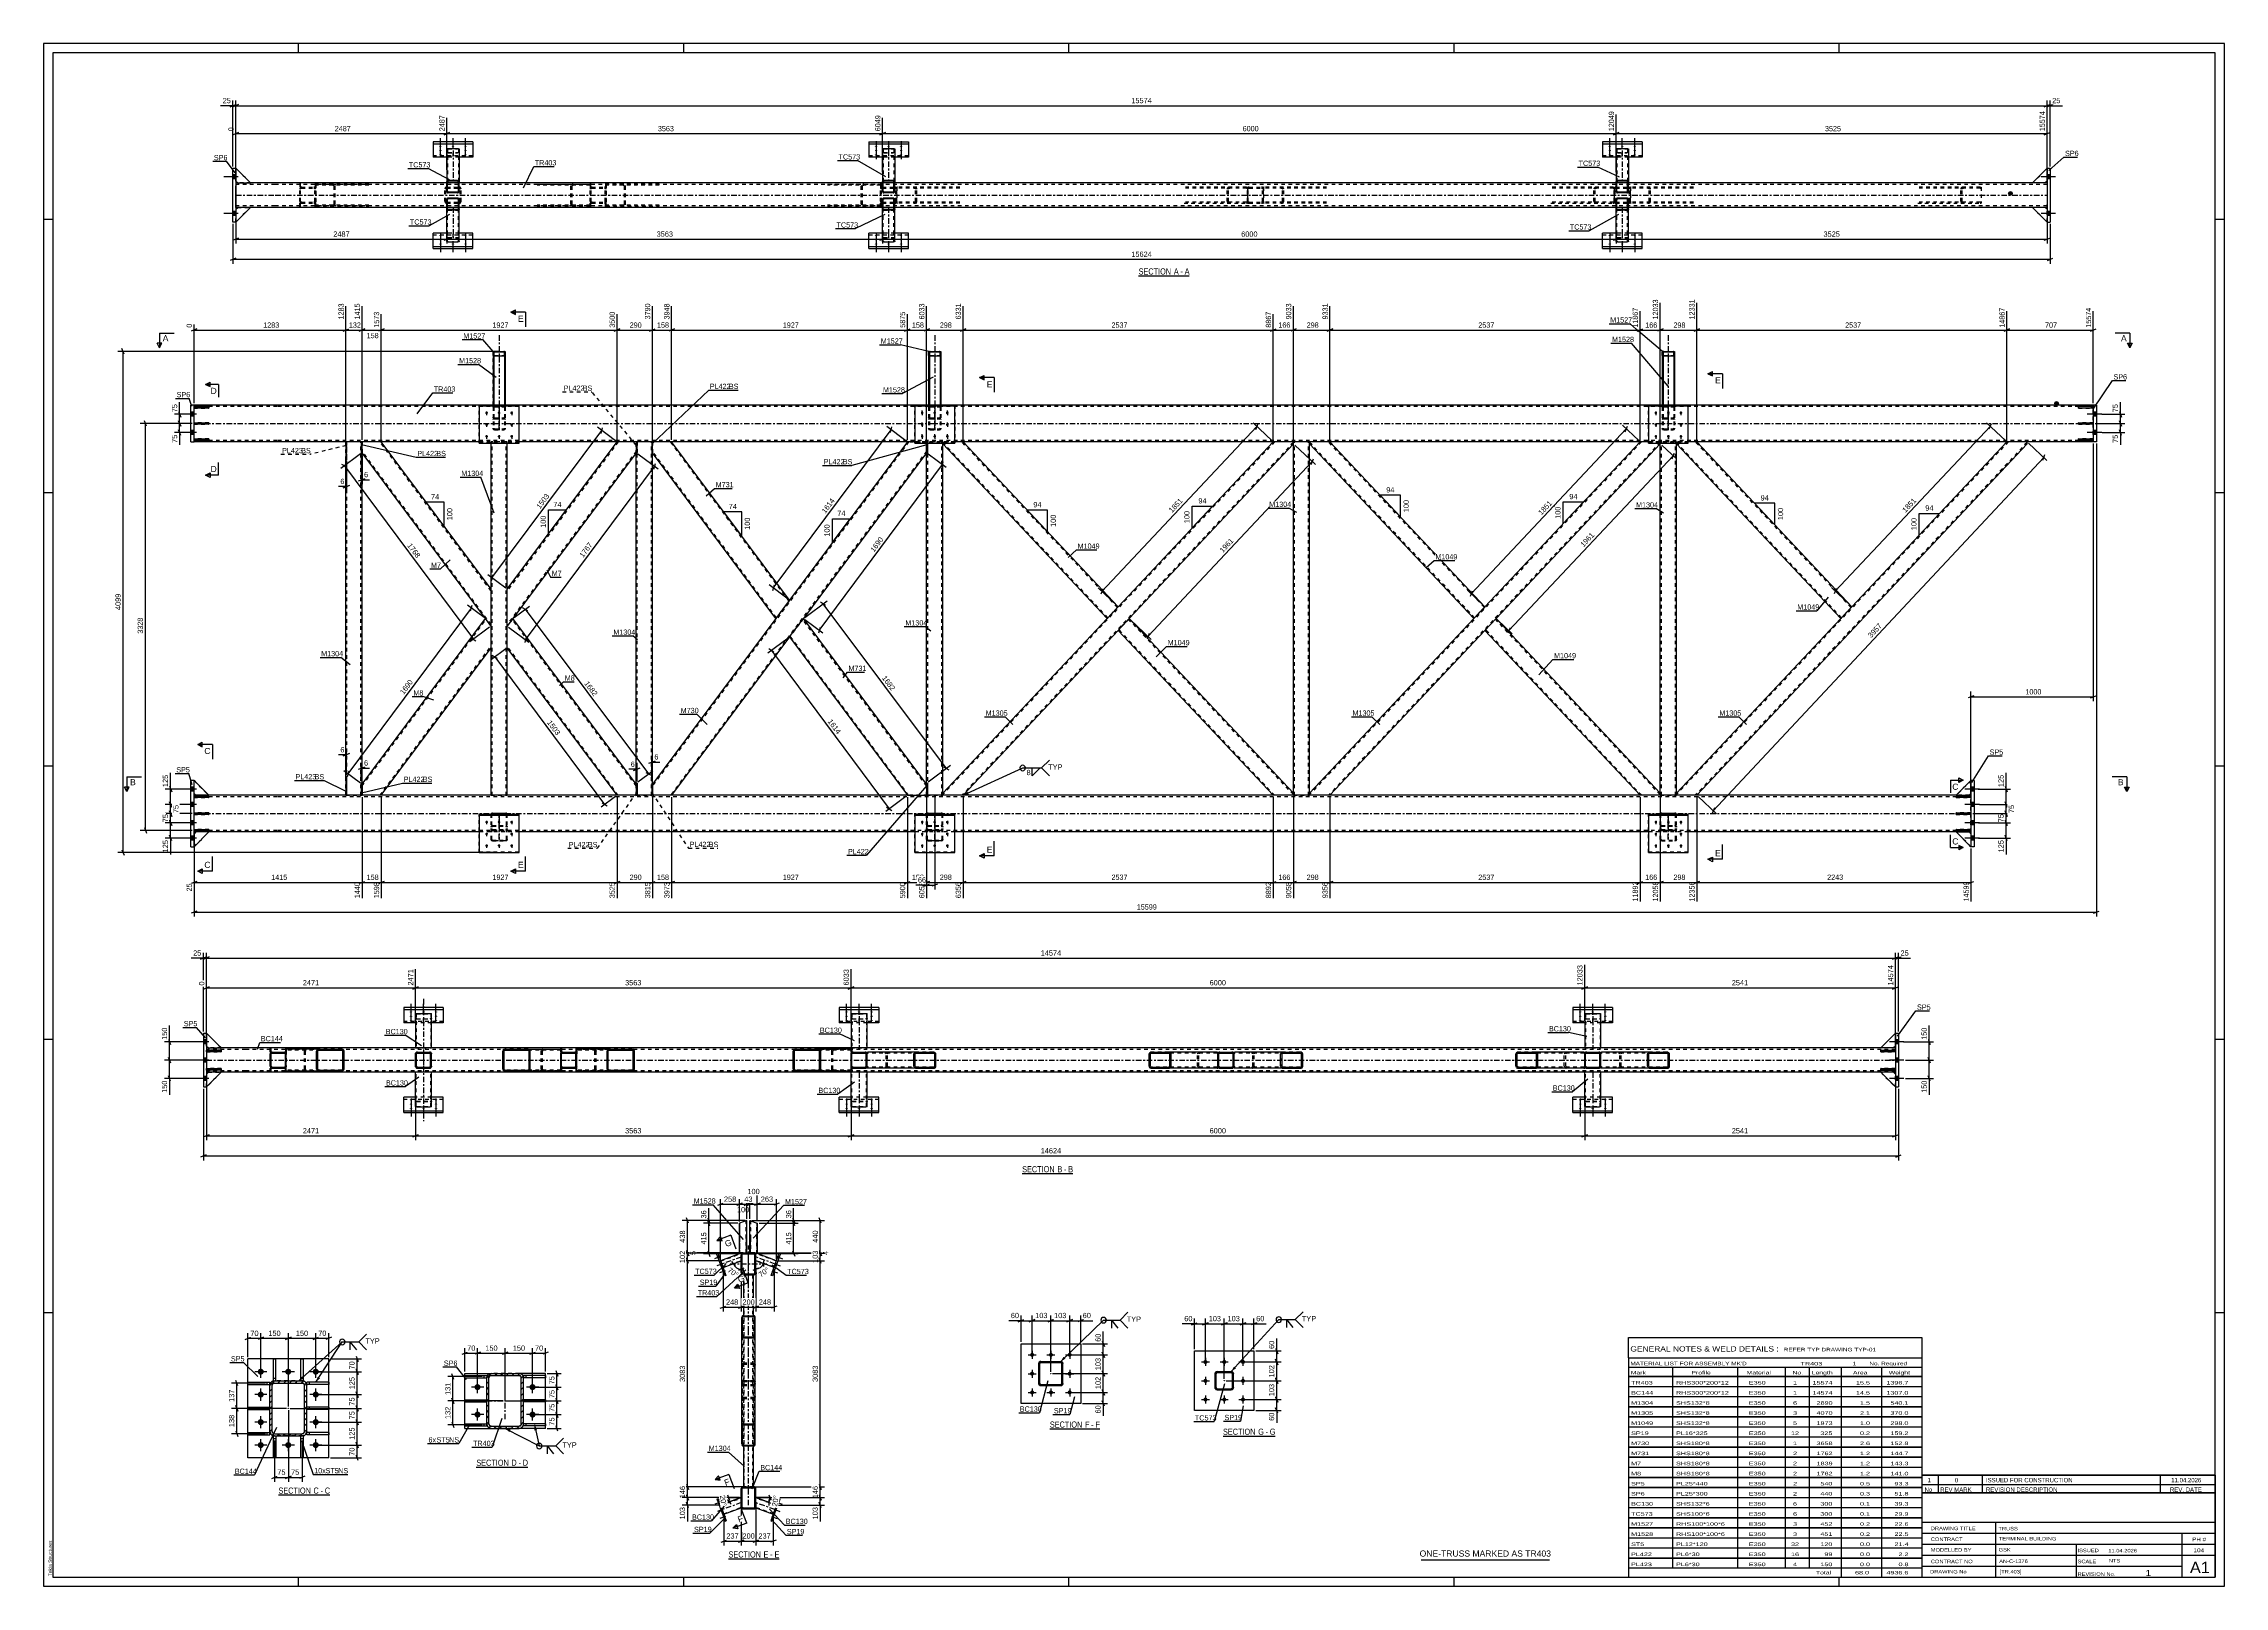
# Model space of a CAD drawing. Header units: millimetres. Extents: x -82 to 1107, y -634 to 207.
import ezdxf

# ---------------------------------------------------------------- set-up
doc = ezdxf.new("R2010")
doc.units = ezdxf.units.MM
doc.linetypes.add('DXK_LINE_DOT2', pattern=[3.9198, 1.9599, -1.9599])
doc.linetypes.add('DXK_LINE_DOT3', pattern=[5.9187, 2.979, -0.9799, 0.9799, -0.9799])
doc.styles.add('Arial', font='ARIAL.TTF', dxfattribs={"height": 0.2})
doc.styles.add('Arial Narrow', font='ARIALN.TTF', dxfattribs={"height": 0.2})

# ---------------------------------------------------------------- blocks, each defined once
blk = doc.blocks.new('Unknown-348435297-1162')
at = {"color": 5, "linetype": 'Continuous'}
for p, q in [((1107, 207.1), (-82, 207.1)), ((-82, 207.1), (-82, -633.9)), ((57, 202.1), (57, 207.1)), ((267, 202.1), (267, 207.1)), ((477, 202.1), (477, 207.1)), ((687, 202.1), (687, 207.1)), ((897, 202.1), (897, 207.1)), ((1107, -633.9), (1107, 207.1)), ((1102, 202.1), (-77, 202.1)), ((-77, 202.1), (-77, -628.9)), ((1102, -628.9), (1102, 202.1)), ((-77, 111.1), (-82, 111.1)), ((1107, 111.1), (1102, 111.1)), ((-77, -37.9), (-82, -37.9)), ((1107, -37.9), (1102, -37.9)), ((-77, -186.9), (-82, -186.9)), ((1107, -186.9), (1102, -186.9)), ((-77, -335.9), (-82, -335.9)), ((1107, -335.9), (1102, -335.9)), ((-77, -484.9), (-82, -484.9)), ((1107, -484.9), (1102, -484.9)), ((-77, -628.9), (1102, -628.9)), ((57, -633.9), (57, -628.9)), ((267, -633.9), (267, -628.9)), ((477, -633.9), (477, -628.9)), ((687, -633.9), (687, -628.9)), ((897, -633.9), (897, -628.9)), ((-82, -633.9), (1107, -633.9))]:
    blk.add_line(p, q, dxfattribs=at)
at = {"color": 174, "linetype": 'Continuous', "style": 'Arial'}
blk.add_text('Tekla Structures', height=1.91, rotation=90, dxfattribs=at).set_placement((-77.5, -628.4))
blk = doc.blocks.new('Unknown-348435297-19 - 2907')
at = {"color": 6, "linetype": 'Continuous'}
blk.add_line((46, -584.1), (74.1, -584.1), dxfattribs=at)
at = {"color": 0, "linetype": 'Continuous'}
blk.add_wipeout([(64.1, -583.4), (64.1, -579.9), (46, -579.9), (46, -583.4)], dxfattribs=at)
blk.add_wipeout([(67.9, -583.4), (67.9, -579.9), (65.1, -579.9), (65.1, -583.4)], dxfattribs=at)
at = {"color": 7, "linetype": 'Continuous', "style": 'Arial Narrow'}
blk.add_text('SECTION ', height=3.34, dxfattribs=at).set_placement((46, -583.4))
at = {"color": 0, "linetype": 'Continuous'}
blk.add_wipeout([(70.2, -583.4), (70.2, -579.9), (69, -579.9), (69, -583.4)], dxfattribs=at)
blk.add_wipeout([(74.1, -583.4), (74.1, -579.9), (71.3, -579.9), (71.3, -583.4)], dxfattribs=at)
at = {"color": 7, "linetype": 'Continuous', "style": 'Arial Narrow'}
for s, p in [('C', (65.1, -583.4)), ('-', (69, -583.4)), ('C', (71.3, -583.4))]:
    blk.add_text(s, height=3.34, dxfattribs=at).set_placement(p)
blk = doc.blocks.new('Unknown-348435297-12 - 2361')
at = {"color": 6, "linetype": 'Continuous'}
blk.add_line((515, 80.4), (542.6, 80.4), dxfattribs=at)
at = {"color": 0, "linetype": 'Continuous'}
blk.add_wipeout([(533.1, 81.2), (533.1, 84.7), (515, 84.7), (515, 81.2)], dxfattribs=at)
blk.add_wipeout([(536.7, 81.2), (536.7, 84.7), (534.2, 84.7), (534.2, 81.2)], dxfattribs=at)
at = {"color": 7, "linetype": 'Continuous', "style": 'Arial Narrow'}
blk.add_text('SECTION ', height=3.34, dxfattribs=at).set_placement((515, 81.2))
at = {"color": 0, "linetype": 'Continuous'}
blk.add_wipeout([(539, 81.2), (539, 84.7), (537.8, 84.7), (537.8, 81.2)], dxfattribs=at)
blk.add_wipeout([(542.6, 81.2), (542.6, 84.7), (540.1, 84.7), (540.1, 81.2)], dxfattribs=at)
at = {"color": 7, "linetype": 'Continuous', "style": 'Arial Narrow'}
for s, p in [('A', (534.2, 81.2)), ('A', (540.1, 81.2)), ('-', (537.8, 81.2))]:
    blk.add_text(s, height=3.34, dxfattribs=at).set_placement(p)
blk = doc.blocks.new('Unknown-348435297-13 - 1833')
at = {"color": 6, "linetype": 'Continuous'}
blk.add_line((451.5, -408.9), (479.2, -408.9), dxfattribs=at)
at = {"color": 0, "linetype": 'Continuous'}
blk.add_wipeout([(469.6, -408.2), (469.6, -404.7), (451.5, -404.7), (451.5, -408.2)], dxfattribs=at)
blk.add_wipeout([(473.2, -408.2), (473.2, -404.7), (470.7, -404.7), (470.7, -408.2)], dxfattribs=at)
at = {"color": 7, "linetype": 'Continuous', "style": 'Arial Narrow'}
blk.add_text('SECTION ', height=3.34, dxfattribs=at).set_placement((451.5, -408.2))
at = {"color": 0, "linetype": 'Continuous'}
blk.add_wipeout([(475.6, -408.2), (475.6, -404.7), (474.3, -404.7), (474.3, -408.2)], dxfattribs=at)
blk.add_wipeout([(479.2, -408.2), (479.2, -404.7), (476.6, -404.7), (476.6, -408.2)], dxfattribs=at)
at = {"color": 7, "linetype": 'Continuous', "style": 'Arial Narrow'}
for s, p in [('B', (470.7, -408.2)), ('-', (474.3, -408.2)), ('B', (476.6, -408.2))]:
    blk.add_text(s, height=3.34, dxfattribs=at).set_placement(p)
blk = doc.blocks.new('Unknown-348435297-14 - 12556')
at = {"color": 6, "linetype": 'Continuous'}
blk.add_line((291.4, -618.9), (319, -618.9), dxfattribs=at)
at = {"color": 0, "linetype": 'Continuous'}
blk.add_wipeout([(309.5, -618.2), (309.5, -614.7), (291.4, -614.7), (291.4, -618.2)], dxfattribs=at)
blk.add_wipeout([(313.1, -618.2), (313.1, -614.7), (310.5, -614.7), (310.5, -618.2)], dxfattribs=at)
at = {"color": 7, "linetype": 'Continuous', "style": 'Arial Narrow'}
blk.add_text('SECTION ', height=3.34, dxfattribs=at).set_placement((291.4, -618.2))
at = {"color": 0, "linetype": 'Continuous'}
blk.add_wipeout([(315.4, -618.2), (315.4, -614.7), (314.1, -614.7), (314.1, -618.2)], dxfattribs=at)
blk.add_wipeout([(319, -618.2), (319, -614.7), (316.5, -614.7), (316.5, -618.2)], dxfattribs=at)
at = {"color": 7, "linetype": 'Continuous', "style": 'Arial Narrow'}
for s, p in [('E', (310.5, -618.2)), ('-', (314.1, -618.2)), ('E', (316.5, -618.2))]:
    blk.add_text(s, height=3.34, dxfattribs=at).set_placement(p)
blk = doc.blocks.new('Unknown-348435297-15 - 13896')
at = {"color": 6, "linetype": 'Continuous'}
blk.add_line((466.6, -548.1), (493.8, -548.1), dxfattribs=at)
at = {"color": 0, "linetype": 'Continuous'}
blk.add_wipeout([(484.7, -547.4), (484.7, -543.9), (466.6, -543.9), (466.6, -547.4)], dxfattribs=at)
blk.add_wipeout([(488.1, -547.4), (488.1, -543.9), (485.8, -543.9), (485.8, -547.4)], dxfattribs=at)
blk.add_wipeout([(490.4, -547.4), (490.4, -543.9), (489.1, -543.9), (489.1, -547.4)], dxfattribs=at)
at = {"color": 7, "linetype": 'Continuous', "style": 'Arial Narrow'}
blk.add_text('SECTION ', height=3.34, dxfattribs=at).set_placement((466.6, -547.4))
at = {"color": 0, "linetype": 'Continuous'}
blk.add_wipeout([(493.8, -547.4), (493.8, -543.9), (491.5, -543.9), (491.5, -547.4)], dxfattribs=at)
at = {"color": 7, "linetype": 'Continuous', "style": 'Arial Narrow'}
for s, p in [('F', (485.8, -547.4)), ('-', (489.1, -547.4)), ('F', (491.5, -547.4))]:
    blk.add_text(s, height=3.34, dxfattribs=at).set_placement(p)
blk = doc.blocks.new('Unknown-348435297-16 - 14161')
at = {"color": 6, "linetype": 'Continuous'}
blk.add_line((561, -552), (589.5, -552), dxfattribs=at)
at = {"color": 0, "linetype": 'Continuous'}
blk.add_wipeout([(579.1, -551.3), (579.1, -547.8), (561, -547.8), (561, -551.3)], dxfattribs=at)
blk.add_wipeout([(583.1, -551.3), (583.1, -547.8), (580.2, -547.8), (580.2, -551.3)], dxfattribs=at)
at = {"color": 7, "linetype": 'Continuous', "style": 'Arial Narrow'}
blk.add_text('SECTION ', height=3.34, dxfattribs=at).set_placement((561, -551.3))
at = {"color": 0, "linetype": 'Continuous'}
blk.add_wipeout([(585.5, -551.3), (585.5, -547.8), (584.2, -547.8), (584.2, -551.3)], dxfattribs=at)
blk.add_wipeout([(589.5, -551.3), (589.5, -547.8), (586.5, -547.8), (586.5, -551.3)], dxfattribs=at)
at = {"color": 7, "linetype": 'Continuous', "style": 'Arial Narrow'}
for s, p in [('G', (580.2, -551.3)), ('-', (584.2, -551.3)), ('G', (586.5, -551.3))]:
    blk.add_text(s, height=3.34, dxfattribs=at).set_placement(p)
blk = doc.blocks.new('Unknown-348435297-17 - 1405')
at = {"color": 6, "linetype": 'Continuous'}
blk.add_line((153.9, -569), (182, -569), dxfattribs=at)
at = {"color": 0, "linetype": 'Continuous'}
blk.add_wipeout([(172, -568.2), (172, -564.7), (153.9, -564.7), (153.9, -568.2)], dxfattribs=at)
blk.add_wipeout([(175.8, -568.2), (175.8, -564.7), (173, -564.7), (173, -568.2)], dxfattribs=at)
at = {"color": 7, "linetype": 'Continuous', "style": 'Arial Narrow'}
blk.add_text('SECTION ', height=3.34, dxfattribs=at).set_placement((153.9, -568.2))
at = {"color": 0, "linetype": 'Continuous'}
blk.add_wipeout([(178.1, -568.2), (178.1, -564.7), (176.9, -564.7), (176.9, -568.2)], dxfattribs=at)
blk.add_wipeout([(182, -568.2), (182, -564.7), (179.2, -564.7), (179.2, -568.2)], dxfattribs=at)
at = {"color": 7, "linetype": 'Continuous', "style": 'Arial Narrow'}
for s, p in [('D', (173, -568.2)), ('-', (176.9, -568.2)), ('D', (179.2, -568.2))]:
    blk.add_text(s, height=3.34, dxfattribs=at).set_placement(p)
blk = doc.blocks.new('Part-348435297-2975 - 2907')
at = {"color": 2, "linetype": 'Continuous'}
for p, q in [((73.4, -550.1), (61.4, -550.1)), ((61.4, -551.3), (61.4, -550.1)), ((73.4, -551.3), (61.4, -551.3)), ((73.4, -550.1), (73.4, -551.3))]:
    blk.add_line(p, q, dxfattribs=at)
at = {"color": 7, "linetype": 'DXK_LINE_DOT2'}
blk.add_line((62.9, -551.3), (62.9, -550.1), dxfattribs=at)
blk = doc.blocks.new('Part-348435297-2911 - 2907')
at = {"color": 2, "linetype": 'Continuous'}
for p, q in [((29.4, -563.9), (29.4, -509.9)), ((73.4, -509.9), (29.4, -509.9)), ((73.4, -563.9), (73.4, -509.9)), ((73.4, -563.9), (29.4, -563.9))]:
    blk.add_line(p, q, dxfattribs=at)
blk = doc.blocks.new('Part-348435297-2969 - 2907')
at = {"color": 2, "linetype": 'Continuous'}
for p, q in [((43.3, -563.9), (43.3, -551.9)), ((43.3, -551.9), (43.8, -551.9)), ((44.5, -551.9), (44.5, -563.9)), ((44.5, -563.9), (43.3, -563.9))]:
    blk.add_line(p, q, dxfattribs=at)
at = {"color": 7, "linetype": 'DXK_LINE_DOT2'}
for p, q in [((43.3, -553.4), (44.5, -553.4)), ((43.8, -551.9), (44.5, -551.9))]:
    blk.add_line(p, q, dxfattribs=at)
blk = doc.blocks.new('Part-348435297-2961 - 2907')
at = {"linetype": 'Continuous'}
h = blk.add_hatch(dxfattribs=at)
h.set_pattern_fill('', scale=0.7, style=0, pattern_type=0)
h.set_pattern_definition([(45, (41.3767, -549.5302), (-1.57154, 1.57154), [])])
h.paths.add_polyline_path([(41.4, -524.3), (41.4, -549.5), (41.6, -550.4), (42.1, -551.2), (42.9, -551.7), (43.8, -551.9), (59, -551.9), (59.9, -551.7), (60.7, -551.2), (61.2, -550.4), (61.4, -549.5), (61.4, -524.3), (61.2, -523.4), (60.7, -522.6), (59.9, -522.1), (59, -521.9), (43.8, -521.9), (42.9, -522.1), (42.1, -522.6), (41.6, -523.4)])
h.paths.add_polyline_path([(42.9, -523.5), (43.3, -523.2), (43.8, -523.1), (59, -523.1), (59.4, -523.2), (59.8, -523.5), (60.1, -523.9), (60.2, -524.3), (60.2, -549.5), (60.1, -550), (59.8, -550.4), (59.4, -550.6), (59, -550.7), (43.8, -550.7), (43.3, -550.6), (42.9, -550.4), (42.7, -550), (42.6, -549.5), (42.6, -524.3), (42.7, -523.9)])
blk.add_hatch(color=30, dxfattribs=at).paths.add_polyline_path([(51.4, -537, -1), (51.4, -536.8, -1)])
at = {"color": 7, "linetype": 'DXK_LINE_DOT2'}
for p, q in [((42.9, -522.1), (43.8, -521.9)), ((43.8, -523.1), (43.3, -523.2)), ((59, -521.9), (43.8, -521.9)), ((43.8, -523.1), (59, -523.1)), ((59, -521.9), (59.9, -522.1)), ((59.4, -523.2), (59, -523.1)), ((41.4, -524.3), (41.6, -523.4)), ((41.4, -549.5), (41.4, -524.3)), ((42.7, -523.9), (42.6, -524.3)), ((42.6, -549.5), (42.6, -524.3)), ((60.2, -524.3), (60.1, -523.9)), ((60.2, -549.5), (60.2, -524.3)), ((61.2, -523.4), (61.4, -524.3)), ((61.4, -549.5), (61.4, -524.3)), ((41.6, -550.4), (41.4, -549.5)), ((42.6, -549.5), (42.7, -550)), ((43.8, -551.9), (42.9, -551.7)), ((43.3, -550.6), (43.8, -550.7)), ((43.8, -550.7), (59, -550.7)), ((59, -551.9), (43.8, -551.9)), ((59, -550.7), (59.4, -550.6)), ((59.9, -551.7), (59, -551.9)), ((60.1, -550), (60.2, -549.5)), ((61.4, -549.5), (61.2, -550.4))]:
    blk.add_line(p, q, dxfattribs=at)
at = {"color": 2, "linetype": 'Continuous'}
for p, q in [((43.8, -521.9), (42.9, -522.1)), ((43.3, -523.2), (43.8, -523.1)), ((43.8, -521.9), (59, -521.9)), ((43.8, -523.1), (59, -523.1)), ((59.9, -522.1), (59, -521.9)), ((59, -523.1), (59.4, -523.2)), ((41.6, -523.4), (41.4, -524.3)), ((41.4, -549.5), (41.4, -524.3)), ((42.6, -524.3), (42.7, -523.9)), ((42.6, -549.5), (42.6, -524.3)), ((60.1, -523.9), (60.2, -524.3)), ((60.2, -549.5), (60.2, -524.3)), ((61.4, -524.3), (61.2, -523.4)), ((61.4, -549.5), (61.4, -524.3)), ((41.4, -549.5), (41.6, -550.4)), ((42.7, -550), (42.6, -549.5)), ((42.9, -551.7), (43.8, -551.9)), ((43.8, -550.7), (43.3, -550.6)), ((43.8, -550.7), (59, -550.7)), ((43.8, -551.9), (59, -551.9)), ((59.4, -550.6), (59, -550.7)), ((59, -551.9), (59.9, -551.7)), ((60.2, -549.5), (60.1, -550)), ((61.2, -550.4), (61.4, -549.5))]:
    blk.add_line(p, q, dxfattribs=at)
at = {"color": 7, "linetype": 'DXK_LINE_DOT3'}
blk.add_line((51.4, -536.9), (51.4, -536.9), dxfattribs=at)
at = {"color": 30, "linetype": 'DXK_LINE_DOT3'}
blk.add_line((51.4, -536.9), (51.4, -536.9), dxfattribs=at)
at = {"color": 30, "linetype": 'Continuous'}
blk.add_circle((51.4, -536.9), 0.1, dxfattribs=at)
at = {"color": 7, "linetype": 'DXK_LINE_DOT2'}
for centre, radius, start, end in [((43.8, -524.3), 2.4, 112.5, 157.5), ((59, -524.3), 2.4, 22.5, 67.5), ((43.8, -524.3), 1.2, 112.5, 157.5), ((59, -524.3), 1.2, 22.5, 67.5), ((43.8, -549.5), 2.4, 202.5, 247.5), ((43.8, -549.5), 1.2, 202.5, 247.5), ((59, -549.5), 1.2, 292.5, 337.5), ((59, -549.5), 2.4, 292.5, 337.5)]:
    blk.add_arc(centre, radius, start, end, dxfattribs=at)
at = {"color": 2, "linetype": 'Continuous'}
for centre, radius, start, end in [((43.8, -524.3), 2.4, 112.5, 157.5), ((59, -524.3), 2.4, 22.5, 67.5), ((43.8, -524.3), 1.2, 112.5, 157.5), ((59, -524.3), 1.2, 22.5, 67.5), ((43.8, -549.5), 2.4, 202.5, 247.5), ((43.8, -549.5), 1.2, 202.5, 247.5), ((59, -549.5), 1.2, 292.5, 337.5), ((59, -549.5), 2.4, 292.5, 337.5)]:
    blk.add_arc(centre, radius, start, end, dxfattribs=at)
blk = doc.blocks.new('Part-348435297-2968 - 2907')
at = {"color": 2, "linetype": 'Continuous'}
for p, q in [((58.3, -563.9), (58.3, -551.9)), ((59.5, -551.9), (59, -551.9)), ((59.5, -551.9), (59.5, -563.9)), ((59.5, -563.9), (58.3, -563.9))]:
    blk.add_line(p, q, dxfattribs=at)
at = {"color": 7, "linetype": 'DXK_LINE_DOT2'}
for p, q in [((59, -551.9), (58.3, -551.9)), ((58.3, -553.4), (59.5, -553.4))]:
    blk.add_line(p, q, dxfattribs=at)
blk = doc.blocks.new('Part-348435297-2970 - 2907')
at = {"color": 2, "linetype": 'Continuous'}
for p, q in [((58.3, -521.9), (58.3, -509.9)), ((58.3, -509.9), (59.5, -509.9)), ((59.5, -509.9), (59.5, -521.9)), ((59.5, -521.9), (59, -521.9))]:
    blk.add_line(p, q, dxfattribs=at)
at = {"color": 7, "linetype": 'DXK_LINE_DOT2'}
for p, q in [((58.3, -520.4), (59.5, -520.4)), ((59, -521.9), (58.3, -521.9))]:
    blk.add_line(p, q, dxfattribs=at)
blk = doc.blocks.new('Part-348435297-2971 - 2907')
at = {"color": 2, "linetype": 'Continuous'}
for p, q in [((43.3, -521.9), (43.3, -509.9)), ((43.3, -509.9), (44.5, -509.9)), ((44.5, -521.9), (44.5, -509.9)), ((43.3, -521.9), (43.8, -521.9))]:
    blk.add_line(p, q, dxfattribs=at)
at = {"color": 7, "linetype": 'DXK_LINE_DOT2'}
for p, q in [((43.3, -520.4), (44.5, -520.4)), ((43.8, -521.9), (44.5, -521.9))]:
    blk.add_line(p, q, dxfattribs=at)
blk = doc.blocks.new('Part-348435297-2972 - 2907')
at = {"color": 2, "linetype": 'Continuous'}
for p, q in [((29.4, -551.3), (29.4, -550.1)), ((29.4, -550.1), (41.4, -550.1)), ((29.4, -551.3), (41.4, -551.3)), ((41.4, -551.3), (41.4, -550.1))]:
    blk.add_line(p, q, dxfattribs=at)
at = {"color": 7, "linetype": 'DXK_LINE_DOT2'}
blk.add_line((39.9, -551.3), (39.9, -550.1), dxfattribs=at)
blk = doc.blocks.new('Part-348435297-2973 - 2907')
at = {"color": 2, "linetype": 'Continuous'}
for p, q in [((29.4, -537.5), (29.4, -536.3)), ((29.4, -536.3), (41.4, -536.3)), ((29.4, -537.5), (41.4, -537.5))]:
    blk.add_line(p, q, dxfattribs=at)
at = {"color": 7, "linetype": 'DXK_LINE_DOT2'}
for p, q in [((39.9, -537.5), (39.9, -536.3)), ((41.4, -537.5), (41.4, -536.3))]:
    blk.add_line(p, q, dxfattribs=at)
blk = doc.blocks.new('Part-348435297-2974 - 2907')
at = {"color": 2, "linetype": 'Continuous'}
for p, q in [((29.4, -523.8), (29.4, -522.6)), ((29.4, -522.6), (41.4, -522.6)), ((41.4, -523.8), (41.4, -522.6)), ((29.4, -523.8), (41.4, -523.8))]:
    blk.add_line(p, q, dxfattribs=at)
at = {"color": 7, "linetype": 'DXK_LINE_DOT2'}
blk.add_line((39.9, -523.8), (39.9, -522.6), dxfattribs=at)
blk = doc.blocks.new('Part-348435297-2976 - 2907')
at = {"color": 2, "linetype": 'Continuous'}
for p, q in [((73.4, -536.3), (61.4, -536.3)), ((73.4, -537.5), (61.4, -537.5)), ((73.4, -536.3), (73.4, -537.5))]:
    blk.add_line(p, q, dxfattribs=at)
at = {"color": 7, "linetype": 'DXK_LINE_DOT2'}
for p, q in [((61.4, -537.5), (61.4, -536.3)), ((62.9, -537.5), (62.9, -536.3))]:
    blk.add_line(p, q, dxfattribs=at)
blk = doc.blocks.new('Part-348435297-2977 - 2907')
at = {"color": 2, "linetype": 'Continuous'}
for p, q in [((73.4, -522.6), (61.4, -522.6)), ((61.4, -523.8), (61.4, -522.6)), ((73.4, -522.6), (73.4, -523.8)), ((73.4, -523.8), (61.4, -523.8))]:
    blk.add_line(p, q, dxfattribs=at)
at = {"color": 7, "linetype": 'DXK_LINE_DOT2'}
blk.add_line((62.9, -523.8), (62.9, -522.6), dxfattribs=at)
blk = doc.blocks.new('Bolt-348435297-3029 - 2907')
at = {"linetype": 'Continuous'}
for points in [[(34.7, -516.9, -1), (38, -516.9, -1)], [(49.7, -516.9, -1), (53, -516.9, -1)], [(64.7, -516.9, -1), (68, -516.9, -1)], [(34.7, -529.4, -1), (38, -529.4, -1)], [(64.7, -529.4, -1), (68, -529.4, -1)], [(34.7, -544.4, -1), (38, -544.4, -1)], [(64.7, -544.4, -1), (68, -544.4, -1)], [(34.7, -556.9, -1), (38, -556.9, -1)], [(49.7, -556.9, -1), (53, -556.9, -1)], [(64.7, -556.9, -1), (68, -556.9, -1)]]:
    blk.add_hatch(color=1, dxfattribs=at).paths.add_polyline_path(points)
at = {"color": 1, "linetype": 'Continuous'}
for p, q in [((39.7, -516.9), (33.1, -516.9)), ((36.4, -520.2), (36.4, -513.6)), ((54.7, -516.9), (48.1, -516.9)), ((51.4, -520.2), (51.4, -513.6)), ((69.7, -516.9), (63.1, -516.9)), ((66.4, -520.2), (66.4, -513.6)), ((39.7, -529.4), (33.1, -529.4)), ((36.4, -532.7), (36.4, -526.1)), ((69.7, -529.4), (63.1, -529.4)), ((66.4, -532.7), (66.4, -526.1)), ((39.7, -544.4), (33.1, -544.4)), ((36.4, -547.7), (36.4, -541.1)), ((69.7, -544.4), (63.1, -544.4)), ((66.4, -547.7), (66.4, -541.1)), ((39.7, -556.9), (33.1, -556.9)), ((36.4, -560.2), (36.4, -553.6)), ((54.7, -556.9), (48.1, -556.9)), ((51.4, -560.2), (51.4, -553.6)), ((69.7, -556.9), (63.1, -556.9)), ((66.4, -560.2), (66.4, -553.6))]:
    blk.add_line(p, q, dxfattribs=at)
blk = doc.blocks.new('Part-348435297-4026 - 3826')
at = {"color": 2, "linetype": 'Continuous'}
for p, q in [((814.7, 9.9), (793, 9.9)), ((793, 9.9), (793, -10.8)), ((793, 9.6), (814.7, 9.6)), ((814.7, -10.8), (814.7, 9.9)), ((793, -10.8), (814.7, -10.8))]:
    blk.add_line(p, q, dxfattribs=at)
at = {"color": 7, "linetype": 'DXK_LINE_DOT2'}
blk.add_line((793, -10.4), (814.7, -10.4), dxfattribs=at)
blk = doc.blocks.new('Part-348435297-3962 - 3826')
at = {"color": 7, "linetype": 'DXK_LINE_DOT2'}
for p, q in [((808.2, -10), (799.4, -10)), ((799.4, -11.1), (799.4, -10)), ((800, -202.7), (800, -10)), ((807.7, -202.7), (807.7, -10)), ((808.2, -11.1), (808.2, -10)), ((799.4, -202.7), (799.4, -201.6)), ((808.2, -202.7), (808.2, -201.6)), ((799.4, -202.7), (808.2, -202.7))]:
    blk.add_line(p, q, dxfattribs=at)
at = {"color": 2, "linetype": 'Continuous'}
for p, q in [((799.4, -201.6), (799.4, -11.1)), ((808.2, -201.6), (808.2, -11.1))]:
    blk.add_line(p, q, dxfattribs=at)
blk = doc.blocks.new('Part-348435297-3882 - 3826')
at = {"color": 7, "linetype": 'DXK_LINE_DOT2'}
for p, q in [((389.6, -10), (249.9, -197.6)), ((389, -10), (388.9, -10)), ((390.2, -10), (399.4, -10)), ((399.4, -10), (393, -10)), ((399.4, -10), (399.4, -16)), ((399.4, -15.1), (259.8, -202.7)), ((324.7, -96.3), (317.2, -106.3)), ((332.2, -106.3), (324.7, -116.4)), ((249.9, -202.7), (249.9, -196.7)), ((249.9, -202.7), (249.9, -202.7)), ((249.9, -202.7), (249.9, -202.7)), ((260.4, -202.7), (260.4, -202.7)), ((260.4, -202.7), (260.4, -202.7))]:
    blk.add_line(p, q, dxfattribs=at)
at = {"color": 2, "linetype": 'Continuous'}
for p, q in [((388.9, -10), (324.7, -96.3)), ((393, -10), (389, -10)), ((399.4, -16), (332.2, -106.3)), ((317.2, -106.3), (249.9, -196.7)), ((324.7, -116.4), (260.4, -202.7)), ((259.1, -202.7), (249.9, -202.7)), ((260.4, -202.7), (259.1, -202.7))]:
    blk.add_line(p, q, dxfattribs=at)
blk = doc.blocks.new('Part-348435297-4002 - 3826')
at = {"color": 7, "linetype": 'DXK_LINE_DOT2'}
for p, q in [((400.6, 9.2), (400.5, 8.9)), ((400.5, 8.9), (400.5, -2.6)), ((400.5, 3.5), (400.6, 3.1)), ((400.5, 2.1), (400.6, 2.4)), ((400.6, 2.4), (400.7, 2.6)), ((400.7, 2.6), (401, 2.8)), ((400.9, 9), (401, 9.2)), ((400.9, 8.9), (400.9, 9)), ((400.9, 8.9), (400.9, -2.6)), ((400.9, 3.3), (400.9, 3.5)), ((401, 3.2), (400.9, 3.3)), ((401, 2.4), (400.9, 2.3)), ((400.9, 2.3), (400.9, 2.1)), ((401.3, 9.7), (401, 9.6)), ((401, 9.2), (401.2, 9.3)), ((401.2, 3.1), (401, 3.2)), ((401, 2.8), (401.3, 2.9)), ((401, 2.7), (401.3, 2.6)), ((401.2, 2.5), (401, 2.4)), ((401.2, 9.3), (401.3, 9.3)), ((401.3, 3), (401.2, 3.1)), ((401.3, 2.5), (401.2, 2.5)), ((401.3, 9.7), (406.4, 9.7)), ((401.3, 9.3), (406.4, 9.3)), ((401.3, 3), (406.4, 3)), ((401.3, 2.9), (406.4, 2.9)), ((401.3, 2.6), (406.4, 2.6)), ((401.3, 2.5), (406.4, 2.5)), ((406.7, 9.6), (406.4, 9.7)), ((406.4, 9.3), (406.5, 9.3)), ((406.5, 3.1), (406.4, 3)), ((406.4, 2.9), (406.7, 2.8)), ((406.4, 2.6), (406.7, 2.7)), ((406.5, 2.5), (406.4, 2.5)), ((406.5, 9.3), (406.7, 9.2)), ((406.7, 3.2), (406.5, 3.1)), ((406.7, 2.4), (406.5, 2.5)), ((406.7, 9.2), (406.7, 9)), ((406.7, 9), (406.8, 8.9)), ((406.8, 3.5), (406.7, 3.3)), ((406.7, 3.3), (406.7, 3.2)), ((406.7, 2.8), (406.9, 2.6)), ((406.7, 2.3), (406.7, 2.4)), ((406.8, 2.1), (406.7, 2.3)), ((406.8, 8.9), (406.8, -2.6)), ((406.9, 2.6), (407.1, 2.4)), ((407.2, 8.9), (407.1, 9.2)), ((407.1, 3.1), (407.2, 3.5)), ((407.1, 2.4), (407.2, 2.1)), ((407.2, 8.9), (407.2, -2.6)), ((400.6, -2.9), (400.5, -2.6)), ((400.7, -3.2), (400.6, -2.9)), ((401, -3.3), (400.7, -3.2)), ((400.9, -2.6), (400.9, -2.8)), ((400.9, -2.8), (401, -2.9)), ((401, -2.9), (401.2, -3)), ((401.3, -3.4), (401, -3.3)), ((401.2, -3), (401.3, -3)), ((401.3, -3), (406.4, -3)), ((401.3, -3.4), (406.4, -3.4)), ((406.4, -3), (406.5, -3)), ((406.7, -3.3), (406.4, -3.4)), ((406.5, -3), (406.7, -2.9)), ((406.7, -2.8), (406.8, -2.6)), ((406.7, -2.9), (406.7, -2.8)), ((406.9, -3.2), (406.7, -3.3)), ((407.1, -2.9), (406.9, -3.2)), ((407.2, -2.6), (407.1, -2.9))]:
    blk.add_line(p, q, dxfattribs=at)
at = {"color": 7, "linetype": 'DXK_LINE_DOT3'}
blk.add_line((403.8, -3.7), (403.8, 9.6), dxfattribs=at)
at = {"color": 7, "linetype": 'DXK_LINE_DOT2'}
for centre, start, end in [((401.3, 8.9), 114.32, 159.2417), ((401.3, 3.4), 200.7583, 245.68), ((406.3, 8.9), 20.7583, 65.68), ((406.3, 3.4), 294.32, 339.2417)]:
    blk.add_arc(centre, 0.827, start, end, dxfattribs=at)
blk = doc.blocks.new('Part-348435297-3847 - 3826')
at = {"color": 7, "linetype": 'DXK_LINE_DOT2'}
for p, q in [((91.6, -10), (82.8, -10)), ((82.8, -20), (82.8, -10)), ((83.3, -202.7), (83.3, -10)), ((91, -202.7), (91, -10)), ((91.6, -16.6), (91.6, -10)), ((82.8, -202.7), (82.8, -192.7)), ((91.6, -202.7), (91.6, -196)), ((82.8, -202.7), (91.6, -202.7))]:
    blk.add_line(p, q, dxfattribs=at)
at = {"color": 2, "linetype": 'Continuous'}
for p, q in [((82.8, -192.7), (82.8, -20)), ((91.6, -196), (91.6, -16.6))]:
    blk.add_line(p, q, dxfattribs=at)
blk = doc.blocks.new('Part-348435297-5652 - 3826')
at = {"color": 7, "linetype": 'DXK_LINE_DOT3'}
blk.add_line((403.8, 48.1), (403.8, -0.8), dxfattribs=at)
at = {"color": 2, "linetype": 'Continuous'}
for p, q in [((400.5, 39.1), (400.6, 39.2)), ((400.5, 39.1), (400.5, 38.9)), ((400.6, 39.2), (400.7, 39.3)), ((400.7, 39.3), (401, 39.3)), ((401, 39.3), (401.3, 39.3)), ((401.3, 39.3), (406.4, 39.3)), ((406.4, 39.3), (406.7, 39.3)), ((406.7, 39.3), (406.9, 39.3)), ((406.9, 39.3), (407.1, 39.2)), ((407.1, 39.2), (407.2, 39.1)), ((407.2, 39.1), (407.2, 38.9))]:
    blk.add_line(p, q, dxfattribs=at)
at = {"color": 7, "linetype": 'DXK_LINE_DOT2'}
for p, q in [((400.5, 37.2), (400.5, 39.1)), ((400.5, 38.9), (400.5, 10)), ((400.5, 37.2), (400.5, 9.5)), ((400.6, 37.1), (400.5, 37.2)), ((400.7, 37), (400.6, 37.1)), ((401, 36.9), (400.7, 37)), ((401, 39.2), (400.9, 39.1)), ((400.9, 39.1), (400.9, 10)), ((400.9, 37.2), (400.9, 39.1)), ((400.9, 39.1), (400.9, 39.1)), ((400.9, 37.2), (400.9, 9.5)), ((400.9, 37.2), (400.9, 37.2)), ((400.9, 37.2), (401, 37.1)), ((401.2, 39.2), (401, 39.2)), ((401, 37.1), (401.2, 37.1)), ((401.3, 36.9), (401, 36.9)), ((401.3, 39.2), (401.2, 39.2)), ((401.2, 37.1), (401.3, 37.1)), ((401.3, 39.2), (406.4, 39.2)), ((401.3, 37.1), (406.4, 37.1)), ((401.3, 36.9), (406.4, 36.9)), ((406.5, 39.2), (406.4, 39.2)), ((406.4, 37.1), (406.5, 37.1)), ((406.7, 36.9), (406.4, 36.9)), ((406.7, 39.2), (406.5, 39.2)), ((406.5, 37.1), (406.7, 37.1)), ((406.7, 39.1), (406.7, 39.2)), ((406.8, 39.1), (406.7, 39.1)), ((406.7, 37.1), (406.7, 37.2)), ((406.7, 37.2), (406.8, 37.2)), ((406.9, 37), (406.7, 36.9)), ((406.8, 39.1), (406.8, 10)), ((406.8, 37.2), (406.8, 39.1)), ((406.8, 37.2), (406.8, 9.5)), ((407.1, 37.1), (406.9, 37)), ((407.2, 37.2), (407.1, 37.1)), ((407.2, 37.2), (407.2, 39.1)), ((407.2, 38.9), (407.2, 10)), ((407.2, 37.2), (407.2, 9.5)), ((407.2, 10), (400.5, 10)), ((400.5, 9.7), (400.5, 10)), ((400.5, 9.5), (400.5, 9.7)), ((400.5, 9.7), (400.9, 9.7)), ((400.5, 9.5), (400.6, 9.4)), ((400.6, 9.4), (400.7, 9.3)), ((400.7, 9.3), (401, 9.3)), ((400.9, 10), (400.9, 10)), ((400.9, 10), (400.9, 9.7)), ((400.9, 9.7), (400.9, 9.5)), ((401, 9.4), (400.9, 9.5)), ((400.9, 9.5), (400.9, 9.5)), ((401.2, 9.4), (401, 9.4)), ((401, 9.3), (401.3, 9.2)), ((401.3, 9.4), (401.2, 9.4)), ((401.3, 9.4), (406.4, 9.4)), ((401.3, 9.2), (406.4, 9.2)), ((406.5, 9.4), (406.4, 9.4)), ((406.4, 9.2), (406.7, 9.3)), ((406.7, 9.4), (406.5, 9.4)), ((406.8, 9.5), (406.7, 9.5)), ((406.7, 9.5), (406.7, 9.4)), ((406.7, 9.3), (406.9, 9.3)), ((406.8, 9.7), (406.8, 10)), ((406.8, 9.5), (406.8, 9.7)), ((406.8, 9.7), (407.2, 9.7)), ((406.9, 9.3), (407.1, 9.4)), ((407.1, 9.4), (407.2, 9.5)), ((407.2, 10), (407.2, 9.7)), ((407.2, 9.7), (407.2, 9.5))]:
    blk.add_line(p, q, dxfattribs=at)
blk = doc.blocks.new('Part-348435297-3867 - 3826')
at = {"color": 2, "linetype": 'Continuous'}
for p, q in [((91.6, -196.7), (158.9, -106.3)), ((161.9, -110.5), (158.9, -106.3)), ((161.9, -122.3), (161.9, -110.5)), ((102.1, -202.7), (161.9, -122.3)), ((100.8, -202.7), (91.6, -202.7)), ((102.1, -202.7), (100.8, -202.7))]:
    blk.add_line(p, q, dxfattribs=at)
at = {"color": 7, "linetype": 'DXK_LINE_DOT2'}
for p, q in [((91.6, -197.6), (159.2, -106.8)), ((101.4, -202.7), (161.9, -121.4)), ((91.6, -202.7), (91.6, -196.7)), ((91.6, -202.7), (91.6, -202.7)), ((91.6, -202.7), (91.6, -202.7)), ((102.1, -202.7), (102.1, -202.7)), ((102.1, -202.7), (102.1, -202.7))]:
    blk.add_line(p, q, dxfattribs=at)
blk = doc.blocks.new('Part-348435297-4035 - 3826')
at = {"color": 7, "linetype": 'DXK_LINE_DOT2'}
for p, q in [((793, -10.8), (793, 9.9)), ((793, 9.9), (814.7, 9.9)), ((793, 9.6), (814.7, 9.6)), ((814.7, -10.8), (814.7, 9.9)), ((793, -10.4), (814.7, -10.4)), ((814.7, -10.8), (793, -10.8))]:
    blk.add_line(p, q, dxfattribs=at)
blk = doc.blocks.new('Part-348435297-3907 - 3826')
at = {"color": 7, "linetype": 'DXK_LINE_DOT2'}
for p, q in [((419.3, -10), (408.2, -10)), ((408.2, -10.8), (408.2, -10)), ((498.2, -105.9), (408.2, -10.3)), ((503.5, -100.3), (418.6, -10)), ((498.2, -105.9), (498.2, -105.9)), ((503.8, -100), (503.1, -100.7))]:
    blk.add_line(p, q, dxfattribs=at)
at = {"color": 2, "linetype": 'Continuous'}
for p, q in [((408.2, -11.1), (408.2, -10.8)), ((497.8, -106.3), (408.2, -11.1)), ((503.8, -99.9), (419.3, -10)), ((503.1, -100.7), (497.8, -106.3)), ((503.8, -99.9), (503.1, -100.7))]:
    blk.add_line(p, q, dxfattribs=at)
blk = doc.blocks.new('Part-348435297-3862 - 3826')
at = {"color": 2, "linetype": 'Continuous'}
for p, q in [((102.1, -10), (91.6, -10)), ((161.9, -90.4), (102.1, -10)), ((158.9, -106.3), (91.6, -16)), ((161.9, -110.5), (161.9, -90.4))]:
    blk.add_line(p, q, dxfattribs=at)
at = {"color": 7, "linetype": 'DXK_LINE_DOT2'}
for p, q in [((91.6, -10), (91.6, -10)), ((91.6, -16), (91.6, -10)), ((91.6, -10), (91.6, -10)), ((91.6, -10), (91.6, -10)), ((91.6, -10), (91.6, -10)), ((161.9, -91.3), (101.4, -10)), ((102.1, -10), (102.1, -10)), ((102.1, -10), (102.1, -10)), ((161.9, -109.6), (91.6, -15.1)), ((161.9, -110.5), (158.9, -106.3))]:
    blk.add_line(p, q, dxfattribs=at)
blk = doc.blocks.new('Part-348435297-3897 - 3826')
at = {"color": 2, "linetype": 'Continuous'}
for p, q in [((260.4, -10), (249.9, -10)), ((324.7, -96.3), (260.4, -10)), ((317.2, -106.3), (249.9, -16)), ((324, -97.2), (317.2, -106.3)), ((324.7, -96.3), (324, -97.2))]:
    blk.add_line(p, q, dxfattribs=at)
at = {"color": 7, "linetype": 'DXK_LINE_DOT2'}
for p, q in [((249.9, -10), (249.9, -10)), ((249.9, -16), (249.9, -10)), ((249.9, -10), (249.9, -10)), ((249.9, -10), (249.9, -10)), ((249.9, -10), (249.9, -10)), ((324.3, -96.7), (259.8, -10)), ((260.4, -10), (260.4, -10)), ((260.4, -10), (260.4, -10)), ((317.5, -105.9), (249.9, -15.1)), ((317.5, -105.9), (317.5, -105.9)), ((324.6, -96.4), (324, -97.2))]:
    blk.add_line(p, q, dxfattribs=at)
blk = doc.blocks.new('Part-348435297-3966 - 3826')
at = {"color": 7, "linetype": 'DXK_LINE_DOT2'}
for p, q in [((799.4, -226.7), (799.4, -213.2)), ((799.4, -213.2), (799.5, -213.2)), ((799.9, -213.1), (799.8, -213.2)), ((799.8, -226.7), (799.8, -213.2)), ((800, -212.9), (799.9, -213.1)), ((800.1, -212.8), (800, -212.9)), ((800.2, -212.8), (800.1, -212.8)), ((800.2, -212.8), (807.4, -212.8)), ((807.6, -212.8), (807.4, -212.8)), ((807.7, -212.9), (807.6, -212.8)), ((807.8, -213.1), (807.7, -212.9)), ((807.8, -213.2), (807.8, -213.1)), ((807.8, -226.7), (807.8, -213.2)), ((808.2, -226.7), (808.2, -213.2)), ((808.2, -213.2), (808.2, -213.2)), ((799.5, -219.7), (799.4, -220)), ((799.5, -221.2), (799.4, -220.9)), ((799.7, -219.4), (799.5, -219.7)), ((799.9, -219.3), (799.7, -219.4)), ((799.8, -220), (799.9, -219.8)), ((799.8, -220.9), (799.9, -221.1)), ((800.2, -219.2), (799.9, -219.3)), ((799.9, -219.8), (800, -219.7)), ((799.9, -221.1), (800, -221.2)), ((800.2, -221.7), (799.9, -221.7)), ((800, -219.7), (800.1, -219.6)), ((800, -221.2), (800.1, -221.3)), ((800.1, -219.6), (800.2, -219.6)), ((800.1, -221.3), (800.2, -221.3)), ((800.2, -219.2), (807.4, -219.2)), ((800.2, -219.6), (807.4, -219.6)), ((800.2, -221.3), (807.4, -221.3)), ((800.2, -221.7), (807.4, -221.7)), ((807.7, -219.3), (807.4, -219.2)), ((807.4, -219.6), (807.6, -219.6)), ((807.4, -221.3), (807.6, -221.3)), ((807.7, -221.7), (807.4, -221.7)), ((807.6, -219.6), (807.7, -219.7)), ((807.6, -221.3), (807.7, -221.2)), ((808, -219.4), (807.7, -219.3)), ((807.7, -219.7), (807.8, -219.8)), ((807.7, -221.2), (807.8, -221.1)), ((807.8, -219.8), (807.8, -220)), ((807.8, -221.1), (807.8, -220.9)), ((808.2, -219.7), (808, -219.4)), ((808.2, -220), (808.2, -219.7)), ((808.2, -220.9), (808.2, -221.2)), ((799.4, -226.7), (799.5, -227)), ((799.5, -227), (799.7, -227.3)), ((799.7, -227.3), (799.9, -227.4)), ((799.9, -226.9), (799.8, -226.7)), ((800, -227), (799.9, -226.9)), ((799.9, -227.4), (800.2, -227.5)), ((800.1, -227.1), (800, -227)), ((800.2, -227.1), (800.1, -227.1)), ((800.2, -227.1), (807.4, -227.1)), ((800.2, -227.5), (807.4, -227.5)), ((807.6, -227.1), (807.4, -227.1)), ((807.4, -227.5), (807.7, -227.4)), ((807.7, -227), (807.6, -227.1)), ((807.8, -226.9), (807.7, -227)), ((807.7, -227.4), (808, -227.3)), ((807.8, -226.7), (807.8, -226.9)), ((808, -227.3), (808.2, -227)), ((808.2, -227), (808.2, -226.7))]:
    blk.add_line(p, q, dxfattribs=at)
at = {"color": 2, "linetype": 'Continuous'}
for p, q in [((799.5, -213.2), (799.5, -212.9)), ((799.9, -212.4), (800.2, -212.4)), ((800.2, -212.4), (807.4, -212.4)), ((807.4, -212.4), (807.7, -212.4)), ((808.2, -212.9), (808.2, -213.2))]:
    blk.add_line(p, q, dxfattribs=at)
at = {"color": 7, "linetype": 'DXK_LINE_DOT3'}
blk.add_line((803.8, -213.6), (803.8, -226.8), dxfattribs=at)
at = {"color": 2, "linetype": 'Continuous'}
for centre, start, end in [((800.3, -213.2), 114.3199, 159.2417), ((807.4, -213.2), 20.7583, 65.6801)]:
    blk.add_arc(centre, 0.827, start, end, dxfattribs=at)
at = {"color": 7, "linetype": 'DXK_LINE_DOT2'}
for centre, start, end in [((800.3, -220.9), 200.7583, 245.6801), ((807.4, -220.9), 294.3199, 339.2417)]:
    blk.add_arc(centre, 0.827, start, end, dxfattribs=at)
blk = doc.blocks.new('Part-348435297-3902 - 3826')
at = {"color": 7, "linetype": 'DXK_LINE_DOT2'}
for p, q in [((589.1, -10), (408.2, -202.3)), ((599.4, -10.3), (418.6, -202.7)), ((599.4, -10), (588.4, -10)), ((503.8, -99.9), (497.8, -106.3)), ((509.9, -106.3), (503.8, -112.8)), ((419.3, -202.7), (408.2, -202.7))]:
    blk.add_line(p, q, dxfattribs=at)
at = {"color": 2, "linetype": 'Continuous'}
for p, q in [((588.4, -10), (503.8, -99.9)), ((599.4, -11.1), (509.9, -106.3)), ((599.4, -11.1), (599.4, -10)), ((497.8, -106.3), (408.2, -201.6)), ((503.8, -112.8), (419.3, -202.7)), ((408.2, -202.7), (408.2, -201.6))]:
    blk.add_line(p, q, dxfattribs=at)
blk = doc.blocks.new('Part-348435297-3972 - 3826')
at = {"color": 2, "linetype": 'Continuous'}
for p, q in [((170.7, -90.4), (230.6, -10)), ((241.1, -10), (230.6, -10)), ((241.1, -16), (173.8, -106.3)), ((170.7, -108.7), (170.7, -90.4)), ((170.7, -110.5), (170.7, -108.7))]:
    blk.add_line(p, q, dxfattribs=at)
at = {"color": 7, "linetype": 'DXK_LINE_DOT2'}
for p, q in [((231.2, -10), (170.7, -91.3)), ((230.6, -10), (230.6, -10)), ((230.6, -10), (230.6, -10)), ((241.1, -10), (241.1, -16)), ((241.1, -15.1), (170.7, -109.6)), ((173.8, -106.3), (170.7, -110.5)), ((170.7, -110.3), (170.7, -108.7))]:
    blk.add_line(p, q, dxfattribs=at)
blk = doc.blocks.new('Part-348435297-4125 - 3826')
at = {"color": 2, "linetype": 'Continuous'}
for p, q in [((83.2, -192.7), (82.8, -192.7)), ((82.8, -192.7), (82.8, -202.7)), ((83.2, -192.7), (83.2, -202.7)), ((83.2, -202.7), (82.8, -202.7))]:
    blk.add_line(p, q, dxfattribs=at)
blk = doc.blocks.new('Part-348435297-3912 - 3826')
at = {"color": 7, "linetype": 'DXK_LINE_DOT2'}
for p, q in [((789.1, -10), (608.2, -202.3)), ((799.4, -10.3), (618.5, -202.7)), ((799.4, -10), (788.4, -10)), ((799.4, -10.8), (799.4, -10)), ((703.8, -99.9), (697.8, -106.3)), ((709.9, -106.3), (703.8, -112.8)), ((619.3, -202.7), (608.2, -202.7))]:
    blk.add_line(p, q, dxfattribs=at)
at = {"color": 2, "linetype": 'Continuous'}
for p, q in [((788.4, -10), (703.8, -99.9)), ((799.4, -11.1), (709.9, -106.3)), ((799.4, -11.1), (799.4, -10.8)), ((697.8, -106.3), (608.2, -201.6)), ((703.8, -112.8), (619.3, -202.7)), ((608.2, -202.5), (608.2, -201.6)), ((608.2, -202.7), (608.2, -202.5))]:
    blk.add_line(p, q, dxfattribs=at)
blk = doc.blocks.new('Part-348435297-4041 - 3826')
at = {"color": 7, "linetype": 'DXK_LINE_DOT2'}
for p, q in [((393, -10.8), (393, 9.9)), ((393, 9.9), (414.7, 9.9)), ((393, 9.6), (414.7, 9.6)), ((414.7, 9.9), (414.7, -10.8)), ((414.7, -10.4), (393, -10.4)), ((393, -10.8), (414.7, -10.8))]:
    blk.add_line(p, q, dxfattribs=at)
blk = doc.blocks.new('Part-348435297-3977 - 3826')
at = {"color": 2, "linetype": 'Continuous'}
for p, q in [((173.8, -106.3), (170.7, -110.5)), ((241.1, -196.7), (173.8, -106.3)), ((170.7, -120.5), (170.7, -110.5)), ((170.7, -122.3), (170.7, -120.5)), ((230.6, -202.7), (170.7, -122.3)), ((241.1, -202.7), (230.6, -202.7))]:
    blk.add_line(p, q, dxfattribs=at)
at = {"color": 7, "linetype": 'DXK_LINE_DOT2'}
for p, q in [((241.1, -197.6), (173.5, -106.8)), ((170.7, -122.2), (170.7, -120.5)), ((170.7, -121.4), (170.7, -121.2)), ((231.2, -202.7), (170.7, -121.4)), ((241.1, -202.7), (241.1, -196.7)), ((230.6, -202.7), (230.6, -202.7)), ((230.6, -202.7), (230.6, -202.7))]:
    blk.add_line(p, q, dxfattribs=at)
blk = doc.blocks.new('Part-348435297-4045 - 3826')
at = {"color": 2, "linetype": 'Continuous'}
for p, q in [((161.9, -213.2), (162, -212.9)), ((162.4, -212.4), (162.7, -212.4)), ((162.7, -212.4), (169.9, -212.4)), ((169.9, -212.4), (170.2, -212.4)), ((170.7, -212.9), (170.7, -213.2))]:
    blk.add_line(p, q, dxfattribs=at)
at = {"color": 7, "linetype": 'DXK_LINE_DOT2'}
for p, q in [((161.9, -226.7), (161.9, -213.2)), ((161.9, -213.2), (161.9, -213.2)), ((162.4, -213.1), (162.3, -213.2)), ((162.3, -226.7), (162.3, -213.2)), ((162.5, -212.9), (162.4, -213.1)), ((162.6, -212.8), (162.5, -212.9)), ((162.7, -212.8), (162.6, -212.8)), ((162.7, -212.8), (169.9, -212.8)), ((170.1, -212.8), (169.9, -212.8)), ((170.2, -212.9), (170.1, -212.8)), ((170.3, -213.1), (170.2, -212.9)), ((170.3, -213.2), (170.3, -213.1)), ((170.3, -226.7), (170.3, -213.2)), ((170.7, -226.7), (170.7, -213.2)), ((170.7, -213.2), (170.7, -213.2)), ((162, -219.7), (161.9, -220)), ((162, -221.2), (161.9, -220.9)), ((162.2, -219.4), (162, -219.7)), ((162.4, -219.3), (162.2, -219.4)), ((162.3, -220), (162.4, -219.8)), ((162.3, -220.9), (162.4, -221.1)), ((162.7, -219.2), (162.4, -219.3)), ((162.4, -219.8), (162.5, -219.7)), ((162.4, -221.1), (162.5, -221.2)), ((162.7, -221.7), (162.4, -221.7)), ((162.5, -219.7), (162.6, -219.6)), ((162.5, -221.2), (162.6, -221.3)), ((162.6, -219.6), (162.7, -219.6)), ((162.6, -221.3), (162.7, -221.3)), ((162.7, -219.2), (169.9, -219.2)), ((162.7, -219.6), (169.9, -219.6)), ((162.7, -221.3), (169.9, -221.3)), ((162.7, -221.7), (169.9, -221.7)), ((170.2, -219.3), (169.9, -219.2)), ((169.9, -219.6), (170.1, -219.6)), ((169.9, -221.3), (170.1, -221.3)), ((170.2, -221.7), (169.9, -221.7)), ((170.1, -219.6), (170.2, -219.7)), ((170.1, -221.3), (170.2, -221.2)), ((170.5, -219.4), (170.2, -219.3)), ((170.2, -219.7), (170.3, -219.8)), ((170.2, -221.2), (170.3, -221.1)), ((170.3, -219.8), (170.3, -220)), ((170.3, -221.1), (170.3, -220.9)), ((170.7, -219.7), (170.5, -219.4)), ((170.7, -220), (170.7, -219.7)), ((170.7, -220.9), (170.7, -221.2)), ((161.9, -226.7), (162, -227)), ((162, -227), (162.2, -227.3)), ((162.2, -227.3), (162.4, -227.4)), ((162.4, -226.9), (162.3, -226.7)), ((162.5, -227), (162.4, -226.9)), ((162.4, -227.4), (162.7, -227.5)), ((162.6, -227.1), (162.5, -227)), ((162.7, -227.1), (162.6, -227.1)), ((162.7, -227.1), (169.9, -227.1)), ((162.7, -227.5), (169.9, -227.5)), ((170.1, -227.1), (169.9, -227.1)), ((169.9, -227.5), (170.2, -227.4)), ((170.2, -227), (170.1, -227.1)), ((170.3, -226.9), (170.2, -227)), ((170.2, -227.4), (170.5, -227.3)), ((170.3, -226.7), (170.3, -226.9)), ((170.5, -227.3), (170.7, -227)), ((170.7, -227), (170.7, -226.7))]:
    blk.add_line(p, q, dxfattribs=at)
at = {"color": 7, "linetype": 'DXK_LINE_DOT3'}
blk.add_line((166.3, -213.6), (166.3, -226.8), dxfattribs=at)
at = {"color": 2, "linetype": 'Continuous'}
for centre, start, end in [((162.8, -213.2), 114.3199, 159.2417), ((169.9, -213.2), 20.7583, 65.6801)]:
    blk.add_arc(centre, 0.827, start, end, dxfattribs=at)
at = {"color": 7, "linetype": 'DXK_LINE_DOT2'}
for centre, start, end in [((162.8, -220.9), 200.7583, 245.6801), ((169.9, -220.9), 294.3199, 339.2417)]:
    blk.add_arc(centre, 0.827, start, end, dxfattribs=at)
blk = doc.blocks.new('Part-348435297-3917 - 3826')
at = {"color": 2, "linetype": 'Continuous'}
for p, q in [((608.2, -11.1), (608.2, -10)), ((697.8, -106.3), (608.2, -11.1)), ((703.8, -99.9), (619.3, -10)), ((703.1, -100.7), (697.8, -106.3)), ((703.8, -99.9), (703.1, -100.7))]:
    blk.add_line(p, q, dxfattribs=at)
at = {"color": 7, "linetype": 'DXK_LINE_DOT2'}
for p, q in [((619.3, -10), (608.2, -10)), ((698.2, -105.9), (608.2, -10.3)), ((703.5, -100.3), (618.5, -10)), ((698.2, -105.9), (698.2, -105.9)), ((703.8, -100), (703.1, -100.7))]:
    blk.add_line(p, q, dxfattribs=at)
blk = doc.blocks.new('Part-348435297-3982 - 3826')
at = {"color": 2, "linetype": 'Continuous'}
for p, q in [((324.7, -116.4), (332.2, -106.3)), ((399.4, -196.7), (332.2, -106.3)), ((324.7, -116.4), (388.9, -202.7)), ((389, -202.7), (399.4, -202.7))]:
    blk.add_line(p, q, dxfattribs=at)
at = {"color": 7, "linetype": 'DXK_LINE_DOT2'}
for p, q in [((399.4, -197.6), (331.8, -106.8)), ((389.6, -202.7), (325, -115.9)), ((325, -115.9), (325, -115.9)), ((399.4, -202.7), (399.4, -196.7)), ((388.9, -202.7), (389, -202.7)), ((389, -202.7), (388.9, -202.7))]:
    blk.add_line(p, q, dxfattribs=at)
blk = doc.blocks.new('Part-348435297-3922 - 3826')
at = {"color": 7, "linetype": 'DXK_LINE_DOT2'}
for p, q in [((989.1, -10), (808.2, -202.3)), ((999.4, -10.3), (818.5, -202.7)), ((999.4, -10), (988.4, -10)), ((903.8, -99.9), (897.8, -106.3)), ((819.3, -202.7), (808.2, -202.7))]:
    blk.add_line(p, q, dxfattribs=at)
at = {"color": 2, "linetype": 'Continuous'}
for p, q in [((999.4, -11.1), (819.3, -202.7)), ((988.4, -10), (903.8, -99.9)), ((999.4, -11.1), (999.4, -10)), ((808.2, -201.6), (897.8, -106.3)), ((808.2, -202.7), (808.2, -201.6))]:
    blk.add_line(p, q, dxfattribs=at)
blk = doc.blocks.new('Part-348435297-3987 - 3826')
at = {"color": 2, "linetype": 'Continuous'}
for p, q in [((509.9, -106.3), (503.8, -112.8)), ((599.4, -201.6), (509.9, -106.3)), ((588.4, -202.7), (503.8, -112.8)), ((599.4, -202.7), (599.4, -201.6))]:
    blk.add_line(p, q, dxfattribs=at)
at = {"color": 7, "linetype": 'DXK_LINE_DOT2'}
for p, q in [((599.4, -202.3), (509.5, -106.7)), ((504.2, -112.4), (504.2, -112.3)), ((589.1, -202.7), (504.2, -112.4)), ((599.4, -202.7), (588.4, -202.7))]:
    blk.add_line(p, q, dxfattribs=at)
blk = doc.blocks.new('Bolt-348435297-4170 - 3826')
at = {"linetype": 'Continuous'}
for points in [[(159.5, 6.5), (159.7, 6.5), (159.8, 6.4), (159.9, 6.4), (160, 6.3), (160.1, 6.1), (160.2, 6), (160.2, 5.9), (160.2, 5.7), (160.2, 5.6), (160.1, 5.4), (160, 5.3), (159.9, 5.2), (159.8, 5.2), (159.7, 5.1), (159.5, 5.1), (159.4, 5.1), (159.2, 5.2), (159.1, 5.2), (159, 5.3), (158.9, 5.4), (158.8, 5.6), (158.8, 5.7), (158.8, 5.9), (158.8, 6), (158.9, 6.1), (159, 6.3), (159.1, 6.4), (159.2, 6.4), (159.4, 6.5)], [(159.5, 0), (159.7, 0), (159.8, 0), (159.9, -0.1), (160, -0.2), (160.1, -0.3), (160.2, -0.4), (160.2, -0.6), (160.2, -0.7), (160.2, -0.9), (160.1, -1), (160, -1.1), (159.9, -1.2), (159.8, -1.3), (159.7, -1.3), (159.5, -1.3), (159.4, -1.3), (159.2, -1.3), (159.1, -1.2), (159, -1.1), (158.9, -1), (158.8, -0.9), (158.8, -0.7), (158.8, -0.6), (158.8, -0.4), (158.9, -0.3), (159, -0.2), (159.1, -0.1), (159.2, 0), (159.4, 0)], [(166.3, 6.5), (166.5, 6.5), (166.6, 6.4), (166.7, 6.4), (166.8, 6.3), (166.9, 6.1), (167, 6), (167, 5.9), (167, 5.7), (167, 5.6), (166.9, 5.4), (166.8, 5.3), (166.7, 5.2), (166.6, 5.2), (166.5, 5.1), (166.3, 5.1), (166.2, 5.1), (166, 5.2), (165.9, 5.2), (165.8, 5.3), (165.7, 5.4), (165.6, 5.6), (165.6, 5.7), (165.6, 5.9), (165.6, 6), (165.7, 6.1), (165.8, 6.3), (165.9, 6.4), (166, 6.4), (166.2, 6.5)], [(173.2, 6.5), (173.3, 6.5), (173.5, 6.4), (173.6, 6.4), (173.7, 6.3), (173.8, 6.1), (173.9, 6), (173.9, 5.9), (173.9, 5.7), (173.9, 5.6), (173.8, 5.4), (173.7, 5.3), (173.6, 5.2), (173.5, 5.2), (173.3, 5.1), (173.2, 5.1), (173, 5.1), (172.9, 5.2), (172.7, 5.2), (172.6, 5.3), (172.5, 5.4), (172.5, 5.6), (172.4, 5.7), (172.4, 5.9), (172.5, 6), (172.5, 6.1), (172.6, 6.3), (172.7, 6.4), (172.9, 6.4), (173, 6.5)], [(173.2, 0), (173.3, 0), (173.5, 0), (173.6, -0.1), (173.7, -0.2), (173.8, -0.3), (173.9, -0.4), (173.9, -0.6), (173.9, -0.7), (173.9, -0.9), (173.8, -1), (173.7, -1.1), (173.6, -1.2), (173.5, -1.3), (173.3, -1.3), (173.2, -1.3), (173, -1.3), (172.9, -1.3), (172.7, -1.2), (172.6, -1.1), (172.5, -1), (172.5, -0.9), (172.4, -0.7), (172.4, -0.6), (172.5, -0.4), (172.5, -0.3), (172.6, -0.2), (172.7, -0.1), (172.9, 0), (173, 0)], [(159.5, -6.4), (159.7, -6.4), (159.8, -6.4), (159.9, -6.5), (160, -6.6), (160.1, -6.7), (160.2, -6.8), (160.2, -7), (160.2, -7.1), (160.2, -7.3), (160.1, -7.4), (160, -7.5), (159.9, -7.6), (159.8, -7.7), (159.7, -7.7), (159.5, -7.7), (159.4, -7.7), (159.2, -7.7), (159.1, -7.6), (159, -7.5), (158.9, -7.4), (158.8, -7.3), (158.8, -7.1), (158.8, -7), (158.8, -6.8), (158.9, -6.7), (159, -6.6), (159.1, -6.5), (159.2, -6.4), (159.4, -6.4)], [(166.3, -6.4), (166.5, -6.4), (166.6, -6.4), (166.7, -6.5), (166.8, -6.6), (166.9, -6.7), (167, -6.8), (167, -7), (167, -7.1), (167, -7.3), (166.9, -7.4), (166.8, -7.5), (166.7, -7.6), (166.6, -7.7), (166.5, -7.7), (166.3, -7.7), (166.2, -7.7), (166, -7.7), (165.9, -7.6), (165.8, -7.5), (165.7, -7.4), (165.6, -7.3), (165.6, -7.1), (165.6, -7), (165.6, -6.8), (165.7, -6.7), (165.8, -6.6), (165.9, -6.5), (166, -6.4), (166.2, -6.4)], [(173.2, -6.4), (173.3, -6.4), (173.5, -6.4), (173.6, -6.5), (173.7, -6.6), (173.8, -6.7), (173.9, -6.8), (173.9, -7), (173.9, -7.1), (173.9, -7.3), (173.8, -7.4), (173.7, -7.5), (173.6, -7.6), (173.5, -7.7), (173.3, -7.7), (173.2, -7.7), (173, -7.7), (172.9, -7.7), (172.7, -7.6), (172.6, -7.5), (172.5, -7.4), (172.5, -7.3), (172.4, -7.1), (172.4, -7), (172.5, -6.8), (172.5, -6.7), (172.6, -6.6), (172.7, -6.5), (172.9, -6.4), (173, -6.4)]]:
    blk.add_hatch(color=1, dxfattribs=at).paths.add_polyline_path(points)
at = {"color": 1, "linetype": 'Continuous'}
for p, q in [((159.5, 6.5), (159.5, 4.6)), ((159.5, 0), (159.5, -1.9)), ((166.3, 6.5), (166.3, 4.6)), ((173.2, 6.5), (173.2, 4.6)), ((173.2, 0), (173.2, -1.9)), ((159.5, -6.4), (159.5, -8.3)), ((166.3, -6.4), (166.3, -8.3)), ((173.2, -6.4), (173.2, -8.3))]:
    blk.add_line(p, q, dxfattribs=at)
blk = doc.blocks.new('Part-348435297-3927 - 3826')
at = {"color": 7, "linetype": 'DXK_LINE_DOT2'}
for p, q in [((819.3, -10), (808.2, -10)), ((808.2, -10.8), (808.2, -10)), ((898.2, -105.9), (808.2, -10.3)), ((903.5, -100.3), (818.5, -10)), ((898.2, -105.9), (898.2, -105.9)), ((903.4, -100.4), (903.1, -100.7)), ((903.6, -100.1), (903.5, -100.3))]:
    blk.add_line(p, q, dxfattribs=at)
at = {"color": 2, "linetype": 'Continuous'}
for p, q in [((808.2, -11.1), (808.2, -10.8)), ((897.8, -106.3), (808.2, -11.1)), ((903.8, -99.9), (819.3, -10)), ((903.1, -100.7), (897.8, -106.3)), ((903.6, -100.1), (903.1, -100.7)), ((903.8, -99.9), (903.6, -100.1))]:
    blk.add_line(p, q, dxfattribs=at)
blk = doc.blocks.new('Part-348435297-4103 - 3826')
at = {"color": 7, "linetype": 'DXK_LINE_DOT2'}
for p, q in [((8, -221.4), (0, -221.4)), ((0, -221.4), (0, -222.2)), ((0, -222.2), (8, -222.2)), ((1, -222.2), (1, -221.4)), ((8, -222.2), (8, -221.4))]:
    blk.add_line(p, q, dxfattribs=at)
blk = doc.blocks.new('Part-348435297-3942 - 3826')
at = {"color": 7, "linetype": 'DXK_LINE_DOT2'}
for p, q in [((170.7, -10), (161.9, -10)), ((161.9, -10.8), (161.9, -10)), ((162.5, -202.7), (162.5, -10)), ((170.2, -202.7), (170.2, -10)), ((170.7, -10.8), (170.7, -10)), ((161.9, -122.3), (161.9, -90.4)), ((170.7, -122.3), (170.7, -90.4)), ((161.9, -202.7), (170.7, -202.7))]:
    blk.add_line(p, q, dxfattribs=at)
at = {"color": 2, "linetype": 'Continuous'}
for p, q in [((161.9, -90.4), (161.9, -10.8)), ((170.7, -90.4), (170.7, -10.8)), ((161.9, -202.7), (161.9, -122.3)), ((170.7, -202.7), (170.7, -122.3))]:
    blk.add_line(p, q, dxfattribs=at)
blk = doc.blocks.new('Part-348435297-3947 - 3826')
at = {"color": 7, "linetype": 'DXK_LINE_DOT2'}
for p, q in [((249.9, -10), (241.1, -10)), ((241.1, -16.6), (241.1, -10)), ((241.6, -202.7), (241.6, -10)), ((249.4, -202.7), (249.4, -10)), ((249.9, -16.6), (249.9, -10)), ((241.1, -202.7), (241.1, -196)), ((249.9, -202.7), (249.9, -196)), ((241.1, -202.7), (249.9, -202.7))]:
    blk.add_line(p, q, dxfattribs=at)
at = {"color": 2, "linetype": 'Continuous'}
for p, q in [((241.1, -196), (241.1, -16.6)), ((249.9, -196), (249.9, -16.6))]:
    blk.add_line(p, q, dxfattribs=at)
blk = doc.blocks.new('Part-348435297-3952 - 3826')
at = {"color": 7, "linetype": 'DXK_LINE_DOT2'}
for p, q in [((408.2, -10), (399.4, -10)), ((399.4, -16.6), (399.4, -10)), ((400, -202.7), (400, -10)), ((407.7, -202.7), (407.7, -10)), ((408.2, -11.1), (408.2, -10)), ((399.4, -202.7), (399.4, -196)), ((408.2, -202.7), (408.2, -201.6)), ((399.4, -202.7), (408.2, -202.7))]:
    blk.add_line(p, q, dxfattribs=at)
at = {"color": 2, "linetype": 'Continuous'}
for p, q in [((408.2, -201.6), (408.2, -11.1)), ((399.4, -196), (399.4, -16.6))]:
    blk.add_line(p, q, dxfattribs=at)
blk = doc.blocks.new('Part-348435297-3957 - 3826')
at = {"color": 7, "linetype": 'DXK_LINE_DOT2'}
for p, q in [((608.2, -10), (599.4, -10)), ((599.4, -11.1), (599.4, -10)), ((600, -202.7), (600, -10)), ((607.7, -202.7), (607.7, -10)), ((608.2, -11.1), (608.2, -10)), ((599.4, -202.7), (599.4, -201.6)), ((608.2, -202.7), (608.2, -201.6)), ((599.4, -202.7), (608.2, -202.7))]:
    blk.add_line(p, q, dxfattribs=at)
at = {"color": 2, "linetype": 'Continuous'}
for p, q in [((599.4, -201.6), (599.4, -11.1)), ((608.2, -201.6), (608.2, -11.1))]:
    blk.add_line(p, q, dxfattribs=at)
blk = doc.blocks.new('Part-348435297-3963 - 3826')
at = {"color": 7, "linetype": 'DXK_LINE_DOT2'}
for p, q in [((400.5, 8.9), (400.6, 9.2)), ((400.5, 8.9), (400.5, -2.6)), ((400.6, 3.1), (400.5, 3.5)), ((400.6, 2.4), (400.5, 2.1)), ((400.7, 2.6), (400.6, 2.4)), ((401, 2.8), (400.7, 2.6)), ((401, 9.2), (400.9, 9)), ((400.9, 9), (400.9, 8.9)), ((400.9, 8.9), (400.9, -2.6)), ((400.9, 3.5), (400.9, 3.3)), ((400.9, 3.3), (401, 3.2)), ((400.9, 2.3), (401, 2.4)), ((400.9, 2.1), (400.9, 2.3)), ((401, 9.6), (401.3, 9.7)), ((401.2, 9.3), (401, 9.2)), ((401, 3.2), (401.2, 3.1)), ((401.3, 2.9), (401, 2.8)), ((401.3, 2.6), (401, 2.7)), ((401, 2.4), (401.2, 2.5)), ((401.3, 9.3), (401.2, 9.3)), ((401.2, 3.1), (401.3, 3)), ((401.2, 2.5), (401.3, 2.5)), ((401.3, 9.7), (406.4, 9.7)), ((401.3, 9.3), (406.4, 9.3)), ((401.3, 3), (406.4, 3)), ((401.3, 2.9), (406.4, 2.9)), ((401.3, 2.6), (406.4, 2.6)), ((401.3, 2.5), (406.4, 2.5)), ((406.4, 9.7), (406.7, 9.6)), ((406.5, 9.3), (406.4, 9.3)), ((406.4, 3), (406.5, 3.1)), ((406.7, 2.8), (406.4, 2.9)), ((406.7, 2.7), (406.4, 2.6)), ((406.4, 2.5), (406.5, 2.5)), ((406.7, 9.2), (406.5, 9.3)), ((406.5, 3.1), (406.7, 3.2)), ((406.5, 2.5), (406.7, 2.4)), ((406.7, 9), (406.7, 9.2)), ((406.8, 8.9), (406.7, 9)), ((406.7, 3.3), (406.8, 3.5)), ((406.7, 3.2), (406.7, 3.3)), ((406.9, 2.6), (406.7, 2.8)), ((406.7, 2.4), (406.7, 2.3)), ((406.7, 2.3), (406.8, 2.1)), ((406.8, 8.9), (406.8, -2.6)), ((407.1, 2.4), (406.9, 2.6)), ((407.1, 9.2), (407.2, 8.9)), ((407.2, 3.5), (407.1, 3.1)), ((407.2, 2.1), (407.1, 2.4)), ((407.2, 8.9), (407.2, -2.6)), ((400.5, -2.6), (400.6, -2.9)), ((400.6, -2.9), (400.7, -3.2)), ((400.7, -3.2), (401, -3.3)), ((400.9, -2.8), (400.9, -2.6)), ((401, -2.9), (400.9, -2.8)), ((401.2, -3), (401, -2.9)), ((401, -3.3), (401.3, -3.4)), ((401.3, -3), (401.2, -3)), ((401.3, -3), (406.4, -3)), ((401.3, -3.4), (406.4, -3.4)), ((406.5, -3), (406.4, -3)), ((406.4, -3.4), (406.7, -3.3)), ((406.7, -2.9), (406.5, -3)), ((406.8, -2.6), (406.7, -2.8)), ((406.7, -2.8), (406.7, -2.9)), ((406.7, -3.3), (406.9, -3.2)), ((406.9, -3.2), (407.1, -2.9)), ((407.1, -2.9), (407.2, -2.6))]:
    blk.add_line(p, q, dxfattribs=at)
at = {"color": 7, "linetype": 'DXK_LINE_DOT3'}
blk.add_line((403.8, 9.6), (403.8, -3.7), dxfattribs=at)
at = {"color": 7, "linetype": 'DXK_LINE_DOT2'}
for centre, start, end in [((401.3, 8.9), 114.32, 159.2417), ((401.3, 3.4), 200.7583, 245.68), ((406.3, 8.9), 20.7583, 65.68), ((406.3, 3.4), 294.32, 339.2417)]:
    blk.add_arc(centre, 0.827, start, end, dxfattribs=at)
blk = doc.blocks.new('Part-348435297-3964 - 3826')
at = {"color": 7, "linetype": 'DXK_LINE_DOT2'}
for p, q in [((399.4, -226.7), (399.4, -213.2)), ((399.4, -213.2), (399.5, -213.2)), ((399.9, -213.1), (399.8, -213.2)), ((399.8, -226.7), (399.8, -213.2)), ((400, -212.9), (399.9, -213.1)), ((400.1, -212.8), (400, -212.9)), ((400.2, -212.8), (400.1, -212.8)), ((400.2, -212.8), (407.4, -212.8)), ((407.6, -212.8), (407.4, -212.8)), ((407.7, -212.9), (407.6, -212.8)), ((407.8, -213.1), (407.7, -212.9)), ((407.8, -213.2), (407.8, -213.1)), ((407.8, -226.7), (407.8, -213.2)), ((408.2, -226.7), (408.2, -213.2)), ((408.2, -213.2), (408.2, -213.2)), ((399.5, -219.7), (399.4, -220)), ((399.5, -221.2), (399.4, -220.9)), ((399.7, -219.4), (399.5, -219.7)), ((399.9, -219.3), (399.7, -219.4)), ((399.8, -220), (399.9, -219.8)), ((399.8, -220.9), (399.9, -221.1)), ((400.2, -219.2), (399.9, -219.3)), ((399.9, -219.8), (400, -219.7)), ((399.9, -221.1), (400, -221.2)), ((400.2, -221.7), (399.9, -221.7)), ((400, -219.7), (400.1, -219.6)), ((400, -221.2), (400.1, -221.3)), ((400.1, -219.6), (400.2, -219.6)), ((400.1, -221.3), (400.2, -221.3)), ((400.2, -219.2), (407.4, -219.2)), ((400.2, -219.6), (407.4, -219.6)), ((400.2, -221.3), (407.4, -221.3)), ((400.2, -221.7), (407.4, -221.7)), ((407.7, -219.3), (407.4, -219.2)), ((407.4, -219.6), (407.6, -219.6)), ((407.4, -221.3), (407.6, -221.3)), ((407.7, -221.7), (407.4, -221.7)), ((407.6, -219.6), (407.7, -219.7)), ((407.6, -221.3), (407.7, -221.2)), ((408, -219.4), (407.7, -219.3)), ((407.7, -219.7), (407.8, -219.8)), ((407.7, -221.2), (407.8, -221.1)), ((407.8, -219.8), (407.8, -220)), ((407.8, -221.1), (407.8, -220.9)), ((408.2, -219.7), (408, -219.4)), ((408.2, -220), (408.2, -219.7)), ((408.2, -220.9), (408.2, -221.2)), ((399.4, -226.7), (399.5, -227)), ((399.5, -227), (399.7, -227.3)), ((399.7, -227.3), (399.9, -227.4)), ((399.9, -226.9), (399.8, -226.7)), ((400, -227), (399.9, -226.9)), ((399.9, -227.4), (400.2, -227.5)), ((400.1, -227.1), (400, -227)), ((400.2, -227.1), (400.1, -227.1)), ((400.2, -227.1), (407.4, -227.1)), ((400.2, -227.5), (407.4, -227.5)), ((407.6, -227.1), (407.4, -227.1)), ((407.4, -227.5), (407.7, -227.4)), ((407.7, -227), (407.6, -227.1)), ((407.8, -226.9), (407.7, -227)), ((407.7, -227.4), (408, -227.3)), ((407.8, -226.7), (407.8, -226.9)), ((408, -227.3), (408.2, -227)), ((408.2, -227), (408.2, -226.7))]:
    blk.add_line(p, q, dxfattribs=at)
at = {"color": 2, "linetype": 'Continuous'}
for p, q in [((399.5, -213.2), (399.5, -212.9)), ((399.9, -212.4), (400.2, -212.4)), ((400.2, -212.4), (407.4, -212.4)), ((407.4, -212.4), (407.7, -212.4)), ((408.2, -212.9), (408.2, -213.2))]:
    blk.add_line(p, q, dxfattribs=at)
at = {"color": 7, "linetype": 'DXK_LINE_DOT3'}
blk.add_line((403.8, -213.6), (403.8, -226.8), dxfattribs=at)
at = {"color": 2, "linetype": 'Continuous'}
for centre, start, end in [((400.3, -213.2), 114.3199, 159.2417), ((407.4, -213.2), 20.7583, 65.6801)]:
    blk.add_arc(centre, 0.827, start, end, dxfattribs=at)
at = {"color": 7, "linetype": 'DXK_LINE_DOT2'}
for centre, start, end in [((400.3, -220.9), 200.7583, 245.6801), ((407.4, -220.9), 294.3199, 339.2417)]:
    blk.add_arc(centre, 0.827, start, end, dxfattribs=at)
blk = doc.blocks.new('Part-348435297-4029 - 3826')
at = {"color": 2, "linetype": 'Continuous'}
for p, q in [((814.7, -213.2), (793, -213.2)), ((793, -213.2), (793, -233.9)), ((793, -213.5), (814.7, -213.5)), ((814.7, -233.9), (814.7, -213.2)), ((793, -233.9), (814.7, -233.9))]:
    blk.add_line(p, q, dxfattribs=at)
at = {"color": 7, "linetype": 'DXK_LINE_DOT2'}
blk.add_line((793, -233.5), (814.7, -233.5), dxfattribs=at)
blk = doc.blocks.new('Part-348435297-3965 - 3826')
at = {"color": 7, "linetype": 'DXK_LINE_DOT2'}
for p, q in [((800.5, 8.9), (800.6, 9.2)), ((800.5, 8.9), (800.5, -2.6)), ((800.6, 3.1), (800.5, 3.5)), ((800.6, 2.4), (800.5, 2.1)), ((800.7, 2.6), (800.6, 2.4)), ((801, 2.8), (800.7, 2.6)), ((801, 9.2), (800.9, 9)), ((800.9, 9), (800.9, 8.9)), ((800.9, 8.9), (800.9, -2.6)), ((800.9, 3.5), (800.9, 3.3)), ((800.9, 3.3), (801, 3.2)), ((800.9, 2.3), (801, 2.4)), ((800.9, 2.1), (800.9, 2.3)), ((801, 9.6), (801.3, 9.7)), ((801.2, 9.3), (801, 9.2)), ((801, 3.2), (801.2, 3.1)), ((801.3, 2.9), (801, 2.8)), ((801.3, 2.6), (801, 2.7)), ((801, 2.4), (801.2, 2.5)), ((801.3, 9.3), (801.2, 9.3)), ((801.2, 3.1), (801.3, 3)), ((801.2, 2.5), (801.3, 2.5)), ((801.3, 9.7), (806.4, 9.7)), ((801.3, 9.3), (806.4, 9.3)), ((801.3, 3), (806.4, 3)), ((801.3, 2.9), (806.4, 2.9)), ((801.3, 2.6), (806.4, 2.6)), ((801.3, 2.5), (806.4, 2.5)), ((806.4, 9.7), (806.7, 9.6)), ((806.5, 9.3), (806.4, 9.3)), ((806.4, 3), (806.5, 3.1)), ((806.7, 2.8), (806.4, 2.9)), ((806.7, 2.7), (806.4, 2.6)), ((806.4, 2.5), (806.5, 2.5)), ((806.7, 9.2), (806.5, 9.3)), ((806.5, 3.1), (806.7, 3.2)), ((806.5, 2.5), (806.7, 2.4)), ((806.7, 9), (806.7, 9.2)), ((806.8, 8.9), (806.7, 9)), ((806.7, 3.3), (806.8, 3.5)), ((806.7, 3.2), (806.7, 3.3)), ((806.9, 2.6), (806.7, 2.8)), ((806.7, 2.4), (806.7, 2.3)), ((806.7, 2.3), (806.8, 2.1)), ((806.8, 8.9), (806.8, -2.6)), ((807.1, 2.4), (806.9, 2.6)), ((807.1, 9.2), (807.2, 8.9)), ((807.2, 3.5), (807.1, 3.1)), ((807.2, 2.1), (807.1, 2.4)), ((807.2, 8.9), (807.2, -2.6)), ((800.5, -2.6), (800.6, -2.9)), ((800.6, -2.9), (800.7, -3.2)), ((800.7, -3.2), (801, -3.3)), ((800.9, -2.8), (800.9, -2.6)), ((801, -2.9), (800.9, -2.8)), ((801.2, -3), (801, -2.9)), ((801, -3.3), (801.3, -3.4)), ((801.3, -3), (801.2, -3)), ((801.3, -3), (806.4, -3)), ((801.3, -3.4), (806.4, -3.4)), ((806.5, -3), (806.4, -3)), ((806.4, -3.4), (806.7, -3.3)), ((806.7, -2.9), (806.5, -3)), ((806.8, -2.6), (806.7, -2.8)), ((806.7, -2.8), (806.7, -2.9)), ((806.7, -3.3), (806.9, -3.2)), ((806.9, -3.2), (807.1, -2.9)), ((807.1, -2.9), (807.2, -2.6))]:
    blk.add_line(p, q, dxfattribs=at)
at = {"color": 7, "linetype": 'DXK_LINE_DOT3'}
blk.add_line((803.8, 9.6), (803.8, -3.7), dxfattribs=at)
at = {"color": 7, "linetype": 'DXK_LINE_DOT2'}
for centre, start, end in [((801.3, 8.9), 114.32, 159.2417), ((801.3, 3.4), 200.7583, 245.68), ((806.3, 8.9), 20.7583, 65.68), ((806.3, 3.4), 294.32, 339.2417)]:
    blk.add_arc(centre, 0.827, start, end, dxfattribs=at)
blk = doc.blocks.new('Part-348435297-3967 - 3826')
at = {"color": 7, "linetype": 'DXK_LINE_DOT2'}
for p, q in [((163, 8.9), (163.1, 9.2)), ((163, 8.9), (163, -2.6)), ((163.1, 3.1), (163, 3.5)), ((163.1, 2.4), (163, 2.1)), ((163.2, 2.6), (163.1, 2.4)), ((163.5, 2.8), (163.2, 2.6)), ((163.5, 9.2), (163.4, 9)), ((163.4, 9), (163.4, 8.9)), ((163.4, 8.9), (163.4, -2.6)), ((163.4, 3.5), (163.4, 3.3)), ((163.4, 3.3), (163.5, 3.2)), ((163.4, 2.3), (163.5, 2.4)), ((163.4, 2.1), (163.4, 2.3)), ((163.5, 9.6), (163.8, 9.7)), ((163.7, 9.3), (163.5, 9.2)), ((163.5, 3.2), (163.7, 3.1)), ((163.8, 2.9), (163.5, 2.8)), ((163.8, 2.6), (163.5, 2.7)), ((163.5, 2.4), (163.7, 2.5)), ((163.8, 9.3), (163.7, 9.3)), ((163.7, 3.1), (163.8, 3)), ((163.7, 2.5), (163.8, 2.5)), ((163.8, 9.7), (168.9, 9.7)), ((163.8, 9.3), (168.9, 9.3)), ((163.8, 3), (168.9, 3)), ((163.8, 2.9), (168.9, 2.9)), ((163.8, 2.6), (168.9, 2.6)), ((163.8, 2.5), (168.9, 2.5)), ((168.9, 9.7), (169.2, 9.6)), ((169, 9.3), (168.9, 9.3)), ((168.9, 3), (169, 3.1)), ((169.2, 2.8), (168.9, 2.9)), ((169.2, 2.7), (168.9, 2.6)), ((168.9, 2.5), (169, 2.5)), ((169.2, 9.2), (169, 9.3)), ((169, 3.1), (169.2, 3.2)), ((169, 2.5), (169.2, 2.4)), ((169.2, 9), (169.2, 9.2)), ((169.3, 8.9), (169.2, 9)), ((169.2, 3.3), (169.3, 3.5)), ((169.2, 3.2), (169.2, 3.3)), ((169.4, 2.6), (169.2, 2.8)), ((169.2, 2.4), (169.2, 2.3)), ((169.2, 2.3), (169.3, 2.1)), ((169.3, 8.9), (169.3, -2.6)), ((169.6, 2.4), (169.4, 2.6)), ((169.6, 9.2), (169.7, 8.9)), ((169.7, 3.5), (169.6, 3.1)), ((169.7, 2.1), (169.6, 2.4)), ((169.7, 8.9), (169.7, -2.6)), ((163, -2.6), (163.1, -2.9)), ((163.1, -2.9), (163.2, -3.2)), ((163.2, -3.2), (163.5, -3.3)), ((163.4, -2.8), (163.4, -2.6)), ((163.5, -2.9), (163.4, -2.8)), ((163.7, -3), (163.5, -2.9)), ((163.5, -3.3), (163.8, -3.4)), ((163.8, -3), (163.7, -3)), ((163.8, -3), (168.9, -3)), ((163.8, -3.4), (168.9, -3.4)), ((169, -3), (168.9, -3)), ((168.9, -3.4), (169.2, -3.3)), ((169.2, -2.9), (169, -3)), ((169.3, -2.6), (169.2, -2.8)), ((169.2, -2.8), (169.2, -2.9)), ((169.2, -3.3), (169.4, -3.2)), ((169.4, -3.2), (169.6, -2.9)), ((169.6, -2.9), (169.7, -2.6))]:
    blk.add_line(p, q, dxfattribs=at)
at = {"color": 7, "linetype": 'DXK_LINE_DOT3'}
blk.add_line((166.3, 9.6), (166.3, -3.7), dxfattribs=at)
at = {"color": 7, "linetype": 'DXK_LINE_DOT2'}
for centre, start, end in [((163.8, 8.9), 114.32, 159.2417), ((163.8, 3.4), 200.7583, 245.68), ((168.8, 8.9), 20.7583, 65.68), ((168.8, 3.4), 294.32, 339.2417)]:
    blk.add_arc(centre, 0.827, start, end, dxfattribs=at)
blk = doc.blocks.new('Part-348435297-3992 - 3826')
at = {"color": 2, "linetype": 'Continuous'}
for p, q in [((709.9, -106.3), (703.8, -112.8)), ((799.4, -201.6), (709.9, -106.3)), ((788.4, -202.7), (703.8, -112.8)), ((799.4, -202.7), (799.4, -201.6))]:
    blk.add_line(p, q, dxfattribs=at)
at = {"color": 7, "linetype": 'DXK_LINE_DOT2'}
for p, q in [((799.4, -202.3), (709.5, -106.7)), ((704.2, -112.4), (704.2, -112.3)), ((789.1, -202.7), (704.2, -112.4)), ((799.4, -202.7), (788.4, -202.7))]:
    blk.add_line(p, q, dxfattribs=at)
blk = doc.blocks.new('Part-348435297-3993 - 3826')
at = {"color": 7, "linetype": 'DXK_LINE_DOT2'}
for p, q in [((163.1, 9.2), (163, 8.9)), ((163, 8.9), (163, -2.6)), ((163, 3.5), (163.1, 3.1)), ((163, 2.1), (163.1, 2.4)), ((163.1, 2.4), (163.2, 2.6)), ((163.2, 2.6), (163.5, 2.8)), ((163.4, 9), (163.5, 9.2)), ((163.4, 8.9), (163.4, 9)), ((163.4, 8.9), (163.4, -2.6)), ((163.4, 3.3), (163.4, 3.5)), ((163.5, 3.2), (163.4, 3.3)), ((163.5, 2.4), (163.4, 2.3)), ((163.4, 2.3), (163.4, 2.1)), ((163.8, 9.7), (163.5, 9.6)), ((163.5, 9.2), (163.7, 9.3)), ((163.7, 3.1), (163.5, 3.2)), ((163.5, 2.8), (163.8, 2.9)), ((163.5, 2.7), (163.8, 2.6)), ((163.7, 2.5), (163.5, 2.4)), ((163.7, 9.3), (163.8, 9.3)), ((163.8, 3), (163.7, 3.1)), ((163.8, 2.5), (163.7, 2.5)), ((163.8, 9.7), (168.9, 9.7)), ((163.8, 9.3), (168.9, 9.3)), ((163.8, 3), (168.9, 3)), ((163.8, 2.9), (168.9, 2.9)), ((163.8, 2.6), (168.9, 2.6)), ((163.8, 2.5), (168.9, 2.5)), ((169.2, 9.6), (168.9, 9.7)), ((168.9, 9.3), (169, 9.3)), ((169, 3.1), (168.9, 3)), ((168.9, 2.9), (169.2, 2.8)), ((168.9, 2.6), (169.2, 2.7)), ((169, 2.5), (168.9, 2.5)), ((169, 9.3), (169.2, 9.2)), ((169.2, 3.2), (169, 3.1)), ((169.2, 2.4), (169, 2.5)), ((169.2, 9.2), (169.2, 9)), ((169.2, 9), (169.3, 8.9)), ((169.3, 3.5), (169.2, 3.3)), ((169.2, 3.3), (169.2, 3.2)), ((169.2, 2.8), (169.4, 2.6)), ((169.2, 2.3), (169.2, 2.4)), ((169.3, 2.1), (169.2, 2.3)), ((169.3, 8.9), (169.3, -2.6)), ((169.4, 2.6), (169.6, 2.4)), ((169.7, 8.9), (169.6, 9.2)), ((169.6, 3.1), (169.7, 3.5)), ((169.6, 2.4), (169.7, 2.1)), ((169.7, 8.9), (169.7, -2.6)), ((163.1, -2.9), (163, -2.6)), ((163.2, -3.2), (163.1, -2.9)), ((163.5, -3.3), (163.2, -3.2)), ((163.4, -2.6), (163.4, -2.8)), ((163.4, -2.8), (163.5, -2.9)), ((163.5, -2.9), (163.7, -3)), ((163.8, -3.4), (163.5, -3.3)), ((163.7, -3), (163.8, -3)), ((163.8, -3), (168.9, -3)), ((163.8, -3.4), (168.9, -3.4)), ((168.9, -3), (169, -3)), ((169.2, -3.3), (168.9, -3.4)), ((169, -3), (169.2, -2.9)), ((169.2, -2.8), (169.3, -2.6)), ((169.2, -2.9), (169.2, -2.8)), ((169.4, -3.2), (169.2, -3.3)), ((169.6, -2.9), (169.4, -3.2)), ((169.7, -2.6), (169.6, -2.9))]:
    blk.add_line(p, q, dxfattribs=at)
at = {"color": 7, "linetype": 'DXK_LINE_DOT3'}
blk.add_line((166.3, -3.7), (166.3, 9.6), dxfattribs=at)
at = {"color": 7, "linetype": 'DXK_LINE_DOT2'}
for centre, start, end in [((163.8, 8.9), 114.32, 159.2417), ((163.8, 3.4), 200.7583, 245.68), ((168.8, 8.9), 20.7583, 65.68), ((168.8, 3.4), 294.32, 339.2417)]:
    blk.add_arc(centre, 0.827, start, end, dxfattribs=at)
blk = doc.blocks.new('Part-348435297-3996 - 3826')
at = {"color": 2, "linetype": 'Continuous'}
for p, q in [((177.2, 9.9), (155.5, 9.9)), ((155.5, 9.9), (155.5, -10.8)), ((155.5, 9.6), (177.2, 9.6)), ((177.2, -10.8), (177.2, 9.9)), ((155.5, -10.8), (177.2, -10.8))]:
    blk.add_line(p, q, dxfattribs=at)
at = {"color": 7, "linetype": 'DXK_LINE_DOT2'}
blk.add_line((155.5, -10.4), (177.2, -10.4), dxfattribs=at)
blk = doc.blocks.new('Part-348435297-3999 - 3826')
at = {"color": 7, "linetype": 'DXK_LINE_DOT2'}
for p, q in [((155.5, -10.8), (155.5, 9.9)), ((155.5, 9.9), (177.2, 9.9)), ((155.5, 9.6), (177.2, 9.6)), ((177.2, -10.8), (177.2, 9.9)), ((155.5, -10.4), (177.2, -10.4)), ((177.2, -10.8), (155.5, -10.8))]:
    blk.add_line(p, q, dxfattribs=at)
blk = doc.blocks.new('Part-348435297-4000 - 3826')
at = {"color": 7, "linetype": 'DXK_LINE_DOT2'}
for p, q in [((800.6, 9.2), (800.5, 8.9)), ((800.5, 8.9), (800.5, -2.6)), ((800.5, 3.5), (800.6, 3.1)), ((800.5, 2.1), (800.6, 2.4)), ((800.6, 2.4), (800.7, 2.6)), ((800.7, 2.6), (801, 2.8)), ((800.9, 9), (801, 9.2)), ((800.9, 8.9), (800.9, 9)), ((800.9, 8.9), (800.9, -2.6)), ((800.9, 3.3), (800.9, 3.5)), ((801, 3.2), (800.9, 3.3)), ((801, 2.4), (800.9, 2.3)), ((800.9, 2.3), (800.9, 2.1)), ((801.3, 9.7), (801, 9.6)), ((801, 9.2), (801.2, 9.3)), ((801.2, 3.1), (801, 3.2)), ((801, 2.8), (801.3, 2.9)), ((801, 2.7), (801.3, 2.6)), ((801.2, 2.5), (801, 2.4)), ((801.2, 9.3), (801.3, 9.3)), ((801.3, 3), (801.2, 3.1)), ((801.3, 2.5), (801.2, 2.5)), ((801.3, 9.7), (806.4, 9.7)), ((801.3, 9.3), (806.4, 9.3)), ((801.3, 3), (806.4, 3)), ((801.3, 2.9), (806.4, 2.9)), ((801.3, 2.6), (806.4, 2.6)), ((801.3, 2.5), (806.4, 2.5)), ((806.7, 9.6), (806.4, 9.7)), ((806.4, 9.3), (806.5, 9.3)), ((806.5, 3.1), (806.4, 3)), ((806.4, 2.9), (806.7, 2.8)), ((806.4, 2.6), (806.7, 2.7)), ((806.5, 2.5), (806.4, 2.5)), ((806.5, 9.3), (806.7, 9.2)), ((806.7, 3.2), (806.5, 3.1)), ((806.7, 2.4), (806.5, 2.5)), ((806.7, 9.2), (806.7, 9)), ((806.7, 9), (806.8, 8.9)), ((806.8, 3.5), (806.7, 3.3)), ((806.7, 3.3), (806.7, 3.2)), ((806.7, 2.8), (806.9, 2.6)), ((806.7, 2.3), (806.7, 2.4)), ((806.8, 2.1), (806.7, 2.3)), ((806.8, 8.9), (806.8, -2.6)), ((806.9, 2.6), (807.1, 2.4)), ((807.2, 8.9), (807.1, 9.2)), ((807.1, 3.1), (807.2, 3.5)), ((807.1, 2.4), (807.2, 2.1)), ((807.2, 8.9), (807.2, -2.6)), ((800.6, -2.9), (800.5, -2.6)), ((800.7, -3.2), (800.6, -2.9)), ((801, -3.3), (800.7, -3.2)), ((800.9, -2.6), (800.9, -2.8)), ((800.9, -2.8), (801, -2.9)), ((801, -2.9), (801.2, -3)), ((801.3, -3.4), (801, -3.3)), ((801.2, -3), (801.3, -3)), ((801.3, -3), (806.4, -3)), ((801.3, -3.4), (806.4, -3.4)), ((806.4, -3), (806.5, -3)), ((806.7, -3.3), (806.4, -3.4)), ((806.5, -3), (806.7, -2.9)), ((806.7, -2.8), (806.8, -2.6)), ((806.7, -2.9), (806.7, -2.8)), ((806.9, -3.2), (806.7, -3.3)), ((807.1, -2.9), (806.9, -3.2)), ((807.2, -2.6), (807.1, -2.9))]:
    blk.add_line(p, q, dxfattribs=at)
at = {"color": 7, "linetype": 'DXK_LINE_DOT3'}
blk.add_line((803.8, -3.7), (803.8, 9.6), dxfattribs=at)
at = {"color": 7, "linetype": 'DXK_LINE_DOT2'}
for centre, start, end in [((801.3, 8.9), 114.32, 159.2417), ((801.3, 3.4), 200.7583, 245.68), ((806.3, 8.9), 20.7583, 65.68), ((806.3, 3.4), 294.32, 339.2417)]:
    blk.add_arc(centre, 0.827, start, end, dxfattribs=at)
blk = doc.blocks.new('Part-348435297-4001 - 3826')
at = {"color": 7, "linetype": 'DXK_LINE_DOT2'}
for p, q in [((799.5, -212.9), (799.4, -213.2)), ((799.4, -226.7), (799.4, -213.2)), ((799.8, -213.2), (799.9, -213.1)), ((799.8, -226.7), (799.8, -213.2)), ((800.2, -212.4), (799.9, -212.5)), ((799.9, -213.1), (800, -212.9)), ((800, -212.9), (800.1, -212.8)), ((800.1, -212.8), (800.2, -212.8)), ((800.2, -212.4), (807.4, -212.4)), ((800.2, -212.8), (807.4, -212.8)), ((807.7, -212.5), (807.4, -212.4)), ((807.4, -212.8), (807.6, -212.8)), ((807.6, -212.8), (807.7, -212.9)), ((807.7, -212.9), (807.8, -213.1)), ((807.8, -213.1), (807.8, -213.2)), ((807.8, -226.7), (807.8, -213.2)), ((808.2, -213.2), (808.2, -212.9)), ((808.2, -226.7), (808.2, -213.2)), ((799.4, -220), (799.5, -219.7)), ((799.4, -220.9), (799.5, -221.2)), ((799.5, -219.7), (799.7, -219.4)), ((799.7, -219.4), (799.9, -219.3)), ((799.9, -219.8), (799.8, -220)), ((799.9, -221.1), (799.8, -220.9)), ((799.9, -219.3), (800.2, -219.2)), ((800, -219.7), (799.9, -219.8)), ((800, -221.2), (799.9, -221.1)), ((799.9, -221.7), (800.2, -221.8)), ((800.1, -219.6), (800, -219.7)), ((800.1, -221.3), (800, -221.2)), ((800.2, -219.6), (800.1, -219.6)), ((800.2, -221.3), (800.1, -221.3)), ((800.2, -219.2), (807.4, -219.2)), ((800.2, -219.6), (807.4, -219.6)), ((800.2, -221.3), (807.4, -221.3)), ((800.2, -221.8), (807.4, -221.8)), ((807.4, -219.2), (807.7, -219.3)), ((807.6, -219.6), (807.4, -219.6)), ((807.6, -221.3), (807.4, -221.3)), ((807.4, -221.8), (807.7, -221.7)), ((807.7, -219.7), (807.6, -219.6)), ((807.7, -221.2), (807.6, -221.3)), ((807.7, -219.3), (808, -219.4)), ((807.8, -219.8), (807.7, -219.7)), ((807.8, -221.1), (807.7, -221.2)), ((807.8, -220), (807.8, -219.8)), ((807.8, -220.9), (807.8, -221.1)), ((808, -219.4), (808.2, -219.7)), ((808.2, -219.7), (808.2, -220)), ((808.2, -221.2), (808.2, -220.9)), ((799.5, -227), (799.4, -226.7)), ((799.7, -227.3), (799.5, -227)), ((799.9, -227.4), (799.7, -227.3)), ((799.8, -226.7), (799.9, -226.9)), ((799.9, -226.9), (800, -227)), ((800.2, -227.5), (799.9, -227.4)), ((800, -227), (800.1, -227.1)), ((800.1, -227.1), (800.2, -227.1)), ((800.2, -227.1), (807.4, -227.1)), ((800.2, -227.5), (807.4, -227.5)), ((807.4, -227.1), (807.6, -227.1)), ((807.7, -227.4), (807.4, -227.5)), ((807.6, -227.1), (807.7, -227)), ((807.7, -227), (807.8, -226.9)), ((808, -227.3), (807.7, -227.4)), ((807.8, -226.9), (807.8, -226.7)), ((808.2, -227), (808, -227.3)), ((808.2, -226.7), (808.2, -227))]:
    blk.add_line(p, q, dxfattribs=at)
at = {"color": 7, "linetype": 'DXK_LINE_DOT3'}
blk.add_line((803.8, -226.8), (803.8, -213.6), dxfattribs=at)
at = {"color": 7, "linetype": 'DXK_LINE_DOT2'}
for centre, start, end in [((800.3, -213.2), 114.32, 159.2417), ((807.4, -213.2), 20.7583, 65.68), ((800.3, -220.9), 200.7583, 245.68), ((807.4, -220.9), 294.32, 339.2417)]:
    blk.add_arc(centre, 0.827, start, end, dxfattribs=at)
blk = doc.blocks.new('Part-348435297-4003 - 3826')
at = {"color": 7, "linetype": 'DXK_LINE_DOT2'}
for p, q in [((399.5, -212.9), (399.4, -213.2)), ((399.4, -226.7), (399.4, -213.2)), ((399.8, -213.2), (399.9, -213.1)), ((399.8, -226.7), (399.8, -213.2)), ((400.2, -212.4), (399.9, -212.5)), ((399.9, -213.1), (400, -212.9)), ((400, -212.9), (400.1, -212.8)), ((400.1, -212.8), (400.2, -212.8)), ((400.2, -212.4), (407.4, -212.4)), ((400.2, -212.8), (407.4, -212.8)), ((407.7, -212.5), (407.4, -212.4)), ((407.4, -212.8), (407.6, -212.8)), ((407.6, -212.8), (407.7, -212.9)), ((407.7, -212.9), (407.8, -213.1)), ((407.8, -213.1), (407.8, -213.2)), ((407.8, -226.7), (407.8, -213.2)), ((408.2, -213.2), (408.2, -212.9)), ((408.2, -226.7), (408.2, -213.2)), ((399.4, -220), (399.5, -219.7)), ((399.4, -220.9), (399.5, -221.2)), ((399.5, -219.7), (399.7, -219.4)), ((399.7, -219.4), (399.9, -219.3)), ((399.9, -219.8), (399.8, -220)), ((399.9, -221.1), (399.8, -220.9)), ((399.9, -219.3), (400.2, -219.2)), ((400, -219.7), (399.9, -219.8)), ((400, -221.2), (399.9, -221.1)), ((399.9, -221.7), (400.2, -221.8)), ((400.1, -219.6), (400, -219.7)), ((400.1, -221.3), (400, -221.2)), ((400.2, -219.6), (400.1, -219.6)), ((400.2, -221.3), (400.1, -221.3)), ((400.2, -219.2), (407.4, -219.2)), ((400.2, -219.6), (407.4, -219.6)), ((400.2, -221.3), (407.4, -221.3)), ((400.2, -221.8), (407.4, -221.8)), ((407.4, -219.2), (407.7, -219.3)), ((407.6, -219.6), (407.4, -219.6)), ((407.6, -221.3), (407.4, -221.3)), ((407.4, -221.8), (407.7, -221.7)), ((407.7, -219.7), (407.6, -219.6)), ((407.7, -221.2), (407.6, -221.3)), ((407.7, -219.3), (408, -219.4)), ((407.8, -219.8), (407.7, -219.7)), ((407.8, -221.1), (407.7, -221.2)), ((407.8, -220), (407.8, -219.8)), ((407.8, -220.9), (407.8, -221.1)), ((408, -219.4), (408.2, -219.7)), ((408.2, -219.7), (408.2, -220)), ((408.2, -221.2), (408.2, -220.9)), ((399.5, -227), (399.4, -226.7)), ((399.7, -227.3), (399.5, -227)), ((399.9, -227.4), (399.7, -227.3)), ((399.8, -226.7), (399.9, -226.9)), ((399.9, -226.9), (400, -227)), ((400.2, -227.5), (399.9, -227.4)), ((400, -227), (400.1, -227.1)), ((400.1, -227.1), (400.2, -227.1)), ((400.2, -227.1), (407.4, -227.1)), ((407.4, -227.5), (400.2, -227.5)), ((407.4, -227.1), (407.6, -227.1)), ((407.7, -227.4), (407.4, -227.5)), ((407.6, -227.1), (407.7, -227)), ((407.7, -227), (407.8, -226.9)), ((408, -227.3), (407.7, -227.4)), ((407.8, -226.9), (407.8, -226.7)), ((408.2, -227), (408, -227.3)), ((408.2, -226.7), (408.2, -227))]:
    blk.add_line(p, q, dxfattribs=at)
at = {"color": 7, "linetype": 'DXK_LINE_DOT3'}
blk.add_line((403.8, -226.8), (403.8, -213.6), dxfattribs=at)
at = {"color": 7, "linetype": 'DXK_LINE_DOT2'}
for centre, start, end in [((400.3, -213.2), 114.32, 159.2417), ((407.4, -213.2), 20.7583, 65.68), ((400.3, -220.9), 200.7583, 245.68), ((407.4, -220.9), 294.32, 339.2417)]:
    blk.add_arc(centre, 0.827, start, end, dxfattribs=at)
blk = doc.blocks.new('Part-348435297-4008 - 3826')
at = {"color": 2, "linetype": 'Continuous'}
for p, q in [((1037.2, 10), (1035.5, 10)), ((1035.5, 10), (1035.5, -10)), ((1037.2, 10), (1037.2, -10)), ((1037.2, -10), (1035.5, -10))]:
    blk.add_line(p, q, dxfattribs=at)
blk = doc.blocks.new('Part-348435297-4013 - 3826')
at = {"color": 2, "linetype": 'Continuous'}
for p, q in [((970.5, -194.7), (968.8, -194.7)), ((968.8, -194.7), (968.8, -230.7)), ((970.5, -194.7), (970.5, -230.7)), ((970.5, -230.7), (968.8, -230.7))]:
    blk.add_line(p, q, dxfattribs=at)
blk = doc.blocks.new('Part-348435297-4159 - 3826')
at = {"color": 7, "linetype": 'DXK_LINE_DOT2'}
for p, q in [((249.5, -202.7), (249.5, -196)), ((249.9, -196), (249.5, -196)), ((249.9, -202.7), (249.9, -196)), ((249.9, -202.7), (249.5, -202.7))]:
    blk.add_line(p, q, dxfattribs=at)
blk = doc.blocks.new('Part-348435297-4018 - 3826')
at = {"color": 2, "linetype": 'Continuous'}
for p, q in [((-1.7, -10), (-1.7, 10)), ((0, 10), (-1.7, 10)), ((0, -10), (0, 10)), ((-1.7, -10), (0, -10))]:
    blk.add_line(p, q, dxfattribs=at)
blk = doc.blocks.new('Part-348435297-4023 - 3826')
at = {"color": 2, "linetype": 'Continuous'}
for p, q in [((-1.7, -230.7), (-1.7, -194.7)), ((0, -194.7), (-1.7, -194.7)), ((0, -230.7), (0, -194.7)), ((-1.7, -230.7), (0, -230.7))]:
    blk.add_line(p, q, dxfattribs=at)
blk = doc.blocks.new('Part-348435297-4032 - 3826')
at = {"color": 2, "linetype": 'Continuous'}
for p, q in [((414.7, -213.2), (393, -213.2)), ((393, -213.2), (393, -233.9)), ((393, -213.5), (414.7, -213.5)), ((414.7, -233.9), (414.7, -213.2)), ((393, -233.9), (414.7, -233.9))]:
    blk.add_line(p, q, dxfattribs=at)
at = {"color": 7, "linetype": 'DXK_LINE_DOT2'}
blk.add_line((393, -233.5), (414.7, -233.5), dxfattribs=at)
blk = doc.blocks.new('Part-348435297-4038 - 3826')
at = {"color": 2, "linetype": 'Continuous'}
for p, q in [((414.7, 9.9), (393, 9.9)), ((393, 9.9), (393, -10.8)), ((393, 9.6), (414.7, 9.6)), ((414.7, -10.8), (414.7, 9.9)), ((393, -10.8), (414.7, -10.8))]:
    blk.add_line(p, q, dxfattribs=at)
at = {"color": 7, "linetype": 'DXK_LINE_DOT2'}
blk.add_line((393, -10.4), (414.7, -10.4), dxfattribs=at)
blk = doc.blocks.new('Part-348435297-4042 - 3826')
at = {"color": 7, "linetype": 'DXK_LINE_DOT2'}
for p, q in [((793, -233.9), (793, -213.2)), ((793, -213.2), (814.7, -213.2)), ((793, -213.5), (814.7, -213.5)), ((814.7, -233.9), (814.7, -213.2)), ((793, -233.5), (814.7, -233.5)), ((793, -233.9), (814.7, -233.9))]:
    blk.add_line(p, q, dxfattribs=at)
blk = doc.blocks.new('Part-348435297-4043 - 3826')
at = {"color": 7, "linetype": 'DXK_LINE_DOT2'}
for p, q in [((393, -233.9), (393, -213.2)), ((393, -213.2), (414.7, -213.2)), ((393, -213.5), (414.7, -213.5)), ((414.7, -233.9), (414.7, -213.2)), ((393, -233.5), (414.7, -233.5)), ((393, -233.9), (414.7, -233.9))]:
    blk.add_line(p, q, dxfattribs=at)
blk = doc.blocks.new('Part-348435297-4044 - 3826')
at = {"color": 7, "linetype": 'DXK_LINE_DOT2'}
for p, q in [((162, -212.9), (161.9, -213.2)), ((161.9, -226.7), (161.9, -213.2)), ((162.3, -213.2), (162.4, -213.1)), ((162.3, -226.7), (162.3, -213.2)), ((162.7, -212.4), (162.4, -212.5)), ((162.4, -213.1), (162.5, -212.9)), ((162.5, -212.9), (162.6, -212.8)), ((162.6, -212.8), (162.7, -212.8)), ((162.7, -212.4), (169.9, -212.4)), ((162.7, -212.8), (169.9, -212.8)), ((170.2, -212.5), (169.9, -212.4)), ((169.9, -212.8), (170.1, -212.8)), ((170.1, -212.8), (170.2, -212.9)), ((170.2, -212.9), (170.3, -213.1)), ((170.3, -213.1), (170.3, -213.2)), ((170.3, -226.7), (170.3, -213.2)), ((170.7, -213.2), (170.7, -212.9)), ((170.7, -226.7), (170.7, -213.2)), ((161.9, -220), (162, -219.7)), ((161.9, -220.9), (162, -221.2)), ((162, -219.7), (162.2, -219.4)), ((162.2, -219.4), (162.4, -219.3)), ((162.4, -219.8), (162.3, -220)), ((162.4, -221.1), (162.3, -220.9)), ((162.4, -219.3), (162.7, -219.2)), ((162.5, -219.7), (162.4, -219.8)), ((162.5, -221.2), (162.4, -221.1)), ((162.4, -221.7), (162.7, -221.8)), ((162.6, -219.6), (162.5, -219.7)), ((162.6, -221.3), (162.5, -221.2)), ((162.7, -219.6), (162.6, -219.6)), ((162.7, -221.3), (162.6, -221.3)), ((162.7, -219.2), (169.9, -219.2)), ((162.7, -219.6), (169.9, -219.6)), ((162.7, -221.3), (169.9, -221.3)), ((162.7, -221.8), (169.9, -221.8)), ((169.9, -219.2), (170.2, -219.3)), ((170.1, -219.6), (169.9, -219.6)), ((170.1, -221.3), (169.9, -221.3)), ((169.9, -221.8), (170.2, -221.7)), ((170.2, -219.7), (170.1, -219.6)), ((170.2, -221.2), (170.1, -221.3)), ((170.2, -219.3), (170.5, -219.4)), ((170.3, -219.8), (170.2, -219.7)), ((170.3, -221.1), (170.2, -221.2)), ((170.3, -220), (170.3, -219.8)), ((170.3, -220.9), (170.3, -221.1)), ((170.5, -219.4), (170.7, -219.7)), ((170.7, -219.7), (170.7, -220)), ((170.7, -221.2), (170.7, -220.9)), ((162, -227), (161.9, -226.7)), ((162.2, -227.3), (162, -227)), ((162.4, -227.4), (162.2, -227.3)), ((162.3, -226.7), (162.4, -226.9)), ((162.4, -226.9), (162.5, -227)), ((162.7, -227.5), (162.4, -227.4)), ((162.5, -227), (162.6, -227.1)), ((162.6, -227.1), (162.7, -227.1)), ((162.7, -227.1), (169.9, -227.1)), ((169.9, -227.5), (162.7, -227.5)), ((169.9, -227.1), (170.1, -227.1)), ((170.2, -227.4), (169.9, -227.5)), ((170.1, -227.1), (170.2, -227)), ((170.2, -227), (170.3, -226.9)), ((170.5, -227.3), (170.2, -227.4)), ((170.3, -226.9), (170.3, -226.7)), ((170.7, -227), (170.5, -227.3)), ((170.7, -226.7), (170.7, -227))]:
    blk.add_line(p, q, dxfattribs=at)
at = {"color": 7, "linetype": 'DXK_LINE_DOT3'}
blk.add_line((166.3, -226.8), (166.3, -213.6), dxfattribs=at)
at = {"color": 7, "linetype": 'DXK_LINE_DOT2'}
for centre, start, end in [((162.8, -213.2), 114.32, 159.2417), ((169.9, -213.2), 20.7583, 65.68), ((162.8, -220.9), 200.7583, 245.68), ((169.9, -220.9), 294.32, 339.2417)]:
    blk.add_arc(centre, 0.827, start, end, dxfattribs=at)
blk = doc.blocks.new('Bolt-348435297-4181 - 3826')
at = {"color": 1, "linetype": 'DXK_LINE_DOT2'}
for p, q in [((397, 5.1), (397, 7)), ((397, -1.3), (397, 0.6)), ((403.8, 5.1), (403.8, 7)), ((410.7, 5.1), (410.7, 7)), ((410.7, -1.3), (410.7, 0.6)), ((397, -7.7), (397, -5.8)), ((403.8, -7.7), (403.8, -5.8)), ((410.7, -7.7), (410.7, -5.8))]:
    blk.add_line(p, q, dxfattribs=at)
blk = doc.blocks.new('Part-348435297-4048 - 3826')
at = {"color": 7, "linetype": 'DXK_LINE_DOT2'}
for p, q in [((155.5, -233.9), (155.5, -213.2)), ((155.5, -213.2), (177.2, -213.2)), ((155.5, -213.5), (177.2, -213.5)), ((177.2, -233.9), (177.2, -213.2)), ((155.5, -233.5), (177.2, -233.5)), ((155.5, -233.9), (177.2, -233.9))]:
    blk.add_line(p, q, dxfattribs=at)
blk = doc.blocks.new('Part-348435297-4049 - 3826')
at = {"color": 2, "linetype": 'Continuous'}
for p, q in [((177.2, -213.2), (155.5, -213.2)), ((155.5, -213.2), (155.5, -233.9)), ((155.5, -213.5), (177.2, -213.5)), ((177.2, -233.9), (177.2, -213.2)), ((155.5, -233.9), (177.2, -233.9))]:
    blk.add_line(p, q, dxfattribs=at)
at = {"color": 7, "linetype": 'DXK_LINE_DOT2'}
blk.add_line((155.5, -233.5), (177.2, -233.5), dxfattribs=at)
blk = doc.blocks.new('Part-348435297-4050 - 3826')
at = {"color": 2, "linetype": 'Continuous'}
for p, q in [((960.8, -221.4), (968.8, -221.4)), ((960.8, -222.2), (960.8, -221.4)), ((968.8, -222.2), (960.8, -222.2)), ((968.8, -221.4), (968.8, -222.2))]:
    blk.add_line(p, q, dxfattribs=at)
at = {"color": 7, "linetype": 'DXK_LINE_DOT2'}
blk.add_line((967.8, -222.2), (967.8, -221.4), dxfattribs=at)
blk = doc.blocks.new('Part-348435297-4051 - 3826')
at = {"color": 2, "linetype": 'Continuous'}
for p, q in [((960.8, -212.3), (968.8, -212.3)), ((960.8, -213.1), (960.8, -212.3)), ((968.8, -213.1), (960.8, -213.1)), ((968.8, -212.3), (968.8, -213.1))]:
    blk.add_line(p, q, dxfattribs=at)
at = {"color": 7, "linetype": 'DXK_LINE_DOT2'}
blk.add_line((967.8, -213.1), (967.8, -212.3), dxfattribs=at)
blk = doc.blocks.new('Part-348435297-4052 - 3826')
at = {"color": 2, "linetype": 'Continuous'}
for p, q in [((960.8, -203.1), (968.8, -203.1)), ((960.8, -203.9), (960.8, -203.1)), ((968.8, -203.9), (960.8, -203.9)), ((968.8, -203.1), (968.8, -203.9))]:
    blk.add_line(p, q, dxfattribs=at)
at = {"color": 7, "linetype": 'DXK_LINE_DOT2'}
blk.add_line((967.8, -203.9), (967.8, -203.1), dxfattribs=at)
blk = doc.blocks.new('Part-348435297-4053 - 3826')
at = {"color": 7, "linetype": 'DXK_LINE_DOT2'}
for p, q in [((968.8, -221.4), (960.8, -221.4)), ((960.8, -221.4), (960.8, -222.2)), ((960.8, -222.2), (968.8, -222.2)), ((967.8, -222.2), (967.8, -221.4)), ((968.8, -222.2), (968.8, -221.4))]:
    blk.add_line(p, q, dxfattribs=at)
blk = doc.blocks.new('Part-348435297-4054 - 3826')
at = {"color": 7, "linetype": 'DXK_LINE_DOT2'}
for p, q in [((968.8, -212.3), (960.8, -212.3)), ((960.8, -212.3), (960.8, -213.1)), ((960.8, -213.1), (968.8, -213.1)), ((967.8, -213.1), (967.8, -212.3)), ((968.8, -213.1), (968.8, -212.3))]:
    blk.add_line(p, q, dxfattribs=at)
blk = doc.blocks.new('Part-348435297-4055 - 3826')
at = {"color": 7, "linetype": 'DXK_LINE_DOT2'}
for p, q in [((968.8, -203.1), (960.8, -203.1)), ((960.8, -203.1), (960.8, -203.9)), ((960.8, -203.9), (968.8, -203.9)), ((967.8, -203.9), (967.8, -203.1)), ((968.8, -203.9), (968.8, -203.1))]:
    blk.add_line(p, q, dxfattribs=at)
blk = doc.blocks.new('Part-348435297-4058 - 3826')
at = {"color": 7, "linetype": 'DXK_LINE_DOT2'}
for p, q in [((960.8, -222.7), (967.8, -222.7)), ((968.8, -230.7), (960.8, -222.7)), ((967.8, -222.7), (968.8, -223.7)), ((968.8, -223.7), (968.8, -230.7))]:
    blk.add_line(p, q, dxfattribs=at)
blk = doc.blocks.new('Part-348435297-4061 - 3826')
at = {"color": 2, "linetype": 'Continuous'}
for p, q in [((968.8, -230.7), (960.8, -222.7)), ((960.8, -222.7), (967.8, -222.7)), ((967.8, -222.7), (968.8, -223.7))]:
    blk.add_line(p, q, dxfattribs=at)
at = {"color": 7, "linetype": 'DXK_LINE_DOT2'}
blk.add_line((968.8, -223.7), (968.8, -230.7), dxfattribs=at)
blk = doc.blocks.new('Part-348435297-4293 - 3826')
at = {"color": 7, "linetype": 'DXK_LINE_DOT2'}
for p, q in [((399.8, -10), (399.4, -10)), ((399.4, -10.8), (399.4, -10)), ((399.8, -10.8), (399.8, -10))]:
    blk.add_line(p, q, dxfattribs=at)
at = {"color": 2, "linetype": 'Continuous'}
for p, q in [((399.4, -16.6), (399.4, -10.8)), ((399.8, -10.8), (399.8, -16.6)), ((399.8, -16.6), (399.4, -16.6))]:
    blk.add_line(p, q, dxfattribs=at)
blk = doc.blocks.new('Part-348435297-4064 - 3826')
at = {"color": 7, "linetype": 'DXK_LINE_DOT2'}
for p, q in [((968.8, -194.7), (960.8, -202.7)), ((967.8, -202.7), (968.8, -201.7)), ((968.8, -201.7), (968.8, -194.7)), ((960.8, -202.7), (967.8, -202.7))]:
    blk.add_line(p, q, dxfattribs=at)
blk = doc.blocks.new('Part-348435297-4067 - 3826')
at = {"color": 2, "linetype": 'Continuous'}
for p, q in [((968.8, -194.7), (960.8, -202.7)), ((967.8, -202.7), (968.8, -201.7)), ((960.8, -202.7), (967.8, -202.7))]:
    blk.add_line(p, q, dxfattribs=at)
at = {"color": 7, "linetype": 'DXK_LINE_DOT2'}
blk.add_line((968.8, -201.7), (968.8, -194.7), dxfattribs=at)
blk = doc.blocks.new('Part-348435297-4068 - 3826')
at = {"color": 2, "linetype": 'Continuous'}
for p, q in [((1027.5, 0.4), (1035.5, 0.4)), ((1027.5, -0.4), (1027.5, 0.4)), ((1035.5, 0.4), (1035.5, -0.4)), ((1035.5, -0.4), (1027.5, -0.4))]:
    blk.add_line(p, q, dxfattribs=at)
at = {"color": 7, "linetype": 'DXK_LINE_DOT2'}
blk.add_line((1034.5, -0.4), (1034.5, 0.4), dxfattribs=at)
blk = doc.blocks.new('Part-348435297-4069 - 3826')
at = {"color": 2, "linetype": 'Continuous'}
for p, q in [((1035.5, 9.2), (1027.5, 9.2)), ((1027.5, 8.4), (1027.5, 9.2)), ((1035.5, 8.4), (1027.5, 8.4)), ((1035.5, 9.2), (1035.5, 8.4))]:
    blk.add_line(p, q, dxfattribs=at)
at = {"color": 7, "linetype": 'DXK_LINE_DOT2'}
blk.add_line((1034.5, 8.4), (1034.5, 9.2), dxfattribs=at)
blk = doc.blocks.new('Part-348435297-4070 - 3826')
at = {"color": 2, "linetype": 'Continuous'}
for p, q in [((1027.5, -8.4), (1035.5, -8.4)), ((1027.5, -9.2), (1027.5, -8.4)), ((1035.5, -9.2), (1027.5, -9.2)), ((1035.5, -8.4), (1035.5, -9.2))]:
    blk.add_line(p, q, dxfattribs=at)
at = {"color": 7, "linetype": 'DXK_LINE_DOT2'}
blk.add_line((1034.5, -9.2), (1034.5, -8.4), dxfattribs=at)
blk = doc.blocks.new('Part-348435297-4294 - 3826')
at = {"color": 7, "linetype": 'DXK_LINE_DOT2'}
for p, q in [((399.4, -10), (399.8, -10)), ((399.4, -10), (399.4, -16.6)), ((399.8, -10), (399.8, -16.6)), ((399.4, -16.6), (399.8, -16.6))]:
    blk.add_line(p, q, dxfattribs=at)
blk = doc.blocks.new('Part-348435297-4071 - 3826')
at = {"color": 7, "linetype": 'DXK_LINE_DOT2'}
for p, q in [((1035.5, 0.4), (1027.5, 0.4)), ((1027.5, 0.4), (1027.5, -0.4)), ((1034.5, -0.4), (1034.5, 0.4)), ((1035.5, -0.4), (1035.5, 0.4)), ((1027.5, -0.4), (1035.5, -0.4))]:
    blk.add_line(p, q, dxfattribs=at)
blk = doc.blocks.new('Part-348435297-4072 - 3826')
at = {"color": 7, "linetype": 'DXK_LINE_DOT2'}
for p, q in [((1035.5, 9.2), (1027.5, 9.2)), ((1027.5, 9.2), (1027.5, 8.4)), ((1027.5, 8.4), (1035.5, 8.4)), ((1034.5, 9.2), (1034.5, 8.4)), ((1035.5, 8.4), (1035.5, 9.2))]:
    blk.add_line(p, q, dxfattribs=at)
blk = doc.blocks.new('Part-348435297-4073 - 3826')
at = {"color": 7, "linetype": 'DXK_LINE_DOT2'}
for p, q in [((1035.5, -8.4), (1027.5, -8.4)), ((1027.5, -8.4), (1027.5, -9.2)), ((1027.5, -9.2), (1035.5, -9.2)), ((1034.5, -9.2), (1034.5, -8.4)), ((1035.5, -9.2), (1035.5, -8.4))]:
    blk.add_line(p, q, dxfattribs=at)
blk = doc.blocks.new('Part-348435297-4078 - 3826')
at = {"linetype": 'Continuous'}
blk.add_hatch(color=2, dxfattribs=at).paths.add_polyline_path([(1015.5, 10), (1014.7, 11.4), (1016.3, 11.4)])
at = {"color": 2, "linetype": 'Continuous'}
for p, q in [((45.3, 10), (0, 10)), ((163, 10), (45.4, 10)), ((400.5, 10), (169.7, 10)), ((800.5, 10), (407.2, 10)), ((1035.5, 10), (807.2, 10)), ((1015.5, 10), (1014.7, 11.4)), ((1014.7, 11.4), (1016.3, 11.4)), ((1016.3, 11.4), (1015.5, 10)), ((45.3, -10), (0, -10)), ((82.8, -10), (45.4, -10)), ((91.2, -10), (83.2, -10)), ((155.5, -10), (102.1, -10)), ((230.6, -10), (177.2, -10)), ((249.5, -10), (241.5, -10)), ((389, -10), (260.4, -10)), ((793, -10), (414.7, -10)), ((1035.5, -10), (814.7, -10))]:
    blk.add_line(p, q, dxfattribs=at)
at = {"color": 7, "linetype": 'DXK_LINE_DOT2'}
for p, q in [((0, -10), (0, 10)), ((45.3, 9.2), (0, 9.2)), ((1035.5, 9.2), (45.4, 9.2)), ((169.7, 10), (163, 10)), ((407.2, 10), (400.5, 10)), ((807.2, 10), (800.5, 10)), ((1035.5, -10), (1035.5, 10)), ((45.3, -9.2), (0, -9.2)), ((1035.5, -9.2), (45.4, -9.2)), ((83.2, -10), (82.8, -10)), ((102.1, -10), (91.2, -10)), ((177.2, -10), (155.5, -10)), ((241.5, -10), (230.6, -10)), ((260.4, -10), (249.5, -10)), ((414.7, -10), (389, -10)), ((814.7, -10), (793, -10))]:
    blk.add_line(p, q, dxfattribs=at)
at = {"color": 7, "linetype": 'DXK_LINE_DOT3'}
for p, q in [((0, 0), (45.3, 0)), ((45.4, 0), (1035.5, 0))]:
    blk.add_line(p, q, dxfattribs=at)
at = {"color": 2, "linetype": 'Continuous'}
blk.add_circle((1015.5, 10.9), 1, dxfattribs=at)
blk = doc.blocks.new('Part-348435297-4081 - 3826')
at = {"color": 2, "linetype": 'Continuous'}
for p, q in [((1, -202.7), (0, -202.7)), ((45.3, -202.7), (8, -202.7)), ((82.8, -202.7), (45.4, -202.7)), ((91.2, -202.7), (83.2, -202.7)), ((230.6, -202.7), (102.1, -202.7)), ((249.5, -202.7), (241.5, -202.7)), ((389, -202.7), (260.4, -202.7)), ((960.8, -202.7), (399.8, -202.7)), ((968.8, -202.7), (967.8, -202.7)), ((1, -222.7), (0, -222.7)), ((45.3, -222.7), (8, -222.7)), ((155.5, -222.7), (45.4, -222.7)), ((393, -222.7), (177.2, -222.7)), ((793, -222.7), (414.7, -222.7)), ((960.8, -222.7), (814.7, -222.7)), ((968.8, -222.7), (967.8, -222.7))]:
    blk.add_line(p, q, dxfattribs=at)
at = {"color": 7, "linetype": 'DXK_LINE_DOT2'}
for p, q in [((0, -222.7), (0, -202.7)), ((45.3, -203.5), (0, -203.5)), ((8, -202.7), (1, -202.7)), ((968.8, -203.5), (45.4, -203.5)), ((83.2, -202.7), (82.8, -202.7)), ((102.1, -202.7), (91.2, -202.7)), ((241.5, -202.7), (230.6, -202.7)), ((260.4, -202.7), (249.5, -202.7)), ((399.8, -202.7), (389, -202.7)), ((967.8, -202.7), (960.8, -202.7)), ((968.8, -222.7), (968.8, -202.7)), ((45.3, -221.9), (0, -221.9)), ((8, -222.7), (1, -222.7)), ((968.8, -221.9), (45.4, -221.9)), ((177.2, -222.7), (155.5, -222.7)), ((414.7, -222.7), (393, -222.7)), ((814.7, -222.7), (793, -222.7)), ((967.8, -222.7), (960.8, -222.7))]:
    blk.add_line(p, q, dxfattribs=at)
at = {"color": 7, "linetype": 'DXK_LINE_DOT3'}
for p, q in [((0, -212.7), (45.3, -212.7)), ((45.4, -212.7), (968.8, -212.7))]:
    blk.add_line(p, q, dxfattribs=at)
blk = doc.blocks.new('Part-348435297-4082 - 3826')
at = {"color": 2, "linetype": 'Continuous'}
for p, q in [((0, -0.4), (0, 0.4)), ((0, 0.4), (8, 0.4)), ((8, 0.4), (8, -0.4)), ((8, -0.4), (0, -0.4))]:
    blk.add_line(p, q, dxfattribs=at)
at = {"color": 7, "linetype": 'DXK_LINE_DOT2'}
blk.add_line((1, -0.4), (1, 0.4), dxfattribs=at)
blk = doc.blocks.new('Part-348435297-4083 - 3826')
at = {"color": 2, "linetype": 'Continuous'}
for p, q in [((0, 9.2), (8, 9.2)), ((0, 9.2), (0, 8.4)), ((8, 8.4), (0, 8.4)), ((8, 9.2), (8, 8.4))]:
    blk.add_line(p, q, dxfattribs=at)
at = {"color": 7, "linetype": 'DXK_LINE_DOT2'}
blk.add_line((1, 8.4), (1, 9.2), dxfattribs=at)
blk = doc.blocks.new('Part-348435297-4084 - 3826')
at = {"color": 2, "linetype": 'Continuous'}
for p, q in [((0, -9.2), (0, -8.4)), ((0, -8.4), (8, -8.4)), ((8, -9.2), (0, -9.2)), ((8, -8.4), (8, -9.2))]:
    blk.add_line(p, q, dxfattribs=at)
at = {"color": 7, "linetype": 'DXK_LINE_DOT2'}
blk.add_line((1, -9.2), (1, -8.4), dxfattribs=at)
blk = doc.blocks.new('Part-348435297-4085 - 3826')
at = {"color": 7, "linetype": 'DXK_LINE_DOT2'}
for p, q in [((8, 0.4), (0, 0.4)), ((0, 0.4), (0, -0.4)), ((1, -0.4), (1, 0.4)), ((8, -0.4), (8, 0.4)), ((0, -0.4), (8, -0.4))]:
    blk.add_line(p, q, dxfattribs=at)
blk = doc.blocks.new('Part-348435297-4151 - 3826')
at = {"color": 7, "linetype": 'DXK_LINE_DOT2'}
for p, q in [((91.2, -10), (91.6, -10)), ((91.2, -10), (91.2, -16.6)), ((91.6, -10), (91.6, -16.6)), ((91.2, -16.6), (91.6, -16.6))]:
    blk.add_line(p, q, dxfattribs=at)
blk = doc.blocks.new('Part-348435297-4086 - 3826')
at = {"color": 7, "linetype": 'DXK_LINE_DOT2'}
for p, q in [((8, 9.2), (0, 9.2)), ((0, 9.2), (0, 8.4)), ((0, 8.4), (8, 8.4)), ((1, 9.2), (1, 8.4)), ((8, 8.4), (8, 9.2))]:
    blk.add_line(p, q, dxfattribs=at)
blk = doc.blocks.new('Part-348435297-4087 - 3826')
at = {"color": 7, "linetype": 'DXK_LINE_DOT2'}
for p, q in [((8, -8.4), (0, -8.4)), ((0, -8.4), (0, -9.2)), ((0, -9.2), (8, -9.2)), ((1, -9.2), (1, -8.4)), ((8, -9.2), (8, -8.4))]:
    blk.add_line(p, q, dxfattribs=at)
blk = doc.blocks.new('Part-348435297-4090 - 3826')
at = {"color": 7, "linetype": 'DXK_LINE_DOT2'}
for p, q in [((1, -222.7), (0, -223.7)), ((0, -230.7), (8, -222.7)), ((0, -223.7), (0, -230.7)), ((8, -222.7), (1, -222.7))]:
    blk.add_line(p, q, dxfattribs=at)
blk = doc.blocks.new('Part-348435297-4093 - 3826')
at = {"color": 2, "linetype": 'Continuous'}
for p, q in [((0, -223.7), (1, -222.7)), ((0, -230.7), (8, -222.7)), ((8, -222.7), (1, -222.7))]:
    blk.add_line(p, q, dxfattribs=at)
at = {"color": 7, "linetype": 'DXK_LINE_DOT2'}
blk.add_line((0, -230.7), (0, -223.7), dxfattribs=at)
blk = doc.blocks.new('Part-348435297-4096 - 3826')
at = {"color": 7, "linetype": 'DXK_LINE_DOT2'}
for p, q in [((0, -201.7), (0, -194.7)), ((0, -194.7), (8, -202.7)), ((1, -202.7), (0, -201.7)), ((8, -202.7), (1, -202.7))]:
    blk.add_line(p, q, dxfattribs=at)
blk = doc.blocks.new('Part-348435297-4099 - 3826')
at = {"color": 2, "linetype": 'Continuous'}
for p, q in [((0, -194.7), (8, -202.7)), ((1, -202.7), (0, -201.7)), ((8, -202.7), (1, -202.7))]:
    blk.add_line(p, q, dxfattribs=at)
at = {"color": 7, "linetype": 'DXK_LINE_DOT2'}
blk.add_line((0, -201.7), (0, -194.7), dxfattribs=at)
blk = doc.blocks.new('Part-348435297-4100 - 3826')
at = {"color": 2, "linetype": 'Continuous'}
for p, q in [((0, -222.2), (0, -221.4)), ((0, -221.4), (8, -221.4)), ((8, -222.2), (0, -222.2)), ((8, -221.4), (8, -222.2))]:
    blk.add_line(p, q, dxfattribs=at)
at = {"color": 7, "linetype": 'DXK_LINE_DOT2'}
blk.add_line((1, -222.2), (1, -221.4), dxfattribs=at)
blk = doc.blocks.new('Part-348435297-4101 - 3826')
at = {"color": 2, "linetype": 'Continuous'}
for p, q in [((0, -213.1), (0, -212.3)), ((0, -212.3), (8, -212.3)), ((8, -213.1), (0, -213.1)), ((8, -212.3), (8, -213.1))]:
    blk.add_line(p, q, dxfattribs=at)
at = {"color": 7, "linetype": 'DXK_LINE_DOT2'}
blk.add_line((1, -213.1), (1, -212.3), dxfattribs=at)
blk = doc.blocks.new('Part-348435297-4102 - 3826')
at = {"color": 2, "linetype": 'Continuous'}
for p, q in [((0, -203.9), (0, -203.1)), ((0, -203.1), (8, -203.1)), ((8, -203.9), (0, -203.9)), ((8, -203.1), (8, -203.9))]:
    blk.add_line(p, q, dxfattribs=at)
at = {"color": 7, "linetype": 'DXK_LINE_DOT2'}
blk.add_line((1, -203.9), (1, -203.1), dxfattribs=at)
blk = doc.blocks.new('Part-348435297-4104 - 3826')
at = {"color": 7, "linetype": 'DXK_LINE_DOT2'}
for p, q in [((8, -212.3), (0, -212.3)), ((0, -212.3), (0, -213.1)), ((0, -213.1), (8, -213.1)), ((1, -213.1), (1, -212.3)), ((8, -213.1), (8, -212.3))]:
    blk.add_line(p, q, dxfattribs=at)
blk = doc.blocks.new('Part-348435297-4105 - 3826')
at = {"color": 7, "linetype": 'DXK_LINE_DOT2'}
for p, q in [((8, -203.1), (0, -203.1)), ((0, -203.1), (0, -203.9)), ((0, -203.9), (8, -203.9)), ((1, -203.9), (1, -203.1)), ((8, -203.9), (8, -203.1))]:
    blk.add_line(p, q, dxfattribs=at)
blk = doc.blocks.new('Part-348435297-4120 - 3826')
at = {"color": 7, "linetype": 'DXK_LINE_DOT2'}
for p, q in [((82.8, -202.7), (82.8, -192.7)), ((83.2, -192.7), (82.8, -192.7)), ((83.2, -202.7), (83.2, -192.7)), ((83.2, -202.7), (82.8, -202.7))]:
    blk.add_line(p, q, dxfattribs=at)
blk = doc.blocks.new('Part-348435297-4130 - 3826')
at = {"color": 2, "linetype": 'Continuous'}
for p, q in [((91.6, -196), (91.2, -196)), ((91.2, -196), (91.2, -202.7)), ((91.6, -196), (91.6, -202.7)), ((91.6, -202.7), (91.2, -202.7))]:
    blk.add_line(p, q, dxfattribs=at)
blk = doc.blocks.new('Part-348435297-4135 - 3826')
at = {"color": 7, "linetype": 'DXK_LINE_DOT2'}
for p, q in [((91.2, -202.7), (91.2, -196)), ((91.6, -196), (91.2, -196)), ((91.6, -202.7), (91.6, -196)), ((91.6, -202.7), (91.2, -202.7))]:
    blk.add_line(p, q, dxfattribs=at)
blk = doc.blocks.new('Part-348435297-4136 - 3826')
at = {"color": 7, "linetype": 'DXK_LINE_DOT2'}
for p, q in [((82.8, -10), (83.2, -10)), ((82.8, -10), (82.8, -20)), ((83.2, -10), (83.2, -20)), ((82.8, -20), (83.2, -20))]:
    blk.add_line(p, q, dxfattribs=at)
blk = doc.blocks.new('Part-348435297-4141 - 3826')
at = {"color": 2, "linetype": 'Continuous'}
for p, q in [((83.2, -10), (82.8, -10)), ((82.8, -10), (82.8, -20)), ((83.2, -20), (83.2, -10)), ((82.8, -20), (83.2, -20))]:
    blk.add_line(p, q, dxfattribs=at)
blk = doc.blocks.new('Part-348435297-4146 - 3826')
at = {"color": 2, "linetype": 'Continuous'}
for p, q in [((91.6, -10), (91.2, -10)), ((91.2, -10), (91.2, -16.6)), ((91.6, -16.6), (91.6, -10)), ((91.2, -16.6), (91.6, -16.6))]:
    blk.add_line(p, q, dxfattribs=at)
blk = doc.blocks.new('Part-348435297-4156 - 3826')
at = {"color": 2, "linetype": 'Continuous'}
for p, q in [((249.9, -196), (249.5, -196)), ((249.5, -196), (249.5, -202.7)), ((249.9, -196), (249.9, -202.7)), ((249.9, -202.7), (249.5, -202.7))]:
    blk.add_line(p, q, dxfattribs=at)
blk = doc.blocks.new('Part-348435297-4164 - 3826')
at = {"color": 2, "linetype": 'Continuous'}
for p, q in [((249.9, -10), (249.5, -10)), ((249.5, -10), (249.5, -16.6)), ((249.9, -16.6), (249.9, -10)), ((249.5, -16.6), (249.9, -16.6))]:
    blk.add_line(p, q, dxfattribs=at)
blk = doc.blocks.new('Part-348435297-4169 - 3826')
at = {"color": 7, "linetype": 'DXK_LINE_DOT2'}
for p, q in [((249.5, -10), (249.9, -10)), ((249.5, -10), (249.5, -16.6)), ((249.9, -10), (249.9, -16.6)), ((249.5, -16.6), (249.9, -16.6))]:
    blk.add_line(p, q, dxfattribs=at)
blk = doc.blocks.new('Bolt-348435297-4171 - 3826')
at = {"color": 1, "linetype": 'DXK_LINE_DOT2'}
for p, q in [((159.5, 6.5), (159.5, 4.6)), ((159.5, 0), (159.5, -1.9)), ((166.4, 6.5), (166.4, 4.6)), ((173.2, 6.5), (173.2, 4.6)), ((173.2, 0), (173.2, -1.9)), ((159.5, -6.4), (159.5, -8.3)), ((166.4, -6.4), (166.4, -8.3)), ((173.2, -6.4), (173.2, -8.3))]:
    blk.add_line(p, q, dxfattribs=at)
blk = doc.blocks.new('Bolt-348435297-4172 - 3826')
at = {"linetype": 'Continuous'}
for points in [[(1035.5, 6.1), (1035.5, 3.9), (1037.2, 3.9), (1037.2, 6.1)], [(1035.5, 6.1), (1035.5, 3.9), (1037.2, 3.9), (1037.2, 6.1)], [(1035.5, -3.9), (1035.5, -6.1), (1037.2, -6.1), (1037.2, -3.9)], [(1035.5, -3.9), (1035.5, -6.1), (1037.2, -6.1), (1037.2, -3.9)]]:
    blk.add_hatch(color=1, dxfattribs=at).paths.add_polyline_path(points)
at = {"color": 1, "linetype": 'Continuous'}
for p, q in [((1040.1, 5), (1032.2, 5)), ((1040.1, 5), (1032.2, 5)), ((1037.2, 6.1), (1035.5, 6.1)), ((1037.2, 6.1), (1035.5, 6.1)), ((1037.2, 3.9), (1035.5, 3.9)), ((1037.2, 3.9), (1035.5, 3.9)), ((1040.1, -5), (1032.2, -5)), ((1040.1, -5), (1032.2, -5)), ((1037.2, -3.9), (1035.5, -3.9)), ((1037.2, -3.9), (1035.5, -3.9)), ((1037.2, -6.1), (1035.5, -6.1)), ((1037.2, -6.1), (1035.5, -6.1))]:
    blk.add_line(p, q, dxfattribs=at)
blk = doc.blocks.new('Bolt-348435297-4173 - 3826')
at = {"linetype": 'Continuous'}
for points in [[(968.8, -198.2), (968.8, -200.4), (970.5, -200.4), (970.5, -198.2)], [(968.8, -198.2), (968.8, -200.4), (970.5, -200.4), (970.5, -198.2)], [(968.8, -198.2), (968.8, -200.4), (970.5, -200.4), (970.5, -198.2)], [(968.8, -206.6), (968.8, -208.8), (970.5, -208.8), (970.5, -206.6)], [(968.8, -206.6), (968.8, -208.8), (970.5, -208.8), (970.5, -206.6)], [(968.8, -216.6), (968.8, -218.8), (970.5, -218.8), (970.5, -216.6)], [(968.8, -216.6), (968.8, -218.8), (970.5, -218.8), (970.5, -216.6)], [(968.8, -224.9), (968.8, -227.1), (970.5, -227.1), (970.5, -224.9)], [(968.8, -224.9), (968.8, -227.1), (970.5, -227.1), (970.5, -224.9)], [(968.8, -224.9), (968.8, -227.1), (970.5, -227.1), (970.5, -224.9)]]:
    blk.add_hatch(color=1, dxfattribs=at).paths.add_polyline_path(points)
at = {"color": 1, "linetype": 'Continuous'}
for p, q in [((973.4, -199.3), (965.5, -199.3)), ((973.4, -199.3), (965.5, -199.3)), ((973.4, -199.3), (965.5, -199.3)), ((970.5, -198.2), (968.8, -198.2)), ((970.5, -198.2), (968.8, -198.2)), ((970.5, -198.2), (968.8, -198.2)), ((970.5, -200.4), (968.8, -200.4)), ((970.5, -200.4), (968.8, -200.4)), ((970.5, -200.4), (968.8, -200.4)), ((973.4, -207.7), (965.5, -207.7)), ((973.4, -207.7), (965.5, -207.7)), ((970.5, -206.6), (968.8, -206.6)), ((970.5, -206.6), (968.8, -206.6)), ((970.5, -208.8), (968.8, -208.8)), ((970.5, -208.8), (968.8, -208.8)), ((973.4, -217.7), (965.5, -217.7)), ((973.4, -217.7), (965.5, -217.7)), ((970.5, -216.6), (968.8, -216.6)), ((970.5, -216.6), (968.8, -216.6)), ((970.5, -218.8), (968.8, -218.8)), ((970.5, -218.8), (968.8, -218.8)), ((970.5, -224.9), (968.8, -224.9)), ((970.5, -224.9), (968.8, -224.9)), ((970.5, -224.9), (968.8, -224.9)), ((973.4, -226), (965.5, -226)), ((973.4, -226), (965.5, -226)), ((973.4, -226), (965.5, -226)), ((970.5, -227.1), (968.8, -227.1)), ((970.5, -227.1), (968.8, -227.1)), ((970.5, -227.1), (968.8, -227.1))]:
    blk.add_line(p, q, dxfattribs=at)
blk = doc.blocks.new('Bolt-348435297-4174 - 3826')
at = {"linetype": 'Continuous'}
for points in [[(-1.7, 6.1), (-1.7, 3.9), (0, 3.9), (0, 6.1)], [(-1.7, 6.1), (-1.7, 3.9), (0, 3.9), (0, 6.1)], [(-1.7, -3.9), (-1.7, -6.1), (0, -6.1), (0, -3.9)], [(-1.7, -3.9), (-1.7, -6.1), (0, -6.1), (0, -3.9)]]:
    blk.add_hatch(color=1, dxfattribs=at).paths.add_polyline_path(points)
at = {"color": 1, "linetype": 'Continuous'}
for p, q in [((1.3, 5), (-6.7, 5)), ((1.3, 5), (-6.7, 5)), ((0, 6.1), (-1.7, 6.1)), ((0, 6.1), (-1.7, 6.1)), ((0, 3.9), (-1.7, 3.9)), ((0, 3.9), (-1.7, 3.9)), ((1.3, -5), (-6.7, -5)), ((1.3, -5), (-6.7, -5)), ((0, -3.9), (-1.7, -3.9)), ((0, -3.9), (-1.7, -3.9)), ((0, -6.1), (-1.7, -6.1)), ((0, -6.1), (-1.7, -6.1))]:
    blk.add_line(p, q, dxfattribs=at)
blk = doc.blocks.new('Bolt-348435297-4175 - 3826')
at = {"linetype": 'Continuous'}
for points in [[(-1.7, -198.2), (-1.7, -200.4), (0, -200.4), (0, -198.2)], [(-1.7, -198.2), (-1.7, -200.4), (0, -200.4), (0, -198.2)], [(-1.7, -198.2), (-1.7, -200.4), (0, -200.4), (0, -198.2)], [(-1.7, -206.6), (-1.7, -208.8), (0, -208.8), (0, -206.6)], [(-1.7, -206.6), (-1.7, -208.8), (0, -208.8), (0, -206.6)], [(-1.7, -216.6), (-1.7, -218.8), (0, -218.8), (0, -216.6)], [(-1.7, -216.6), (-1.7, -218.8), (0, -218.8), (0, -216.6)], [(-1.7, -224.9), (-1.7, -227.1), (0, -227.1), (0, -224.9)], [(-1.7, -224.9), (-1.7, -227.1), (0, -227.1), (0, -224.9)], [(-1.7, -224.9), (-1.7, -227.1), (0, -227.1), (0, -224.9)]]:
    blk.add_hatch(color=1, dxfattribs=at).paths.add_polyline_path(points)
at = {"color": 1, "linetype": 'Continuous'}
for p, q in [((1.3, -199.3), (-6.7, -199.3)), ((1.3, -199.3), (-6.7, -199.3)), ((1.3, -199.3), (-6.7, -199.3)), ((0, -198.2), (-1.7, -198.2)), ((0, -198.2), (-1.7, -198.2)), ((0, -198.2), (-1.7, -198.2)), ((0, -200.4), (-1.7, -200.4)), ((0, -200.4), (-1.7, -200.4)), ((0, -200.4), (-1.7, -200.4)), ((1.3, -207.7), (-6.7, -207.7)), ((1.3, -207.7), (-6.7, -207.7)), ((0, -206.6), (-1.7, -206.6)), ((0, -206.6), (-1.7, -206.6)), ((0, -208.8), (-1.7, -208.8)), ((0, -208.8), (-1.7, -208.8)), ((1.3, -217.7), (-6.7, -217.7)), ((1.3, -217.7), (-6.7, -217.7)), ((0, -216.6), (-1.7, -216.6)), ((0, -216.6), (-1.7, -216.6)), ((0, -218.8), (-1.7, -218.8)), ((0, -218.8), (-1.7, -218.8)), ((0, -224.9), (-1.7, -224.9)), ((0, -224.9), (-1.7, -224.9)), ((0, -224.9), (-1.7, -224.9)), ((1.3, -226), (-6.7, -226)), ((1.3, -226), (-6.7, -226)), ((1.3, -226), (-6.7, -226)), ((0, -227.1), (-1.7, -227.1)), ((0, -227.1), (-1.7, -227.1)), ((0, -227.1), (-1.7, -227.1))]:
    blk.add_line(p, q, dxfattribs=at)
blk = doc.blocks.new('Bolt-348435297-4176 - 3826')
at = {"linetype": 'Continuous'}
for points in [[(797, 6.5), (797.2, 6.5), (797.3, 6.4), (797.4, 6.4), (797.6, 6.3), (797.6, 6.1), (797.7, 6), (797.7, 5.9), (797.7, 5.7), (797.7, 5.6), (797.6, 5.4), (797.6, 5.3), (797.4, 5.2), (797.3, 5.2), (797.2, 5.1), (797, 5.1), (796.9, 5.1), (796.7, 5.2), (796.6, 5.2), (796.5, 5.3), (796.4, 5.4), (796.3, 5.6), (796.3, 5.7), (796.3, 5.9), (796.3, 6), (796.4, 6.1), (796.5, 6.3), (796.6, 6.4), (796.7, 6.4), (796.9, 6.5)], [(797, 0), (797.2, 0), (797.3, 0), (797.4, -0.1), (797.6, -0.2), (797.6, -0.3), (797.7, -0.4), (797.7, -0.6), (797.7, -0.7), (797.7, -0.9), (797.6, -1), (797.6, -1.1), (797.4, -1.2), (797.3, -1.3), (797.2, -1.3), (797, -1.3), (796.9, -1.3), (796.7, -1.3), (796.6, -1.2), (796.5, -1.1), (796.4, -1), (796.3, -0.9), (796.3, -0.7), (796.3, -0.6), (796.3, -0.4), (796.4, -0.3), (796.5, -0.2), (796.6, -0.1), (796.7, 0), (796.9, 0)], [(803.8, 6.5), (804, 6.5), (804.1, 6.4), (804.2, 6.4), (804.4, 6.3), (804.4, 6.1), (804.5, 6), (804.5, 5.9), (804.5, 5.7), (804.5, 5.6), (804.4, 5.4), (804.4, 5.3), (804.2, 5.2), (804.1, 5.2), (804, 5.1), (803.8, 5.1), (803.7, 5.1), (803.5, 5.2), (803.4, 5.2), (803.3, 5.3), (803.2, 5.4), (803.1, 5.6), (803.1, 5.7), (803.1, 5.9), (803.1, 6), (803.2, 6.1), (803.3, 6.3), (803.4, 6.4), (803.5, 6.4), (803.7, 6.5)], [(810.7, 6.5), (810.8, 6.5), (811, 6.4), (811.1, 6.4), (811.2, 6.3), (811.3, 6.1), (811.4, 6), (811.4, 5.9), (811.4, 5.7), (811.4, 5.6), (811.3, 5.4), (811.2, 5.3), (811.1, 5.2), (811, 5.2), (810.8, 5.1), (810.7, 5.1), (810.5, 5.1), (810.4, 5.2), (810.2, 5.2), (810.1, 5.3), (810, 5.4), (810, 5.6), (809.9, 5.7), (809.9, 5.9), (810, 6), (810, 6.1), (810.1, 6.3), (810.2, 6.4), (810.4, 6.4), (810.5, 6.5)], [(810.7, 0), (810.8, 0), (811, 0), (811.1, -0.1), (811.2, -0.2), (811.3, -0.3), (811.4, -0.4), (811.4, -0.6), (811.4, -0.7), (811.4, -0.9), (811.3, -1), (811.2, -1.1), (811.1, -1.2), (811, -1.3), (810.8, -1.3), (810.7, -1.3), (810.5, -1.3), (810.4, -1.3), (810.2, -1.2), (810.1, -1.1), (810, -1), (810, -0.9), (809.9, -0.7), (809.9, -0.6), (810, -0.4), (810, -0.3), (810.1, -0.2), (810.2, -0.1), (810.4, 0), (810.5, 0)], [(797, -6.4), (797.2, -6.4), (797.3, -6.4), (797.4, -6.5), (797.6, -6.6), (797.6, -6.7), (797.7, -6.8), (797.7, -7), (797.7, -7.1), (797.7, -7.3), (797.6, -7.4), (797.6, -7.5), (797.4, -7.6), (797.3, -7.7), (797.2, -7.7), (797, -7.7), (796.9, -7.7), (796.7, -7.7), (796.6, -7.6), (796.5, -7.5), (796.4, -7.4), (796.3, -7.3), (796.3, -7.1), (796.3, -7), (796.3, -6.8), (796.4, -6.7), (796.5, -6.6), (796.6, -6.5), (796.7, -6.4), (796.9, -6.4)], [(803.8, -6.4), (804, -6.4), (804.1, -6.4), (804.2, -6.5), (804.4, -6.6), (804.4, -6.7), (804.5, -6.8), (804.5, -7), (804.5, -7.1), (804.5, -7.3), (804.4, -7.4), (804.4, -7.5), (804.2, -7.6), (804.1, -7.7), (804, -7.7), (803.8, -7.7), (803.7, -7.7), (803.5, -7.7), (803.4, -7.6), (803.3, -7.5), (803.2, -7.4), (803.1, -7.3), (803.1, -7.1), (803.1, -7), (803.1, -6.8), (803.2, -6.7), (803.3, -6.6), (803.4, -6.5), (803.5, -6.4), (803.7, -6.4)], [(810.7, -6.4), (810.8, -6.4), (811, -6.4), (811.1, -6.5), (811.2, -6.6), (811.3, -6.7), (811.4, -6.8), (811.4, -7), (811.4, -7.1), (811.4, -7.3), (811.3, -7.4), (811.2, -7.5), (811.1, -7.6), (811, -7.7), (810.8, -7.7), (810.7, -7.7), (810.5, -7.7), (810.4, -7.7), (810.2, -7.6), (810.1, -7.5), (810, -7.4), (810, -7.3), (809.9, -7.1), (809.9, -7), (810, -6.8), (810, -6.7), (810.1, -6.6), (810.2, -6.5), (810.4, -6.4), (810.5, -6.4)]]:
    blk.add_hatch(color=1, dxfattribs=at).paths.add_polyline_path(points)
at = {"color": 1, "linetype": 'Continuous'}
for p, q in [((797, 6.5), (797, 4.6)), ((797, 0), (797, -1.9)), ((803.8, 6.5), (803.8, 4.6)), ((810.7, 6.5), (810.7, 4.6)), ((810.7, 0), (810.7, -1.9)), ((797, -6.4), (797, -8.3)), ((803.8, -6.4), (803.8, -8.3)), ((810.7, -6.4), (810.7, -8.3))]:
    blk.add_line(p, q, dxfattribs=at)
blk = doc.blocks.new('Bolt-348435297-4177 - 3826')
at = {"linetype": 'Continuous'}
for points in [[(797, -216.6), (797.2, -216.6), (797.3, -216.7), (797.4, -216.7), (797.6, -216.8), (797.6, -217), (797.7, -217.1), (797.7, -217.2), (797.7, -217.4), (797.7, -217.5), (797.6, -217.6), (797.6, -217.8), (797.4, -217.9), (797.3, -217.9), (797.2, -218), (797, -218), (796.9, -218), (796.7, -217.9), (796.6, -217.9), (796.5, -217.8), (796.4, -217.6), (796.3, -217.5), (796.3, -217.4), (796.3, -217.2), (796.3, -217.1), (796.4, -217), (796.5, -216.8), (796.6, -216.7), (796.7, -216.7), (796.9, -216.6)], [(797, -223.1), (797.2, -223.1), (797.3, -223.1), (797.4, -223.2), (797.6, -223.3), (797.6, -223.4), (797.7, -223.5), (797.7, -223.7), (797.7, -223.8), (797.7, -224), (797.6, -224.1), (797.6, -224.2), (797.4, -224.3), (797.3, -224.4), (797.2, -224.4), (797, -224.4), (796.9, -224.4), (796.7, -224.4), (796.6, -224.3), (796.5, -224.2), (796.4, -224.1), (796.3, -224), (796.3, -223.8), (796.3, -223.7), (796.3, -223.5), (796.4, -223.4), (796.5, -223.3), (796.6, -223.2), (796.7, -223.1), (796.9, -223.1)], [(803.8, -216.6), (804, -216.6), (804.1, -216.7), (804.2, -216.7), (804.4, -216.8), (804.4, -217), (804.5, -217.1), (804.5, -217.2), (804.5, -217.4), (804.5, -217.5), (804.4, -217.6), (804.4, -217.8), (804.2, -217.9), (804.1, -217.9), (804, -218), (803.8, -218), (803.7, -218), (803.5, -217.9), (803.4, -217.9), (803.3, -217.8), (803.2, -217.6), (803.1, -217.5), (803.1, -217.4), (803.1, -217.2), (803.1, -217.1), (803.2, -217), (803.3, -216.8), (803.4, -216.7), (803.5, -216.7), (803.7, -216.6)], [(810.7, -216.6), (810.8, -216.6), (811, -216.7), (811.1, -216.7), (811.2, -216.8), (811.3, -217), (811.4, -217.1), (811.4, -217.2), (811.4, -217.4), (811.4, -217.5), (811.3, -217.6), (811.2, -217.8), (811.1, -217.9), (811, -217.9), (810.8, -218), (810.7, -218), (810.5, -218), (810.4, -217.9), (810.2, -217.9), (810.1, -217.8), (810, -217.6), (810, -217.5), (809.9, -217.4), (809.9, -217.2), (810, -217.1), (810, -217), (810.1, -216.8), (810.2, -216.7), (810.4, -216.7), (810.5, -216.6)], [(810.7, -223.1), (810.8, -223.1), (811, -223.1), (811.1, -223.2), (811.2, -223.3), (811.3, -223.4), (811.4, -223.5), (811.4, -223.7), (811.4, -223.8), (811.4, -224), (811.3, -224.1), (811.2, -224.2), (811.1, -224.3), (811, -224.4), (810.8, -224.4), (810.7, -224.4), (810.5, -224.4), (810.4, -224.4), (810.2, -224.3), (810.1, -224.2), (810, -224.1), (810, -224), (809.9, -223.8), (809.9, -223.7), (810, -223.5), (810, -223.4), (810.1, -223.3), (810.2, -223.2), (810.4, -223.1), (810.5, -223.1)], [(797, -229.5), (797.2, -229.5), (797.3, -229.5), (797.4, -229.6), (797.6, -229.7), (797.6, -229.8), (797.7, -229.9), (797.7, -230.1), (797.7, -230.2), (797.7, -230.4), (797.6, -230.5), (797.6, -230.6), (797.4, -230.7), (797.3, -230.8), (797.2, -230.8), (797, -230.8), (796.9, -230.8), (796.7, -230.8), (796.6, -230.7), (796.5, -230.6), (796.4, -230.5), (796.3, -230.4), (796.3, -230.2), (796.3, -230.1), (796.3, -229.9), (796.4, -229.8), (796.5, -229.7), (796.6, -229.6), (796.7, -229.5), (796.9, -229.5)], [(803.8, -229.5), (804, -229.5), (804.1, -229.5), (804.2, -229.6), (804.4, -229.7), (804.4, -229.8), (804.5, -229.9), (804.5, -230.1), (804.5, -230.2), (804.5, -230.4), (804.4, -230.5), (804.4, -230.6), (804.2, -230.7), (804.1, -230.8), (804, -230.8), (803.8, -230.8), (803.7, -230.8), (803.5, -230.8), (803.4, -230.7), (803.3, -230.6), (803.2, -230.5), (803.1, -230.4), (803.1, -230.2), (803.1, -230.1), (803.1, -229.9), (803.2, -229.8), (803.3, -229.7), (803.4, -229.6), (803.5, -229.5), (803.7, -229.5)], [(810.7, -229.5), (810.8, -229.5), (811, -229.5), (811.1, -229.6), (811.2, -229.7), (811.3, -229.8), (811.4, -229.9), (811.4, -230.1), (811.4, -230.2), (811.4, -230.4), (811.3, -230.5), (811.2, -230.6), (811.1, -230.7), (811, -230.8), (810.8, -230.8), (810.7, -230.8), (810.5, -230.8), (810.4, -230.8), (810.2, -230.7), (810.1, -230.6), (810, -230.5), (810, -230.4), (809.9, -230.2), (809.9, -230.1), (810, -229.9), (810, -229.8), (810.1, -229.7), (810.2, -229.6), (810.4, -229.5), (810.5, -229.5)]]:
    blk.add_hatch(color=1, dxfattribs=at).paths.add_polyline_path(points)
at = {"color": 1, "linetype": 'Continuous'}
for p, q in [((797, -216.6), (797, -218.5)), ((797, -223.1), (797, -225)), ((803.8, -216.6), (803.8, -218.5)), ((810.7, -216.6), (810.7, -218.5)), ((810.7, -223.1), (810.7, -225)), ((797, -229.5), (797, -231.4)), ((803.8, -229.5), (803.8, -231.4)), ((810.7, -229.5), (810.7, -231.4))]:
    blk.add_line(p, q, dxfattribs=at)
blk = doc.blocks.new('Bolt-348435297-4178 - 3826')
at = {"linetype": 'Continuous'}
for points in [[(397, -216.6), (397.2, -216.6), (397.3, -216.7), (397.4, -216.7), (397.6, -216.8), (397.6, -217), (397.7, -217.1), (397.7, -217.2), (397.7, -217.4), (397.7, -217.5), (397.6, -217.6), (397.6, -217.8), (397.4, -217.9), (397.3, -217.9), (397.2, -218), (397, -218), (396.9, -218), (396.7, -217.9), (396.6, -217.9), (396.5, -217.8), (396.4, -217.6), (396.3, -217.5), (396.3, -217.4), (396.3, -217.2), (396.3, -217.1), (396.4, -217), (396.5, -216.8), (396.6, -216.7), (396.7, -216.7), (396.9, -216.6)], [(397, -223.1), (397.2, -223.1), (397.3, -223.1), (397.4, -223.2), (397.6, -223.3), (397.6, -223.4), (397.7, -223.5), (397.7, -223.7), (397.7, -223.8), (397.7, -224), (397.6, -224.1), (397.6, -224.2), (397.4, -224.3), (397.3, -224.4), (397.2, -224.4), (397, -224.4), (396.9, -224.4), (396.7, -224.4), (396.6, -224.3), (396.5, -224.2), (396.4, -224.1), (396.3, -224), (396.3, -223.8), (396.3, -223.7), (396.3, -223.5), (396.4, -223.4), (396.5, -223.3), (396.6, -223.2), (396.7, -223.1), (396.9, -223.1)], [(403.8, -216.6), (404, -216.6), (404.1, -216.7), (404.2, -216.7), (404.4, -216.8), (404.4, -217), (404.5, -217.1), (404.5, -217.2), (404.5, -217.4), (404.5, -217.5), (404.4, -217.6), (404.4, -217.8), (404.2, -217.9), (404.1, -217.9), (404, -218), (403.8, -218), (403.7, -218), (403.5, -217.9), (403.4, -217.9), (403.3, -217.8), (403.2, -217.6), (403.1, -217.5), (403.1, -217.4), (403.1, -217.2), (403.1, -217.1), (403.2, -217), (403.3, -216.8), (403.4, -216.7), (403.5, -216.7), (403.7, -216.6)], [(410.7, -216.6), (410.8, -216.6), (411, -216.7), (411.1, -216.7), (411.2, -216.8), (411.3, -217), (411.4, -217.1), (411.4, -217.2), (411.4, -217.4), (411.4, -217.5), (411.3, -217.6), (411.2, -217.8), (411.1, -217.9), (411, -217.9), (410.8, -218), (410.7, -218), (410.5, -218), (410.4, -217.9), (410.2, -217.9), (410.1, -217.8), (410, -217.6), (410, -217.5), (409.9, -217.4), (409.9, -217.2), (410, -217.1), (410, -217), (410.1, -216.8), (410.2, -216.7), (410.4, -216.7), (410.5, -216.6)], [(410.7, -223.1), (410.8, -223.1), (411, -223.1), (411.1, -223.2), (411.2, -223.3), (411.3, -223.4), (411.4, -223.5), (411.4, -223.7), (411.4, -223.8), (411.4, -224), (411.3, -224.1), (411.2, -224.2), (411.1, -224.3), (411, -224.4), (410.8, -224.4), (410.7, -224.4), (410.5, -224.4), (410.4, -224.4), (410.2, -224.3), (410.1, -224.2), (410, -224.1), (410, -224), (409.9, -223.8), (409.9, -223.7), (410, -223.5), (410, -223.4), (410.1, -223.3), (410.2, -223.2), (410.4, -223.1), (410.5, -223.1)], [(397, -229.5), (397.2, -229.5), (397.3, -229.5), (397.4, -229.6), (397.6, -229.7), (397.6, -229.8), (397.7, -229.9), (397.7, -230.1), (397.7, -230.2), (397.7, -230.4), (397.6, -230.5), (397.6, -230.6), (397.4, -230.7), (397.3, -230.8), (397.2, -230.8), (397, -230.8), (396.9, -230.8), (396.7, -230.8), (396.6, -230.7), (396.5, -230.6), (396.4, -230.5), (396.3, -230.4), (396.3, -230.2), (396.3, -230.1), (396.3, -229.9), (396.4, -229.8), (396.5, -229.7), (396.6, -229.6), (396.7, -229.5), (396.9, -229.5)], [(403.8, -229.5), (404, -229.5), (404.1, -229.5), (404.2, -229.6), (404.4, -229.7), (404.4, -229.8), (404.5, -229.9), (404.5, -230.1), (404.5, -230.2), (404.5, -230.4), (404.4, -230.5), (404.4, -230.6), (404.2, -230.7), (404.1, -230.8), (404, -230.8), (403.8, -230.8), (403.7, -230.8), (403.5, -230.8), (403.4, -230.7), (403.3, -230.6), (403.2, -230.5), (403.1, -230.4), (403.1, -230.2), (403.1, -230.1), (403.1, -229.9), (403.2, -229.8), (403.3, -229.7), (403.4, -229.6), (403.5, -229.5), (403.7, -229.5)], [(410.7, -229.5), (410.8, -229.5), (411, -229.5), (411.1, -229.6), (411.2, -229.7), (411.3, -229.8), (411.4, -229.9), (411.4, -230.1), (411.4, -230.2), (411.4, -230.4), (411.3, -230.5), (411.2, -230.6), (411.1, -230.7), (411, -230.8), (410.8, -230.8), (410.7, -230.8), (410.5, -230.8), (410.4, -230.8), (410.2, -230.7), (410.1, -230.6), (410, -230.5), (410, -230.4), (409.9, -230.2), (409.9, -230.1), (410, -229.9), (410, -229.8), (410.1, -229.7), (410.2, -229.6), (410.4, -229.5), (410.5, -229.5)]]:
    blk.add_hatch(color=1, dxfattribs=at).paths.add_polyline_path(points)
at = {"color": 1, "linetype": 'Continuous'}
for p, q in [((397, -216.6), (397, -218.5)), ((397, -223.1), (397, -225)), ((403.8, -216.6), (403.8, -218.5)), ((410.7, -216.6), (410.7, -218.5)), ((410.7, -223.1), (410.7, -225)), ((397, -229.5), (397, -231.4)), ((403.8, -229.5), (403.8, -231.4)), ((410.7, -229.5), (410.7, -231.4))]:
    blk.add_line(p, q, dxfattribs=at)
blk = doc.blocks.new('Bolt-348435297-4179 - 3826')
at = {"color": 1, "linetype": 'DXK_LINE_DOT2'}
for p, q in [((797, 6.5), (797, 4.6)), ((797, 0), (797, -1.9)), ((803.9, 6.5), (803.9, 4.6)), ((810.7, 6.5), (810.7, 4.6)), ((810.7, 0), (810.7, -1.9)), ((797, -6.4), (797, -8.3)), ((803.9, -6.4), (803.9, -8.3)), ((810.7, -6.4), (810.7, -8.3))]:
    blk.add_line(p, q, dxfattribs=at)
blk = doc.blocks.new('Bolt-348435297-4180 - 3826')
at = {"linetype": 'Continuous'}
for points in [[(397, 6.5), (397.2, 6.5), (397.3, 6.4), (397.4, 6.4), (397.6, 6.3), (397.6, 6.1), (397.7, 6), (397.7, 5.9), (397.7, 5.7), (397.7, 5.6), (397.6, 5.4), (397.6, 5.3), (397.4, 5.2), (397.3, 5.2), (397.2, 5.1), (397, 5.1), (396.9, 5.1), (396.7, 5.2), (396.6, 5.2), (396.5, 5.3), (396.4, 5.4), (396.3, 5.6), (396.3, 5.7), (396.3, 5.9), (396.3, 6), (396.4, 6.1), (396.5, 6.3), (396.6, 6.4), (396.7, 6.4), (396.9, 6.5)], [(397, 0), (397.2, 0), (397.3, 0), (397.4, -0.1), (397.6, -0.2), (397.6, -0.3), (397.7, -0.4), (397.7, -0.6), (397.7, -0.7), (397.7, -0.9), (397.6, -1), (397.6, -1.1), (397.4, -1.2), (397.3, -1.3), (397.2, -1.3), (397, -1.3), (396.9, -1.3), (396.7, -1.3), (396.6, -1.2), (396.5, -1.1), (396.4, -1), (396.3, -0.9), (396.3, -0.7), (396.3, -0.6), (396.3, -0.4), (396.4, -0.3), (396.5, -0.2), (396.6, -0.1), (396.7, 0), (396.9, 0)], [(403.8, 6.5), (404, 6.5), (404.1, 6.4), (404.2, 6.4), (404.4, 6.3), (404.4, 6.1), (404.5, 6), (404.5, 5.9), (404.5, 5.7), (404.5, 5.6), (404.4, 5.4), (404.4, 5.3), (404.2, 5.2), (404.1, 5.2), (404, 5.1), (403.8, 5.1), (403.7, 5.1), (403.5, 5.2), (403.4, 5.2), (403.3, 5.3), (403.2, 5.4), (403.1, 5.6), (403.1, 5.7), (403.1, 5.9), (403.1, 6), (403.2, 6.1), (403.3, 6.3), (403.4, 6.4), (403.5, 6.4), (403.7, 6.5)], [(410.7, 6.5), (410.8, 6.5), (411, 6.4), (411.1, 6.4), (411.2, 6.3), (411.3, 6.1), (411.4, 6), (411.4, 5.9), (411.4, 5.7), (411.4, 5.6), (411.3, 5.4), (411.2, 5.3), (411.1, 5.2), (411, 5.2), (410.8, 5.1), (410.7, 5.1), (410.5, 5.1), (410.4, 5.2), (410.2, 5.2), (410.1, 5.3), (410, 5.4), (410, 5.6), (409.9, 5.7), (409.9, 5.9), (410, 6), (410, 6.1), (410.1, 6.3), (410.2, 6.4), (410.4, 6.4), (410.5, 6.5)], [(410.7, 0), (410.8, 0), (411, 0), (411.1, -0.1), (411.2, -0.2), (411.3, -0.3), (411.4, -0.4), (411.4, -0.6), (411.4, -0.7), (411.4, -0.9), (411.3, -1), (411.2, -1.1), (411.1, -1.2), (411, -1.3), (410.8, -1.3), (410.7, -1.3), (410.5, -1.3), (410.4, -1.3), (410.2, -1.2), (410.1, -1.1), (410, -1), (410, -0.9), (409.9, -0.7), (409.9, -0.6), (410, -0.4), (410, -0.3), (410.1, -0.2), (410.2, -0.1), (410.4, 0), (410.5, 0)], [(397, -6.4), (397.2, -6.4), (397.3, -6.4), (397.4, -6.5), (397.6, -6.6), (397.6, -6.7), (397.7, -6.8), (397.7, -7), (397.7, -7.1), (397.7, -7.3), (397.6, -7.4), (397.6, -7.5), (397.4, -7.6), (397.3, -7.7), (397.2, -7.7), (397, -7.7), (396.9, -7.7), (396.7, -7.7), (396.6, -7.6), (396.5, -7.5), (396.4, -7.4), (396.3, -7.3), (396.3, -7.1), (396.3, -7), (396.3, -6.8), (396.4, -6.7), (396.5, -6.6), (396.6, -6.5), (396.7, -6.4), (396.9, -6.4)], [(403.8, -6.4), (404, -6.4), (404.1, -6.4), (404.2, -6.5), (404.4, -6.6), (404.4, -6.7), (404.5, -6.8), (404.5, -7), (404.5, -7.1), (404.5, -7.3), (404.4, -7.4), (404.4, -7.5), (404.2, -7.6), (404.1, -7.7), (404, -7.7), (403.8, -7.7), (403.7, -7.7), (403.5, -7.7), (403.4, -7.6), (403.3, -7.5), (403.2, -7.4), (403.1, -7.3), (403.1, -7.1), (403.1, -7), (403.1, -6.8), (403.2, -6.7), (403.3, -6.6), (403.4, -6.5), (403.5, -6.4), (403.7, -6.4)], [(410.7, -6.4), (410.8, -6.4), (411, -6.4), (411.1, -6.5), (411.2, -6.6), (411.3, -6.7), (411.4, -6.8), (411.4, -7), (411.4, -7.1), (411.4, -7.3), (411.3, -7.4), (411.2, -7.5), (411.1, -7.6), (411, -7.7), (410.8, -7.7), (410.7, -7.7), (410.5, -7.7), (410.4, -7.7), (410.2, -7.6), (410.1, -7.5), (410, -7.4), (410, -7.3), (409.9, -7.1), (409.9, -7), (410, -6.8), (410, -6.7), (410.1, -6.6), (410.2, -6.5), (410.4, -6.4), (410.5, -6.4)]]:
    blk.add_hatch(color=1, dxfattribs=at).paths.add_polyline_path(points)
at = {"color": 1, "linetype": 'Continuous'}
for p, q in [((397, 6.5), (397, 4.6)), ((397, 0), (397, -1.9)), ((403.8, 6.5), (403.8, 4.6)), ((410.7, 6.5), (410.7, 4.6)), ((410.7, 0), (410.7, -1.9)), ((397, -6.4), (397, -8.3)), ((403.8, -6.4), (403.8, -8.3)), ((410.7, -6.4), (410.7, -8.3))]:
    blk.add_line(p, q, dxfattribs=at)
blk = doc.blocks.new('Bolt-348435297-4182 - 3826')
at = {"color": 1, "linetype": 'DXK_LINE_DOT2'}
for p, q in [((797, -216.6), (797, -218.5)), ((797, -223.1), (797, -225)), ((803.9, -216.6), (803.9, -218.5)), ((810.7, -216.6), (810.7, -218.5)), ((810.7, -223.1), (810.7, -225)), ((797, -229.5), (797, -231.4)), ((803.9, -229.5), (803.9, -231.4)), ((810.7, -229.5), (810.7, -231.4))]:
    blk.add_line(p, q, dxfattribs=at)
blk = doc.blocks.new('Bolt-348435297-4183 - 3826')
at = {"color": 1, "linetype": 'DXK_LINE_DOT2'}
for p, q in [((397, -216.6), (397, -218.5)), ((397, -223.1), (397, -225)), ((403.9, -216.6), (403.9, -218.5)), ((410.7, -216.6), (410.7, -218.5)), ((410.7, -223.1), (410.7, -225)), ((397, -229.5), (397, -231.4)), ((403.9, -229.5), (403.9, -231.4)), ((410.7, -229.5), (410.7, -231.4))]:
    blk.add_line(p, q, dxfattribs=at)
blk = doc.blocks.new('Bolt-348435297-4184 - 3826')
at = {"color": 1, "linetype": 'DXK_LINE_DOT2'}
for p, q in [((159.5, -216.6), (159.5, -218.5)), ((159.5, -223.1), (159.5, -225)), ((166.4, -216.6), (166.4, -218.5)), ((173.2, -216.6), (173.2, -218.5)), ((173.2, -223.1), (173.2, -225)), ((159.5, -229.5), (159.5, -231.4)), ((166.4, -229.5), (166.4, -231.4)), ((173.2, -229.5), (173.2, -231.4))]:
    blk.add_line(p, q, dxfattribs=at)
blk = doc.blocks.new('Bolt-348435297-4185 - 3826')
at = {"linetype": 'Continuous'}
for points in [[(159.5, -216.6), (159.7, -216.6), (159.8, -216.7), (159.9, -216.7), (160, -216.8), (160.1, -217), (160.2, -217.1), (160.2, -217.2), (160.2, -217.4), (160.2, -217.5), (160.1, -217.6), (160, -217.8), (159.9, -217.9), (159.8, -217.9), (159.7, -218), (159.5, -218), (159.4, -218), (159.2, -217.9), (159.1, -217.9), (159, -217.8), (158.9, -217.6), (158.8, -217.5), (158.8, -217.4), (158.8, -217.2), (158.8, -217.1), (158.9, -217), (159, -216.8), (159.1, -216.7), (159.2, -216.7), (159.4, -216.6)], [(159.5, -223.1), (159.7, -223.1), (159.8, -223.1), (159.9, -223.2), (160, -223.3), (160.1, -223.4), (160.2, -223.5), (160.2, -223.7), (160.2, -223.8), (160.2, -224), (160.1, -224.1), (160, -224.2), (159.9, -224.3), (159.8, -224.4), (159.7, -224.4), (159.5, -224.4), (159.4, -224.4), (159.2, -224.4), (159.1, -224.3), (159, -224.2), (158.9, -224.1), (158.8, -224), (158.8, -223.8), (158.8, -223.7), (158.8, -223.5), (158.9, -223.4), (159, -223.3), (159.1, -223.2), (159.2, -223.1), (159.4, -223.1)], [(166.3, -216.6), (166.5, -216.6), (166.6, -216.7), (166.7, -216.7), (166.8, -216.8), (166.9, -217), (167, -217.1), (167, -217.2), (167, -217.4), (167, -217.5), (166.9, -217.6), (166.8, -217.8), (166.7, -217.9), (166.6, -217.9), (166.5, -218), (166.3, -218), (166.2, -218), (166, -217.9), (165.9, -217.9), (165.8, -217.8), (165.7, -217.6), (165.6, -217.5), (165.6, -217.4), (165.6, -217.2), (165.6, -217.1), (165.7, -217), (165.8, -216.8), (165.9, -216.7), (166, -216.7), (166.2, -216.6)], [(173.2, -216.6), (173.3, -216.6), (173.5, -216.7), (173.6, -216.7), (173.7, -216.8), (173.8, -217), (173.9, -217.1), (173.9, -217.2), (173.9, -217.4), (173.9, -217.5), (173.8, -217.6), (173.7, -217.8), (173.6, -217.9), (173.5, -217.9), (173.3, -218), (173.2, -218), (173, -218), (172.9, -217.9), (172.7, -217.9), (172.6, -217.8), (172.5, -217.6), (172.5, -217.5), (172.4, -217.4), (172.4, -217.2), (172.5, -217.1), (172.5, -217), (172.6, -216.8), (172.7, -216.7), (172.9, -216.7), (173, -216.6)], [(173.2, -223.1), (173.3, -223.1), (173.5, -223.1), (173.6, -223.2), (173.7, -223.3), (173.8, -223.4), (173.9, -223.5), (173.9, -223.7), (173.9, -223.8), (173.9, -224), (173.8, -224.1), (173.7, -224.2), (173.6, -224.3), (173.5, -224.4), (173.3, -224.4), (173.2, -224.4), (173, -224.4), (172.9, -224.4), (172.7, -224.3), (172.6, -224.2), (172.5, -224.1), (172.5, -224), (172.4, -223.8), (172.4, -223.7), (172.5, -223.5), (172.5, -223.4), (172.6, -223.3), (172.7, -223.2), (172.9, -223.1), (173, -223.1)], [(159.5, -229.5), (159.7, -229.5), (159.8, -229.5), (159.9, -229.6), (160, -229.7), (160.1, -229.8), (160.2, -229.9), (160.2, -230.1), (160.2, -230.2), (160.2, -230.4), (160.1, -230.5), (160, -230.6), (159.9, -230.7), (159.8, -230.8), (159.7, -230.8), (159.5, -230.8), (159.4, -230.8), (159.2, -230.8), (159.1, -230.7), (159, -230.6), (158.9, -230.5), (158.8, -230.4), (158.8, -230.2), (158.8, -230.1), (158.8, -229.9), (158.9, -229.8), (159, -229.7), (159.1, -229.6), (159.2, -229.5), (159.4, -229.5)], [(166.3, -229.5), (166.5, -229.5), (166.6, -229.5), (166.7, -229.6), (166.8, -229.7), (166.9, -229.8), (167, -229.9), (167, -230.1), (167, -230.2), (167, -230.4), (166.9, -230.5), (166.8, -230.6), (166.7, -230.7), (166.6, -230.8), (166.5, -230.8), (166.3, -230.8), (166.2, -230.8), (166, -230.8), (165.9, -230.7), (165.8, -230.6), (165.7, -230.5), (165.6, -230.4), (165.6, -230.2), (165.6, -230.1), (165.6, -229.9), (165.7, -229.8), (165.8, -229.7), (165.9, -229.6), (166, -229.5), (166.2, -229.5)], [(173.2, -229.5), (173.3, -229.5), (173.5, -229.5), (173.6, -229.6), (173.7, -229.7), (173.8, -229.8), (173.9, -229.9), (173.9, -230.1), (173.9, -230.2), (173.9, -230.4), (173.8, -230.5), (173.7, -230.6), (173.6, -230.7), (173.5, -230.8), (173.3, -230.8), (173.2, -230.8), (173, -230.8), (172.9, -230.8), (172.7, -230.7), (172.6, -230.6), (172.5, -230.5), (172.5, -230.4), (172.4, -230.2), (172.4, -230.1), (172.5, -229.9), (172.5, -229.8), (172.6, -229.7), (172.7, -229.6), (172.9, -229.5), (173, -229.5)]]:
    blk.add_hatch(color=1, dxfattribs=at).paths.add_polyline_path(points)
at = {"color": 1, "linetype": 'Continuous'}
for p, q in [((159.5, -216.6), (159.5, -218.5)), ((159.5, -223.1), (159.5, -225)), ((166.3, -216.6), (166.3, -218.5)), ((173.2, -216.6), (173.2, -218.5)), ((173.2, -223.1), (173.2, -225)), ((159.5, -229.5), (159.5, -231.4)), ((166.3, -229.5), (166.3, -231.4)), ((173.2, -229.5), (173.2, -231.4))]:
    blk.add_line(p, q, dxfattribs=at)
blk = doc.blocks.new('Part-348435297-4265 - 3826')
at = {"color": 2, "linetype": 'Continuous'}
for p, q in [((241.5, -196), (241.1, -196)), ((241.1, -196), (241.1, -202.7)), ((241.5, -196), (241.5, -202.7)), ((241.5, -202.7), (241.1, -202.7))]:
    blk.add_line(p, q, dxfattribs=at)
blk = doc.blocks.new('Part-348435297-4268 - 3826')
at = {"color": 7, "linetype": 'DXK_LINE_DOT2'}
for p, q in [((241.1, -202.7), (241.1, -196)), ((241.5, -196), (241.1, -196)), ((241.5, -202.7), (241.5, -196)), ((241.5, -202.7), (241.1, -202.7))]:
    blk.add_line(p, q, dxfattribs=at)
blk = doc.blocks.new('Part-348435297-4273 - 3826')
at = {"color": 2, "linetype": 'Continuous'}
for p, q in [((399.8, -196), (399.4, -196)), ((399.4, -196), (399.4, -202.7)), ((399.8, -196), (399.8, -202.7)), ((399.8, -202.7), (399.4, -202.7))]:
    blk.add_line(p, q, dxfattribs=at)
blk = doc.blocks.new('Part-348435297-4278 - 3826')
at = {"color": 7, "linetype": 'DXK_LINE_DOT2'}
for p, q in [((399.4, -202.7), (399.4, -196)), ((399.8, -196), (399.4, -196)), ((399.8, -202.7), (399.8, -196)), ((399.8, -202.7), (399.4, -202.7))]:
    blk.add_line(p, q, dxfattribs=at)
blk = doc.blocks.new('Part-348435297-4283 - 3826')
at = {"color": 2, "linetype": 'Continuous'}
for p, q in [((241.5, -10), (241.1, -10)), ((241.1, -10), (241.1, -16.6)), ((241.5, -16.6), (241.5, -10)), ((241.1, -16.6), (241.5, -16.6))]:
    blk.add_line(p, q, dxfattribs=at)
blk = doc.blocks.new('Part-348435297-4288 - 3826')
at = {"color": 7, "linetype": 'DXK_LINE_DOT2'}
for p, q in [((241.1, -10), (241.5, -10)), ((241.1, -10), (241.1, -16.6)), ((241.5, -10), (241.5, -16.6)), ((241.1, -16.6), (241.5, -16.6))]:
    blk.add_line(p, q, dxfattribs=at)
blk = doc.blocks.new('Part-348435297-5651 - 3826')
at = {"color": 2, "linetype": 'Continuous'}
for p, q in [((800.6, 39), (800.5, 38.9)), ((800.5, 37.1), (800.5, 38.9)), ((800.5, 37.1), (800.5, 9.9)), ((800.5, 37.1), (800.6, 37)), ((800.7, 39.1), (800.6, 39)), ((800.6, 37), (800.7, 36.9)), ((801, 39.2), (800.7, 39.1)), ((800.7, 36.9), (801, 36.8)), ((800.9, 38.9), (800.9, 39)), ((800.9, 39), (801, 39)), ((800.9, 37.1), (800.9, 38.9)), ((800.9, 37), (800.9, 37.1)), ((801, 37), (800.9, 37)), ((801.3, 39.2), (801, 39.2)), ((801, 39), (801.2, 39.1)), ((801.2, 36.9), (801, 37)), ((801, 36.8), (801.3, 36.8)), ((801.2, 39.1), (801.3, 39.1)), ((801.3, 36.9), (801.2, 36.9)), ((801.3, 39.2), (806.4, 39.2)), ((801.3, 39.1), (806.4, 39.1)), ((801.3, 36.9), (806.4, 36.9)), ((801.3, 36.8), (806.4, 36.8)), ((806.7, 39.2), (806.4, 39.2)), ((806.4, 39.1), (806.5, 39.1)), ((806.5, 36.9), (806.4, 36.9)), ((806.4, 36.8), (806.7, 36.8)), ((806.5, 39.1), (806.7, 39)), ((806.7, 37), (806.5, 36.9)), ((806.9, 39.1), (806.7, 39.2)), ((806.7, 39), (806.7, 39)), ((806.7, 39), (806.8, 38.9)), ((806.8, 37.1), (806.7, 37)), ((806.7, 37), (806.7, 37)), ((806.7, 36.8), (806.9, 36.9)), ((806.8, 37.1), (806.8, 38.9)), ((807.1, 39), (806.9, 39.1)), ((806.9, 36.9), (807.1, 37)), ((807.2, 38.9), (807.1, 39)), ((807.1, 37), (807.2, 37.1)), ((807.2, 37.1), (807.2, 38.9)), ((807.2, 37.1), (807.2, 9.9))]:
    blk.add_line(p, q, dxfattribs=at)
at = {"color": 7, "linetype": 'DXK_LINE_DOT2'}
for p, q in [((800.5, 38.9), (800.5, 10)), ((800.9, 10), (800.9, 38.9)), ((800.9, 37.1), (800.9, 9.4)), ((806.8, 38.9), (806.8, 10)), ((806.8, 37.1), (806.8, 9.4)), ((807.2, 10), (807.2, 38.9)), ((807.2, 10), (800.5, 10)), ((800.5, 10), (800.5, 9.7)), ((800.5, 9.9), (800.5, 9.4)), ((800.5, 9.7), (800.5, 9.4)), ((800.5, 9.7), (800.9, 9.7)), ((800.6, 9.3), (800.5, 9.4)), ((800.7, 9.2), (800.6, 9.3)), ((801, 9.2), (800.7, 9.2)), ((800.9, 9.7), (800.9, 10)), ((800.9, 9.4), (800.9, 9.7)), ((800.9, 9.4), (800.9, 9.4)), ((800.9, 9.4), (801, 9.3)), ((801, 9.3), (801.2, 9.3)), ((801.3, 9.1), (801, 9.2)), ((801.2, 9.3), (801.3, 9.3)), ((801.3, 9.3), (806.4, 9.3)), ((801.3, 9.1), (806.4, 9.1)), ((806.4, 9.3), (806.5, 9.3)), ((806.7, 9.2), (806.4, 9.1)), ((806.5, 9.3), (806.7, 9.3)), ((806.7, 9.3), (806.7, 9.4)), ((806.7, 9.4), (806.8, 9.4)), ((806.9, 9.2), (806.7, 9.2)), ((806.8, 10), (806.8, 10)), ((806.8, 10), (806.8, 9.7)), ((806.8, 9.7), (806.8, 9.4)), ((806.8, 9.7), (807.2, 9.7)), ((807.1, 9.3), (806.9, 9.2)), ((807.2, 9.4), (807.1, 9.3)), ((807.2, 9.7), (807.2, 10)), ((807.2, 9.9), (807.2, 9.4)), ((807.2, 9.4), (807.2, 9.7))]:
    blk.add_line(p, q, dxfattribs=at)
blk = doc.blocks.new('Part-348435297-5650 - 3826')
at = {"color": 7, "linetype": 'DXK_LINE_DOT3'}
blk.add_line((803.8, 48.1), (803.8, -0.8), dxfattribs=at)
at = {"color": 2, "linetype": 'Continuous'}
for p, q in [((800.5, 39.1), (800.6, 39.2)), ((800.5, 39.1), (800.5, 38.9)), ((800.6, 39.2), (800.7, 39.3)), ((800.7, 39.3), (801, 39.3)), ((801, 39.3), (801.3, 39.3)), ((801.3, 39.3), (806.4, 39.3)), ((806.4, 39.3), (806.7, 39.3)), ((806.7, 39.3), (806.9, 39.3)), ((806.9, 39.3), (807.1, 39.2)), ((807.1, 39.2), (807.2, 39.1)), ((807.2, 39.1), (807.2, 38.9))]:
    blk.add_line(p, q, dxfattribs=at)
at = {"color": 7, "linetype": 'DXK_LINE_DOT2'}
for p, q in [((800.5, 37.2), (800.5, 39.1)), ((800.5, 38.9), (800.5, 10)), ((800.5, 37.2), (800.5, 9.5)), ((800.6, 37.1), (800.5, 37.2)), ((800.7, 37), (800.6, 37.1)), ((801, 36.9), (800.7, 37)), ((801, 39.2), (800.9, 39.1)), ((800.9, 39.1), (800.9, 10)), ((800.9, 37.2), (800.9, 39.1)), ((800.9, 39.1), (800.9, 39.1)), ((800.9, 37.2), (800.9, 9.5)), ((800.9, 37.2), (800.9, 37.2)), ((800.9, 37.2), (801, 37.1)), ((801.2, 39.2), (801, 39.2)), ((801, 37.1), (801.2, 37.1)), ((801.3, 36.9), (801, 36.9)), ((801.3, 39.2), (801.2, 39.2)), ((801.2, 37.1), (801.3, 37.1)), ((801.3, 39.2), (806.4, 39.2)), ((801.3, 37.1), (806.4, 37.1)), ((801.3, 36.9), (806.4, 36.9)), ((806.5, 39.2), (806.4, 39.2)), ((806.4, 37.1), (806.5, 37.1)), ((806.7, 36.9), (806.4, 36.9)), ((806.7, 39.2), (806.5, 39.2)), ((806.5, 37.1), (806.7, 37.1)), ((806.7, 39.1), (806.7, 39.2)), ((806.8, 39.1), (806.7, 39.1)), ((806.7, 37.1), (806.7, 37.2)), ((806.7, 37.2), (806.8, 37.2)), ((806.9, 37), (806.7, 36.9)), ((806.8, 39.1), (806.8, 10)), ((806.8, 37.2), (806.8, 39.1)), ((806.8, 37.2), (806.8, 9.5)), ((807.1, 37.1), (806.9, 37)), ((807.2, 37.2), (807.1, 37.1)), ((807.2, 37.2), (807.2, 39.1)), ((807.2, 38.9), (807.2, 10)), ((807.2, 37.2), (807.2, 9.5)), ((807.2, 10), (800.5, 10)), ((800.5, 9.7), (800.5, 10)), ((800.5, 9.5), (800.5, 9.7)), ((800.5, 9.7), (800.9, 9.7)), ((800.5, 9.5), (800.6, 9.4)), ((800.6, 9.4), (800.7, 9.3)), ((800.7, 9.3), (801, 9.3)), ((800.9, 10), (800.9, 10)), ((800.9, 10), (800.9, 9.7)), ((800.9, 9.7), (800.9, 9.5)), ((801, 9.4), (800.9, 9.5)), ((800.9, 9.5), (800.9, 9.5)), ((801.2, 9.4), (801, 9.4)), ((801, 9.3), (801.3, 9.2)), ((801.3, 9.4), (801.2, 9.4)), ((801.3, 9.4), (806.4, 9.4)), ((801.3, 9.2), (806.4, 9.2)), ((806.5, 9.4), (806.4, 9.4)), ((806.4, 9.2), (806.7, 9.3)), ((806.7, 9.4), (806.5, 9.4)), ((806.8, 9.5), (806.7, 9.5)), ((806.7, 9.5), (806.7, 9.4)), ((806.7, 9.3), (806.9, 9.3)), ((806.8, 9.7), (806.8, 10)), ((806.8, 9.5), (806.8, 9.7)), ((806.8, 9.7), (807.2, 9.7)), ((806.9, 9.3), (807.1, 9.4)), ((807.1, 9.4), (807.2, 9.5)), ((807.2, 10), (807.2, 9.7)), ((807.2, 9.7), (807.2, 9.5))]:
    blk.add_line(p, q, dxfattribs=at)
blk = doc.blocks.new('Part-348435297-5653 - 3826')
at = {"color": 2, "linetype": 'Continuous'}
for p, q in [((400.6, 39), (400.5, 38.9)), ((400.5, 37.1), (400.5, 38.9)), ((400.5, 37.1), (400.5, 9.9)), ((400.5, 37.1), (400.6, 37)), ((400.7, 39.1), (400.6, 39)), ((400.6, 37), (400.7, 36.9)), ((401, 39.2), (400.7, 39.1)), ((400.7, 36.9), (401, 36.8)), ((400.9, 38.9), (400.9, 39)), ((400.9, 39), (401, 39)), ((400.9, 37.1), (400.9, 38.9)), ((400.9, 37), (400.9, 37.1)), ((401, 37), (400.9, 37)), ((401.3, 39.2), (401, 39.2)), ((401, 39), (401.2, 39.1)), ((401.2, 36.9), (401, 37)), ((401, 36.8), (401.3, 36.8)), ((401.2, 39.1), (401.3, 39.1)), ((401.3, 36.9), (401.2, 36.9)), ((401.3, 39.2), (406.4, 39.2)), ((401.3, 39.1), (406.4, 39.1)), ((401.3, 36.9), (406.4, 36.9)), ((401.3, 36.8), (406.4, 36.8)), ((406.7, 39.2), (406.4, 39.2)), ((406.4, 39.1), (406.5, 39.1)), ((406.5, 36.9), (406.4, 36.9)), ((406.4, 36.8), (406.7, 36.8)), ((406.5, 39.1), (406.7, 39)), ((406.7, 37), (406.5, 36.9)), ((406.9, 39.1), (406.7, 39.2)), ((406.7, 39), (406.7, 39)), ((406.7, 39), (406.8, 38.9)), ((406.8, 37.1), (406.7, 37)), ((406.7, 37), (406.7, 37)), ((406.7, 36.8), (406.9, 36.9)), ((406.8, 37.1), (406.8, 38.9)), ((407.1, 39), (406.9, 39.1)), ((406.9, 36.9), (407.1, 37)), ((407.2, 38.9), (407.1, 39)), ((407.1, 37), (407.2, 37.1)), ((407.2, 37.1), (407.2, 38.9)), ((407.2, 37.1), (407.2, 9.9))]:
    blk.add_line(p, q, dxfattribs=at)
at = {"color": 7, "linetype": 'DXK_LINE_DOT2'}
for p, q in [((400.5, 38.9), (400.5, 10)), ((400.9, 38.9), (400.9, 10)), ((400.9, 37.1), (400.9, 9.4)), ((406.8, 38.9), (406.8, 10)), ((406.8, 37.1), (406.8, 9.4)), ((407.2, 10), (407.2, 38.9)), ((407.2, 10), (400.5, 10)), ((400.5, 10), (400.5, 9.7)), ((400.5, 9.9), (400.5, 9.4)), ((400.5, 9.7), (400.5, 9.4)), ((400.5, 9.7), (400.9, 9.7)), ((400.6, 9.3), (400.5, 9.4)), ((400.7, 9.2), (400.6, 9.3)), ((401, 9.2), (400.7, 9.2)), ((400.9, 9.7), (400.9, 10)), ((400.9, 9.4), (400.9, 9.7)), ((400.9, 9.4), (400.9, 9.4)), ((400.9, 9.4), (401, 9.3)), ((401, 9.3), (401.2, 9.3)), ((401.3, 9.1), (401, 9.2)), ((401.2, 9.3), (401.3, 9.3)), ((401.3, 9.3), (406.4, 9.3)), ((401.3, 9.1), (406.4, 9.1)), ((406.4, 9.3), (406.5, 9.3)), ((406.7, 9.2), (406.4, 9.1)), ((406.5, 9.3), (406.7, 9.3)), ((406.7, 9.3), (406.7, 9.4)), ((406.7, 9.4), (406.8, 9.4)), ((406.9, 9.2), (406.7, 9.2)), ((406.8, 10), (406.8, 10)), ((406.8, 10), (406.8, 9.7)), ((406.8, 9.7), (406.8, 9.4)), ((406.8, 9.7), (407.2, 9.7)), ((407.1, 9.3), (406.9, 9.2)), ((407.2, 9.4), (407.1, 9.3)), ((407.2, 9.7), (407.2, 10)), ((407.2, 9.9), (407.2, 9.4)), ((407.2, 9.4), (407.2, 9.7))]:
    blk.add_line(p, q, dxfattribs=at)
blk = doc.blocks.new('Part-348435297-5654 - 3826')
at = {"color": 7, "linetype": 'DXK_LINE_DOT3'}
blk.add_line((166.3, 48.1), (166.3, -0.8), dxfattribs=at)
at = {"color": 2, "linetype": 'Continuous'}
for p, q in [((163, 39.1), (163.1, 39.2)), ((163, 39.1), (163, 38.9)), ((163.1, 39.2), (163.2, 39.3)), ((163.2, 39.3), (163.5, 39.3)), ((163.5, 39.3), (163.8, 39.3)), ((163.8, 39.3), (168.9, 39.3)), ((168.9, 39.3), (169.2, 39.3)), ((169.2, 39.3), (169.4, 39.3)), ((169.4, 39.3), (169.6, 39.2)), ((169.6, 39.2), (169.7, 39.1)), ((169.7, 39.1), (169.7, 38.9))]:
    blk.add_line(p, q, dxfattribs=at)
at = {"color": 7, "linetype": 'DXK_LINE_DOT2'}
for p, q in [((163, 37.2), (163, 39.1)), ((163, 38.9), (163, 10)), ((163, 37.2), (163, 9.5)), ((163.1, 37.1), (163, 37.2)), ((163.2, 37), (163.1, 37.1)), ((163.5, 36.9), (163.2, 37)), ((163.5, 39.2), (163.4, 39.1)), ((163.4, 39.1), (163.4, 10)), ((163.4, 37.2), (163.4, 39.1)), ((163.4, 39.1), (163.4, 39.1)), ((163.4, 37.2), (163.4, 9.5)), ((163.4, 37.2), (163.4, 37.2)), ((163.4, 37.2), (163.5, 37.1)), ((163.6, 39.2), (163.5, 39.2)), ((163.5, 37.1), (163.6, 37.1)), ((163.8, 36.9), (163.5, 36.9)), ((163.8, 39.2), (163.6, 39.2)), ((163.6, 37.1), (163.8, 37.1)), ((163.8, 39.2), (168.9, 39.2)), ((163.8, 37.1), (168.9, 37.1)), ((163.8, 36.9), (168.9, 36.9)), ((169, 39.2), (168.9, 39.2)), ((168.9, 37.1), (169, 37.1)), ((169.2, 36.9), (168.9, 36.9)), ((169.2, 39.2), (169, 39.2)), ((169, 37.1), (169.2, 37.1)), ((169.2, 39.1), (169.2, 39.2)), ((169.3, 39.1), (169.2, 39.1)), ((169.2, 37.1), (169.2, 37.2)), ((169.2, 37.2), (169.3, 37.2)), ((169.4, 37), (169.2, 36.9)), ((169.3, 39.1), (169.3, 10)), ((169.3, 37.2), (169.3, 39.1)), ((169.3, 37.2), (169.3, 9.5)), ((169.6, 37.1), (169.4, 37)), ((169.7, 37.2), (169.6, 37.1)), ((169.7, 37.2), (169.7, 39.1)), ((169.7, 38.9), (169.7, 10)), ((169.7, 37.2), (169.7, 9.5)), ((169.7, 10), (163, 10)), ((163, 9.7), (163, 10)), ((163, 9.5), (163, 9.7)), ((163, 9.7), (163.4, 9.7)), ((163, 9.5), (163.1, 9.4)), ((163.1, 9.4), (163.2, 9.3)), ((163.2, 9.3), (163.5, 9.3)), ((163.4, 10), (163.4, 10)), ((163.4, 10), (163.4, 9.7)), ((163.4, 9.7), (163.4, 9.5)), ((163.5, 9.4), (163.4, 9.5)), ((163.4, 9.5), (163.4, 9.5)), ((163.7, 9.4), (163.5, 9.4)), ((163.5, 9.3), (163.8, 9.2)), ((163.8, 9.4), (163.7, 9.4)), ((163.8, 9.4), (168.9, 9.4)), ((163.8, 9.2), (168.9, 9.2)), ((169, 9.4), (168.9, 9.4)), ((168.9, 9.2), (169.2, 9.3)), ((169.2, 9.4), (169, 9.4)), ((169.3, 9.5), (169.2, 9.5)), ((169.2, 9.5), (169.2, 9.4)), ((169.2, 9.3), (169.4, 9.3)), ((169.3, 9.7), (169.3, 10)), ((169.3, 9.5), (169.3, 9.7)), ((169.3, 9.7), (169.7, 9.7)), ((169.4, 9.3), (169.6, 9.4)), ((169.6, 9.4), (169.7, 9.5)), ((169.7, 10), (169.7, 9.7)), ((169.7, 9.7), (169.7, 9.5))]:
    blk.add_line(p, q, dxfattribs=at)
blk = doc.blocks.new('Part-348435297-5655 - 3826')
at = {"color": 2, "linetype": 'Continuous'}
for p, q in [((163.1, 39), (163, 38.9)), ((163, 37.1), (163, 38.9)), ((163, 37.1), (163, 9.9)), ((163, 37.1), (163.1, 37)), ((163.2, 39.1), (163.1, 39)), ((163.1, 37), (163.2, 36.9)), ((163.5, 39.2), (163.2, 39.1)), ((163.2, 36.9), (163.5, 36.8)), ((163.4, 38.9), (163.4, 39)), ((163.4, 39), (163.5, 39)), ((163.4, 37.1), (163.4, 38.9)), ((163.4, 37), (163.4, 37.1)), ((163.5, 37), (163.4, 37)), ((163.8, 39.2), (163.5, 39.2)), ((163.5, 39), (163.6, 39.1)), ((163.6, 36.9), (163.5, 37)), ((163.5, 36.8), (163.8, 36.8)), ((163.6, 39.1), (163.8, 39.1)), ((163.8, 36.9), (163.6, 36.9)), ((163.8, 39.2), (168.9, 39.2)), ((163.8, 39.1), (168.9, 39.1)), ((163.8, 36.9), (168.9, 36.9)), ((163.8, 36.8), (168.9, 36.8)), ((169.2, 39.2), (168.9, 39.2)), ((168.9, 39.1), (169, 39.1)), ((169, 36.9), (168.9, 36.9)), ((168.9, 36.8), (169.2, 36.8)), ((169, 39.1), (169.2, 39)), ((169.2, 37), (169, 36.9)), ((169.4, 39.1), (169.2, 39.2)), ((169.2, 39), (169.2, 39)), ((169.2, 39), (169.3, 38.9)), ((169.3, 37.1), (169.2, 37)), ((169.2, 37), (169.2, 37)), ((169.2, 36.8), (169.4, 36.9)), ((169.3, 37.1), (169.3, 38.9)), ((169.6, 39), (169.4, 39.1)), ((169.4, 36.9), (169.6, 37)), ((169.7, 38.9), (169.6, 39)), ((169.6, 37), (169.7, 37.1)), ((169.7, 37.1), (169.7, 38.9)), ((169.7, 37.1), (169.7, 9.9))]:
    blk.add_line(p, q, dxfattribs=at)
at = {"color": 7, "linetype": 'DXK_LINE_DOT2'}
for p, q in [((163, 10), (163, 38.9)), ((163.4, 10), (163.4, 38.9)), ((163.4, 37.1), (163.4, 9.4)), ((169.3, 38.9), (169.3, 10)), ((169.3, 37.1), (169.3, 9.4)), ((169.7, 10), (169.7, 38.9)), ((169.7, 10), (163, 10)), ((163, 10), (163, 9.7)), ((163, 9.9), (163, 9.4)), ((163, 9.7), (163, 9.4)), ((163, 9.7), (163.4, 9.7)), ((163.1, 9.3), (163, 9.4)), ((163.2, 9.2), (163.1, 9.3)), ((163.5, 9.2), (163.2, 9.2)), ((163.4, 9.7), (163.4, 10)), ((163.4, 9.4), (163.4, 9.7)), ((163.4, 9.4), (163.4, 9.4)), ((163.4, 9.4), (163.5, 9.3)), ((163.5, 9.3), (163.7, 9.3)), ((163.8, 9.1), (163.5, 9.2)), ((163.7, 9.3), (163.8, 9.3)), ((163.8, 9.3), (168.9, 9.3)), ((163.8, 9.1), (168.9, 9.1)), ((168.9, 9.3), (169, 9.3)), ((169.2, 9.2), (168.9, 9.1)), ((169, 9.3), (169.2, 9.3)), ((169.2, 9.3), (169.2, 9.4)), ((169.2, 9.4), (169.3, 9.4)), ((169.4, 9.2), (169.2, 9.2)), ((169.3, 10), (169.3, 10)), ((169.3, 10), (169.3, 9.7)), ((169.3, 9.7), (169.3, 9.4)), ((169.3, 9.7), (169.7, 9.7)), ((169.6, 9.3), (169.4, 9.2)), ((169.7, 9.4), (169.6, 9.3)), ((169.7, 9.7), (169.7, 10)), ((169.7, 9.9), (169.7, 9.4)), ((169.7, 9.4), (169.7, 9.7))]:
    blk.add_line(p, q, dxfattribs=at)
blk = doc.blocks.new('Part-348435297-2371 - 2361')
at = {"color": 7, "linetype": 'DXK_LINE_DOT2'}
for p, q in [((583.5, 128.9), (583.1, 128.8)), ((583.1, 128.8), (583.1, 120.1)), ((583.1, 128.2), (583.2, 128.3)), ((583.2, 120.6), (583.1, 120.7)), ((583.1, 120.1), (583.5, 120.1)), ((583.2, 128.3), (583.5, 128.3)), ((583.5, 120.6), (583.2, 120.6)), ((617.5, 128.9), (583.5, 128.9)), ((617.5, 128.3), (583.5, 128.3)), ((617.5, 120.6), (583.5, 120.6)), ((617.5, 120.1), (583.5, 120.1)), ((593.2, 128.8), (592.7, 128.9)), ((592.7, 128.3), (592.9, 128.3)), ((592.9, 120.6), (592.7, 120.6)), ((592.7, 120.1), (593.2, 120.1)), ((593.3, 128), (593.4, 127.8)), ((593.4, 121.1), (593.3, 120.9)), ((593.4, 121.1), (593.4, 127.8)), ((594.1, 127.8), (594, 128.2)), ((594, 120.7), (594.1, 121.1)), ((594.1, 121.1), (594.1, 127.8))]:
    blk.add_line(p, q, dxfattribs=at)
for centre, radius, start, end in [((592.8, 127.6), 0.668, 32.4104, 75.4453), ((592.8, 121.3), 0.668, 284.5547, 327.5896), ((592.9, 127.5), 1.34, 32.4104, 75.4453), ((592.9, 121.4), 1.34, 284.5547, 327.5896)]:
    blk.add_arc(centre, radius, start, end, dxfattribs=at)
blk = doc.blocks.new('Part-348435297-2491 - 2361')
at = {"color": 7, "linetype": 'DXK_LINE_DOT2'}
for p, q in [((1002.3, 131.1), (1010.3, 139.1)), ((1009.3, 131.1), (1002.3, 131.1)), ((1010.3, 132.1), (1009.3, 131.1)), ((1010.3, 139.1), (1010.3, 132.1))]:
    blk.add_line(p, q, dxfattribs=at)
blk = doc.blocks.new('Part-348435297-2427 - 2361')
at = {"color": 2, "linetype": 'Continuous'}
for p, q in [((152, 153.5), (130.3, 153.5)), ((130.3, 153.5), (130.3, 145.1)), ((130.3, 152.5), (152, 152.5)), ((137.8, 145.1), (130.3, 145.1)), ((152, 145.1), (144.5, 145.1)), ((152, 153.5), (152, 145.1))]:
    blk.add_line(p, q, dxfattribs=at)
at = {"color": 7, "linetype": 'DXK_LINE_DOT2'}
for p, q in [((130.3, 146.1), (152, 146.1)), ((144.5, 145.1), (137.8, 145.1))]:
    blk.add_line(p, q, dxfattribs=at)
blk = doc.blocks.new('Part-348435297-2363 - 2361')
at = {"color": 7, "linetype": 'DXK_LINE_DOT2'}
for p, q in [((57.7, 128.2), (57.6, 127.8)), ((57.6, 121.1), (57.6, 127.8)), ((57.6, 121.1), (57.7, 120.7)), ((58.1, 127.8), (58.2, 128)), ((58.1, 121.1), (58.1, 127.8)), ((58.2, 120.9), (58.1, 121.1)), ((58.7, 128.9), (58.3, 128.8)), ((58.3, 120.1), (58.7, 120.1)), ((58.5, 128.3), (58.7, 128.3)), ((58.7, 120.6), (58.5, 120.6)), ((58.7, 128.9), (65.3, 128.9)), ((58.7, 128.3), (65.3, 128.3)), ((58.7, 120.6), (65.3, 120.6)), ((58.7, 120.1), (65.3, 120.1)), ((65.8, 128.8), (65.3, 128.9)), ((65.3, 128.3), (65.5, 128.3)), ((65.5, 120.6), (65.3, 120.6)), ((65.3, 120.1), (65.8, 120.1)), ((65.8, 128), (65.9, 127.8)), ((65.9, 121.1), (65.8, 120.9)), ((65.9, 121.1), (65.9, 127.8)), ((66.4, 127.8), (66.3, 128.2)), ((66.3, 120.7), (66.4, 121.1)), ((66.4, 121.1), (66.4, 127.8))]:
    blk.add_line(p, q, dxfattribs=at)
for centre, radius, start, end in [((58.7, 127.8), 1.07, 112.5, 157.5), ((58.7, 121.1), 1.07, 202.5, 247.5), ((58.7, 127.8), 0.533, 112.5, 157.5), ((58.7, 121.1), 0.533, 202.5, 247.5), ((65.3, 127.8), 0.533, 22.5, 67.5), ((65.3, 121.1), 0.533, 292.5, 337.5), ((65.3, 127.8), 1.07, 22.5, 67.5), ((65.3, 121.1), 1.07, 292.5, 337.5)]:
    blk.add_arc(centre, radius, start, end, dxfattribs=at)
blk = doc.blocks.new('Part-348435297-2573 - 2361')
at = {"color": 7, "linetype": 'DXK_LINE_DOT2'}
for p, q in [((374.7, 130.9), (374.3, 130.9)), ((374.3, 130.9), (374.3, 128.9)), ((374.3, 130.9), (374.3, 128.9)), ((374.7, 128.9), (374.7, 130.9)), ((374.7, 128.9), (374.7, 130.9)), ((374.3, 128.9), (374.7, 128.9))]:
    blk.add_line(p, q, dxfattribs=at)
blk = doc.blocks.new('Part-348435297-2364 - 2361')
at = {"color": 7, "linetype": 'DXK_LINE_DOT2'}
for p, q in [((66.4, 130.5), (66.4, 118.5)), ((95.3, 130.5), (66.4, 130.5)), ((95.3, 129.9), (66.4, 129.9)), ((95.3, 119), (66.4, 119)), ((76.1, 130.4), (75.6, 130.5)), ((75.6, 129.9), (75.9, 129.9)), ((75.9, 119), (75.6, 119)), ((76.2, 129.6), (76.3, 129.4)), ((76.3, 119.5), (76.2, 119.3)), ((76.3, 119.5), (76.3, 129.4)), ((76.9, 129.4), (76.8, 129.8)), ((76.8, 119.1), (76.9, 119.5)), ((76.9, 119.5), (76.9, 129.4)), ((66.4, 118.5), (95.3, 118.5)), ((75.6, 118.5), (76.1, 118.5))]:
    blk.add_line(p, q, dxfattribs=at)
for centre, start, end in [((75.7, 129.3), 29.2511, 73.2822), ((75.7, 119.6), 286.7178, 330.7489)]:
    blk.add_arc(centre, 0.615, start, end, dxfattribs=at)
blk = doc.blocks.new('Part-348435297-2366 - 2361')
at = {"color": 7, "linetype": 'DXK_LINE_DOT2'}
for p, q in [((345.4, 130.5), (374.3, 130.5)), ((374.3, 129.9), (345.4, 129.9)), ((374.3, 119), (345.4, 119)), ((363.9, 129.8), (363.8, 129.4)), ((363.8, 119.5), (363.8, 129.4)), ((363.8, 119.5), (363.9, 119.1)), ((364.4, 129.4), (364.5, 129.6)), ((364.4, 119.5), (364.4, 129.4)), ((364.5, 119.3), (364.4, 119.5)), ((365.1, 130.5), (364.6, 130.4)), ((364.8, 129.9), (365.1, 129.9)), ((365.1, 119), (364.8, 119)), ((374.3, 130.5), (374.3, 118.5)), ((374.3, 118.5), (345.4, 118.5)), ((364.6, 118.5), (365.1, 118.5))]:
    blk.add_line(p, q, dxfattribs=at)
for centre, start, end in [((365, 129.3), 106.7172, 150.7482), ((365, 119.6), 209.2518, 253.2828)]:
    blk.add_arc(centre, 0.615, start, end, dxfattribs=at)
blk = doc.blocks.new('Part-348435297-2367 - 2361')
at = {"color": 7, "linetype": 'DXK_LINE_DOT2'}
for p, q in [((224.7, 130.5), (224.7, 118.5)), ((253.6, 130.5), (224.7, 130.5)), ((253.6, 129.9), (224.7, 129.9)), ((253.6, 119), (224.7, 119)), ((234.4, 130.4), (233.9, 130.5)), ((233.9, 129.9), (234.2, 129.9)), ((234.2, 119), (233.9, 119)), ((234.6, 129.6), (234.6, 129.4)), ((234.6, 119.5), (234.6, 129.4)), ((234.6, 119.5), (234.6, 119.3)), ((235.3, 129.4), (235.2, 129.8)), ((235.2, 119.1), (235.3, 119.5)), ((235.3, 119.5), (235.3, 129.4)), ((224.7, 118.5), (253.6, 118.5)), ((233.9, 118.5), (234.4, 118.5))]:
    blk.add_line(p, q, dxfattribs=at)
for centre, start, end in [((234, 129.3), 29.2518, 73.2828), ((234, 119.6), 286.7172, 330.7482)]:
    blk.add_arc(centre, 0.615, start, end, dxfattribs=at)
blk = doc.blocks.new('Part-348435297-2496 - 2361')
at = {"linetype": 'Continuous'}
blk.add_hatch(color=2, dxfattribs=at).paths.add_polyline_path([(990.3, 124.5), (989.5, 125.9), (991.1, 125.9)])
at = {"color": 2, "linetype": 'Continuous'}
for p, q in [((23.8, 131.1), (22.8, 131.1)), ((44.2, 131.1), (30.8, 131.1)), ((137.8, 131.1), (44.3, 131.1)), ((375.3, 131.1), (144.5, 131.1)), ((775.3, 131.1), (382, 131.1)), ((1002.3, 131.1), (782, 131.1)), ((1010.3, 131.1), (1009.3, 131.1)), ((22.8, 119.4), (22.8, 129.5)), ((990.3, 124.5), (989.5, 125.9)), ((989.5, 125.9), (991.1, 125.9)), ((991.1, 125.9), (990.3, 124.5)), ((1010.3, 129.5), (1010.3, 119.4)), ((23.8, 117.8), (22.8, 117.8)), ((44.2, 117.8), (30.8, 117.8)), ((137.8, 117.8), (44.3, 117.8)), ((375.3, 117.8), (144.5, 117.8)), ((775.3, 117.8), (382, 117.8)), ((1002.3, 117.8), (782, 117.8)), ((1010.3, 117.8), (1009.3, 117.8))]:
    blk.add_line(p, q, dxfattribs=at)
at = {"color": 7, "linetype": 'DXK_LINE_DOT2'}
for p, q in [((22.8, 131.1), (22.8, 129.5)), ((22.8, 131.1), (22.8, 130.7)), ((30.8, 131.1), (23.8, 131.1)), ((144.5, 131.1), (137.8, 131.1)), ((382, 131.1), (375.3, 131.1)), ((782, 131.1), (775.3, 131.1)), ((1009.3, 131.1), (1002.3, 131.1)), ((1010.3, 131.1), (1010.3, 129.5)), ((1010.3, 131.1), (1010.3, 130.7)), ((44.2, 130.3), (22.8, 130.3)), ((22.8, 117.8), (22.8, 119.4)), ((1010.3, 130.3), (44.3, 130.3)), ((1010.3, 117.8), (1010.3, 119.4)), ((44.2, 118.6), (22.8, 118.6)), ((30.8, 117.8), (23.8, 117.8)), ((1010.3, 118.6), (44.3, 118.6)), ((144.5, 117.8), (137.8, 117.8)), ((382, 117.8), (375.3, 117.8)), ((782, 117.8), (775.3, 117.8)), ((1009.3, 117.8), (1002.3, 117.8))]:
    blk.add_line(p, q, dxfattribs=at)
at = {"color": 7, "linetype": 'DXK_LINE_DOT3'}
for p, q in [((22.8, 124.5), (44.2, 124.5)), ((44.3, 124.5), (1010.3, 124.5))]:
    blk.add_line(p, q, dxfattribs=at)
at = {"color": 2, "linetype": 'Continuous'}
blk.add_circle((990.3, 125.4), 1, dxfattribs=at)
blk = doc.blocks.new('Part-348435297-2432 - 2361')
at = {"color": 2, "linetype": 'Continuous'}
for p, q in [((775.4, 149.6), (775.4, 149.8)), ((775.4, 149.8), (775.6, 149.8)), ((775.4, 149.6), (775.4, 131.6)), ((775.6, 149.8), (775.8, 149.9)), ((775.8, 149.9), (776.2, 149.9)), ((776.2, 149.9), (781.2, 149.9)), ((781.2, 149.9), (781.5, 149.9)), ((781.5, 149.9), (781.8, 149.8)), ((781.8, 149.8), (782, 149.8)), ((782, 149.8), (782, 149.6)), ((782, 149.6), (782, 131.1)), ((781.6, 131.1), (775.7, 131.1)), ((782, 131.1), (782, 131.1))]:
    blk.add_line(p, q, dxfattribs=at)
at = {"color": 7, "linetype": 'DXK_LINE_DOT2'}
for p, q in [((775.4, 147.8), (775.4, 147.9)), ((775.6, 147.7), (775.4, 147.8)), ((775.8, 147.7), (775.6, 147.7)), ((775.9, 149.7), (775.8, 149.7)), ((775.8, 149.7), (775.8, 149.6)), ((775.8, 149.6), (775.8, 131.1)), ((775.8, 147.9), (775.8, 147.9)), ((775.8, 147.9), (775.9, 147.8)), ((776.2, 147.6), (775.8, 147.7)), ((776, 149.8), (775.9, 149.7)), ((775.9, 147.8), (776, 147.8)), ((776.2, 149.8), (776, 149.8)), ((776, 147.8), (776.2, 147.8)), ((776.2, 149.8), (781.2, 149.8)), ((776.2, 147.8), (781.2, 147.8)), ((776.2, 147.6), (781.2, 147.6)), ((781.4, 149.8), (781.2, 149.8)), ((781.2, 147.8), (781.4, 147.8)), ((781.5, 147.7), (781.2, 147.6)), ((781.5, 149.7), (781.4, 149.8)), ((781.4, 147.8), (781.5, 147.8)), ((781.6, 149.7), (781.5, 149.7)), ((781.5, 147.8), (781.6, 147.9)), ((781.5, 147.8), (781.5, 147.8)), ((781.8, 147.7), (781.5, 147.7)), ((781.6, 149.6), (781.6, 149.7)), ((781.6, 149.6), (781.6, 131.1)), ((781.6, 147.9), (781.6, 147.9)), ((782, 147.8), (781.8, 147.7)), ((782, 147.9), (782, 147.8)), ((775.4, 131.6), (775.4, 131.1)), ((775.4, 131.1), (775.4, 131.1)), ((775.4, 131.1), (775.7, 131.1)), ((782, 131.1), (781.6, 131.1))]:
    blk.add_line(p, q, dxfattribs=at)
at = {"color": 7, "linetype": 'DXK_LINE_DOT3'}
blk.add_line((778.7, 148.8), (778.7, 131.1), dxfattribs=at)
blk = doc.blocks.new('Part-348435297-2368 - 2361')
at = {"color": 7, "linetype": 'DXK_LINE_DOT2'}
for p, q in [((573.8, 128.9), (539.8, 128.9)), ((573.8, 128.3), (539.8, 128.3)), ((573.8, 120.6), (539.8, 120.6)), ((539.8, 120.1), (573.8, 120.1)), ((563.3, 128.2), (563.2, 127.8)), ((563.2, 121.1), (563.2, 127.8)), ((563.2, 121.1), (563.3, 120.7)), ((564, 127.8), (564, 128)), ((564, 121.1), (564, 127.8)), ((564, 120.9), (564, 121.1)), ((564.7, 128.9), (564.1, 128.8)), ((564.1, 120.1), (564.7, 120.1)), ((564.4, 128.3), (564.7, 128.3)), ((564.7, 120.6), (564.4, 120.6)), ((573.8, 128.9), (574.3, 128.8)), ((573.8, 128.3), (574.1, 128.3)), ((574.1, 120.6), (573.8, 120.6)), ((573.8, 120.1), (574.3, 120.1)), ((574.1, 128.3), (574.3, 128.2)), ((574.3, 120.7), (574.1, 120.6)), ((574.3, 128.8), (574.3, 120.1))]:
    blk.add_line(p, q, dxfattribs=at)
for centre, radius, start, end in [((564.5, 127.5), 1.34, 104.5553, 147.5904), ((564.5, 121.4), 1.34, 212.4096, 255.4447), ((564.6, 127.6), 0.668, 104.5553, 147.5904), ((564.6, 121.3), 0.668, 212.4096, 255.4447)]:
    blk.add_arc(centre, radius, start, end, dxfattribs=at)
blk = doc.blocks.new('Part-348435297-2369 - 2361')
at = {"color": 7, "linetype": 'DXK_LINE_DOT2'}
for p, q in [((383.5, 128.9), (383.1, 128.8)), ((383.1, 128.8), (383.1, 120.1)), ((383.1, 128.2), (383.2, 128.3)), ((383.2, 120.6), (383.1, 120.7)), ((383.1, 120.1), (383.5, 120.1)), ((383.2, 128.3), (383.5, 128.3)), ((383.5, 120.6), (383.2, 120.6)), ((417.5, 128.9), (383.5, 128.9)), ((417.5, 128.3), (383.5, 128.3)), ((417.5, 120.6), (383.5, 120.6)), ((417.5, 120.1), (383.5, 120.1)), ((393.2, 128.8), (392.7, 128.9)), ((392.7, 128.3), (392.9, 128.3)), ((392.9, 120.6), (392.7, 120.6)), ((392.7, 120.1), (393.2, 120.1)), ((393.3, 128), (393.4, 127.8)), ((393.4, 121.1), (393.3, 120.9)), ((393.4, 121.1), (393.4, 127.8)), ((394.1, 127.8), (394, 128.2)), ((394, 120.7), (394.1, 121.1)), ((394.1, 121.1), (394.1, 127.8))]:
    blk.add_line(p, q, dxfattribs=at)
for centre, radius, start, end in [((392.8, 127.6), 0.668, 32.4096, 75.4447), ((392.8, 121.3), 0.668, 284.5553, 327.5904), ((392.9, 127.5), 1.34, 32.4096, 75.4447), ((392.9, 121.4), 1.34, 284.5553, 327.5904)]:
    blk.add_arc(centre, radius, start, end, dxfattribs=at)
blk = doc.blocks.new('Part-348435297-2370 - 2361')
at = {"color": 7, "linetype": 'DXK_LINE_DOT2'}
for p, q in [((773.8, 128.9), (739.8, 128.9)), ((773.8, 128.3), (739.8, 128.3)), ((773.8, 120.6), (739.8, 120.6)), ((739.8, 120.1), (773.8, 120.1)), ((763.3, 128.2), (763.2, 127.8)), ((763.2, 121.1), (763.2, 127.8)), ((763.2, 121.1), (763.3, 120.7)), ((764, 127.8), (764, 128)), ((764, 121.1), (764, 127.8)), ((764, 120.9), (764, 121.1)), ((764.7, 128.9), (764.1, 128.8)), ((764.1, 120.1), (764.7, 120.1)), ((764.4, 128.3), (764.7, 128.3)), ((764.7, 120.6), (764.4, 120.6)), ((773.8, 128.9), (774.3, 128.8)), ((773.8, 128.3), (774.1, 128.3)), ((774.1, 120.6), (773.8, 120.6)), ((773.8, 120.1), (774.3, 120.1)), ((774.1, 128.3), (774.3, 128.2)), ((774.3, 120.7), (774.1, 120.6)), ((774.3, 128.8), (774.3, 120.1))]:
    blk.add_line(p, q, dxfattribs=at)
for centre, radius, start, end in [((764.5, 127.5), 1.34, 104.5547, 147.5896), ((764.5, 121.4), 1.34, 212.4104, 255.4453), ((764.6, 127.6), 0.668, 104.5547, 147.5896), ((764.6, 121.3), 0.668, 212.4104, 255.4453)]:
    blk.add_arc(centre, radius, start, end, dxfattribs=at)
blk = doc.blocks.new('Part-348435297-2500 - 2361')
at = {"color": 7, "linetype": 'DXK_LINE_DOT2'}
for p, q in [((22.8, 116.8), (23.8, 117.8)), ((30.8, 117.8), (22.8, 109.8)), ((22.8, 109.8), (22.8, 116.8)), ((23.8, 117.8), (30.8, 117.8))]:
    blk.add_line(p, q, dxfattribs=at)
blk = doc.blocks.new('Part-348435297-2372 - 2361')
at = {"color": 7, "linetype": 'DXK_LINE_DOT2'}
for p, q in [((973.8, 128.9), (939.8, 128.9)), ((973.8, 128.3), (939.8, 128.3)), ((973.8, 120.6), (939.8, 120.6)), ((939.8, 120.1), (973.8, 120.1)), ((963.3, 128.2), (963.2, 127.8)), ((963.2, 121.1), (963.2, 127.8)), ((963.2, 121.1), (963.3, 120.7)), ((964, 127.8), (964, 128)), ((964, 121.1), (964, 127.8)), ((964, 120.9), (964, 121.1)), ((964.7, 128.9), (964.1, 128.8)), ((964.1, 120.1), (964.7, 120.1)), ((964.4, 128.3), (964.7, 128.3)), ((964.7, 120.6), (964.4, 120.6)), ((973.8, 128.9), (974.3, 128.8)), ((973.8, 128.3), (974.1, 128.3)), ((974.1, 120.6), (973.8, 120.6)), ((973.8, 120.1), (974.3, 120.1)), ((974.1, 128.3), (974.3, 128.2)), ((974.3, 120.7), (974.1, 120.6)), ((974.3, 128.8), (974.3, 120.1))]:
    blk.add_line(p, q, dxfattribs=at)
for centre, radius, start, end in [((964.5, 127.5), 1.34, 104.5547, 147.5896), ((964.5, 121.4), 1.34, 212.4104, 255.4453), ((964.6, 127.6), 0.668, 104.5547, 147.5896), ((964.6, 121.3), 0.668, 212.4104, 255.4453)]:
    blk.add_arc(centre, radius, start, end, dxfattribs=at)
blk = doc.blocks.new('Part-348435297-2373 - 2361')
at = {"color": 7, "linetype": 'DXK_LINE_DOT2'}
for p, q in [((783.5, 128.9), (783.1, 128.8)), ((783.1, 128.8), (783.1, 120.1)), ((783.1, 128.2), (783.2, 128.3)), ((783.2, 120.6), (783.1, 120.7)), ((783.1, 120.1), (783.5, 120.1)), ((783.2, 128.3), (783.5, 128.3)), ((783.5, 120.6), (783.2, 120.6)), ((817.5, 128.9), (783.5, 128.9)), ((817.5, 128.3), (783.5, 128.3)), ((817.5, 120.6), (783.5, 120.6)), ((817.5, 120.1), (783.5, 120.1)), ((793.2, 128.8), (792.7, 128.9)), ((792.7, 128.3), (792.9, 128.3)), ((792.9, 120.6), (792.7, 120.6)), ((792.7, 120.1), (793.2, 120.1)), ((793.3, 128), (793.4, 127.8)), ((793.4, 121.1), (793.3, 120.9)), ((793.4, 121.1), (793.4, 127.8)), ((794.1, 127.8), (794, 128.2)), ((794, 120.7), (794.1, 121.1)), ((794.1, 121.1), (794.1, 127.8))]:
    blk.add_line(p, q, dxfattribs=at)
for centre, radius, start, end in [((792.8, 127.6), 0.668, 32.4104, 75.4453), ((792.8, 121.3), 0.668, 284.5547, 327.5896), ((792.9, 127.5), 1.34, 32.4104, 75.4453), ((792.9, 121.4), 1.34, 284.5547, 327.5896)]:
    blk.add_arc(centre, radius, start, end, dxfattribs=at)
blk = doc.blocks.new('Part-348435297-2438 - 2361')
at = {"color": 2, "linetype": 'Continuous'}
for p, q in [((375.4, 149.6), (375.4, 149.8)), ((375.4, 149.8), (375.6, 149.8)), ((375.4, 149.6), (375.4, 131.6)), ((375.6, 149.8), (375.8, 149.9)), ((375.8, 149.9), (376.2, 149.9)), ((376.2, 149.9), (381.2, 149.9)), ((381.2, 149.9), (381.5, 149.9)), ((381.5, 149.9), (381.8, 149.8)), ((381.8, 149.8), (382, 149.8)), ((382, 149.8), (382, 149.6)), ((382, 149.6), (382, 131.1)), ((381.6, 131.1), (375.7, 131.1)), ((382, 131.1), (382, 131.1))]:
    blk.add_line(p, q, dxfattribs=at)
at = {"color": 7, "linetype": 'DXK_LINE_DOT2'}
for p, q in [((375.4, 147.8), (375.4, 147.9)), ((375.6, 147.7), (375.4, 147.8)), ((375.8, 147.7), (375.6, 147.7)), ((375.9, 149.7), (375.8, 149.7)), ((375.8, 149.7), (375.8, 149.6)), ((375.8, 149.6), (375.8, 132.3)), ((375.8, 147.9), (375.8, 147.9)), ((375.8, 147.9), (375.9, 147.8)), ((376.2, 147.6), (375.8, 147.7)), ((376, 149.8), (375.9, 149.7)), ((375.9, 147.8), (376, 147.8)), ((376.2, 149.8), (376, 149.8)), ((376, 147.8), (376.2, 147.8)), ((376.2, 149.8), (381.2, 149.8)), ((376.2, 147.8), (381.2, 147.8)), ((376.2, 147.6), (381.2, 147.6)), ((381.4, 149.8), (381.2, 149.8)), ((381.2, 147.8), (381.4, 147.8)), ((381.5, 147.7), (381.2, 147.6)), ((381.5, 149.7), (381.4, 149.8)), ((381.4, 147.8), (381.5, 147.8)), ((381.6, 149.7), (381.5, 149.7)), ((381.5, 147.8), (381.6, 147.9)), ((381.5, 147.8), (381.5, 147.8)), ((381.8, 147.7), (381.5, 147.7)), ((381.6, 149.6), (381.6, 149.7)), ((381.6, 149.6), (381.6, 131.1)), ((381.6, 147.9), (381.6, 147.9)), ((382, 147.8), (381.8, 147.7)), ((382, 147.9), (382, 147.8)), ((375.4, 131.6), (375.4, 131.1)), ((375.4, 131.1), (375.4, 131.1)), ((375.4, 131.1), (375.7, 131.1)), ((375.8, 132.3), (375.8, 131.1)), ((382, 131.1), (381.6, 131.1))]:
    blk.add_line(p, q, dxfattribs=at)
at = {"color": 7, "linetype": 'DXK_LINE_DOT3'}
blk.add_line((378.7, 148.8), (378.7, 131.1), dxfattribs=at)
blk = doc.blocks.new('Part-348435297-2374 - 2361')
at = {"color": 7, "linetype": 'DXK_LINE_DOT2'}
for p, q in [((136.9, 128.2), (136.8, 127.8)), ((136.8, 121.1), (136.8, 127.8)), ((136.8, 121.1), (136.9, 120.7)), ((137.3, 127.8), (137.4, 128)), ((137.3, 121.1), (137.3, 127.8)), ((137.4, 120.9), (137.3, 121.1)), ((137.8, 128.9), (137.4, 128.8)), ((137.4, 120.1), (137.8, 120.1)), ((137.6, 128.3), (137.8, 128.3)), ((137.8, 120.6), (137.6, 120.6)), ((137.8, 128.9), (144.5, 128.9)), ((137.8, 128.3), (144.5, 128.3)), ((137.8, 120.6), (144.5, 120.6)), ((137.8, 120.1), (144.5, 120.1)), ((144.9, 128.8), (144.5, 128.9)), ((144.5, 128.3), (144.7, 128.3)), ((144.7, 120.6), (144.5, 120.6)), ((144.5, 120.1), (144.9, 120.1)), ((145, 128), (145, 127.8)), ((145, 121.1), (145, 127.8)), ((145, 121.1), (145, 120.9)), ((145.6, 127.8), (145.5, 128.2)), ((145.5, 120.7), (145.6, 121.1)), ((145.6, 121.1), (145.6, 127.8))]:
    blk.add_line(p, q, dxfattribs=at)
for centre, radius, start, end in [((137.8, 127.8), 1.07, 112.5, 157.5), ((137.8, 121.1), 1.07, 202.5, 247.5), ((137.8, 127.8), 0.533, 112.5, 157.5), ((137.8, 121.1), 0.533, 202.5, 247.5), ((144.5, 127.8), 0.533, 22.5, 67.5), ((144.5, 121.1), 0.533, 292.5, 337.5), ((144.5, 127.8), 1.07, 22.5, 67.5), ((144.5, 121.1), 1.07, 292.5, 337.5)]:
    blk.add_arc(centre, radius, start, end, dxfattribs=at)
blk = doc.blocks.new('Part-348435297-2503 - 2361')
at = {"color": 2, "linetype": 'Continuous'}
for p, q in [((22.8, 116.8), (23.8, 117.8)), ((30.8, 117.8), (22.8, 109.8)), ((30.8, 117.8), (23.8, 117.8))]:
    blk.add_line(p, q, dxfattribs=at)
at = {"color": 7, "linetype": 'DXK_LINE_DOT2'}
blk.add_line((22.8, 109.8), (22.8, 116.8), dxfattribs=at)
blk = doc.blocks.new('Part-348435297-2375 - 2361')
at = {"color": 7, "linetype": 'DXK_LINE_DOT2'}
for p, q in [((216, 128.2), (215.9, 127.8)), ((215.9, 121.1), (215.9, 127.8)), ((215.9, 121.1), (216, 120.7)), ((216.5, 127.8), (216.5, 128)), ((216.5, 121.1), (216.5, 127.8)), ((216.5, 120.9), (216.5, 121.1)), ((217, 128.9), (216.6, 128.8)), ((216.6, 120.1), (217, 120.1)), ((216.8, 128.3), (217, 128.3)), ((217, 120.6), (216.8, 120.6)), ((217, 128.9), (223.7, 128.9)), ((217, 128.3), (223.7, 128.3)), ((217, 120.6), (223.7, 120.6)), ((217, 120.1), (223.7, 120.1)), ((224.1, 128.8), (223.7, 128.9)), ((223.7, 128.3), (223.9, 128.3)), ((223.9, 120.6), (223.7, 120.6)), ((223.7, 120.1), (224.1, 120.1)), ((224.2, 128), (224.2, 127.8)), ((224.2, 121.1), (224.2, 127.8)), ((224.2, 121.1), (224.2, 120.9)), ((224.7, 127.8), (224.7, 128.2)), ((224.7, 121.1), (224.7, 127.8)), ((224.7, 120.7), (224.7, 121.1))]:
    blk.add_line(p, q, dxfattribs=at)
for centre, radius, start, end in [((217, 127.8), 1.07, 112.5, 157.5), ((217, 121.1), 1.07, 202.5, 247.5), ((217, 127.8), 0.533, 112.5, 157.5), ((217, 121.1), 0.533, 202.5, 247.5), ((223.7, 127.8), 0.533, 22.5, 67.5), ((223.7, 121.1), 0.533, 292.5, 337.5), ((223.7, 127.8), 1.07, 22.5, 67.5), ((223.7, 121.1), 1.07, 292.5, 337.5)]:
    blk.add_arc(centre, radius, start, end, dxfattribs=at)
blk = doc.blocks.new('Part-348435297-2376 - 2361')
at = {"color": 7, "linetype": 'DXK_LINE_DOT2'}
for p, q in [((374.4, 128.2), (374.3, 127.8)), ((374.3, 121.1), (374.3, 127.8)), ((374.3, 121.1), (374.4, 120.7)), ((374.8, 127.8), (374.9, 128)), ((374.8, 121.1), (374.8, 127.8)), ((374.9, 120.9), (374.8, 121.1)), ((375.4, 128.9), (374.9, 128.8)), ((374.9, 120.1), (375.4, 120.1)), ((375.1, 128.3), (375.4, 128.3)), ((375.4, 120.6), (375.1, 120.6)), ((375.4, 128.9), (382, 128.9)), ((375.4, 128.3), (382, 128.3)), ((375.4, 120.6), (382, 120.6)), ((375.4, 120.1), (382, 120.1)), ((382.4, 128.8), (382, 128.9)), ((382, 128.3), (382.2, 128.3)), ((382.2, 120.6), (382, 120.6)), ((382, 120.1), (382.4, 120.1)), ((382.5, 128), (382.6, 127.8)), ((382.6, 121.1), (382.5, 120.9)), ((382.6, 121.1), (382.6, 127.8)), ((383.1, 127.8), (383, 128.2)), ((383, 120.7), (383.1, 121.1)), ((383.1, 121.1), (383.1, 127.8))]:
    blk.add_line(p, q, dxfattribs=at)
for centre, radius, start, end in [((375.4, 127.8), 1.07, 112.5, 157.5), ((375.4, 121.1), 1.07, 202.5, 247.5), ((375.4, 127.8), 0.533, 112.5, 157.5), ((375.4, 121.1), 0.533, 202.5, 247.5), ((382, 127.8), 0.533, 22.5, 67.5), ((382, 121.1), 0.533, 292.5, 337.5), ((382, 127.8), 1.07, 22.5, 67.5), ((382, 121.1), 1.07, 292.5, 337.5)]:
    blk.add_arc(centre, radius, start, end, dxfattribs=at)
blk = doc.blocks.new('Part-348435297-2377 - 2361')
at = {"color": 7, "linetype": 'DXK_LINE_DOT2'}
for p, q in [((574.4, 128.2), (574.3, 127.8)), ((574.3, 121.1), (574.3, 127.8)), ((574.3, 121.1), (574.4, 120.7)), ((574.8, 127.8), (574.8, 128)), ((574.8, 121.1), (574.8, 127.8)), ((574.8, 120.9), (574.8, 121.1)), ((575.3, 128.9), (574.9, 128.8)), ((574.9, 120.1), (575.3, 120.1)), ((575.1, 128.3), (575.3, 128.3)), ((575.3, 120.6), (575.1, 120.6)), ((575.3, 128.9), (582, 128.9)), ((575.3, 128.3), (582, 128.3)), ((575.3, 120.6), (582, 120.6)), ((575.3, 120.1), (582, 120.1)), ((582.4, 128.8), (582, 128.9)), ((582, 128.3), (582.2, 128.3)), ((582.2, 120.6), (582, 120.6)), ((582, 120.1), (582.4, 120.1)), ((582.5, 128), (582.5, 127.8)), ((582.5, 121.1), (582.5, 127.8)), ((582.5, 121.1), (582.5, 120.9)), ((583.1, 127.8), (583, 128.2)), ((583, 120.7), (583.1, 121.1)), ((583.1, 121.1), (583.1, 127.8))]:
    blk.add_line(p, q, dxfattribs=at)
for centre, radius, start, end in [((575.3, 127.8), 1.07, 112.5, 157.5), ((575.3, 121.1), 1.07, 202.5, 247.5), ((575.3, 127.8), 0.533, 112.5, 157.5), ((575.3, 121.1), 0.533, 202.5, 247.5), ((582, 127.8), 0.533, 22.5, 67.5), ((582, 121.1), 0.533, 292.5, 337.5), ((582, 127.8), 1.07, 22.5, 67.5), ((582, 121.1), 1.07, 292.5, 337.5)]:
    blk.add_arc(centre, radius, start, end, dxfattribs=at)
blk = doc.blocks.new('Part-348435297-2506 - 2361')
at = {"color": 7, "linetype": 'DXK_LINE_DOT2'}
for p, q in [((22.8, 116.8), (23.8, 117.8)), ((30.8, 117.8), (22.8, 109.8)), ((22.8, 109.8), (22.8, 116.8)), ((23.8, 117.8), (30.8, 117.8))]:
    blk.add_line(p, q, dxfattribs=at)
blk = doc.blocks.new('Part-348435297-2378 - 2361')
at = {"color": 7, "linetype": 'DXK_LINE_DOT2'}
for p, q in [((774.4, 128.2), (774.3, 127.8)), ((774.3, 121.1), (774.3, 127.8)), ((774.3, 121.1), (774.4, 120.7)), ((774.8, 127.8), (774.8, 128)), ((774.8, 121.1), (774.8, 127.8)), ((774.8, 120.9), (774.8, 121.1)), ((775.3, 128.9), (774.9, 128.8)), ((774.9, 120.1), (775.3, 120.1)), ((775.1, 128.3), (775.3, 128.3)), ((775.3, 120.6), (775.1, 120.6)), ((775.3, 128.9), (782, 128.9)), ((775.3, 128.3), (782, 128.3)), ((775.3, 120.6), (782, 120.6)), ((775.3, 120.1), (782, 120.1)), ((782.4, 128.8), (782, 128.9)), ((782, 128.3), (782.2, 128.3)), ((782.2, 120.6), (782, 120.6)), ((782, 120.1), (782.4, 120.1)), ((782.5, 128), (782.5, 127.8)), ((782.5, 121.1), (782.5, 127.8)), ((782.5, 121.1), (782.5, 120.9)), ((783.1, 127.8), (783, 128.2)), ((783, 120.7), (783.1, 121.1)), ((783.1, 121.1), (783.1, 127.8))]:
    blk.add_line(p, q, dxfattribs=at)
for centre, radius, start, end in [((775.3, 127.8), 1.07, 112.5, 157.5), ((775.3, 121.1), 1.07, 202.5, 247.5), ((775.3, 127.8), 0.533, 112.5, 157.5), ((775.3, 121.1), 0.533, 202.5, 247.5), ((782, 127.8), 0.533, 22.5, 67.5), ((782, 121.1), 0.533, 292.5, 337.5), ((782, 127.8), 1.07, 22.5, 67.5), ((782, 121.1), 1.07, 292.5, 337.5)]:
    blk.add_arc(centre, radius, start, end, dxfattribs=at)
blk = doc.blocks.new('Part-348435297-2457 - 2361')
at = {"color": 2, "linetype": 'Continuous'}
for p, q in [((367.9, 153.5), (367.9, 145.1)), ((367.9, 153.5), (389.5, 153.5)), ((367.9, 152.5), (389.5, 152.5)), ((375.4, 145.1), (367.9, 145.1)), ((389.5, 145.1), (382, 145.1)), ((389.5, 153.5), (389.5, 145.1))]:
    blk.add_line(p, q, dxfattribs=at)
at = {"color": 7, "linetype": 'DXK_LINE_DOT2'}
for p, q in [((367.9, 146.1), (389.5, 146.1)), ((382, 145.1), (375.4, 145.1))]:
    blk.add_line(p, q, dxfattribs=at)
blk = doc.blocks.new('Part-348435297-7294 - 2361')
at = {"color": 2, "linetype": 'Continuous'}
for p, q in [((137.9, 131.9), (137.8, 131.6)), ((137.8, 126.5), (137.8, 131.6)), ((138.1, 132.2), (137.9, 131.9)), ((138.3, 132.3), (138.1, 132.2)), ((138.2, 131.6), (138.3, 131.7)), ((138.3, 131.7), (138.2, 131.6)), ((138.2, 131.6), (138.2, 131.6)), ((138.2, 131.1), (138.2, 131.6)), ((138.2, 126.5), (138.2, 131.6)), ((138.2, 126.5), (138.2, 131.1)), ((138.2, 131.1), (138.2, 131.1)), ((138.2, 131.1), (138.2, 131.1)), ((138.2, 131.1), (138.2, 131.1)), ((138.6, 132.4), (138.3, 132.3)), ((138.3, 131.7), (138.4, 131.9)), ((138.4, 131.9), (138.3, 131.7)), ((138.4, 131.9), (138.5, 132)), ((138.5, 132), (138.4, 131.9)), ((138.5, 132), (138.6, 132)), ((143.7, 132.4), (138.6, 132.4)), ((143.7, 132), (138.6, 132)), ((144, 132.3), (143.7, 132.4)), ((143.7, 132), (143.9, 132)), ((143.9, 132), (144, 131.9)), ((144.3, 132.2), (144, 132.3)), ((144, 132.3), (144.3, 132.2)), ((144, 131.9), (144.1, 131.7)), ((144.1, 131.7), (144.1, 131.6)), ((144.1, 126.5), (144.1, 131.6)), ((144.5, 131.9), (144.3, 132.2)), ((144.3, 132.2), (144.5, 131.9)), ((144.5, 131.6), (144.5, 131.9)), ((144.5, 131.9), (144.5, 131.6)), ((144.5, 126.5), (144.5, 131.6)), ((144.5, 131.6), (144.5, 131.6)), ((144.5, 131.1), (144.5, 131.6)), ((144.5, 126.5), (144.5, 131.1)), ((144.5, 131.1), (144.5, 131.1)), ((144.5, 131.1), (144.5, 131.1)), ((144.5, 131.1), (144.5, 131.1)), ((137.8, 126.5), (137.9, 126.2)), ((137.9, 126.2), (138.1, 126)), ((138.1, 126), (138.3, 125.8)), ((138.2, 126.5), (138.2, 126.5)), ((138.3, 126.4), (138.2, 126.5)), ((138.2, 126.5), (138.3, 126.4)), ((138.4, 126.2), (138.3, 126.4)), ((138.3, 126.4), (138.4, 126.2)), ((138.3, 125.8), (138.6, 125.7)), ((138.5, 126.2), (138.4, 126.2)), ((138.4, 126.2), (138.5, 126.2)), ((138.6, 126.1), (138.5, 126.2)), ((143.7, 126.1), (138.6, 126.1)), ((143.7, 125.7), (138.6, 125.7)), ((143.9, 126.2), (143.7, 126.1)), ((143.7, 125.7), (144, 125.8)), ((144, 126.2), (143.9, 126.2)), ((144.1, 126.4), (144, 126.2)), ((144, 125.8), (144.3, 126)), ((144.1, 126.5), (144.1, 126.4)), ((144.3, 126), (144.5, 126.2)), ((144.5, 126.5), (144.5, 126.5)), ((144.5, 126.2), (144.5, 126.5)), ((144.5, 126.5), (144.5, 126.2))]:
    blk.add_line(p, q, dxfattribs=at)
at = {"color": 7, "linetype": 'DXK_LINE_DOT2'}
for p, q in [((137.8, 131.6), (137.9, 131.9)), ((137.8, 131.6), (137.8, 131.6)), ((137.8, 131.6), (137.8, 131.1)), ((137.8, 131.1), (137.8, 131.1)), ((137.8, 131.1), (137.8, 126.5)), ((138.2, 131.1), (137.8, 131.1)), ((137.9, 131.9), (138.1, 132.2)), ((138.1, 132.2), (138.3, 132.3)), ((138.3, 132.3), (138.6, 132.4)), ((138.6, 132), (138.5, 132)), ((143.7, 132.4), (138.6, 132.4)), ((138.6, 132), (138.6, 132)), ((143.7, 132.4), (143.7, 132.4)), ((143.7, 132.4), (144, 132.3)), ((143.7, 132), (143.7, 132)), ((143.9, 132), (143.7, 132)), ((144, 131.9), (143.9, 132)), ((144.1, 131.7), (144, 131.9)), ((144.1, 131.6), (144.1, 131.7)), ((144.1, 131.6), (144.1, 131.6)), ((144.1, 131.6), (144.1, 131.1)), ((144.1, 131.1), (144.1, 131.1)), ((144.1, 131.1), (144.1, 126.5)), ((144.5, 131.1), (144.1, 131.1)), ((137.8, 126.5), (137.8, 126.5)), ((137.9, 126.2), (137.8, 126.5)), ((138.6, 125.7), (138.3, 125.8)), ((138.5, 126.2), (138.6, 126.1)), ((138.6, 126.1), (138.6, 126.1)), ((143.7, 126.1), (143.9, 126.2)), ((143.7, 126.1), (143.7, 126.1)), ((143.7, 126.1), (143.7, 126.1)), ((144, 125.8), (143.7, 125.7)), ((143.7, 125.7), (143.7, 125.7)), ((143.7, 125.7), (143.7, 125.7)), ((143.9, 126.2), (144, 126.2)), ((144, 126.2), (144.1, 126.4)), ((144.1, 126.5), (144.1, 126.5)), ((144.1, 126.4), (144.1, 126.5))]:
    blk.add_line(p, q, dxfattribs=at)
at = {"color": 7, "linetype": 'DXK_LINE_DOT3'}
blk.add_line((141.2, 129.1), (141.2, 129.1), dxfattribs=at)
at = {"color": 7, "linetype": 'DXK_LINE_DOT2'}
blk.add_arc((138.6, 126.5), 0.8, 202.5012, 247.5012, dxfattribs=at)
at = {"color": 2, "linetype": 'Continuous'}
blk.add_arc((143.7, 126.5), 0.8, 292.5012, 337.5012, dxfattribs=at)
blk = doc.blocks.new('Part-348435297-2393 - 2361')
at = {"color": 7, "linetype": 'DXK_LINE_DOT2'}
for p, q in [((375.4, 117), (375.4, 117.8)), ((375.4, 117.8), (375.4, 117.8)), ((375.4, 117.8), (375.7, 117.8)), ((375.8, 99.3), (375.8, 117.8)), ((381.6, 99.3), (381.6, 117.8)), ((382, 117.8), (381.6, 117.8)), ((375.4, 101.1), (375.6, 101.2)), ((375.4, 101), (375.4, 101.1)), ((375.6, 101.2), (375.8, 101.3)), ((375.8, 101.3), (376.2, 101.3)), ((375.9, 101.1), (375.8, 101.1)), ((375.8, 101.1), (375.8, 101)), ((375.8, 99.3), (375.8, 99.2)), ((375.8, 99.2), (375.9, 99.2)), ((376, 101.1), (375.9, 101.1)), ((375.9, 99.2), (376, 99.1)), ((376.2, 101.1), (376, 101.1)), ((376, 99.1), (376.2, 99.1)), ((376.2, 101.3), (381.2, 101.3)), ((376.2, 101.1), (381.2, 101.1)), ((376.2, 99.1), (381.2, 99.1)), ((381.2, 101.3), (381.5, 101.3)), ((381.4, 101.1), (381.2, 101.1)), ((381.2, 99.1), (381.4, 99.1)), ((381.5, 101.1), (381.4, 101.1)), ((381.4, 99.1), (381.5, 99.2)), ((381.5, 101.3), (381.8, 101.2)), ((381.5, 101.1), (381.5, 101.1)), ((381.5, 101.1), (381.6, 101.1)), ((381.5, 99.2), (381.6, 99.2)), ((381.6, 101), (381.6, 101.1)), ((381.6, 99.2), (381.6, 99.3)), ((381.8, 101.2), (382, 101.1)), ((382, 101.1), (382, 101))]:
    blk.add_line(p, q, dxfattribs=at)
at = {"color": 2, "linetype": 'Continuous'}
for p, q in [((375.4, 99.3), (375.4, 117)), ((381.6, 117.8), (375.7, 117.8)), ((382, 117.8), (382, 117.8)), ((382, 99.3), (382, 117.8)), ((375.4, 99.2), (375.4, 99.3)), ((375.6, 99.1), (375.4, 99.2)), ((375.8, 99), (375.6, 99.1)), ((376.2, 99), (375.8, 99)), ((376.2, 99), (381.2, 99)), ((381.5, 99), (381.2, 99)), ((381.8, 99.1), (381.5, 99)), ((382, 99.2), (381.8, 99.1)), ((382, 99.3), (382, 99.2))]:
    blk.add_line(p, q, dxfattribs=at)
at = {"color": 7, "linetype": 'DXK_LINE_DOT3'}
blk.add_line((378.7, 117.8), (378.7, 100.1), dxfattribs=at)
blk = doc.blocks.new('Part-348435297-2533 - 2361')
at = {"color": 7, "linetype": 'DXK_LINE_DOT2'}
for p, q in [((58, 120.1), (57.6, 120.1)), ((57.6, 118.1), (57.6, 120.1)), ((57.6, 118.1), (57.6, 120.1)), ((58, 118.1), (58, 120.1)), ((58, 118.1), (58, 120.1)), ((57.6, 118.1), (58, 118.1))]:
    blk.add_line(p, q, dxfattribs=at)
blk = doc.blocks.new('Part-348435297-2409 - 2361')
at = {"color": 7, "linetype": 'DXK_LINE_DOT2'}
for p, q in [((775.4, 117), (775.4, 117.8)), ((775.4, 117.8), (775.4, 117.8)), ((775.4, 117.8), (775.7, 117.8)), ((775.8, 99.3), (775.8, 117.8)), ((775.8, 117.8), (775.8, 117.8)), ((775.8, 117.8), (775.8, 117.8)), ((775.8, 117.8), (775.8, 117.8)), ((781.6, 99.3), (781.6, 117.8)), ((782, 117.8), (781.6, 117.8)), ((775.4, 101.1), (775.6, 101.2)), ((775.4, 101), (775.4, 101.1)), ((775.6, 101.2), (775.8, 101.3)), ((775.8, 101.3), (776.2, 101.3)), ((775.9, 101.1), (775.8, 101.1)), ((775.8, 101.1), (775.8, 101)), ((775.8, 99.3), (775.8, 99.2)), ((775.8, 99.2), (775.9, 99.2)), ((776, 101.1), (775.9, 101.1)), ((775.9, 99.2), (776, 99.1)), ((776.2, 101.1), (776, 101.1)), ((776, 99.1), (776.2, 99.1)), ((776.2, 101.3), (781.2, 101.3)), ((776.2, 101.1), (781.2, 101.1)), ((776.2, 99.1), (781.2, 99.1)), ((781.2, 101.3), (781.5, 101.3)), ((781.4, 101.1), (781.2, 101.1)), ((781.2, 99.1), (781.4, 99.1)), ((781.5, 101.1), (781.4, 101.1)), ((781.4, 99.1), (781.5, 99.2)), ((781.5, 101.3), (781.8, 101.2)), ((781.5, 101.1), (781.5, 101.1)), ((781.5, 101.1), (781.6, 101.1)), ((781.5, 99.2), (781.6, 99.2)), ((781.6, 101), (781.6, 101.1)), ((781.6, 99.2), (781.6, 99.3)), ((781.8, 101.2), (782, 101.1)), ((782, 101.1), (782, 101))]:
    blk.add_line(p, q, dxfattribs=at)
at = {"color": 2, "linetype": 'Continuous'}
for p, q in [((775.4, 99.3), (775.4, 117)), ((781.6, 117.8), (775.7, 117.8)), ((782, 117.8), (782, 117.8)), ((782, 99.3), (782, 117.8)), ((775.4, 99.2), (775.4, 99.3)), ((775.6, 99.1), (775.4, 99.2)), ((775.8, 99), (775.6, 99.1)), ((776.2, 99), (775.8, 99)), ((776.2, 99), (781.2, 99)), ((781.5, 99), (781.2, 99)), ((781.8, 99.1), (781.5, 99)), ((782, 99.2), (781.8, 99.1)), ((782, 99.3), (782, 99.2))]:
    blk.add_line(p, q, dxfattribs=at)
at = {"color": 7, "linetype": 'DXK_LINE_DOT3'}
blk.add_line((778.7, 117.8), (778.7, 100.1), dxfattribs=at)
blk = doc.blocks.new('Part-348435297-2539 - 2361')
at = {"color": 7, "linetype": 'DXK_LINE_DOT2'}
for p, q in [((224.7, 130.9), (224.3, 130.9)), ((224.3, 130.9), (224.3, 128.9)), ((224.3, 130.9), (224.3, 128.9)), ((224.7, 128.9), (224.7, 130.9)), ((224.7, 128.9), (224.7, 130.9)), ((224.3, 128.9), (224.7, 128.9))]:
    blk.add_line(p, q, dxfattribs=at)
blk = doc.blocks.new('Part-348435297-2479 - 2361')
at = {"color": 2, "linetype": 'Continuous'}
for p, q in [((1009.3, 117.8), (1002.3, 117.8)), ((1002.3, 117.8), (1010.3, 109.8)), ((1010.3, 116.8), (1009.3, 117.8))]:
    blk.add_line(p, q, dxfattribs=at)
at = {"color": 7, "linetype": 'DXK_LINE_DOT2'}
blk.add_line((1010.3, 109.8), (1010.3, 116.8), dxfattribs=at)
blk = doc.blocks.new('Part-348435297-2415 - 2361')
at = {"color": 7, "linetype": 'DXK_LINE_DOT2'}
for p, q in [((137.8, 117), (137.8, 117.8)), ((137.9, 117.8), (137.8, 117.8)), ((137.8, 117.8), (138.2, 117.8)), ((138.2, 99.3), (138.2, 117.8)), ((144.1, 99.3), (144.1, 117.8)), ((144.5, 117.8), (144.1, 117.8)), ((137.8, 101), (137.9, 101.1)), ((137.9, 101.1), (138.1, 101.2)), ((138.1, 101.2), (138.3, 101.3)), ((138.3, 101.1), (138.2, 101)), ((138.2, 99.3), (138.3, 99.2)), ((138.3, 101.3), (138.6, 101.3)), ((138.4, 101.1), (138.3, 101.1)), ((138.3, 99.2), (138.4, 99.2)), ((138.5, 101.1), (138.4, 101.1)), ((138.4, 99.2), (138.5, 99.1)), ((138.6, 101.1), (138.5, 101.1)), ((138.5, 99.1), (138.6, 99.1)), ((138.6, 101.3), (143.7, 101.3)), ((138.6, 101.1), (143.7, 101.1)), ((138.6, 99.1), (143.7, 99.1)), ((143.7, 101.3), (144, 101.3)), ((143.9, 101.1), (143.7, 101.1)), ((143.7, 99.1), (143.9, 99.1)), ((144, 101.1), (143.9, 101.1)), ((143.9, 99.1), (144, 99.2)), ((144, 101.3), (144.3, 101.2)), ((144, 101.1), (144, 101.1)), ((144, 101.1), (144.1, 101.1)), ((144, 99.2), (144.1, 99.2)), ((144.1, 101), (144.1, 101.1)), ((144.1, 99.2), (144.1, 99.3)), ((144.3, 101.2), (144.5, 101.1)), ((144.5, 101.1), (144.5, 101))]:
    blk.add_line(p, q, dxfattribs=at)
at = {"color": 2, "linetype": 'Continuous'}
for p, q in [((137.8, 99.3), (137.8, 117)), ((144.1, 117.8), (138.2, 117.8)), ((144.5, 117.8), (144.5, 117.8)), ((144.5, 99.3), (144.5, 117.8)), ((137.9, 99.2), (137.8, 99.3)), ((138.1, 99.1), (137.9, 99.2)), ((138.3, 99), (138.1, 99.1)), ((138.6, 99), (138.3, 99)), ((138.6, 99), (143.7, 99)), ((144, 99), (143.7, 99)), ((144.3, 99.1), (144, 99)), ((144.5, 99.2), (144.3, 99.1)), ((144.5, 99.3), (144.5, 99.2))]:
    blk.add_line(p, q, dxfattribs=at)
at = {"color": 7, "linetype": 'DXK_LINE_DOT3'}
blk.add_line((141.2, 117.8), (141.2, 100.1), dxfattribs=at)
blk = doc.blocks.new('Bolt-348435297-2544 - 2361')
at = {"linetype": 'Continuous'}
for points in [[(21.2, 135.6), (21.2, 133.4), (22.8, 133.4), (22.8, 135.6)], [(21.2, 135.6), (21.2, 133.4), (22.8, 133.4), (22.8, 135.6)], [(21.2, 115.6), (21.2, 113.4), (22.8, 113.4), (22.8, 115.6)], [(21.2, 115.6), (21.2, 113.4), (22.8, 113.4), (22.8, 115.6)]]:
    blk.add_hatch(color=1, dxfattribs=at).paths.add_polyline_path(points)
at = {"color": 1, "linetype": 'Continuous'}
for p, q in [((24.1, 134.5), (16.2, 134.5)), ((24.1, 134.5), (16.2, 134.5)), ((22.8, 135.6), (21.2, 135.6)), ((22.8, 135.6), (21.2, 135.6)), ((22.8, 133.4), (21.2, 133.4)), ((22.8, 133.4), (21.2, 133.4)), ((24.1, 114.5), (16.2, 114.5)), ((24.1, 114.5), (16.2, 114.5)), ((22.8, 115.6), (21.2, 115.6)), ((22.8, 115.6), (21.2, 115.6)), ((22.8, 113.4), (21.2, 113.4)), ((22.8, 113.4), (21.2, 113.4))]:
    blk.add_line(p, q, dxfattribs=at)
blk = doc.blocks.new('Part-348435297-2416 - 2361')
at = {"color": 7, "linetype": 'DXK_LINE_DOT2'}
for p, q in [((187, 130.5), (215.9, 130.5)), ((215.9, 129.9), (187, 129.9)), ((215.9, 119), (187, 119)), ((205.5, 129.8), (205.4, 129.4)), ((205.4, 119.5), (205.4, 129.4)), ((205.4, 119.5), (205.5, 119.1)), ((206.1, 129.4), (206.1, 129.6)), ((206.1, 119.5), (206.1, 129.4)), ((206.1, 119.3), (206.1, 119.5)), ((206.7, 130.5), (206.2, 130.4)), ((206.5, 129.9), (206.7, 129.9)), ((206.7, 119), (206.5, 119)), ((215.9, 130.5), (215.9, 118.5)), ((215.9, 118.5), (187, 118.5)), ((206.2, 118.5), (206.7, 118.5))]:
    blk.add_line(p, q, dxfattribs=at)
for centre, start, end in [((206.7, 129.3), 106.7178, 150.7489), ((206.7, 119.6), 209.2511, 253.2822)]:
    blk.add_arc(centre, 0.615, start, end, dxfattribs=at)
blk = doc.blocks.new('Bolt-348435297-2549 - 2361')
at = {"linetype": 'Continuous'}
for points in [[(771.9, 151.4), (772, 151.4), (772.1, 151.3), (772.3, 151.3), (772.4, 151.3), (772.5, 151.2), (772.5, 151.2), (772.6, 151.1), (772.6, 151.1), (772.5, 151), (772.5, 151), (772.4, 151), (772.3, 150.9), (772.1, 150.9), (772, 150.9), (771.9, 150.9), (771.7, 150.9), (771.6, 150.9), (771.4, 150.9), (771.3, 151), (771.2, 151), (771.2, 151), (771.1, 151.1), (771.1, 151.1), (771.2, 151.2), (771.2, 151.2), (771.3, 151.3), (771.4, 151.3), (771.6, 151.3), (771.7, 151.4)], [(771.9, 149), (772, 149), (772.1, 149), (772.3, 149), (772.4, 148.9), (772.5, 148.9), (772.5, 148.8), (772.6, 148.8), (772.6, 148.7), (772.5, 148.7), (772.5, 148.6), (772.4, 148.6), (772.3, 148.6), (772.1, 148.5), (772, 148.5), (771.9, 148.5), (771.7, 148.5), (771.6, 148.5), (771.4, 148.6), (771.3, 148.6), (771.2, 148.6), (771.2, 148.7), (771.1, 148.7), (771.1, 148.8), (771.2, 148.8), (771.2, 148.9), (771.3, 148.9), (771.4, 149), (771.6, 149), (771.7, 149)], [(771.9, 146.7), (772, 146.7), (772.1, 146.7), (772.3, 146.6), (772.4, 146.6), (772.5, 146.6), (772.5, 146.5), (772.6, 146.5), (772.6, 146.4), (772.5, 146.4), (772.5, 146.3), (772.4, 146.3), (772.3, 146.2), (772.1, 146.2), (772, 146.2), (771.9, 146.2), (771.7, 146.2), (771.6, 146.2), (771.4, 146.2), (771.3, 146.3), (771.2, 146.3), (771.2, 146.4), (771.1, 146.4), (771.1, 146.5), (771.2, 146.5), (771.2, 146.6), (771.3, 146.6), (771.4, 146.6), (771.6, 146.7), (771.7, 146.7)], [(778.7, 151.4), (778.9, 151.4), (779, 151.3), (779.1, 151.3), (779.3, 151.3), (779.4, 151.2), (779.4, 151.2), (779.4, 151.1), (779.4, 151.1), (779.4, 151), (779.4, 151), (779.3, 151), (779.1, 150.9), (779, 150.9), (778.9, 150.9), (778.7, 150.9), (778.6, 150.9), (778.4, 150.9), (778.3, 150.9), (778.2, 151), (778.1, 151), (778, 151), (778, 151.1), (778, 151.1), (778, 151.2), (778.1, 151.2), (778.2, 151.3), (778.3, 151.3), (778.4, 151.3), (778.6, 151.4)], [(785.5, 151.4), (785.7, 151.4), (785.8, 151.3), (785.9, 151.3), (786.1, 151.3), (786.2, 151.2), (786.2, 151.2), (786.2, 151.1), (786.2, 151.1), (786.2, 151), (786.2, 151), (786.1, 151), (785.9, 150.9), (785.8, 150.9), (785.7, 150.9), (785.5, 150.9), (785.4, 150.9), (785.2, 150.9), (785.1, 150.9), (785, 151), (784.9, 151), (784.8, 151), (784.8, 151.1), (784.8, 151.1), (784.8, 151.2), (784.9, 151.2), (785, 151.3), (785.1, 151.3), (785.2, 151.3), (785.4, 151.4)], [(785.5, 149), (785.7, 149), (785.8, 149), (785.9, 149), (786.1, 148.9), (786.2, 148.9), (786.2, 148.8), (786.2, 148.8), (786.2, 148.7), (786.2, 148.7), (786.2, 148.6), (786.1, 148.6), (785.9, 148.6), (785.8, 148.5), (785.7, 148.5), (785.5, 148.5), (785.4, 148.5), (785.2, 148.5), (785.1, 148.6), (785, 148.6), (784.9, 148.6), (784.8, 148.7), (784.8, 148.7), (784.8, 148.8), (784.8, 148.8), (784.9, 148.9), (785, 148.9), (785.1, 149), (785.2, 149), (785.4, 149)], [(785.5, 146.7), (785.7, 146.7), (785.8, 146.7), (785.9, 146.6), (786.1, 146.6), (786.2, 146.6), (786.2, 146.5), (786.2, 146.5), (786.2, 146.4), (786.2, 146.4), (786.2, 146.3), (786.1, 146.3), (785.9, 146.2), (785.8, 146.2), (785.7, 146.2), (785.5, 146.2), (785.4, 146.2), (785.2, 146.2), (785.1, 146.2), (785, 146.3), (784.9, 146.3), (784.8, 146.4), (784.8, 146.4), (784.8, 146.5), (784.8, 146.5), (784.9, 146.6), (785, 146.6), (785.1, 146.6), (785.2, 146.7), (785.4, 146.7)]]:
    blk.add_hatch(color=1, dxfattribs=at).paths.add_polyline_path(points)
at = {"color": 1, "linetype": 'Continuous'}
for p, q in [((771.9, 150.3), (771.9, 155.5)), ((778.7, 150.3), (778.7, 155.5)), ((785.5, 150.3), (785.5, 155.5)), ((771.9, 148), (771.9, 153.2)), ((771.9, 145.6), (771.9, 150.8)), ((785.5, 148), (785.5, 153.2)), ((785.5, 145.6), (785.5, 150.8))]:
    blk.add_line(p, q, dxfattribs=at)
at = {"color": 1, "linetype": 'DXK_LINE_DOT2'}
blk.add_line((778.7, 145.6), (778.7, 150.8), dxfattribs=at)
blk = doc.blocks.new('Part-348435297-2485 - 2361')
at = {"color": 7, "linetype": 'DXK_LINE_DOT2'}
for p, q in [((1002.3, 131.1), (1010.3, 139.1)), ((1009.3, 131.1), (1002.3, 131.1)), ((1010.3, 132.1), (1009.3, 131.1)), ((1010.3, 139.1), (1010.3, 132.1))]:
    blk.add_line(p, q, dxfattribs=at)
blk = doc.blocks.new('Part-348435297-2425 - 2361')
at = {"color": 2, "linetype": 'Continuous'}
for p, q in [((137.8, 149.6), (137.9, 149.8)), ((137.8, 149.6), (137.8, 131.6)), ((137.9, 149.8), (138.1, 149.8)), ((138.1, 149.8), (138.3, 149.9)), ((138.3, 149.9), (138.6, 149.9)), ((138.6, 149.9), (143.7, 149.9)), ((143.7, 149.9), (144, 149.9)), ((144, 149.9), (144.3, 149.8)), ((144.3, 149.8), (144.5, 149.8)), ((144.5, 149.8), (144.5, 149.6)), ((144.5, 149.6), (144.5, 131.1)), ((144.1, 131.1), (138.2, 131.1)), ((144.5, 131.1), (144.5, 131.1))]:
    blk.add_line(p, q, dxfattribs=at)
at = {"color": 7, "linetype": 'DXK_LINE_DOT2'}
for p, q in [((137.9, 147.8), (137.8, 147.9)), ((138.1, 147.7), (137.9, 147.8)), ((138.3, 147.7), (138.1, 147.7)), ((138.3, 149.7), (138.2, 149.6)), ((138.2, 149.6), (138.2, 132.3)), ((138.2, 147.9), (138.3, 147.9)), ((138.4, 149.7), (138.3, 149.7)), ((138.3, 147.9), (138.4, 147.8)), ((138.6, 147.6), (138.3, 147.7)), ((138.5, 149.8), (138.4, 149.7)), ((138.4, 147.8), (138.5, 147.8)), ((138.6, 149.8), (138.5, 149.8)), ((138.5, 147.8), (138.6, 147.8)), ((138.6, 149.8), (143.7, 149.8)), ((138.6, 147.8), (143.7, 147.8)), ((138.6, 147.6), (143.7, 147.6)), ((143.9, 149.8), (143.7, 149.8)), ((143.7, 147.8), (143.9, 147.8)), ((144, 147.7), (143.7, 147.6)), ((144, 149.7), (143.9, 149.8)), ((143.9, 147.8), (144, 147.8)), ((144.1, 149.7), (144, 149.7)), ((144, 147.8), (144.1, 147.9)), ((144, 147.8), (144, 147.8)), ((144.3, 147.7), (144, 147.7)), ((144.1, 149.6), (144.1, 149.7)), ((144.1, 149.6), (144.1, 131.1)), ((144.1, 147.9), (144.1, 147.9)), ((144.5, 147.8), (144.3, 147.7)), ((144.5, 147.9), (144.5, 147.8)), ((137.8, 131.6), (137.8, 131.1)), ((137.9, 131.1), (137.8, 131.1)), ((137.8, 131.1), (138.2, 131.1)), ((138.2, 132.3), (138.2, 131.1)), ((144.5, 131.1), (144.1, 131.1))]:
    blk.add_line(p, q, dxfattribs=at)
at = {"color": 7, "linetype": 'DXK_LINE_DOT3'}
blk.add_line((141.2, 148.8), (141.2, 131.1), dxfattribs=at)
blk = doc.blocks.new('Part-348435297-2426 - 2361')
at = {"color": 2, "linetype": 'Continuous'}
for p, q in [((130.3, 95.4), (130.3, 103.8)), ((137.8, 103.8), (130.3, 103.8)), ((130.3, 96.4), (152, 96.4)), ((130.3, 95.4), (152, 95.4)), ((152, 103.8), (144.5, 103.8)), ((152, 95.4), (152, 103.8))]:
    blk.add_line(p, q, dxfattribs=at)
at = {"color": 7, "linetype": 'DXK_LINE_DOT2'}
for p, q in [((130.3, 102.8), (152, 102.8)), ((144.5, 103.8), (137.8, 103.8))]:
    blk.add_line(p, q, dxfattribs=at)
blk = doc.blocks.new('Part-348435297-2444 - 2361')
at = {"color": 2, "linetype": 'Continuous'}
for p, q in [((1010.3, 139.1), (1010.3, 109.8)), ((1010.3, 139.1), (1012, 139.1)), ((1012, 139.1), (1012, 109.8)), ((1010.3, 109.8), (1012, 109.8))]:
    blk.add_line(p, q, dxfattribs=at)
blk = doc.blocks.new('Part-348435297-2450 - 2361')
at = {"color": 2, "linetype": 'Continuous'}
for p, q in [((21.2, 109.8), (21.2, 139.1)), ((21.2, 139.1), (22.8, 139.1)), ((22.8, 139.1), (22.8, 109.8)), ((22.8, 109.8), (21.2, 109.8))]:
    blk.add_line(p, q, dxfattribs=at)
blk = doc.blocks.new('Part-348435297-2452 - 2361')
at = {"color": 2, "linetype": 'Continuous'}
for p, q in [((767.9, 95.4), (767.9, 103.8)), ((775.4, 103.8), (767.9, 103.8)), ((767.9, 96.4), (789.5, 96.4)), ((767.9, 95.4), (789.5, 95.4)), ((789.5, 103.8), (782, 103.8)), ((789.5, 95.4), (789.5, 103.8))]:
    blk.add_line(p, q, dxfattribs=at)
at = {"color": 7, "linetype": 'DXK_LINE_DOT2'}
for p, q in [((767.9, 102.8), (789.5, 102.8)), ((782, 103.8), (775.4, 103.8))]:
    blk.add_line(p, q, dxfattribs=at)
blk = doc.blocks.new('Part-348435297-2455 - 2361')
at = {"color": 2, "linetype": 'Continuous'}
for p, q in [((789.5, 153.5), (767.9, 153.5)), ((767.9, 153.5), (767.9, 145.1)), ((767.9, 152.5), (789.5, 152.5)), ((775.4, 145.1), (767.9, 145.1)), ((789.5, 145.1), (782, 145.1)), ((789.5, 153.5), (789.5, 145.1))]:
    blk.add_line(p, q, dxfattribs=at)
at = {"color": 7, "linetype": 'DXK_LINE_DOT2'}
for p, q in [((767.9, 146.1), (789.5, 146.1)), ((782, 145.1), (775.4, 145.1))]:
    blk.add_line(p, q, dxfattribs=at)
blk = doc.blocks.new('Part-348435297-2456 - 2361')
at = {"color": 2, "linetype": 'Continuous'}
for p, q in [((367.9, 95.4), (367.9, 103.8)), ((375.4, 103.8), (367.9, 103.8)), ((367.9, 96.4), (389.5, 96.4)), ((367.9, 95.4), (389.5, 95.4)), ((389.5, 103.8), (382, 103.8)), ((389.5, 95.4), (389.5, 103.8))]:
    blk.add_line(p, q, dxfattribs=at)
at = {"color": 7, "linetype": 'DXK_LINE_DOT2'}
for p, q in [((367.9, 102.8), (389.5, 102.8)), ((375.4, 103.8), (375.4, 103.8)), ((382, 103.8), (375.4, 103.8))]:
    blk.add_line(p, q, dxfattribs=at)
blk = doc.blocks.new('Bolt-348435297-2540 - 2361')
at = {"linetype": 'Continuous'}
for points in [[(134.3, 102.2), (134.2, 102.2), (134, 102.2), (133.9, 102.3), (133.8, 102.3), (133.7, 102.4), (133.6, 102.4), (133.6, 102.5), (133.6, 102.5), (133.6, 102.6), (133.7, 102.6), (133.8, 102.6), (133.9, 102.7), (134, 102.7), (134.2, 102.7), (134.3, 102.7), (134.5, 102.7), (134.6, 102.7), (134.8, 102.7), (134.9, 102.6), (135, 102.6), (135, 102.6), (135.1, 102.5), (135.1, 102.5), (135, 102.4), (135, 102.4), (134.9, 102.3), (134.8, 102.3), (134.6, 102.2), (134.5, 102.2)], [(134.3, 99.9), (134.2, 99.9), (134, 99.9), (133.9, 99.9), (133.8, 100), (133.7, 100), (133.6, 100.1), (133.6, 100.1), (133.6, 100.2), (133.6, 100.2), (133.7, 100.3), (133.8, 100.3), (133.9, 100.4), (134, 100.4), (134.2, 100.4), (134.3, 100.4), (134.5, 100.4), (134.6, 100.4), (134.8, 100.4), (134.9, 100.3), (135, 100.3), (135, 100.2), (135.1, 100.2), (135.1, 100.1), (135, 100.1), (135, 100), (134.9, 100), (134.8, 99.9), (134.6, 99.9), (134.5, 99.9)], [(134.3, 97.6), (134.2, 97.6), (134, 97.6), (133.9, 97.6), (133.8, 97.6), (133.7, 97.7), (133.6, 97.7), (133.6, 97.8), (133.6, 97.8), (133.6, 97.9), (133.7, 97.9), (133.8, 98), (133.9, 98), (134, 98), (134.2, 98), (134.3, 98.1), (134.5, 98), (134.6, 98), (134.8, 98), (134.9, 98), (135, 97.9), (135, 97.9), (135.1, 97.8), (135.1, 97.8), (135, 97.7), (135, 97.7), (134.9, 97.6), (134.8, 97.6), (134.6, 97.6), (134.5, 97.6)], [(141.1, 97.6), (141, 97.6), (140.8, 97.6), (140.7, 97.6), (140.6, 97.6), (140.5, 97.7), (140.4, 97.7), (140.4, 97.8), (140.4, 97.8), (140.4, 97.9), (140.5, 97.9), (140.6, 98), (140.7, 98), (140.8, 98), (141, 98), (141.1, 98.1), (141.3, 98), (141.4, 98), (141.6, 98), (141.7, 98), (141.8, 97.9), (141.8, 97.9), (141.9, 97.8), (141.9, 97.8), (141.8, 97.7), (141.8, 97.7), (141.7, 97.6), (141.6, 97.6), (141.4, 97.6), (141.3, 97.6)], [(148, 102.2), (147.9, 102.2), (147.7, 102.2), (147.6, 102.3), (147.5, 102.3), (147.4, 102.4), (147.3, 102.4), (147.3, 102.5), (147.3, 102.5), (147.3, 102.6), (147.4, 102.6), (147.5, 102.6), (147.6, 102.7), (147.7, 102.7), (147.9, 102.7), (148, 102.7), (148.2, 102.7), (148.3, 102.7), (148.4, 102.7), (148.6, 102.6), (148.6, 102.6), (148.7, 102.6), (148.7, 102.5), (148.7, 102.5), (148.7, 102.4), (148.6, 102.4), (148.6, 102.3), (148.4, 102.3), (148.3, 102.2), (148.2, 102.2)], [(148, 99.9), (147.9, 99.9), (147.7, 99.9), (147.6, 99.9), (147.5, 100), (147.4, 100), (147.3, 100.1), (147.3, 100.1), (147.3, 100.2), (147.3, 100.2), (147.4, 100.3), (147.5, 100.3), (147.6, 100.4), (147.7, 100.4), (147.9, 100.4), (148, 100.4), (148.2, 100.4), (148.3, 100.4), (148.4, 100.4), (148.6, 100.3), (148.6, 100.3), (148.7, 100.2), (148.7, 100.2), (148.7, 100.1), (148.7, 100.1), (148.6, 100), (148.6, 100), (148.4, 99.9), (148.3, 99.9), (148.2, 99.9)], [(148, 97.6), (147.9, 97.6), (147.7, 97.6), (147.6, 97.6), (147.5, 97.6), (147.4, 97.7), (147.3, 97.7), (147.3, 97.8), (147.3, 97.8), (147.3, 97.9), (147.4, 97.9), (147.5, 98), (147.6, 98), (147.7, 98), (147.9, 98), (148, 98.1), (148.2, 98), (148.3, 98), (148.4, 98), (148.6, 98), (148.6, 97.9), (148.7, 97.9), (148.7, 97.8), (148.7, 97.8), (148.7, 97.7), (148.6, 97.7), (148.6, 97.6), (148.4, 97.6), (148.3, 97.6), (148.2, 97.6)]]:
    blk.add_hatch(color=1, dxfattribs=at).paths.add_polyline_path(points)
at = {"color": 1, "linetype": 'Continuous'}
for p, q in [((134.3, 103.3), (134.3, 98.1)), ((134.3, 101), (134.3, 95.8)), ((134.3, 98.6), (134.3, 93.4)), ((141.1, 98.6), (141.1, 93.4)), ((148, 103.3), (148, 98.1)), ((148, 101), (148, 95.8)), ((148, 98.6), (148, 93.4))]:
    blk.add_line(p, q, dxfattribs=at)
at = {"color": 1, "linetype": 'DXK_LINE_DOT2'}
blk.add_line((141.1, 103.3), (141.1, 98.1), dxfattribs=at)
blk = doc.blocks.new('Part-348435297-2476 - 2361')
at = {"color": 7, "linetype": 'DXK_LINE_DOT2'}
for p, q in [((1009.3, 117.8), (1002.3, 117.8)), ((1002.3, 117.8), (1010.3, 109.8)), ((1010.3, 116.8), (1009.3, 117.8)), ((1010.3, 109.8), (1010.3, 116.8))]:
    blk.add_line(p, q, dxfattribs=at)
blk = doc.blocks.new('Bolt-348435297-2546 - 2361')
at = {"linetype": 'Continuous'}
for points in [[(771.9, 102.2), (771.7, 102.2), (771.6, 102.2), (771.4, 102.3), (771.3, 102.3), (771.2, 102.4), (771.2, 102.4), (771.1, 102.5), (771.1, 102.5), (771.2, 102.6), (771.2, 102.6), (771.3, 102.6), (771.4, 102.7), (771.6, 102.7), (771.7, 102.7), (771.9, 102.7), (772, 102.7), (772.1, 102.7), (772.3, 102.7), (772.4, 102.6), (772.5, 102.6), (772.5, 102.6), (772.6, 102.5), (772.6, 102.5), (772.5, 102.4), (772.5, 102.4), (772.4, 102.3), (772.3, 102.3), (772.1, 102.2), (772, 102.2)], [(771.9, 99.9), (771.7, 99.9), (771.6, 99.9), (771.4, 99.9), (771.3, 100), (771.2, 100), (771.2, 100.1), (771.1, 100.1), (771.1, 100.2), (771.2, 100.2), (771.2, 100.3), (771.3, 100.3), (771.4, 100.4), (771.6, 100.4), (771.7, 100.4), (771.9, 100.4), (772, 100.4), (772.1, 100.4), (772.3, 100.4), (772.4, 100.3), (772.5, 100.3), (772.5, 100.2), (772.6, 100.2), (772.6, 100.1), (772.5, 100.1), (772.5, 100), (772.4, 100), (772.3, 99.9), (772.1, 99.9), (772, 99.9)], [(771.9, 97.6), (771.7, 97.6), (771.6, 97.6), (771.4, 97.6), (771.3, 97.6), (771.2, 97.7), (771.2, 97.7), (771.1, 97.8), (771.1, 97.8), (771.2, 97.9), (771.2, 97.9), (771.3, 98), (771.4, 98), (771.6, 98), (771.7, 98), (771.9, 98.1), (772, 98), (772.1, 98), (772.3, 98), (772.4, 98), (772.5, 97.9), (772.5, 97.9), (772.6, 97.8), (772.6, 97.8), (772.5, 97.7), (772.5, 97.7), (772.4, 97.6), (772.3, 97.6), (772.1, 97.6), (772, 97.6)], [(778.7, 97.6), (778.5, 97.6), (778.4, 97.6), (778.2, 97.6), (778.1, 97.6), (778, 97.7), (778, 97.7), (777.9, 97.8), (777.9, 97.8), (778, 97.9), (778, 97.9), (778.1, 98), (778.2, 98), (778.4, 98), (778.5, 98), (778.7, 98.1), (778.8, 98), (778.9, 98), (779.1, 98), (779.2, 98), (779.3, 97.9), (779.3, 97.9), (779.4, 97.8), (779.4, 97.8), (779.3, 97.7), (779.3, 97.7), (779.2, 97.6), (779.1, 97.6), (778.9, 97.6), (778.8, 97.6)], [(785.5, 102.2), (785.4, 102.2), (785.2, 102.2), (785.1, 102.3), (785, 102.3), (784.9, 102.4), (784.8, 102.4), (784.8, 102.5), (784.8, 102.5), (784.8, 102.6), (784.9, 102.6), (785, 102.6), (785.1, 102.7), (785.2, 102.7), (785.4, 102.7), (785.5, 102.7), (785.7, 102.7), (785.8, 102.7), (785.9, 102.7), (786.1, 102.6), (786.2, 102.6), (786.2, 102.6), (786.2, 102.5), (786.2, 102.5), (786.2, 102.4), (786.2, 102.4), (786.1, 102.3), (785.9, 102.3), (785.8, 102.2), (785.7, 102.2)], [(785.5, 99.9), (785.4, 99.9), (785.2, 99.9), (785.1, 99.9), (785, 100), (784.9, 100), (784.8, 100.1), (784.8, 100.1), (784.8, 100.2), (784.8, 100.2), (784.9, 100.3), (785, 100.3), (785.1, 100.4), (785.2, 100.4), (785.4, 100.4), (785.5, 100.4), (785.7, 100.4), (785.8, 100.4), (785.9, 100.4), (786.1, 100.3), (786.2, 100.3), (786.2, 100.2), (786.2, 100.2), (786.2, 100.1), (786.2, 100.1), (786.2, 100), (786.1, 100), (785.9, 99.9), (785.8, 99.9), (785.7, 99.9)], [(785.5, 97.6), (785.4, 97.6), (785.2, 97.6), (785.1, 97.6), (785, 97.6), (784.9, 97.7), (784.8, 97.7), (784.8, 97.8), (784.8, 97.8), (784.8, 97.9), (784.9, 97.9), (785, 98), (785.1, 98), (785.2, 98), (785.4, 98), (785.5, 98.1), (785.7, 98), (785.8, 98), (785.9, 98), (786.1, 98), (786.2, 97.9), (786.2, 97.9), (786.2, 97.8), (786.2, 97.8), (786.2, 97.7), (786.2, 97.7), (786.1, 97.6), (785.9, 97.6), (785.8, 97.6), (785.7, 97.6)]]:
    blk.add_hatch(color=1, dxfattribs=at).paths.add_polyline_path(points)
at = {"color": 1, "linetype": 'Continuous'}
for p, q in [((771.9, 103.3), (771.9, 98.1)), ((771.9, 101), (771.9, 95.8)), ((771.9, 98.6), (771.9, 93.4)), ((778.7, 98.6), (778.7, 93.4)), ((785.5, 103.3), (785.5, 98.1)), ((785.5, 101), (785.5, 95.8)), ((785.5, 98.6), (785.5, 93.4))]:
    blk.add_line(p, q, dxfattribs=at)
at = {"color": 1, "linetype": 'DXK_LINE_DOT2'}
blk.add_line((778.7, 103.3), (778.7, 98.1), dxfattribs=at)
blk = doc.blocks.new('Part-348435297-2482 - 2361')
at = {"color": 7, "linetype": 'DXK_LINE_DOT2'}
for p, q in [((1009.3, 117.8), (1002.3, 117.8)), ((1002.3, 117.8), (1010.3, 109.8)), ((1010.3, 116.8), (1009.3, 117.8)), ((1010.3, 109.8), (1010.3, 116.8))]:
    blk.add_line(p, q, dxfattribs=at)
blk = doc.blocks.new('Part-348435297-2569 - 2361')
at = {"color": 7, "linetype": 'DXK_LINE_DOT2'}
for p, q in [((216.3, 130.9), (215.9, 130.9)), ((215.9, 130.9), (215.9, 128.9)), ((215.9, 130.9), (215.9, 128.9)), ((216.3, 128.9), (216.3, 130.9)), ((216.3, 128.9), (216.3, 130.9)), ((215.9, 128.9), (216.3, 128.9))]:
    blk.add_line(p, q, dxfattribs=at)
blk = doc.blocks.new('Part-348435297-2488 - 2361')
at = {"color": 2, "linetype": 'Continuous'}
for p, q in [((1002.3, 131.1), (1010.3, 139.1)), ((1009.3, 131.1), (1002.3, 131.1)), ((1010.3, 132.1), (1009.3, 131.1))]:
    blk.add_line(p, q, dxfattribs=at)
at = {"color": 7, "linetype": 'DXK_LINE_DOT2'}
blk.add_line((1010.3, 132.1), (1010.3, 139.1), dxfattribs=at)
blk = doc.blocks.new('Part-348435297-2509 - 2361')
at = {"color": 7, "linetype": 'DXK_LINE_DOT2'}
for p, q in [((30.8, 131.1), (22.8, 139.1)), ((22.8, 139.1), (22.8, 132.1)), ((22.8, 132.1), (23.8, 131.1)), ((23.8, 131.1), (30.8, 131.1))]:
    blk.add_line(p, q, dxfattribs=at)
blk = doc.blocks.new('Part-348435297-2512 - 2361')
at = {"color": 2, "linetype": 'Continuous'}
for p, q in [((30.8, 131.1), (22.8, 139.1)), ((22.8, 132.1), (23.8, 131.1)), ((23.8, 131.1), (30.8, 131.1))]:
    blk.add_line(p, q, dxfattribs=at)
at = {"color": 7, "linetype": 'DXK_LINE_DOT2'}
blk.add_line((22.8, 139.1), (22.8, 132.1), dxfattribs=at)
blk = doc.blocks.new('Part-348435297-2515 - 2361')
at = {"color": 7, "linetype": 'DXK_LINE_DOT2'}
for p, q in [((30.8, 131.1), (22.8, 139.1)), ((22.8, 139.1), (22.8, 132.1)), ((22.8, 132.1), (23.8, 131.1)), ((23.8, 131.1), (30.8, 131.1))]:
    blk.add_line(p, q, dxfattribs=at)
blk = doc.blocks.new('Part-348435297-2532 - 2361')
at = {"color": 7, "linetype": 'DXK_LINE_DOT2'}
for p, q in [((58, 130.9), (57.6, 130.9)), ((57.6, 130.9), (57.6, 128.9)), ((57.6, 130.9), (57.6, 128.9)), ((58, 128.9), (58, 130.9)), ((58, 128.9), (58, 130.9)), ((57.6, 128.9), (58, 128.9))]:
    blk.add_line(p, q, dxfattribs=at)
blk = doc.blocks.new('Part-348435297-2534 - 2361')
at = {"color": 7, "linetype": 'DXK_LINE_DOT2'}
for p, q in [((66.4, 120.1), (66, 120.1)), ((66, 118.1), (66, 120.1)), ((66, 120.1), (66, 118.1)), ((66.4, 118.1), (66.4, 120.1)), ((66.4, 118.1), (66.4, 120.1)), ((66, 118.1), (66.4, 118.1))]:
    blk.add_line(p, q, dxfattribs=at)
blk = doc.blocks.new('Part-348435297-2535 - 2361')
at = {"color": 7, "linetype": 'DXK_LINE_DOT2'}
for p, q in [((66.4, 130.9), (66, 130.9)), ((66, 130.9), (66, 128.9)), ((66, 130.9), (66, 128.9)), ((66.4, 128.9), (66.4, 130.9)), ((66.4, 128.9), (66.4, 130.9)), ((66, 128.9), (66.4, 128.9))]:
    blk.add_line(p, q, dxfattribs=at)
blk = doc.blocks.new('Part-348435297-2538 - 2361')
at = {"color": 7, "linetype": 'DXK_LINE_DOT2'}
for p, q in [((224.7, 120.1), (224.3, 120.1)), ((224.3, 118.1), (224.3, 120.1)), ((224.3, 120.1), (224.3, 118.1)), ((224.7, 118.1), (224.7, 120.1)), ((224.7, 118.1), (224.7, 120.1)), ((224.3, 118.1), (224.7, 118.1))]:
    blk.add_line(p, q, dxfattribs=at)
blk = doc.blocks.new('Bolt-348435297-2541 - 2361')
at = {"linetype": 'Continuous'}
for points in [[(134.3, 151.4), (134.5, 151.4), (134.6, 151.3), (134.8, 151.3), (134.9, 151.3), (135, 151.2), (135, 151.2), (135.1, 151.1), (135.1, 151.1), (135, 151), (135, 151), (134.9, 151), (134.8, 150.9), (134.6, 150.9), (134.5, 150.9), (134.3, 150.9), (134.2, 150.9), (134, 150.9), (133.9, 150.9), (133.8, 151), (133.7, 151), (133.6, 151), (133.6, 151.1), (133.6, 151.1), (133.6, 151.2), (133.7, 151.2), (133.8, 151.3), (133.9, 151.3), (134, 151.3), (134.2, 151.4)], [(134.3, 149), (134.5, 149), (134.6, 149), (134.8, 149), (134.9, 148.9), (135, 148.9), (135, 148.8), (135.1, 148.8), (135.1, 148.7), (135, 148.7), (135, 148.6), (134.9, 148.6), (134.8, 148.6), (134.6, 148.5), (134.5, 148.5), (134.3, 148.5), (134.2, 148.5), (134, 148.5), (133.9, 148.6), (133.8, 148.6), (133.7, 148.6), (133.6, 148.7), (133.6, 148.7), (133.6, 148.8), (133.6, 148.8), (133.7, 148.9), (133.8, 148.9), (133.9, 149), (134, 149), (134.2, 149)], [(134.3, 146.7), (134.5, 146.7), (134.6, 146.7), (134.8, 146.6), (134.9, 146.6), (135, 146.6), (135, 146.5), (135.1, 146.5), (135.1, 146.4), (135, 146.4), (135, 146.3), (134.9, 146.3), (134.8, 146.2), (134.6, 146.2), (134.5, 146.2), (134.3, 146.2), (134.2, 146.2), (134, 146.2), (133.9, 146.2), (133.8, 146.3), (133.7, 146.3), (133.6, 146.4), (133.6, 146.4), (133.6, 146.5), (133.6, 146.5), (133.7, 146.6), (133.8, 146.6), (133.9, 146.6), (134, 146.7), (134.2, 146.7)], [(141.2, 151.4), (141.4, 151.4), (141.5, 151.3), (141.6, 151.3), (141.8, 151.3), (141.8, 151.2), (141.9, 151.2), (141.9, 151.1), (141.9, 151.1), (141.9, 151), (141.8, 151), (141.8, 151), (141.6, 150.9), (141.5, 150.9), (141.4, 150.9), (141.2, 150.9), (141.1, 150.9), (140.9, 150.9), (140.8, 150.9), (140.7, 151), (140.6, 151), (140.5, 151), (140.5, 151.1), (140.5, 151.1), (140.5, 151.2), (140.6, 151.2), (140.7, 151.3), (140.8, 151.3), (140.9, 151.3), (141.1, 151.4)], [(148, 151.4), (148.2, 151.4), (148.3, 151.3), (148.4, 151.3), (148.6, 151.3), (148.6, 151.2), (148.7, 151.2), (148.7, 151.1), (148.7, 151.1), (148.7, 151), (148.6, 151), (148.6, 151), (148.4, 150.9), (148.3, 150.9), (148.2, 150.9), (148, 150.9), (147.9, 150.9), (147.7, 150.9), (147.6, 150.9), (147.5, 151), (147.4, 151), (147.3, 151), (147.3, 151.1), (147.3, 151.1), (147.3, 151.2), (147.4, 151.2), (147.5, 151.3), (147.6, 151.3), (147.7, 151.3), (147.9, 151.4)], [(148, 149), (148.2, 149), (148.3, 149), (148.4, 149), (148.6, 148.9), (148.6, 148.9), (148.7, 148.8), (148.7, 148.8), (148.7, 148.7), (148.7, 148.7), (148.6, 148.6), (148.6, 148.6), (148.4, 148.6), (148.3, 148.5), (148.2, 148.5), (148, 148.5), (147.9, 148.5), (147.7, 148.5), (147.6, 148.6), (147.5, 148.6), (147.4, 148.6), (147.3, 148.7), (147.3, 148.7), (147.3, 148.8), (147.3, 148.8), (147.4, 148.9), (147.5, 148.9), (147.6, 149), (147.7, 149), (147.9, 149)], [(148, 146.7), (148.2, 146.7), (148.3, 146.7), (148.4, 146.6), (148.6, 146.6), (148.6, 146.6), (148.7, 146.5), (148.7, 146.5), (148.7, 146.4), (148.7, 146.4), (148.6, 146.3), (148.6, 146.3), (148.4, 146.2), (148.3, 146.2), (148.2, 146.2), (148, 146.2), (147.9, 146.2), (147.7, 146.2), (147.6, 146.2), (147.5, 146.3), (147.4, 146.3), (147.3, 146.4), (147.3, 146.4), (147.3, 146.5), (147.3, 146.5), (147.4, 146.6), (147.5, 146.6), (147.6, 146.6), (147.7, 146.7), (147.9, 146.7)]]:
    blk.add_hatch(color=1, dxfattribs=at).paths.add_polyline_path(points)
at = {"color": 1, "linetype": 'Continuous'}
for p, q in [((134.3, 150.3), (134.3, 155.5)), ((141.2, 150.3), (141.2, 155.5)), ((148, 150.3), (148, 155.5)), ((134.3, 148), (134.3, 153.2)), ((134.3, 145.6), (134.3, 150.8)), ((148, 148), (148, 153.2)), ((148, 145.6), (148, 150.8))]:
    blk.add_line(p, q, dxfattribs=at)
at = {"color": 1, "linetype": 'DXK_LINE_DOT2'}
blk.add_line((141.2, 145.6), (141.2, 150.8), dxfattribs=at)
blk = doc.blocks.new('Bolt-348435297-2542 - 2361')
at = {"linetype": 'Continuous'}
for points in [[(1010.3, 135.6), (1010.3, 133.4), (1012, 133.4), (1012, 135.6)], [(1010.3, 135.6), (1010.3, 133.4), (1012, 133.4), (1012, 135.6)], [(1010.3, 115.6), (1010.3, 113.4), (1012, 113.4), (1012, 115.6)], [(1010.3, 115.6), (1010.3, 113.4), (1012, 113.4), (1012, 115.6)]]:
    blk.add_hatch(color=1, dxfattribs=at).paths.add_polyline_path(points)
at = {"color": 1, "linetype": 'Continuous'}
for p, q in [((1014.9, 134.5), (1007, 134.5)), ((1014.9, 134.5), (1007, 134.5)), ((1012, 135.6), (1010.3, 135.6)), ((1012, 135.6), (1010.3, 135.6)), ((1012, 133.4), (1010.3, 133.4)), ((1012, 133.4), (1010.3, 133.4)), ((1014.9, 114.5), (1007, 114.5)), ((1014.9, 114.5), (1007, 114.5)), ((1012, 115.6), (1010.3, 115.6)), ((1012, 115.6), (1010.3, 115.6)), ((1012, 113.4), (1010.3, 113.4)), ((1012, 113.4), (1010.3, 113.4))]:
    blk.add_line(p, q, dxfattribs=at)
blk = doc.blocks.new('Bolt-348435297-2550 - 2361')
at = {"linetype": 'Continuous'}
for points in [[(371.9, 102.2), (371.7, 102.2), (371.6, 102.2), (371.4, 102.3), (371.3, 102.3), (371.2, 102.4), (371.2, 102.4), (371.1, 102.5), (371.1, 102.5), (371.2, 102.6), (371.2, 102.6), (371.3, 102.6), (371.4, 102.7), (371.6, 102.7), (371.7, 102.7), (371.9, 102.7), (372, 102.7), (372.1, 102.7), (372.3, 102.7), (372.4, 102.6), (372.5, 102.6), (372.5, 102.6), (372.6, 102.5), (372.6, 102.5), (372.5, 102.4), (372.5, 102.4), (372.4, 102.3), (372.3, 102.3), (372.1, 102.2), (372, 102.2)], [(371.9, 99.9), (371.7, 99.9), (371.6, 99.9), (371.4, 99.9), (371.3, 100), (371.2, 100), (371.2, 100.1), (371.1, 100.1), (371.1, 100.2), (371.2, 100.2), (371.2, 100.3), (371.3, 100.3), (371.4, 100.4), (371.6, 100.4), (371.7, 100.4), (371.9, 100.4), (372, 100.4), (372.1, 100.4), (372.3, 100.4), (372.4, 100.3), (372.5, 100.3), (372.5, 100.2), (372.6, 100.2), (372.6, 100.1), (372.5, 100.1), (372.5, 100), (372.4, 100), (372.3, 99.9), (372.1, 99.9), (372, 99.9)], [(371.9, 97.6), (371.7, 97.6), (371.6, 97.6), (371.4, 97.6), (371.3, 97.6), (371.2, 97.7), (371.2, 97.7), (371.1, 97.8), (371.1, 97.8), (371.2, 97.9), (371.2, 97.9), (371.3, 98), (371.4, 98), (371.6, 98), (371.7, 98), (371.9, 98.1), (372, 98), (372.1, 98), (372.3, 98), (372.4, 98), (372.5, 97.9), (372.5, 97.9), (372.6, 97.8), (372.6, 97.8), (372.5, 97.7), (372.5, 97.7), (372.4, 97.6), (372.3, 97.6), (372.1, 97.6), (372, 97.6)], [(378.7, 97.6), (378.5, 97.6), (378.4, 97.6), (378.2, 97.6), (378.1, 97.6), (378, 97.7), (378, 97.7), (377.9, 97.8), (377.9, 97.8), (378, 97.9), (378, 97.9), (378.1, 98), (378.2, 98), (378.4, 98), (378.5, 98), (378.7, 98.1), (378.8, 98), (378.9, 98), (379.1, 98), (379.2, 98), (379.3, 97.9), (379.3, 97.9), (379.4, 97.8), (379.4, 97.8), (379.3, 97.7), (379.3, 97.7), (379.2, 97.6), (379.1, 97.6), (378.9, 97.6), (378.8, 97.6)], [(385.5, 102.2), (385.4, 102.2), (385.2, 102.2), (385.1, 102.3), (385, 102.3), (384.9, 102.4), (384.8, 102.4), (384.8, 102.5), (384.8, 102.5), (384.8, 102.6), (384.9, 102.6), (385, 102.6), (385.1, 102.7), (385.2, 102.7), (385.4, 102.7), (385.5, 102.7), (385.7, 102.7), (385.8, 102.7), (385.9, 102.7), (386.1, 102.6), (386.2, 102.6), (386.2, 102.6), (386.2, 102.5), (386.2, 102.5), (386.2, 102.4), (386.2, 102.4), (386.1, 102.3), (385.9, 102.3), (385.8, 102.2), (385.7, 102.2)], [(385.5, 99.9), (385.4, 99.9), (385.2, 99.9), (385.1, 99.9), (385, 100), (384.9, 100), (384.8, 100.1), (384.8, 100.1), (384.8, 100.2), (384.8, 100.2), (384.9, 100.3), (385, 100.3), (385.1, 100.4), (385.2, 100.4), (385.4, 100.4), (385.5, 100.4), (385.7, 100.4), (385.8, 100.4), (385.9, 100.4), (386.1, 100.3), (386.2, 100.3), (386.2, 100.2), (386.2, 100.2), (386.2, 100.1), (386.2, 100.1), (386.2, 100), (386.1, 100), (385.9, 99.9), (385.8, 99.9), (385.7, 99.9)], [(385.5, 97.6), (385.4, 97.6), (385.2, 97.6), (385.1, 97.6), (385, 97.6), (384.9, 97.7), (384.8, 97.7), (384.8, 97.8), (384.8, 97.8), (384.8, 97.9), (384.9, 97.9), (385, 98), (385.1, 98), (385.2, 98), (385.4, 98), (385.5, 98.1), (385.7, 98), (385.8, 98), (385.9, 98), (386.1, 98), (386.2, 97.9), (386.2, 97.9), (386.2, 97.8), (386.2, 97.8), (386.2, 97.7), (386.2, 97.7), (386.1, 97.6), (385.9, 97.6), (385.8, 97.6), (385.7, 97.6)]]:
    blk.add_hatch(color=1, dxfattribs=at).paths.add_polyline_path(points)
at = {"color": 1, "linetype": 'Continuous'}
for p, q in [((371.9, 103.3), (371.9, 98.1)), ((371.9, 101), (371.9, 95.8)), ((371.9, 98.6), (371.9, 93.4)), ((378.7, 98.6), (378.7, 93.4)), ((385.5, 103.3), (385.5, 98.1)), ((385.5, 101), (385.5, 95.8)), ((385.5, 98.6), (385.5, 93.4))]:
    blk.add_line(p, q, dxfattribs=at)
at = {"color": 1, "linetype": 'DXK_LINE_DOT2'}
blk.add_line((378.7, 103.3), (378.7, 98.1), dxfattribs=at)
blk = doc.blocks.new('Bolt-348435297-2551 - 2361')
at = {"linetype": 'Continuous'}
for points in [[(371.9, 151.4), (372, 151.4), (372.1, 151.3), (372.3, 151.3), (372.4, 151.3), (372.5, 151.2), (372.5, 151.2), (372.6, 151.1), (372.6, 151.1), (372.5, 151), (372.5, 151), (372.4, 150.9), (372.3, 150.9), (372.1, 150.9), (372, 150.9), (371.9, 150.9), (371.7, 150.9), (371.6, 150.9), (371.4, 150.9), (371.3, 150.9), (371.2, 151), (371.2, 151), (371.1, 151.1), (371.1, 151.1), (371.2, 151.2), (371.2, 151.2), (371.3, 151.3), (371.4, 151.3), (371.6, 151.3), (371.7, 151.4)], [(371.9, 149), (372, 149), (372.1, 149), (372.3, 149), (372.4, 148.9), (372.5, 148.9), (372.5, 148.8), (372.6, 148.8), (372.6, 148.7), (372.5, 148.7), (372.5, 148.6), (372.4, 148.6), (372.3, 148.6), (372.1, 148.5), (372, 148.5), (371.9, 148.5), (371.7, 148.5), (371.6, 148.5), (371.4, 148.6), (371.3, 148.6), (371.2, 148.6), (371.2, 148.7), (371.1, 148.7), (371.1, 148.8), (371.2, 148.8), (371.2, 148.9), (371.3, 148.9), (371.4, 149), (371.6, 149), (371.7, 149)], [(371.9, 146.7), (372, 146.7), (372.1, 146.7), (372.3, 146.6), (372.4, 146.6), (372.5, 146.6), (372.5, 146.5), (372.6, 146.5), (372.6, 146.4), (372.5, 146.4), (372.5, 146.3), (372.4, 146.3), (372.3, 146.2), (372.1, 146.2), (372, 146.2), (371.9, 146.2), (371.7, 146.2), (371.6, 146.2), (371.4, 146.2), (371.3, 146.3), (371.2, 146.3), (371.2, 146.4), (371.1, 146.4), (371.1, 146.5), (371.2, 146.5), (371.2, 146.6), (371.3, 146.6), (371.4, 146.6), (371.6, 146.7), (371.7, 146.7)], [(378.7, 151.4), (378.8, 151.4), (378.9, 151.3), (379.1, 151.3), (379.2, 151.3), (379.3, 151.2), (379.3, 151.2), (379.4, 151.1), (379.4, 151.1), (379.3, 151), (379.3, 151), (379.2, 150.9), (379.1, 150.9), (378.9, 150.9), (378.8, 150.9), (378.7, 150.9), (378.5, 150.9), (378.4, 150.9), (378.2, 150.9), (378.1, 150.9), (378, 151), (378, 151), (377.9, 151.1), (377.9, 151.1), (378, 151.2), (378, 151.2), (378.1, 151.3), (378.2, 151.3), (378.4, 151.3), (378.5, 151.4)], [(385.5, 151.4), (385.7, 151.4), (385.8, 151.3), (385.9, 151.3), (386.1, 151.3), (386.2, 151.2), (386.2, 151.2), (386.2, 151.1), (386.2, 151.1), (386.2, 151), (386.2, 151), (386.1, 150.9), (385.9, 150.9), (385.8, 150.9), (385.7, 150.9), (385.5, 150.9), (385.4, 150.9), (385.2, 150.9), (385.1, 150.9), (385, 150.9), (384.9, 151), (384.8, 151), (384.8, 151.1), (384.8, 151.1), (384.8, 151.2), (384.9, 151.2), (385, 151.3), (385.1, 151.3), (385.2, 151.3), (385.4, 151.4)], [(385.5, 149), (385.7, 149), (385.8, 149), (385.9, 149), (386.1, 148.9), (386.2, 148.9), (386.2, 148.8), (386.2, 148.8), (386.2, 148.7), (386.2, 148.7), (386.2, 148.6), (386.1, 148.6), (385.9, 148.6), (385.8, 148.5), (385.7, 148.5), (385.5, 148.5), (385.4, 148.5), (385.2, 148.5), (385.1, 148.6), (385, 148.6), (384.9, 148.6), (384.8, 148.7), (384.8, 148.7), (384.8, 148.8), (384.8, 148.8), (384.9, 148.9), (385, 148.9), (385.1, 149), (385.2, 149), (385.4, 149)], [(385.5, 146.7), (385.7, 146.7), (385.8, 146.7), (385.9, 146.6), (386.1, 146.6), (386.2, 146.6), (386.2, 146.5), (386.2, 146.5), (386.2, 146.4), (386.2, 146.4), (386.2, 146.3), (386.1, 146.3), (385.9, 146.2), (385.8, 146.2), (385.7, 146.2), (385.5, 146.2), (385.4, 146.2), (385.2, 146.2), (385.1, 146.2), (385, 146.3), (384.9, 146.3), (384.8, 146.4), (384.8, 146.4), (384.8, 146.5), (384.8, 146.5), (384.9, 146.6), (385, 146.6), (385.1, 146.6), (385.2, 146.7), (385.4, 146.7)]]:
    blk.add_hatch(color=1, dxfattribs=at).paths.add_polyline_path(points)
at = {"color": 1, "linetype": 'Continuous'}
for p, q in [((371.9, 153.9), (371.9, 148.7)), ((371.9, 151.6), (371.9, 146.4)), ((371.9, 149.3), (371.9, 144.1)), ((378.7, 153.9), (378.7, 148.7)), ((385.5, 153.9), (385.5, 148.7)), ((385.5, 151.6), (385.5, 146.4)), ((385.5, 149.3), (385.5, 144.1))]:
    blk.add_line(p, q, dxfattribs=at)
at = {"color": 1, "linetype": 'DXK_LINE_DOT2'}
blk.add_line((378.7, 149.3), (378.7, 144.1), dxfattribs=at)
blk = doc.blocks.new('Part-348435297-2568 - 2361')
at = {"color": 7, "linetype": 'DXK_LINE_DOT2'}
for p, q in [((216.3, 120.1), (215.9, 120.1)), ((215.9, 118.1), (215.9, 120.1)), ((215.9, 120.1), (215.9, 118.1)), ((216.3, 118.1), (216.3, 120.1)), ((216.3, 118.1), (216.3, 120.1)), ((215.9, 118.1), (216.3, 118.1))]:
    blk.add_line(p, q, dxfattribs=at)
blk = doc.blocks.new('Part-348435297-2570 - 2361')
at = {"color": 7, "linetype": 'DXK_LINE_DOT2'}
for p, q in [((374.7, 120.1), (374.3, 120.1)), ((374.3, 118.1), (374.3, 120.1)), ((374.3, 120.1), (374.3, 118.1)), ((374.7, 118.1), (374.7, 120.1)), ((374.7, 118.1), (374.7, 120.1)), ((374.3, 118.1), (374.7, 118.1))]:
    blk.add_line(p, q, dxfattribs=at)
blk = doc.blocks.new('Part-348435297-7290 - 2361')
at = {"color": 2, "linetype": 'Continuous'}
for p, q in [((775.4, 131.9), (775.3, 131.6)), ((775.3, 126.5), (775.3, 131.6)), ((775.6, 132.2), (775.4, 131.9)), ((775.8, 132.3), (775.6, 132.2)), ((775.7, 131.6), (775.8, 131.7)), ((775.7, 131.6), (775.8, 131.6)), ((775.7, 126.5), (775.7, 131.6)), ((775.8, 131.1), (775.7, 131.1)), ((775.7, 131.1), (775.8, 131.1)), ((776.1, 132.4), (775.8, 132.3)), ((775.8, 131.7), (775.9, 131.9)), ((775.9, 131.9), (775.8, 131.7)), ((775.8, 131.7), (775.8, 131.6)), ((775.8, 131.1), (775.8, 131.6)), ((775.8, 126.5), (775.8, 131.1)), ((775.8, 131.1), (775.8, 131.1)), ((775.9, 131.9), (776, 132)), ((776, 132), (775.9, 131.9)), ((776, 132), (776.1, 132)), ((781.2, 132.4), (776.1, 132.4)), ((781.2, 132), (776.1, 132)), ((781.5, 132.3), (781.2, 132.4)), ((781.5, 132.3), (781.2, 132.4)), ((781.2, 132), (781.4, 132)), ((781.4, 132), (781.5, 131.9)), ((781.8, 132.2), (781.5, 132.3)), ((781.5, 132.3), (781.8, 132.2)), ((781.5, 131.9), (781.6, 131.7)), ((781.6, 131.7), (781.6, 131.6)), ((781.6, 126.5), (781.6, 131.6)), ((782, 131.9), (781.8, 132.2)), ((781.8, 132.2), (782, 131.9)), ((782, 131.6), (782, 131.9)), ((782, 131.9), (782, 131.6)), ((782, 126.5), (782, 131.6)), ((782, 131.6), (782, 131.6)), ((782, 131.1), (782, 131.6)), ((782, 126.5), (782, 131.1)), ((782, 131.1), (782, 131.1)), ((782, 131.1), (782, 131.1)), ((782, 131.1), (782, 131.1)), ((775.3, 126.5), (775.4, 126.2)), ((775.4, 126.2), (775.6, 126)), ((775.6, 126), (775.8, 125.8)), ((775.7, 126.5), (775.8, 126.5)), ((775.8, 126.4), (775.7, 126.5)), ((775.8, 126.5), (775.8, 126.4)), ((775.9, 126.2), (775.8, 126.4)), ((775.8, 126.4), (775.9, 126.2)), ((775.8, 125.8), (776.1, 125.7)), ((776, 126.2), (775.9, 126.2)), ((775.9, 126.2), (776, 126.2)), ((776.1, 126.1), (776, 126.2)), ((781.2, 126.1), (776.1, 126.1)), ((781.2, 125.7), (776.1, 125.7)), ((781.4, 126.2), (781.2, 126.1)), ((781.2, 125.7), (781.5, 125.8)), ((781.5, 126.2), (781.4, 126.2)), ((781.6, 126.4), (781.5, 126.2)), ((781.5, 125.8), (781.8, 126)), ((781.6, 126.5), (781.6, 126.4)), ((781.8, 126), (782, 126.2)), ((782, 126.5), (782, 126.5)), ((782, 126.2), (782, 126.5)), ((782, 126.5), (782, 126.2))]:
    blk.add_line(p, q, dxfattribs=at)
at = {"color": 7, "linetype": 'DXK_LINE_DOT2'}
for p, q in [((775.3, 131.6), (775.4, 131.6)), ((775.4, 131.9), (775.6, 132.2)), ((775.4, 131.6), (775.4, 131.9)), ((775.4, 131.6), (775.4, 131.1)), ((775.4, 131.1), (775.4, 131.1)), ((775.4, 131.1), (775.4, 126.5)), ((775.7, 131.1), (775.4, 131.1)), ((775.6, 132.2), (775.8, 132.3)), ((775.8, 132.3), (776.2, 132.4)), ((776.2, 132), (776, 132)), ((776.1, 132), (776.2, 132)), ((781.2, 132.4), (776.2, 132.4)), ((781.2, 132.4), (781.2, 132.4)), ((781.2, 132), (781.2, 132)), ((781.4, 132), (781.2, 132)), ((781.5, 131.9), (781.4, 132)), ((781.5, 132.3), (781.5, 132.3)), ((781.6, 131.7), (781.5, 131.9)), ((781.6, 131.6), (781.6, 131.7)), ((781.6, 131.6), (781.6, 131.6)), ((781.6, 131.6), (781.6, 131.1)), ((781.6, 131.1), (781.6, 131.1)), ((781.6, 131.1), (781.6, 126.5)), ((782, 131.1), (781.6, 131.1)), ((775.3, 126.5), (775.4, 126.5)), ((775.4, 126.2), (775.4, 126.5)), ((776.2, 125.7), (775.8, 125.8)), ((776, 126.2), (776.2, 126.1)), ((776.1, 126.1), (776.2, 126.1)), ((781.2, 126.1), (781.4, 126.2)), ((781.2, 126.1), (781.2, 126.1)), ((781.2, 126.1), (781.2, 126.1)), ((781.5, 125.8), (781.2, 125.7)), ((781.2, 125.7), (781.2, 125.7)), ((781.2, 125.7), (781.2, 125.7)), ((781.4, 126.2), (781.5, 126.2)), ((781.5, 126.2), (781.6, 126.4)), ((781.6, 126.5), (781.6, 126.5)), ((781.6, 126.4), (781.6, 126.5))]:
    blk.add_line(p, q, dxfattribs=at)
at = {"color": 7, "linetype": 'DXK_LINE_DOT3'}
blk.add_line((778.7, 129.1), (778.7, 129.1), dxfattribs=at)
at = {"color": 7, "linetype": 'DXK_LINE_DOT2'}
blk.add_arc((776.2, 126.5), 0.8, 202.5012, 247.5012, dxfattribs=at)
at = {"color": 2, "linetype": 'Continuous'}
blk.add_arc((781.2, 126.5), 0.8, 292.5012, 337.5012, dxfattribs=at)
blk = doc.blocks.new('Part-348435297-7291 - 2361')
at = {"color": 2, "linetype": 'Continuous'}
for p, q in [((775.4, 122.4), (775.3, 122.1)), ((775.3, 117), (775.3, 122.1)), ((775.6, 122.7), (775.4, 122.4)), ((775.8, 122.8), (775.6, 122.7)), ((775.7, 122.1), (775.8, 122.2)), ((775.7, 122.1), (775.8, 122.1)), ((775.7, 117), (775.7, 122.1)), ((776.1, 122.9), (775.8, 122.8)), ((775.8, 122.2), (775.9, 122.4)), ((775.9, 122.4), (775.8, 122.2)), ((775.8, 122.2), (775.8, 122.1)), ((775.8, 117.8), (775.8, 122.1)), ((775.9, 122.4), (776, 122.5)), ((776, 122.5), (775.9, 122.4)), ((776, 122.5), (776.1, 122.5)), ((781.2, 122.9), (776.1, 122.9)), ((781.2, 122.5), (776.1, 122.5)), ((781.5, 122.8), (781.2, 122.9)), ((781.2, 122.5), (781.4, 122.5)), ((781.4, 122.5), (781.5, 122.4)), ((781.8, 122.7), (781.5, 122.8)), ((781.5, 122.4), (781.6, 122.2)), ((781.6, 122.2), (781.6, 122.1)), ((781.6, 117), (781.6, 122.1)), ((782, 122.4), (781.8, 122.7)), ((782, 122.1), (782, 122.4)), ((782, 122.4), (782, 122.1)), ((782, 117), (782, 122.1)), ((782, 117.8), (782, 122.1)), ((782, 122.1), (782, 122.1)), ((775.3, 117), (775.4, 116.7)), ((775.4, 116.7), (775.6, 116.5)), ((775.6, 116.5), (775.8, 116.3)), ((775.8, 117.8), (775.7, 117.8)), ((775.7, 117.8), (775.8, 117.8)), ((775.7, 117), (775.8, 117)), ((775.8, 116.9), (775.7, 117)), ((775.8, 117.8), (775.8, 117.8)), ((775.8, 117), (775.8, 117.8)), ((775.8, 117), (775.8, 116.9)), ((775.9, 116.7), (775.8, 116.9)), ((775.8, 116.9), (775.9, 116.7)), ((775.8, 116.3), (776.1, 116.2)), ((776, 116.7), (775.9, 116.7)), ((775.9, 116.7), (776, 116.7)), ((776.1, 116.6), (776, 116.7)), ((781.2, 116.6), (776.1, 116.6)), ((781.2, 116.2), (776.1, 116.2)), ((781.4, 116.7), (781.2, 116.6)), ((781.2, 116.2), (781.5, 116.3)), ((781.5, 116.7), (781.4, 116.7)), ((781.6, 116.9), (781.5, 116.7)), ((781.5, 116.3), (781.8, 116.5)), ((781.8, 116.5), (781.5, 116.3)), ((781.6, 117), (781.6, 116.9)), ((781.8, 116.5), (782, 116.7)), ((782, 116.7), (781.8, 116.5)), ((782, 117.8), (782, 117.8)), ((782, 117), (782, 117.8)), ((782, 117.8), (782, 117.8)), ((782, 117.8), (782, 117.8)), ((782, 117), (782, 117)), ((782, 116.7), (782, 117)), ((782, 117), (782, 116.7))]:
    blk.add_line(p, q, dxfattribs=at)
at = {"color": 7, "linetype": 'DXK_LINE_DOT2'}
for p, q in [((775.3, 122.1), (775.4, 122.1)), ((775.4, 122.1), (775.4, 122.4)), ((775.4, 122.1), (775.4, 117.8)), ((775.8, 122.8), (776.2, 122.9)), ((776.2, 122.5), (776, 122.5)), ((776.1, 122.5), (776.2, 122.5)), ((781.2, 122.9), (781.2, 122.9)), ((781.2, 122.9), (781.2, 122.9)), ((781.2, 122.9), (781.5, 122.8)), ((781.2, 122.5), (781.2, 122.5)), ((781.2, 122.5), (781.2, 122.5)), ((781.4, 122.5), (781.2, 122.5)), ((781.5, 122.4), (781.4, 122.5)), ((781.6, 122.2), (781.5, 122.4)), ((781.6, 122.1), (781.6, 122.2)), ((781.6, 122.1), (781.6, 122.1)), ((781.6, 122.1), (781.6, 117.8)), ((775.3, 117), (775.4, 117)), ((775.4, 117.8), (775.4, 117.8)), ((775.4, 117.8), (775.4, 117)), ((775.7, 117.8), (775.4, 117.8)), ((775.4, 116.7), (775.4, 117)), ((775.6, 116.5), (775.4, 116.7)), ((775.8, 116.3), (775.6, 116.5)), ((776.2, 116.2), (775.8, 116.3)), ((776, 116.7), (776.2, 116.6)), ((776.1, 116.6), (776.2, 116.6)), ((776.2, 116.2), (781.2, 116.2)), ((781.2, 116.6), (781.4, 116.7)), ((781.2, 116.6), (781.2, 116.6)), ((781.2, 116.6), (781.2, 116.6)), ((781.5, 116.3), (781.2, 116.2)), ((781.2, 116.2), (781.2, 116.2)), ((781.4, 116.7), (781.5, 116.7)), ((781.5, 116.7), (781.6, 116.9)), ((781.6, 117.8), (781.6, 117.8)), ((781.6, 117.8), (781.6, 117)), ((782, 117.8), (781.6, 117.8)), ((781.6, 117), (781.6, 117)), ((781.6, 116.9), (781.6, 117))]:
    blk.add_line(p, q, dxfattribs=at)
blk.add_arc((776.2, 122.1), 0.8, 112.4979, 157.4979, dxfattribs=at)
at = {"color": 2, "linetype": 'Continuous'}
blk.add_arc((781.2, 122.1), 0.8, 22.4979, 67.4979, dxfattribs=at)
blk = doc.blocks.new('Part-348435297-7292 - 2361')
at = {"color": 2, "linetype": 'Continuous'}
for p, q in [((375.4, 131.9), (375.3, 131.6)), ((375.3, 126.5), (375.3, 131.6)), ((375.6, 132.2), (375.4, 131.9)), ((375.8, 132.3), (375.6, 132.2)), ((375.7, 131.6), (375.8, 131.7)), ((375.7, 131.6), (375.8, 131.6)), ((375.7, 126.5), (375.7, 131.6)), ((375.8, 131.1), (375.7, 131.1)), ((375.7, 131.1), (375.8, 131.1)), ((376.1, 132.4), (375.8, 132.3)), ((375.8, 131.7), (375.9, 131.9)), ((375.9, 131.9), (375.8, 131.7)), ((375.8, 131.7), (375.8, 131.6)), ((375.8, 131.1), (375.8, 131.6)), ((375.8, 126.5), (375.8, 131.1)), ((375.8, 131.1), (375.8, 131.1)), ((375.9, 131.9), (376, 132)), ((376, 132), (375.9, 131.9)), ((376, 132), (376.1, 132)), ((381.2, 132.4), (376.1, 132.4)), ((381.2, 132), (376.1, 132)), ((381.5, 132.3), (381.2, 132.4)), ((381.2, 132), (381.4, 132)), ((381.4, 132), (381.5, 131.9)), ((381.8, 132.2), (381.5, 132.3)), ((381.5, 132.3), (381.8, 132.2)), ((381.5, 131.9), (381.6, 131.7)), ((381.6, 131.7), (381.6, 131.6)), ((381.6, 126.5), (381.6, 131.6)), ((382, 131.9), (381.8, 132.2)), ((381.8, 132.2), (382, 131.9)), ((382, 131.6), (382, 131.9)), ((382, 131.9), (382, 131.6)), ((382, 126.5), (382, 131.6)), ((382, 131.6), (382, 131.6)), ((382, 131.1), (382, 131.6)), ((382, 126.5), (382, 131.1)), ((382, 131.1), (382, 131.1)), ((382, 131.1), (382, 131.1)), ((382, 131.1), (382, 131.1)), ((375.3, 126.5), (375.4, 126.2)), ((375.4, 126.2), (375.6, 126)), ((375.6, 126), (375.8, 125.8)), ((375.7, 126.5), (375.8, 126.5)), ((375.8, 126.4), (375.7, 126.5)), ((375.8, 126.5), (375.8, 126.4)), ((375.9, 126.2), (375.8, 126.4)), ((375.8, 126.4), (375.9, 126.2)), ((375.8, 125.8), (376.1, 125.7)), ((376, 126.2), (375.9, 126.2)), ((375.9, 126.2), (376, 126.2)), ((376.1, 126.1), (376, 126.2)), ((381.2, 126.1), (376.1, 126.1)), ((381.2, 125.7), (376.1, 125.7)), ((381.4, 126.2), (381.2, 126.1)), ((381.2, 125.7), (381.5, 125.8)), ((381.5, 126.2), (381.4, 126.2)), ((381.6, 126.4), (381.5, 126.2)), ((381.5, 125.8), (381.8, 126)), ((381.6, 126.5), (381.6, 126.4)), ((381.8, 126), (382, 126.2)), ((382, 126.5), (382, 126.5)), ((382, 126.2), (382, 126.5)), ((382, 126.5), (382, 126.2))]:
    blk.add_line(p, q, dxfattribs=at)
at = {"color": 7, "linetype": 'DXK_LINE_DOT2'}
for p, q in [((375.3, 131.6), (375.4, 131.6)), ((375.4, 131.9), (375.6, 132.2)), ((375.4, 131.6), (375.4, 131.9)), ((375.4, 131.6), (375.4, 131.1)), ((375.4, 131.1), (375.4, 131.1)), ((375.4, 131.1), (375.4, 126.5)), ((375.7, 131.1), (375.4, 131.1)), ((375.6, 132.2), (375.8, 132.3)), ((375.8, 132.3), (376.2, 132.4)), ((376.2, 132), (376, 132)), ((376.1, 132), (376.2, 132)), ((381.2, 132.4), (376.2, 132.4)), ((381.2, 132.4), (381.2, 132.4)), ((381.2, 132.4), (381.5, 132.3)), ((381.2, 132), (381.2, 132)), ((381.4, 132), (381.2, 132)), ((381.5, 131.9), (381.4, 132)), ((381.6, 131.7), (381.5, 131.9)), ((381.6, 131.6), (381.6, 131.7)), ((381.6, 131.6), (381.6, 131.6)), ((381.6, 131.6), (381.6, 131.1)), ((381.6, 131.1), (381.6, 131.1)), ((381.6, 131.1), (381.6, 126.5)), ((382, 131.1), (381.6, 131.1)), ((375.3, 126.5), (375.4, 126.5)), ((375.4, 126.2), (375.4, 126.5)), ((376.2, 125.7), (375.8, 125.8)), ((376, 126.2), (376.2, 126.1)), ((376.1, 126.1), (376.2, 126.1)), ((381.2, 126.1), (381.4, 126.2)), ((381.2, 126.1), (381.2, 126.1)), ((381.2, 126.1), (381.2, 126.1)), ((381.5, 125.8), (381.2, 125.7)), ((381.2, 125.7), (381.2, 125.7)), ((381.2, 125.7), (381.2, 125.7)), ((381.4, 126.2), (381.5, 126.2)), ((381.5, 126.2), (381.6, 126.4)), ((381.6, 126.5), (381.6, 126.5)), ((381.6, 126.4), (381.6, 126.5))]:
    blk.add_line(p, q, dxfattribs=at)
at = {"color": 7, "linetype": 'DXK_LINE_DOT3'}
blk.add_line((378.7, 129.1), (378.7, 129.1), dxfattribs=at)
at = {"color": 7, "linetype": 'DXK_LINE_DOT2'}
blk.add_arc((376.2, 126.5), 0.8, 202.5012, 247.5012, dxfattribs=at)
at = {"color": 2, "linetype": 'Continuous'}
blk.add_arc((381.2, 126.5), 0.8, 292.5012, 337.5012, dxfattribs=at)
blk = doc.blocks.new('Part-348435297-7293 - 2361')
at = {"color": 2, "linetype": 'Continuous'}
for p, q in [((375.4, 122.4), (375.3, 122.1)), ((375.3, 117), (375.3, 122.1)), ((375.6, 122.7), (375.4, 122.4)), ((375.8, 122.8), (375.6, 122.7)), ((375.7, 122.1), (375.8, 122.2)), ((375.7, 122.1), (375.8, 122.1)), ((375.7, 117), (375.7, 122.1)), ((376.1, 122.9), (375.8, 122.8)), ((375.8, 122.2), (375.9, 122.4)), ((375.9, 122.4), (375.8, 122.2)), ((375.8, 122.2), (375.8, 122.1)), ((375.8, 117.8), (375.8, 122.1)), ((375.9, 122.4), (376, 122.5)), ((376, 122.5), (375.9, 122.4)), ((376, 122.5), (376.1, 122.5)), ((381.2, 122.9), (376.1, 122.9)), ((381.2, 122.5), (376.1, 122.5)), ((381.5, 122.8), (381.2, 122.9)), ((381.2, 122.5), (381.4, 122.5)), ((381.4, 122.5), (381.5, 122.4)), ((381.8, 122.7), (381.5, 122.8)), ((381.5, 122.4), (381.6, 122.2)), ((381.6, 122.2), (381.6, 122.1)), ((381.6, 117), (381.6, 122.1)), ((382, 122.4), (381.8, 122.7)), ((382, 122.1), (382, 122.4)), ((382, 122.4), (382, 122.1)), ((382, 117), (382, 122.1)), ((382, 117.8), (382, 122.1)), ((382, 122.1), (382, 122.1)), ((375.3, 117), (375.4, 116.7)), ((375.4, 116.7), (375.6, 116.5)), ((375.6, 116.5), (375.8, 116.3)), ((375.8, 117.8), (375.7, 117.8)), ((375.7, 117.8), (375.8, 117.8)), ((375.7, 117), (375.8, 117)), ((375.8, 116.9), (375.7, 117)), ((375.8, 117.8), (375.8, 117.8)), ((375.8, 117), (375.8, 117.8)), ((375.8, 117), (375.8, 116.9)), ((375.9, 116.7), (375.8, 116.9)), ((375.8, 116.9), (375.9, 116.7)), ((375.8, 116.3), (376.1, 116.2)), ((376, 116.7), (375.9, 116.7)), ((375.9, 116.7), (376, 116.7)), ((376.1, 116.6), (376, 116.7)), ((381.2, 116.6), (376.1, 116.6)), ((381.2, 116.2), (376.1, 116.2)), ((381.4, 116.7), (381.2, 116.6)), ((381.2, 116.2), (381.5, 116.3)), ((381.5, 116.7), (381.4, 116.7)), ((381.6, 116.9), (381.5, 116.7)), ((381.5, 116.3), (381.8, 116.5)), ((381.8, 116.5), (381.5, 116.3)), ((381.6, 117), (381.6, 116.9)), ((381.8, 116.5), (382, 116.7)), ((382, 116.7), (381.8, 116.5)), ((382, 117.8), (382, 117.8)), ((382, 117), (382, 117.8)), ((382, 117.8), (382, 117.8)), ((382, 117.8), (382, 117.8)), ((382, 117), (382, 117)), ((382, 116.7), (382, 117)), ((382, 117), (382, 116.7))]:
    blk.add_line(p, q, dxfattribs=at)
at = {"color": 7, "linetype": 'DXK_LINE_DOT2'}
for p, q in [((375.3, 122.1), (375.4, 122.1)), ((375.4, 122.1), (375.4, 122.4)), ((375.4, 122.1), (375.4, 117.8)), ((375.8, 122.8), (376.2, 122.9)), ((376.2, 122.5), (376, 122.5)), ((376.1, 122.5), (376.2, 122.5)), ((381.2, 122.9), (381.2, 122.9)), ((381.2, 122.9), (381.2, 122.9)), ((381.2, 122.9), (381.5, 122.8)), ((381.2, 122.5), (381.2, 122.5)), ((381.2, 122.5), (381.2, 122.5)), ((381.4, 122.5), (381.2, 122.5)), ((381.5, 122.4), (381.4, 122.5)), ((381.6, 122.2), (381.5, 122.4)), ((381.6, 122.1), (381.6, 122.2)), ((381.6, 122.1), (381.6, 122.1)), ((381.6, 122.1), (381.6, 117.8)), ((375.3, 117), (375.4, 117)), ((375.4, 117.8), (375.4, 117.8)), ((375.4, 117.8), (375.4, 117)), ((375.7, 117.8), (375.4, 117.8)), ((375.4, 116.7), (375.4, 117)), ((375.6, 116.5), (375.4, 116.7)), ((375.8, 116.3), (375.6, 116.5)), ((376.2, 116.2), (375.8, 116.3)), ((376, 116.7), (376.2, 116.6)), ((376.1, 116.6), (376.2, 116.6)), ((376.2, 116.2), (381.2, 116.2)), ((381.2, 116.6), (381.4, 116.7)), ((381.2, 116.6), (381.2, 116.6)), ((381.2, 116.6), (381.2, 116.6)), ((381.5, 116.3), (381.2, 116.2)), ((381.2, 116.2), (381.2, 116.2)), ((381.4, 116.7), (381.5, 116.7)), ((381.5, 116.7), (381.6, 116.9)), ((381.6, 117.8), (381.6, 117.8)), ((381.6, 117.8), (381.6, 117)), ((382, 117.8), (381.6, 117.8)), ((381.6, 117), (381.6, 117)), ((381.6, 116.9), (381.6, 117))]:
    blk.add_line(p, q, dxfattribs=at)
blk.add_arc((376.2, 122.1), 0.8, 112.4979, 157.4979, dxfattribs=at)
at = {"color": 2, "linetype": 'Continuous'}
blk.add_arc((381.2, 122.1), 0.8, 22.4979, 67.4979, dxfattribs=at)
blk = doc.blocks.new('Part-348435297-7295 - 2361')
at = {"color": 2, "linetype": 'Continuous'}
for p, q in [((137.9, 122.4), (137.8, 122.1)), ((137.8, 117), (137.8, 122.1)), ((138.1, 122.7), (137.9, 122.4)), ((138.3, 122.8), (138.1, 122.7)), ((138.2, 122.1), (138.3, 122.2)), ((138.3, 122.2), (138.2, 122.1)), ((138.2, 122.1), (138.2, 122.1)), ((138.2, 117.8), (138.2, 122.1)), ((138.2, 117), (138.2, 122.1)), ((138.6, 122.9), (138.3, 122.8)), ((138.3, 122.2), (138.4, 122.4)), ((138.4, 122.4), (138.3, 122.2)), ((138.4, 122.4), (138.5, 122.5)), ((138.5, 122.5), (138.4, 122.4)), ((138.5, 122.5), (138.6, 122.5)), ((143.7, 122.9), (138.6, 122.9)), ((143.7, 122.5), (138.6, 122.5)), ((144, 122.8), (143.7, 122.9)), ((143.7, 122.5), (143.9, 122.5)), ((143.9, 122.5), (144, 122.4)), ((144.3, 122.7), (144, 122.8)), ((144, 122.4), (144.1, 122.2)), ((144.1, 122.2), (144.1, 122.1)), ((144.1, 117), (144.1, 122.1)), ((144.5, 122.4), (144.3, 122.7)), ((144.5, 122.1), (144.5, 122.4)), ((144.5, 122.4), (144.5, 122.1)), ((144.5, 117), (144.5, 122.1)), ((144.5, 117.8), (144.5, 122.1)), ((144.5, 122.1), (144.5, 122.1)), ((137.8, 117), (137.9, 116.7)), ((137.9, 116.7), (138.1, 116.5)), ((138.1, 116.5), (138.3, 116.3)), ((138.2, 117.8), (138.2, 117.8)), ((138.2, 117), (138.2, 117.8)), ((138.2, 117.8), (138.2, 117.8)), ((138.2, 117.8), (138.2, 117.8)), ((138.2, 117), (138.2, 117)), ((138.3, 116.9), (138.2, 117)), ((138.2, 117), (138.3, 116.9)), ((138.4, 116.7), (138.3, 116.9)), ((138.3, 116.9), (138.4, 116.7)), ((138.3, 116.3), (138.6, 116.2)), ((138.5, 116.7), (138.4, 116.7)), ((138.4, 116.7), (138.5, 116.7)), ((138.6, 116.6), (138.5, 116.7)), ((143.7, 116.6), (138.6, 116.6)), ((143.7, 116.2), (138.6, 116.2)), ((143.9, 116.7), (143.7, 116.6)), ((143.7, 116.2), (144, 116.3)), ((144, 116.7), (143.9, 116.7)), ((144.1, 116.9), (144, 116.7)), ((144, 116.3), (144.3, 116.5)), ((144.3, 116.5), (144, 116.3)), ((144.1, 117), (144.1, 116.9)), ((144.3, 116.5), (144.5, 116.7)), ((144.5, 116.7), (144.3, 116.5)), ((144.5, 117.8), (144.5, 117.8)), ((144.5, 117), (144.5, 117.8)), ((144.5, 117.8), (144.5, 117.8)), ((144.5, 117.8), (144.5, 117.8)), ((144.5, 117), (144.5, 117)), ((144.5, 116.7), (144.5, 117)), ((144.5, 117), (144.5, 116.7))]:
    blk.add_line(p, q, dxfattribs=at)
at = {"color": 7, "linetype": 'DXK_LINE_DOT2'}
for p, q in [((137.8, 122.1), (137.9, 122.4)), ((137.8, 122.1), (137.8, 122.1)), ((137.8, 122.1), (137.8, 117.8)), ((138.3, 122.8), (138.6, 122.9)), ((138.6, 122.5), (138.5, 122.5)), ((138.6, 122.5), (138.6, 122.5)), ((143.7, 122.9), (143.7, 122.9)), ((143.7, 122.9), (143.7, 122.9)), ((143.7, 122.9), (144, 122.8)), ((143.7, 122.5), (143.7, 122.5)), ((143.7, 122.5), (143.7, 122.5)), ((143.9, 122.5), (143.7, 122.5)), ((144, 122.4), (143.9, 122.5)), ((144.1, 122.2), (144, 122.4)), ((144.1, 122.1), (144.1, 122.2)), ((144.1, 122.1), (144.1, 122.1)), ((144.1, 122.1), (144.1, 117.8)), ((137.8, 117.8), (137.8, 117.8)), ((137.8, 117.8), (137.8, 117)), ((138.2, 117.8), (137.8, 117.8)), ((137.8, 117), (137.8, 117)), ((137.9, 116.7), (137.8, 117)), ((138.1, 116.5), (137.9, 116.7)), ((138.3, 116.3), (138.1, 116.5)), ((138.6, 116.2), (138.3, 116.3)), ((138.5, 116.7), (138.6, 116.6)), ((138.6, 116.6), (138.6, 116.6)), ((138.6, 116.2), (143.7, 116.2)), ((143.7, 116.6), (143.9, 116.7)), ((143.7, 116.6), (143.7, 116.6)), ((143.7, 116.6), (143.7, 116.6)), ((144, 116.3), (143.7, 116.2)), ((143.7, 116.2), (143.7, 116.2)), ((143.9, 116.7), (144, 116.7)), ((144, 116.7), (144.1, 116.9)), ((144.1, 117.8), (144.1, 117.8)), ((144.1, 117.8), (144.1, 117)), ((144.5, 117.8), (144.1, 117.8)), ((144.1, 117), (144.1, 117)), ((144.1, 116.9), (144.1, 117))]:
    blk.add_line(p, q, dxfattribs=at)
blk.add_arc((138.6, 122.1), 0.8, 112.4979, 157.4979, dxfattribs=at)
at = {"color": 2, "linetype": 'Continuous'}
blk.add_arc((143.7, 122.1), 0.8, 22.4979, 67.4979, dxfattribs=at)
blk = doc.blocks.new('Part-348435297-1963 - 1833')
at = {"linetype": 'Continuous'}
h = blk.add_hatch(dxfattribs=at)
h.set_pattern_fill('', scale=0.7, style=0, pattern_type=0)
h.set_pattern_definition([(45, (731.8397, -351.3976), (-1.57154, 1.57154), [])])
h.paths.add_polyline_path([(731.3, -351.5), (731.8, -351.4), (732.3, -351.2), (732.6, -350.8), (732.7, -350.4), (732.7, -343.7), (732.6, -343.3), (732.3, -343), (731.8, -342.8), (731.3, -342.7), (722.1, -342.7), (721.6, -342.8), (721.1, -343), (720.8, -343.3), (720.7, -343.7), (720.7, -350.4), (720.8, -350.8), (721.1, -351.2), (721.6, -351.4), (722.1, -351.5)])
h.paths.add_polyline_path([(721.8, -350.9), (721.6, -350.8), (721.5, -350.6), (721.4, -350.4), (721.4, -343.7), (721.5, -343.5), (721.6, -343.4), (721.8, -343.3), (722.1, -343.2), (731.3, -343.2), (731.6, -343.3), (731.8, -343.4), (732, -343.5), (732, -343.7), (732, -350.4), (732, -350.6), (731.8, -350.8), (731.6, -350.9), (731.3, -350.9), (722.1, -350.9)])
at = {"color": 2, "linetype": 'Continuous'}
for p, q in [((720.8, -343.3), (720.7, -343.7)), ((720.7, -350.4), (720.7, -343.7)), ((721.4, -343.7), (721.5, -343.5)), ((721.4, -350.4), (721.4, -343.7)), ((722.1, -342.7), (721.6, -342.8)), ((721.8, -343.3), (722.1, -343.2)), ((722.1, -342.7), (731.3, -342.7)), ((722.1, -343.2), (731.3, -343.2)), ((757.8, -342.7), (731.3, -342.7)), ((731.8, -342.8), (731.3, -342.7)), ((731.3, -343.2), (731.6, -343.3)), ((732, -343.5), (732, -343.7)), ((732, -350.4), (732, -343.7)), ((732.7, -343.7), (732.6, -343.3)), ((732.7, -350.4), (732.7, -343.7)), ((757.8, -342.7), (758.2, -342.7)), ((758.2, -342.7), (758.2, -342.8)), ((758.2, -342.8), (758.2, -343)), ((758.2, -343), (758.2, -343.7)), ((720.7, -350.4), (720.8, -350.8)), ((721.5, -350.6), (721.4, -350.4)), ((721.6, -351.4), (722.1, -351.5)), ((722.1, -350.9), (721.8, -350.9)), ((722.1, -350.9), (731.3, -350.9)), ((722.1, -351.5), (731.3, -351.5)), ((731.6, -350.9), (731.3, -350.9)), ((731.3, -351.5), (731.8, -351.4)), ((757.8, -351.5), (731.3, -351.5)), ((732, -350.4), (732, -350.6)), ((732.6, -350.8), (732.7, -350.4)), ((757.8, -351.5), (758.2, -351.4)), ((758.2, -351.4), (758.2, -350.4))]:
    blk.add_line(p, q, dxfattribs=at)
at = {"color": 7, "linetype": 'DXK_LINE_DOT2'}
for p, q in [((731.3, -342.7), (722.1, -342.7)), ((757.8, -343.2), (722.1, -343.2)), ((747.1, -343.7), (747.3, -343.3)), ((747.1, -350.4), (747.1, -343.7)), ((747.9, -343.5), (747.9, -343.7)), ((747.9, -350.4), (747.9, -343.7)), ((748, -342.8), (748.6, -342.7)), ((748.6, -343.2), (748.3, -343.3)), ((758, -343.3), (757.8, -343.2)), ((758.2, -343.3), (758, -343.3)), ((758.2, -343), (758.2, -343.3)), ((758.2, -343.3), (758.2, -350.4)), ((757.8, -350.9), (722.1, -350.9)), ((731.3, -351.5), (722.1, -351.5)), ((747.3, -350.8), (747.1, -350.4)), ((747.9, -350.4), (747.9, -350.6)), ((748.6, -351.5), (748, -351.4)), ((748.3, -350.9), (748.6, -350.9)), ((757.8, -350.9), (758, -350.9)), ((758, -350.9), (758.2, -350.8)), ((758.2, -351.4), (758.2, -351.4))]:
    blk.add_line(p, q, dxfattribs=at)
at = {"color": 2, "linetype": 'Continuous'}
for centre, radius, start, end in [((721.9, -344.1), 1.34, 104.5547, 147.5896), ((722, -343.9), 0.668, 104.5547, 147.5896), ((731.4, -343.9), 0.668, 32.4104, 75.4453), ((731.5, -344.1), 1.34, 32.4104, 75.4453), ((721.9, -350.1), 1.34, 212.4104, 255.4453), ((722, -350.3), 0.668, 212.4104, 255.4453), ((731.4, -350.3), 0.668, 284.5547, 327.5896), ((731.5, -350.1), 1.34, 284.5547, 327.5896)]:
    blk.add_arc(centre, radius, start, end, dxfattribs=at)
at = {"color": 7, "linetype": 'DXK_LINE_DOT2'}
for centre, radius, start, end in [((748.4, -344.1), 1.34, 104.5547, 147.5896), ((748.5, -343.9), 0.668, 104.5547, 147.5896), ((748.4, -350.1), 1.34, 212.4104, 255.4453), ((748.5, -350.3), 0.668, 212.4104, 255.4453)]:
    blk.add_arc(centre, radius, start, end, dxfattribs=at)
blk = doc.blocks.new('Part-348435297-1900 - 1833')
at = {"color": 7, "linetype": 'DXK_LINE_DOT2'}
for p, q in [((926.6, -353.7), (919.6, -353.7)), ((919.6, -353.7), (927.6, -361.7)), ((927.6, -354.7), (926.6, -353.7)), ((927.6, -361.7), (927.6, -354.7))]:
    blk.add_line(p, q, dxfattribs=at)
blk = doc.blocks.new('Part-348435297-1966 - 1833')
at = {"color": 2, "linetype": 'Continuous'}
for p, q in [((358.2, -321.9), (358.3, -321.8)), ((358.2, -321.9), (358.2, -340.4)), ((358.3, -321.8), (358.4, -321.7)), ((358.4, -321.7), (358.7, -321.6)), ((358.7, -321.6), (359, -321.6)), ((359, -321.6), (366.2, -321.6)), ((366.2, -321.6), (366.5, -321.6)), ((366.5, -321.6), (366.8, -321.7)), ((366.8, -321.7), (366.9, -321.8)), ((366.9, -321.8), (367, -321.9)), ((367, -340.4), (367, -321.9))]:
    blk.add_line(p, q, dxfattribs=at)
at = {"color": 7, "linetype": 'DXK_LINE_DOT2'}
for p, q in [((358.3, -324.5), (358.2, -324.4)), ((358.4, -324.5), (358.3, -324.5)), ((358.7, -324.6), (358.4, -324.5)), ((358.7, -321.8), (358.6, -321.8)), ((358.6, -321.8), (358.6, -321.9)), ((358.6, -321.9), (358.6, -340.4)), ((358.6, -324.4), (358.6, -324.4)), ((358.6, -324.4), (358.7, -324.5)), ((358.8, -321.8), (358.7, -321.8)), ((358.7, -324.5), (358.8, -324.5)), ((359, -324.6), (358.7, -324.6)), ((359, -321.8), (358.8, -321.8)), ((358.8, -324.5), (359, -324.5)), ((359, -321.8), (366.2, -321.8)), ((359, -324.5), (366.2, -324.5)), ((359, -324.6), (366.2, -324.6)), ((366.3, -321.8), (366.2, -321.8)), ((366.2, -324.5), (366.3, -324.5)), ((366.5, -324.6), (366.2, -324.6)), ((366.5, -321.8), (366.3, -321.8)), ((366.3, -324.5), (366.5, -324.5)), ((366.6, -321.8), (366.5, -321.8)), ((366.5, -324.5), (366.5, -324.4)), ((366.5, -324.4), (366.6, -324.4)), ((366.8, -324.5), (366.5, -324.6)), ((366.6, -321.9), (366.6, -321.8)), ((366.6, -321.9), (366.6, -340.4)), ((366.6, -324.4), (366.6, -324.4)), ((366.9, -324.5), (366.8, -324.5)), ((367, -324.4), (366.9, -324.5)), ((358.2, -340.4), (367, -340.4))]:
    blk.add_line(p, q, dxfattribs=at)
at = {"color": 7, "linetype": 'DXK_LINE_DOT3'}
blk.add_line((362.6, -323.1), (362.6, -340.4), dxfattribs=at)
blk = doc.blocks.new('Part-348435297-1903 - 1833')
at = {"color": 7, "linetype": 'DXK_LINE_DOT2'}
for p, q in [((926.6, -353.7), (919.6, -353.7)), ((919.6, -353.7), (927.6, -361.7)), ((927.6, -354.7), (926.6, -353.7)), ((927.6, -361.7), (927.6, -354.7))]:
    blk.add_line(p, q, dxfattribs=at)
blk = doc.blocks.new('Bolt-348435297-1841 - 1833')
at = {"linetype": 'Continuous'}
for points in [[(118.3, -368.9), (118.1, -368.9), (118, -368.9), (117.8, -368.9), (117.7, -368.9), (117.6, -368.8), (117.6, -368.8), (117.5, -368.7), (117.5, -368.7), (117.6, -368.6), (117.6, -368.6), (117.7, -368.5), (117.8, -368.5), (118, -368.5), (118.1, -368.5), (118.3, -368.4), (118.4, -368.5), (118.6, -368.5), (118.7, -368.5), (118.8, -368.5), (118.9, -368.6), (119, -368.6), (119, -368.7), (119, -368.7), (119, -368.8), (118.9, -368.8), (118.8, -368.9), (118.7, -368.9), (118.6, -368.9), (118.4, -368.9)], [(131.9, -368.9), (131.8, -368.9), (131.6, -368.9), (131.5, -368.9), (131.4, -368.9), (131.3, -368.8), (131.2, -368.8), (131.2, -368.7), (131.2, -368.7), (131.2, -368.6), (131.3, -368.6), (131.4, -368.5), (131.5, -368.5), (131.6, -368.5), (131.8, -368.5), (131.9, -368.4), (132.1, -368.5), (132.2, -368.5), (132.4, -368.5), (132.5, -368.5), (132.6, -368.6), (132.6, -368.6), (132.7, -368.7), (132.7, -368.7), (132.6, -368.8), (132.6, -368.8), (132.5, -368.9), (132.4, -368.9), (132.2, -368.9), (132.1, -368.9)], [(118.3, -371.3), (118.1, -371.3), (118, -371.3), (117.8, -371.2), (117.7, -371.2), (117.6, -371.1), (117.6, -371.1), (117.5, -371), (117.5, -371), (117.6, -370.9), (117.6, -370.9), (117.7, -370.9), (117.8, -370.8), (118, -370.8), (118.1, -370.8), (118.3, -370.8), (118.4, -370.8), (118.6, -370.8), (118.7, -370.8), (118.8, -370.9), (118.9, -370.9), (119, -370.9), (119, -371), (119, -371), (119, -371.1), (118.9, -371.1), (118.8, -371.2), (118.7, -371.2), (118.6, -371.3), (118.4, -371.3)], [(118.3, -373.6), (118.1, -373.6), (118, -373.6), (117.8, -373.6), (117.7, -373.5), (117.6, -373.5), (117.6, -373.4), (117.5, -373.4), (117.5, -373.3), (117.6, -373.3), (117.6, -373.2), (117.7, -373.2), (117.8, -373.2), (118, -373.1), (118.1, -373.1), (118.3, -373.1), (118.4, -373.1), (118.6, -373.1), (118.7, -373.2), (118.8, -373.2), (118.9, -373.2), (119, -373.3), (119, -373.3), (119, -373.4), (119, -373.4), (118.9, -373.5), (118.8, -373.5), (118.7, -373.6), (118.6, -373.6), (118.4, -373.6)], [(125.1, -373.6), (124.9, -373.6), (124.8, -373.6), (124.6, -373.6), (124.5, -373.5), (124.4, -373.5), (124.4, -373.4), (124.3, -373.4), (124.3, -373.3), (124.4, -373.3), (124.4, -373.2), (124.5, -373.2), (124.6, -373.2), (124.8, -373.1), (124.9, -373.1), (125.1, -373.1), (125.2, -373.1), (125.4, -373.1), (125.5, -373.2), (125.6, -373.2), (125.7, -373.2), (125.8, -373.3), (125.8, -373.3), (125.8, -373.4), (125.8, -373.4), (125.7, -373.5), (125.6, -373.5), (125.5, -373.6), (125.4, -373.6), (125.2, -373.6)], [(131.9, -371.3), (131.8, -371.3), (131.6, -371.3), (131.5, -371.2), (131.4, -371.2), (131.3, -371.1), (131.2, -371.1), (131.2, -371), (131.2, -371), (131.2, -370.9), (131.3, -370.9), (131.4, -370.9), (131.5, -370.8), (131.6, -370.8), (131.8, -370.8), (131.9, -370.8), (132.1, -370.8), (132.2, -370.8), (132.4, -370.8), (132.5, -370.9), (132.6, -370.9), (132.6, -370.9), (132.7, -371), (132.7, -371), (132.6, -371.1), (132.6, -371.1), (132.5, -371.2), (132.4, -371.2), (132.2, -371.3), (132.1, -371.3)], [(131.9, -373.6), (131.8, -373.6), (131.6, -373.6), (131.5, -373.6), (131.4, -373.5), (131.3, -373.5), (131.2, -373.4), (131.2, -373.4), (131.2, -373.3), (131.2, -373.3), (131.3, -373.2), (131.4, -373.2), (131.5, -373.2), (131.6, -373.1), (131.8, -373.1), (131.9, -373.1), (132.1, -373.1), (132.2, -373.1), (132.4, -373.2), (132.5, -373.2), (132.6, -373.2), (132.6, -373.3), (132.7, -373.3), (132.7, -373.4), (132.6, -373.4), (132.6, -373.5), (132.5, -373.5), (132.4, -373.6), (132.2, -373.6), (132.1, -373.6)]]:
    blk.add_hatch(color=1, dxfattribs=at).paths.add_polyline_path(points)
at = {"color": 1, "linetype": 'Continuous'}
for p, q in [((118.3, -367.9), (118.3, -373.1)), ((131.9, -367.9), (131.9, -373.1)), ((118.3, -370.2), (118.3, -375.4)), ((118.3, -372.6), (118.3, -377.8)), ((125.1, -372.6), (125.1, -377.8)), ((131.9, -370.2), (131.9, -375.4)), ((131.9, -372.6), (131.9, -377.8))]:
    blk.add_line(p, q, dxfattribs=at)
at = {"color": 1, "linetype": 'DXK_LINE_DOT2'}
blk.add_line((125.1, -367.9), (125.1, -373.1), dxfattribs=at)
blk = doc.blocks.new('Part-348435297-1906 - 1833')
at = {"color": 2, "linetype": 'Continuous'}
for p, q in [((926.6, -353.7), (919.6, -353.7)), ((919.6, -353.7), (927.6, -361.7)), ((927.6, -354.7), (926.6, -353.7))]:
    blk.add_line(p, q, dxfattribs=at)
at = {"color": 7, "linetype": 'DXK_LINE_DOT2'}
blk.add_line((927.6, -361.7), (927.6, -354.7), dxfattribs=at)
blk = doc.blocks.new('Part-348435297-1861 - 1833')
at = {"color": 2, "linetype": 'Continuous'}
for p, q in [((7.8, -340.4), (6.8, -340.4)), ((28.1, -340.4), (14.8, -340.4)), ((919.6, -340.4), (28.2, -340.4)), ((927.6, -340.4), (926.6, -340.4)), ((7.8, -353.7), (6.8, -353.7)), ((28.1, -353.7), (14.8, -353.7)), ((919.6, -353.7), (28.2, -353.7)), ((927.6, -353.7), (926.6, -353.7))]:
    blk.add_line(p, q, dxfattribs=at)
at = {"color": 7, "linetype": 'DXK_LINE_DOT2'}
for p, q in [((6.8, -340.4), (6.8, -353.7)), ((28.1, -341.2), (6.8, -341.2)), ((14.8, -340.4), (7.8, -340.4)), ((927.6, -341.2), (28.2, -341.2)), ((926.6, -340.4), (919.6, -340.4)), ((927.6, -340.4), (927.6, -353.7)), ((28.1, -352.9), (6.8, -352.9)), ((14.8, -353.7), (7.8, -353.7)), ((927.6, -352.9), (28.2, -352.9)), ((926.6, -353.7), (919.6, -353.7))]:
    blk.add_line(p, q, dxfattribs=at)
at = {"color": 7, "linetype": 'DXK_LINE_DOT3'}
for p, q in [((6.8, -347.1), (28.1, -347.1)), ((28.2, -347.1), (927.6, -347.1))]:
    blk.add_line(p, q, dxfattribs=at)
blk = doc.blocks.new('Part-348435297-1864 - 1833')
at = {"color": 2, "linetype": 'Continuous'}
for p, q in [((919.6, -342.5), (919.6, -341.7)), ((919.6, -341.7), (927.6, -341.7)), ((927.6, -342.5), (919.6, -342.5)), ((927.6, -341.7), (927.6, -342.5))]:
    blk.add_line(p, q, dxfattribs=at)
at = {"color": 7, "linetype": 'DXK_LINE_DOT2'}
blk.add_line((926.6, -342.5), (926.6, -341.7), dxfattribs=at)
blk = doc.blocks.new('Part-348435297-1865 - 1833')
at = {"color": 2, "linetype": 'Continuous'}
for p, q in [((919.6, -352.5), (919.6, -351.7)), ((919.6, -351.7), (927.6, -351.7)), ((927.6, -352.5), (919.6, -352.5)), ((927.6, -351.7), (927.6, -352.5))]:
    blk.add_line(p, q, dxfattribs=at)
at = {"color": 7, "linetype": 'DXK_LINE_DOT2'}
blk.add_line((926.6, -352.5), (926.6, -351.7), dxfattribs=at)
blk = doc.blocks.new('Part-348435297-1870 - 1833')
at = {"color": 2, "linetype": 'Continuous'}
for p, q in [((6.8, -341.7), (14.8, -341.7)), ((6.8, -342.5), (6.8, -341.7)), ((14.8, -342.5), (6.8, -342.5)), ((14.8, -341.7), (14.8, -342.5))]:
    blk.add_line(p, q, dxfattribs=at)
at = {"color": 7, "linetype": 'DXK_LINE_DOT2'}
blk.add_line((7.8, -342.5), (7.8, -341.7), dxfattribs=at)
blk = doc.blocks.new('Part-348435297-1935 - 1833')
at = {"color": 7, "linetype": 'DXK_LINE_DOT3'}
blk.add_line((125.1, -344.3), (125.1, -380.4), dxfattribs=at)
at = {"color": 2, "linetype": 'Continuous'}
for p, q in [((120.7, -372.3), (120.7, -353.7)), ((129.5, -372.3), (129.5, -353.7)), ((120.7, -372.4), (120.7, -372.3)), ((120.9, -372.5), (120.7, -372.4)), ((121.2, -372.5), (120.9, -372.5)), ((121.5, -372.5), (121.2, -372.5)), ((121.5, -372.5), (128.7, -372.5)), ((129, -372.5), (128.7, -372.5)), ((129.3, -372.5), (129, -372.5)), ((129.4, -372.4), (129.3, -372.5)), ((129.5, -372.3), (129.4, -372.4))]:
    blk.add_line(p, q, dxfattribs=at)
at = {"color": 7, "linetype": 'DXK_LINE_DOT2'}
for p, q in [((129.5, -353.7), (120.7, -353.7)), ((121.1, -372.3), (121.1, -353.7)), ((129.1, -372.3), (129.1, -353.7)), ((120.7, -369.7), (120.9, -369.6)), ((120.7, -369.8), (120.7, -369.7)), ((120.9, -369.6), (121.2, -369.6)), ((121.2, -369.7), (121.1, -369.8)), ((121.1, -369.8), (121.1, -369.8)), ((121.1, -372.3), (121.1, -372.3)), ((121.1, -372.3), (121.2, -372.4)), ((121.2, -369.6), (121.5, -369.5)), ((121.3, -369.7), (121.2, -369.7)), ((121.2, -372.4), (121.3, -372.4)), ((121.5, -369.7), (121.3, -369.7)), ((121.3, -372.4), (121.5, -372.4)), ((121.5, -369.5), (128.7, -369.5)), ((121.5, -369.7), (128.7, -369.7)), ((121.5, -372.4), (128.7, -372.4)), ((128.7, -369.5), (129, -369.6)), ((128.8, -369.7), (128.7, -369.7)), ((128.7, -372.4), (128.8, -372.4)), ((129, -369.7), (128.8, -369.7)), ((128.8, -372.4), (129, -372.4)), ((129, -369.6), (129.3, -369.6)), ((129, -369.7), (129, -369.7)), ((129, -369.7), (129.1, -369.8)), ((129, -372.4), (129.1, -372.3)), ((129.1, -369.8), (129.1, -369.8)), ((129.1, -372.3), (129.1, -372.3)), ((129.3, -369.6), (129.4, -369.7)), ((129.4, -369.7), (129.5, -369.8))]:
    blk.add_line(p, q, dxfattribs=at)
blk = doc.blocks.new('Part-348435297-1871 - 1833')
at = {"color": 2, "linetype": 'Continuous'}
for p, q in [((6.8, -351.7), (14.8, -351.7)), ((6.8, -352.5), (6.8, -351.7)), ((14.8, -352.5), (6.8, -352.5)), ((14.8, -351.7), (14.8, -352.5))]:
    blk.add_line(p, q, dxfattribs=at)
at = {"color": 7, "linetype": 'DXK_LINE_DOT2'}
blk.add_line((7.8, -352.5), (7.8, -351.7), dxfattribs=at)
blk = doc.blocks.new('Part-348435297-1938 - 1833')
at = {"color": 2, "linetype": 'Continuous'}
for p, q in [((351.8, -375.7), (351.8, -367.3)), ((358.2, -367.3), (351.8, -367.3)), ((373.4, -367.3), (367, -367.3)), ((373.4, -375.7), (373.4, -367.3)), ((351.8, -374.7), (373.4, -374.7)), ((351.8, -375.7), (373.4, -375.7))]:
    blk.add_line(p, q, dxfattribs=at)
at = {"color": 7, "linetype": 'DXK_LINE_DOT2'}
for p, q in [((351.8, -368.3), (373.4, -368.3)), ((367, -367.3), (358.2, -367.3))]:
    blk.add_line(p, q, dxfattribs=at)
blk = doc.blocks.new('Part-348435297-1874 - 1833')
at = {"color": 7, "linetype": 'DXK_LINE_DOT2'}
for p, q in [((6.8, -354.7), (7.8, -353.7)), ((14.8, -353.7), (6.8, -361.7)), ((6.8, -361.7), (6.8, -354.7)), ((7.8, -353.7), (14.8, -353.7))]:
    blk.add_line(p, q, dxfattribs=at)
blk = doc.blocks.new('Part-348435297-1877 - 1833')
at = {"color": 7, "linetype": 'DXK_LINE_DOT2'}
for p, q in [((6.8, -354.7), (7.8, -353.7)), ((14.8, -353.7), (6.8, -361.7)), ((6.8, -361.7), (6.8, -354.7)), ((7.8, -353.7), (14.8, -353.7))]:
    blk.add_line(p, q, dxfattribs=at)
blk = doc.blocks.new('Part-348435297-1880 - 1833')
at = {"color": 2, "linetype": 'Continuous'}
for p, q in [((6.8, -354.7), (7.8, -353.7)), ((14.8, -353.7), (6.8, -361.7)), ((14.8, -353.7), (7.8, -353.7))]:
    blk.add_line(p, q, dxfattribs=at)
at = {"color": 7, "linetype": 'DXK_LINE_DOT2'}
blk.add_line((6.8, -361.7), (6.8, -354.7), dxfattribs=at)
blk = doc.blocks.new('Part-348435297-1947 - 1833')
at = {"linetype": 'Continuous'}
h = blk.add_hatch(dxfattribs=at)
h.set_pattern_fill('', scale=0.7, style=0, pattern_type=0)
h.set_pattern_definition([(45, (803.6008, -351.3976), (-1.57154, 1.57154), [])])
h.paths.add_polyline_path([(803, -351.5), (803.6, -351.4), (804.1, -351.2), (804.4, -350.8), (804.5, -350.4), (804.5, -343.7), (804.4, -343.3), (804.1, -343), (803.6, -342.8), (803, -342.7), (793.9, -342.7), (793.3, -342.8), (792.9, -343), (792.5, -343.3), (792.4, -343.7), (792.4, -350.4), (792.5, -350.8), (792.9, -351.2), (793.3, -351.4), (793.9, -351.5)])
h.paths.add_polyline_path([(793.6, -350.9), (793.4, -350.8), (793.2, -350.6), (793.2, -350.4), (793.2, -343.7), (793.2, -343.5), (793.4, -343.4), (793.6, -343.3), (793.9, -343.2), (803, -343.2), (803.3, -343.3), (803.6, -343.4), (803.7, -343.5), (803.8, -343.7), (803.8, -350.4), (803.7, -350.6), (803.6, -350.8), (803.3, -350.9), (803, -350.9), (793.9, -350.9)])
at = {"color": 2, "linetype": 'Continuous'}
for p, q in [((767, -342.7), (767, -343.7)), ((767, -342.7), (767.4, -342.7)), ((793.9, -342.7), (767.4, -342.7)), ((792.5, -343.3), (792.4, -343.7)), ((792.4, -350.4), (792.4, -343.7)), ((793.2, -343.7), (793.2, -343.5)), ((793.2, -350.4), (793.2, -343.7)), ((793.9, -342.7), (793.3, -342.8)), ((793.6, -343.3), (793.9, -343.2)), ((793.9, -342.7), (803, -342.7)), ((793.9, -343.2), (803, -343.2)), ((803.6, -342.8), (803, -342.7)), ((803, -343.2), (803.3, -343.3)), ((803.7, -343.5), (803.8, -343.7)), ((803.8, -350.4), (803.8, -343.7)), ((804.5, -343.7), (804.4, -343.3)), ((804.5, -350.4), (804.5, -343.7)), ((767, -351.4), (767, -350.4)), ((767.4, -351.5), (767, -351.4)), ((767, -351.4), (767, -351.4)), ((793.9, -351.5), (767.4, -351.5)), ((792.4, -350.4), (792.5, -350.8)), ((793.2, -350.6), (793.2, -350.4)), ((793.3, -351.4), (793.9, -351.5)), ((793.9, -350.9), (793.6, -350.9)), ((793.9, -350.9), (803, -350.9)), ((793.9, -351.5), (803, -351.5)), ((803.3, -350.9), (803, -350.9)), ((803, -351.5), (803.6, -351.4)), ((803.8, -350.4), (803.7, -350.6)), ((804.4, -350.8), (804.5, -350.4))]:
    blk.add_line(p, q, dxfattribs=at)
at = {"color": 7, "linetype": 'DXK_LINE_DOT2'}
for p, q in [((767, -342.7), (767, -343.3)), ((767.1, -343.3), (767, -343.3)), ((767, -351.2), (767, -343.7)), ((767.4, -343.2), (767.1, -343.3)), ((803, -343.2), (767.4, -343.2)), ((776.6, -342.7), (777.1, -342.8)), ((776.8, -343.3), (776.6, -343.2)), ((777.3, -343.7), (777.2, -343.5)), ((777.3, -350.4), (777.3, -343.7)), ((777.9, -343.3), (778, -343.7)), ((778, -350.4), (778, -343.7)), ((803, -342.7), (793.9, -342.7)), ((767, -350.8), (767.1, -350.9)), ((767.1, -350.9), (767.4, -350.9)), ((803, -350.9), (767.4, -350.9)), ((776.6, -350.9), (776.8, -350.9)), ((777.1, -351.4), (776.6, -351.5)), ((777.2, -350.6), (777.3, -350.4)), ((778, -350.4), (777.9, -350.8)), ((803, -351.5), (793.9, -351.5))]:
    blk.add_line(p, q, dxfattribs=at)
for centre, radius, start, end in [((776.7, -343.9), 0.668, 32.4104, 75.4453), ((776.8, -344.1), 1.34, 32.4104, 75.4453), ((776.7, -350.3), 0.668, 284.5547, 327.5896), ((776.8, -350.1), 1.34, 284.5547, 327.5896)]:
    blk.add_arc(centre, radius, start, end, dxfattribs=at)
at = {"color": 2, "linetype": 'Continuous'}
for centre, radius, start, end in [((793.7, -344.1), 1.34, 104.5547, 147.5896), ((793.8, -343.9), 0.668, 104.5547, 147.5896), ((803.2, -343.9), 0.668, 32.4104, 75.4453), ((803.3, -344.1), 1.34, 32.4104, 75.4453), ((793.7, -350.1), 1.34, 212.4104, 255.4453), ((793.8, -350.3), 0.668, 212.4104, 255.4453), ((803.2, -350.3), 0.668, 284.5547, 327.5896), ((803.3, -350.1), 1.34, 284.5547, 327.5896)]:
    blk.add_arc(centre, radius, start, end, dxfattribs=at)
blk = doc.blocks.new('Part-348435297-1883 - 1833')
at = {"color": 7, "linetype": 'DXK_LINE_DOT2'}
for p, q in [((14.8, -340.4), (6.8, -332.4)), ((6.8, -332.4), (6.8, -339.4)), ((6.8, -339.4), (7.8, -340.4)), ((7.8, -340.4), (14.8, -340.4))]:
    blk.add_line(p, q, dxfattribs=at)
blk = doc.blocks.new('Part-348435297-2014 - 1833')
at = {"color": 2, "linetype": 'Continuous'}
for p, q in [((358.2, -372.3), (358.2, -353.7)), ((367, -372.3), (367, -353.7)), ((358.3, -372.4), (358.2, -372.3)), ((358.4, -372.5), (358.3, -372.4)), ((358.7, -372.5), (358.4, -372.5)), ((359, -372.5), (358.7, -372.5)), ((359, -372.5), (366.2, -372.5)), ((366.5, -372.5), (366.2, -372.5)), ((366.8, -372.5), (366.5, -372.5)), ((366.9, -372.4), (366.8, -372.5)), ((367, -372.3), (366.9, -372.4))]:
    blk.add_line(p, q, dxfattribs=at)
at = {"color": 7, "linetype": 'DXK_LINE_DOT2'}
for p, q in [((367, -353.7), (358.2, -353.7)), ((358.6, -372.3), (358.6, -353.7)), ((366.6, -372.3), (366.6, -353.7)), ((358.2, -369.8), (358.3, -369.7)), ((358.3, -369.7), (358.4, -369.6)), ((358.4, -369.6), (358.7, -369.6)), ((358.7, -369.7), (358.6, -369.8)), ((358.6, -369.8), (358.6, -369.8)), ((358.6, -372.3), (358.6, -372.3)), ((358.6, -372.3), (358.7, -372.4)), ((358.7, -369.6), (359, -369.5)), ((358.8, -369.7), (358.7, -369.7)), ((358.7, -372.4), (358.8, -372.4)), ((359, -369.7), (358.8, -369.7)), ((358.8, -372.4), (359, -372.4)), ((359, -369.5), (366.2, -369.5)), ((359, -369.7), (366.2, -369.7)), ((359, -372.4), (366.2, -372.4)), ((366.2, -369.5), (366.5, -369.6)), ((366.3, -369.7), (366.2, -369.7)), ((366.2, -372.4), (366.3, -372.4)), ((366.5, -369.7), (366.3, -369.7)), ((366.3, -372.4), (366.5, -372.4)), ((366.5, -369.6), (366.8, -369.6)), ((366.5, -369.7), (366.5, -369.7)), ((366.5, -369.7), (366.6, -369.8)), ((366.5, -372.4), (366.6, -372.3)), ((366.6, -369.8), (366.6, -369.8)), ((366.6, -372.3), (366.6, -372.3)), ((366.8, -369.6), (366.9, -369.7)), ((366.9, -369.7), (367, -369.8))]:
    blk.add_line(p, q, dxfattribs=at)
at = {"color": 7, "linetype": 'DXK_LINE_DOT3'}
blk.add_line((362.6, -353.7), (362.6, -371), dxfattribs=at)
blk = doc.blocks.new('Part-348435297-1950 - 1833')
at = {"linetype": 'Continuous'}
h = blk.add_hatch(dxfattribs=at)
h.set_pattern_fill('', scale=0.7, style=0, pattern_type=0)
h.set_pattern_definition([(45, (207.9922, -351.3976), (-1.57154, 1.57154), [])])
h.paths.add_polyline_path([(207.6, -351.5), (208, -351.4), (208.3, -351.2), (208.6, -350.8), (208.7, -350.4), (208.7, -343.7), (208.6, -343.3), (208.3, -343), (208, -342.8), (207.6, -342.7), (200.9, -342.7), (200.5, -342.8), (200.2, -343), (199.9, -343.3), (199.9, -343.7), (199.9, -350.4), (199.9, -350.8), (200.2, -351.2), (200.5, -351.4), (200.9, -351.5)])
h.paths.add_polyline_path([(200.7, -350.9), (200.5, -350.8), (200.4, -350.6), (200.4, -350.4), (200.4, -343.7), (200.4, -343.5), (200.5, -343.4), (200.7, -343.3), (200.9, -343.2), (207.6, -343.2), (207.8, -343.3), (208, -343.4), (208.1, -343.5), (208.1, -343.7), (208.1, -350.4), (208.1, -350.6), (208, -350.8), (207.8, -350.9), (207.6, -350.9), (200.9, -350.9)])
at = {"color": 7, "linetype": 'DXK_LINE_DOT2'}
for p, q in [((199.9, -343.7), (199.9, -343.3)), ((199.9, -350.4), (199.9, -343.7)), ((200.4, -343.5), (200.4, -343.7)), ((200.4, -350.4), (200.4, -343.7)), ((200.5, -342.8), (200.9, -342.7)), ((200.9, -343.2), (200.7, -343.3)), ((200.9, -342.7), (207.6, -342.7)), ((200.9, -343.2), (207.6, -343.2)), ((207.6, -342.7), (208, -342.8)), ((207.8, -343.3), (207.6, -343.2)), ((208.1, -343.7), (208.1, -343.5)), ((208.1, -350.4), (208.1, -343.7)), ((208.6, -343.3), (208.7, -343.7)), ((208.7, -350.4), (208.7, -343.7)), ((199.9, -350.8), (199.9, -350.4)), ((200.4, -350.4), (200.4, -350.6)), ((200.9, -351.5), (200.5, -351.4)), ((200.7, -350.9), (200.9, -350.9)), ((200.9, -350.9), (207.6, -350.9)), ((200.9, -351.5), (207.6, -351.5)), ((207.6, -350.9), (207.8, -350.9)), ((208, -351.4), (207.6, -351.5)), ((208.1, -350.6), (208.1, -350.4)), ((208.7, -350.4), (208.6, -350.8))]:
    blk.add_line(p, q, dxfattribs=at)
at = {"color": 2, "linetype": 'Continuous'}
for p, q in [((199.9, -343.3), (199.9, -343.7)), ((199.9, -350.4), (199.9, -343.7)), ((200.4, -343.7), (200.4, -343.5)), ((200.4, -350.4), (200.4, -343.7)), ((200.9, -342.7), (200.5, -342.8)), ((200.7, -343.3), (200.9, -343.2)), ((200.9, -342.7), (207.6, -342.7)), ((200.9, -343.2), (207.6, -343.2)), ((208, -342.8), (207.6, -342.7)), ((207.6, -343.2), (207.8, -343.3)), ((208.1, -343.5), (208.1, -343.7)), ((208.1, -350.4), (208.1, -343.7)), ((208.7, -343.7), (208.6, -343.3)), ((208.7, -350.4), (208.7, -343.7)), ((199.9, -350.4), (199.9, -350.8)), ((200.4, -350.6), (200.4, -350.4)), ((200.5, -351.4), (200.9, -351.5)), ((200.9, -350.9), (200.7, -350.9)), ((200.9, -350.9), (207.6, -350.9)), ((200.9, -351.5), (207.6, -351.5)), ((207.8, -350.9), (207.6, -350.9)), ((207.6, -351.5), (208, -351.4)), ((208.1, -350.4), (208.1, -350.6)), ((208.6, -350.8), (208.7, -350.4))]:
    blk.add_line(p, q, dxfattribs=at)
at = {"color": 7, "linetype": 'DXK_LINE_DOT2'}
for centre, radius, start, end in [((200.9, -343.7), 1.07, 112.5, 157.5), ((200.9, -343.7), 0.533, 112.5, 157.5), ((207.6, -343.7), 0.533, 22.5, 67.5), ((207.6, -343.7), 1.07, 22.5, 67.5), ((200.9, -350.4), 1.07, 202.5, 247.5), ((200.9, -350.4), 0.533, 202.5, 247.5), ((207.6, -350.4), 0.533, 292.5, 337.5), ((207.6, -350.4), 1.07, 292.5, 337.5)]:
    blk.add_arc(centre, radius, start, end, dxfattribs=at)
at = {"color": 2, "linetype": 'Continuous'}
for centre, radius, start, end in [((200.9, -343.7), 1.07, 112.5, 157.5), ((200.9, -343.7), 0.533, 112.5, 157.5), ((207.6, -343.7), 0.533, 22.5, 67.5), ((207.6, -343.7), 1.07, 22.5, 67.5), ((200.9, -350.4), 1.07, 202.5, 247.5), ((200.9, -350.4), 0.533, 202.5, 247.5), ((207.6, -350.4), 0.533, 292.5, 337.5), ((207.6, -350.4), 1.07, 292.5, 337.5)]:
    blk.add_arc(centre, radius, start, end, dxfattribs=at)
blk = doc.blocks.new('Part-348435297-1886 - 1833')
at = {"color": 7, "linetype": 'DXK_LINE_DOT2'}
for p, q in [((14.8, -340.4), (6.8, -332.4)), ((6.8, -332.4), (6.8, -339.4)), ((6.8, -339.4), (7.8, -340.4)), ((7.8, -340.4), (14.8, -340.4))]:
    blk.add_line(p, q, dxfattribs=at)
blk = doc.blocks.new('Part-348435297-1889 - 1833')
at = {"color": 2, "linetype": 'Continuous'}
for p, q in [((14.8, -340.4), (6.8, -332.4)), ((6.8, -339.4), (7.8, -340.4)), ((7.8, -340.4), (14.8, -340.4))]:
    blk.add_line(p, q, dxfattribs=at)
at = {"color": 7, "linetype": 'DXK_LINE_DOT2'}
blk.add_line((6.8, -332.4), (6.8, -339.4), dxfattribs=at)
blk = doc.blocks.new('Part-348435297-2020 - 1833')
at = {"color": 2, "linetype": 'Continuous'}
for p, q in [((758.2, -372.3), (758.2, -353.7)), ((767, -372.3), (767, -353.7)), ((758.3, -372.4), (758.2, -372.3)), ((758.4, -372.5), (758.3, -372.4)), ((758.7, -372.5), (758.4, -372.5)), ((759, -372.5), (758.7, -372.5)), ((759, -372.5), (766.2, -372.5)), ((766.5, -372.5), (766.2, -372.5)), ((766.8, -372.5), (766.5, -372.5)), ((766.9, -372.4), (766.8, -372.5)), ((767, -372.3), (766.9, -372.4))]:
    blk.add_line(p, q, dxfattribs=at)
at = {"color": 7, "linetype": 'DXK_LINE_DOT2'}
for p, q in [((767, -353.7), (758.2, -353.7)), ((758.6, -372.3), (758.6, -353.7)), ((766.6, -372.3), (766.6, -353.7)), ((758.2, -369.8), (758.3, -369.7)), ((758.3, -369.7), (758.4, -369.6)), ((758.4, -369.6), (758.7, -369.6)), ((758.7, -369.7), (758.6, -369.8)), ((758.6, -369.8), (758.6, -369.8)), ((758.6, -372.3), (758.6, -372.3)), ((758.6, -372.3), (758.7, -372.4)), ((758.7, -369.6), (759, -369.5)), ((758.8, -369.7), (758.7, -369.7)), ((758.7, -372.4), (758.8, -372.4)), ((759, -369.7), (758.8, -369.7)), ((758.8, -372.4), (759, -372.4)), ((759, -369.5), (766.2, -369.5)), ((759, -369.7), (766.2, -369.7)), ((759, -372.4), (766.2, -372.4)), ((766.2, -369.5), (766.5, -369.6)), ((766.3, -369.7), (766.2, -369.7)), ((766.2, -372.4), (766.3, -372.4)), ((766.5, -369.7), (766.3, -369.7)), ((766.3, -372.4), (766.5, -372.4)), ((766.5, -369.6), (766.8, -369.6)), ((766.5, -369.7), (766.5, -369.7)), ((766.5, -369.7), (766.6, -369.8)), ((766.5, -372.4), (766.6, -372.3)), ((766.6, -369.8), (766.6, -369.8)), ((766.6, -372.3), (766.6, -372.3)), ((766.8, -369.6), (766.9, -369.7)), ((766.9, -369.7), (767, -369.8))]:
    blk.add_line(p, q, dxfattribs=at)
at = {"color": 7, "linetype": 'DXK_LINE_DOT3'}
blk.add_line((762.6, -353.7), (762.6, -371), dxfattribs=at)
blk = doc.blocks.new('Part-348435297-1956 - 1833')
at = {"color": 7, "linetype": 'DXK_LINE_DOT2'}
for p, q in [((14.8, -341.7), (6.8, -341.7)), ((6.8, -341.7), (6.8, -342.5)), ((6.8, -342.5), (14.8, -342.5)), ((7.8, -342.5), (7.8, -341.7)), ((14.8, -342.5), (14.8, -341.7))]:
    blk.add_line(p, q, dxfattribs=at)
blk = doc.blocks.new('Part-348435297-1892 - 1833')
at = {"color": 7, "linetype": 'DXK_LINE_DOT2'}
for p, q in [((919.6, -340.4), (927.6, -332.4)), ((927.6, -332.4), (927.6, -339.4)), ((926.6, -340.4), (919.6, -340.4)), ((927.6, -339.4), (926.6, -340.4))]:
    blk.add_line(p, q, dxfattribs=at)
blk = doc.blocks.new('Bolt-348435297-2023 - 1833')
at = {"linetype": 'Continuous'}
for points in [[(755.8, -320.5), (755.9, -320.5), (756.1, -320.6), (756.2, -320.6), (756.3, -320.6), (756.4, -320.7), (756.5, -320.7), (756.5, -320.8), (756.5, -320.8), (756.5, -320.9), (756.4, -320.9), (756.3, -321), (756.2, -321), (756.1, -321), (755.9, -321), (755.8, -321), (755.6, -321), (755.5, -321), (755.3, -321), (755.2, -321), (755.1, -320.9), (755.1, -320.9), (755, -320.8), (755, -320.8), (755.1, -320.7), (755.1, -320.7), (755.2, -320.6), (755.3, -320.6), (755.5, -320.6), (755.6, -320.5)], [(762.6, -320.5), (762.8, -320.5), (762.9, -320.6), (763.1, -320.6), (763.2, -320.6), (763.3, -320.7), (763.3, -320.7), (763.4, -320.8), (763.4, -320.8), (763.3, -320.9), (763.3, -320.9), (763.2, -321), (763.1, -321), (762.9, -321), (762.8, -321), (762.6, -321), (762.5, -321), (762.3, -321), (762.2, -321), (762.1, -321), (762, -320.9), (761.9, -320.9), (761.9, -320.8), (761.9, -320.8), (761.9, -320.7), (762, -320.7), (762.1, -320.6), (762.2, -320.6), (762.3, -320.6), (762.5, -320.5)], [(769.4, -320.5), (769.6, -320.5), (769.7, -320.6), (769.9, -320.6), (770, -320.6), (770.1, -320.7), (770.1, -320.7), (770.2, -320.8), (770.2, -320.8), (770.1, -320.9), (770.1, -320.9), (770, -321), (769.9, -321), (769.7, -321), (769.6, -321), (769.4, -321), (769.3, -321), (769.1, -321), (769, -321), (768.9, -321), (768.8, -320.9), (768.7, -320.9), (768.7, -320.8), (768.7, -320.8), (768.7, -320.7), (768.8, -320.7), (768.9, -320.6), (769, -320.6), (769.1, -320.6), (769.3, -320.5)], [(755.8, -322.9), (755.9, -322.9), (756.1, -322.9), (756.2, -322.9), (756.3, -323), (756.4, -323), (756.5, -323.1), (756.5, -323.1), (756.5, -323.2), (756.5, -323.2), (756.4, -323.3), (756.3, -323.3), (756.2, -323.3), (756.1, -323.4), (755.9, -323.4), (755.8, -323.4), (755.6, -323.4), (755.5, -323.4), (755.3, -323.3), (755.2, -323.3), (755.1, -323.3), (755.1, -323.2), (755, -323.2), (755, -323.1), (755.1, -323.1), (755.1, -323), (755.2, -323), (755.3, -322.9), (755.5, -322.9), (755.6, -322.9)], [(755.8, -325.2), (755.9, -325.2), (756.1, -325.2), (756.2, -325.3), (756.3, -325.3), (756.4, -325.3), (756.5, -325.4), (756.5, -325.4), (756.5, -325.5), (756.5, -325.5), (756.4, -325.6), (756.3, -325.6), (756.2, -325.7), (756.1, -325.7), (755.9, -325.7), (755.8, -325.7), (755.6, -325.7), (755.5, -325.7), (755.3, -325.7), (755.2, -325.6), (755.1, -325.6), (755.1, -325.5), (755, -325.5), (755, -325.4), (755.1, -325.4), (755.1, -325.3), (755.2, -325.3), (755.3, -325.3), (755.5, -325.2), (755.6, -325.2)], [(769.4, -322.9), (769.6, -322.9), (769.7, -322.9), (769.9, -322.9), (770, -323), (770.1, -323), (770.1, -323.1), (770.2, -323.1), (770.2, -323.2), (770.1, -323.2), (770.1, -323.3), (770, -323.3), (769.9, -323.3), (769.7, -323.4), (769.6, -323.4), (769.4, -323.4), (769.3, -323.4), (769.1, -323.4), (769, -323.3), (768.9, -323.3), (768.8, -323.3), (768.7, -323.2), (768.7, -323.2), (768.7, -323.1), (768.7, -323.1), (768.8, -323), (768.9, -323), (769, -322.9), (769.1, -322.9), (769.3, -322.9)], [(769.4, -325.2), (769.6, -325.2), (769.7, -325.2), (769.9, -325.3), (770, -325.3), (770.1, -325.3), (770.1, -325.4), (770.2, -325.4), (770.2, -325.5), (770.1, -325.5), (770.1, -325.6), (770, -325.6), (769.9, -325.7), (769.7, -325.7), (769.6, -325.7), (769.4, -325.7), (769.3, -325.7), (769.1, -325.7), (769, -325.7), (768.9, -325.6), (768.8, -325.6), (768.7, -325.5), (768.7, -325.5), (768.7, -325.4), (768.7, -325.4), (768.8, -325.3), (768.9, -325.3), (769, -325.3), (769.1, -325.2), (769.3, -325.2)]]:
    blk.add_hatch(color=1, dxfattribs=at).paths.add_polyline_path(points)
at = {"color": 1, "linetype": 'Continuous'}
for p, q in [((755.8, -321.6), (755.8, -316.4)), ((755.8, -323.9), (755.8, -318.7)), ((762.6, -321.6), (762.6, -316.4)), ((769.4, -321.6), (769.4, -316.4)), ((769.4, -323.9), (769.4, -318.7)), ((755.8, -326.3), (755.8, -321.1)), ((769.4, -326.3), (769.4, -321.1))]:
    blk.add_line(p, q, dxfattribs=at)
at = {"color": 1, "linetype": 'DXK_LINE_DOT2'}
blk.add_line((762.6, -326.3), (762.6, -321.1), dxfattribs=at)
blk = doc.blocks.new('Part-348435297-1895 - 1833')
at = {"color": 2, "linetype": 'Continuous'}
for p, q in [((919.6, -340.4), (927.6, -332.4)), ((926.6, -340.4), (919.6, -340.4)), ((927.6, -339.4), (926.6, -340.4))]:
    blk.add_line(p, q, dxfattribs=at)
at = {"color": 7, "linetype": 'DXK_LINE_DOT2'}
blk.add_line((927.6, -339.4), (927.6, -332.4), dxfattribs=at)
blk = doc.blocks.new('Bolt-348435297-2024 - 1833')
at = {"linetype": 'Continuous'}
for points in [[(355.8, -320.5), (355.9, -320.5), (356.1, -320.6), (356.2, -320.6), (356.3, -320.6), (356.4, -320.7), (356.5, -320.7), (356.5, -320.8), (356.5, -320.8), (356.5, -320.9), (356.4, -320.9), (356.3, -321), (356.2, -321), (356.1, -321), (355.9, -321), (355.8, -321), (355.6, -321), (355.5, -321), (355.3, -321), (355.2, -321), (355.1, -320.9), (355.1, -320.9), (355, -320.8), (355, -320.8), (355.1, -320.7), (355.1, -320.7), (355.2, -320.6), (355.3, -320.6), (355.5, -320.6), (355.6, -320.5)], [(362.6, -320.5), (362.8, -320.5), (362.9, -320.6), (363.1, -320.6), (363.2, -320.6), (363.3, -320.7), (363.3, -320.7), (363.4, -320.8), (363.4, -320.8), (363.3, -320.9), (363.3, -320.9), (363.2, -321), (363.1, -321), (362.9, -321), (362.8, -321), (362.6, -321), (362.5, -321), (362.3, -321), (362.2, -321), (362.1, -321), (362, -320.9), (361.9, -320.9), (361.9, -320.8), (361.9, -320.8), (361.9, -320.7), (362, -320.7), (362.1, -320.6), (362.2, -320.6), (362.3, -320.6), (362.5, -320.5)], [(369.4, -320.5), (369.6, -320.5), (369.7, -320.6), (369.9, -320.6), (370, -320.6), (370.1, -320.7), (370.1, -320.7), (370.2, -320.8), (370.2, -320.8), (370.1, -320.9), (370.1, -320.9), (370, -321), (369.9, -321), (369.7, -321), (369.6, -321), (369.4, -321), (369.3, -321), (369.1, -321), (369, -321), (368.9, -321), (368.8, -320.9), (368.7, -320.9), (368.7, -320.8), (368.7, -320.8), (368.7, -320.7), (368.8, -320.7), (368.9, -320.6), (369, -320.6), (369.1, -320.6), (369.3, -320.5)], [(355.8, -322.9), (355.9, -322.9), (356.1, -322.9), (356.2, -322.9), (356.3, -323), (356.4, -323), (356.5, -323.1), (356.5, -323.1), (356.5, -323.2), (356.5, -323.2), (356.4, -323.3), (356.3, -323.3), (356.2, -323.3), (356.1, -323.4), (355.9, -323.4), (355.8, -323.4), (355.6, -323.4), (355.5, -323.4), (355.3, -323.3), (355.2, -323.3), (355.1, -323.3), (355.1, -323.2), (355, -323.2), (355, -323.1), (355.1, -323.1), (355.1, -323), (355.2, -323), (355.3, -322.9), (355.5, -322.9), (355.6, -322.9)], [(355.8, -325.2), (355.9, -325.2), (356.1, -325.2), (356.2, -325.3), (356.3, -325.3), (356.4, -325.3), (356.5, -325.4), (356.5, -325.4), (356.5, -325.5), (356.5, -325.5), (356.4, -325.6), (356.3, -325.6), (356.2, -325.7), (356.1, -325.7), (355.9, -325.7), (355.8, -325.7), (355.6, -325.7), (355.5, -325.7), (355.3, -325.7), (355.2, -325.6), (355.1, -325.6), (355.1, -325.5), (355, -325.5), (355, -325.4), (355.1, -325.4), (355.1, -325.3), (355.2, -325.3), (355.3, -325.3), (355.5, -325.2), (355.6, -325.2)], [(369.4, -322.9), (369.6, -322.9), (369.7, -322.9), (369.9, -322.9), (370, -323), (370.1, -323), (370.1, -323.1), (370.2, -323.1), (370.2, -323.2), (370.1, -323.2), (370.1, -323.3), (370, -323.3), (369.9, -323.3), (369.7, -323.4), (369.6, -323.4), (369.4, -323.4), (369.3, -323.4), (369.1, -323.4), (369, -323.3), (368.9, -323.3), (368.8, -323.3), (368.7, -323.2), (368.7, -323.2), (368.7, -323.1), (368.7, -323.1), (368.8, -323), (368.9, -323), (369, -322.9), (369.1, -322.9), (369.3, -322.9)], [(369.4, -325.2), (369.6, -325.2), (369.7, -325.2), (369.9, -325.3), (370, -325.3), (370.1, -325.3), (370.1, -325.4), (370.2, -325.4), (370.2, -325.5), (370.1, -325.5), (370.1, -325.6), (370, -325.6), (369.9, -325.7), (369.7, -325.7), (369.6, -325.7), (369.4, -325.7), (369.3, -325.7), (369.1, -325.7), (369, -325.7), (368.9, -325.6), (368.8, -325.6), (368.7, -325.5), (368.7, -325.5), (368.7, -325.4), (368.7, -325.4), (368.8, -325.3), (368.9, -325.3), (369, -325.3), (369.1, -325.2), (369.3, -325.2)]]:
    blk.add_hatch(color=1, dxfattribs=at).paths.add_polyline_path(points)
at = {"color": 1, "linetype": 'Continuous'}
for p, q in [((355.8, -321.6), (355.8, -316.4)), ((355.8, -323.9), (355.8, -318.7)), ((362.6, -321.6), (362.6, -316.4)), ((369.4, -321.6), (369.4, -316.4)), ((369.4, -323.9), (369.4, -318.7)), ((355.8, -326.3), (355.8, -321.1)), ((369.4, -326.3), (369.4, -321.1))]:
    blk.add_line(p, q, dxfattribs=at)
at = {"color": 1, "linetype": 'DXK_LINE_DOT2'}
blk.add_line((362.6, -326.3), (362.6, -321.1), dxfattribs=at)
blk = doc.blocks.new('Part-348435297-1960 - 1833')
at = {"linetype": 'Continuous'}
h = blk.add_hatch(dxfattribs=at)
h.set_pattern_fill('', scale=0.7, style=0, pattern_type=0)
h.set_pattern_definition([(45, (182.5047, -352.9976), (-1.57154, 1.57154), [])])
h.paths.add_polyline_path([(182, -353.1), (182.5, -353), (182.9, -352.8), (183.2, -352.4), (183.3, -352), (183.3, -342.1), (183.2, -341.7), (182.9, -341.4), (182.5, -341.2), (182, -341.1), (169.7, -341.1), (169.2, -341.2), (168.8, -341.4), (168.5, -341.7), (168.4, -342.1), (168.4, -352), (168.5, -352.4), (168.8, -352.8), (169.2, -353), (169.7, -353.1)])
h.paths.add_polyline_path([(169.4, -352.5), (169.2, -352.4), (169.1, -352.2), (169, -352), (169, -342.1), (169.1, -341.9), (169.2, -341.8), (169.4, -341.7), (169.7, -341.6), (182, -341.6), (182.3, -341.7), (182.5, -341.8), (182.6, -341.9), (182.7, -342.1), (182.7, -352), (182.6, -352.2), (182.5, -352.4), (182.3, -352.5), (182, -352.5), (169.7, -352.5)])
at = {"color": 2, "linetype": 'Continuous'}
for p, q in [((168.5, -341.7), (168.4, -342.1)), ((168.4, -352), (168.4, -342.1)), ((169, -342.1), (169.1, -341.9)), ((169, -352), (169, -342.1)), ((169.7, -341.1), (169.2, -341.2)), ((169.4, -341.7), (169.7, -341.6)), ((169.7, -341.1), (182, -341.1)), ((169.7, -341.6), (182, -341.6)), ((182, -341.1), (199.9, -341.1)), ((182.5, -341.2), (182, -341.1)), ((182, -341.6), (182.3, -341.7)), ((182.6, -341.9), (182.7, -342.1)), ((182.7, -352), (182.7, -342.1)), ((183.3, -342.1), (183.2, -341.7)), ((183.3, -352), (183.3, -342.1)), ((199.9, -342.7), (199.9, -343.7)), ((168.4, -352), (168.5, -352.4)), ((169.1, -352.2), (169, -352)), ((169.2, -353), (169.7, -353.1)), ((169.7, -352.5), (169.4, -352.5)), ((169.7, -352.5), (182, -352.5)), ((169.7, -353.1), (182, -353.1)), ((182.3, -352.5), (182, -352.5)), ((182, -353.1), (182.5, -353)), ((199.9, -353.1), (182, -353.1)), ((182.7, -352), (182.6, -352.2)), ((183.2, -352.4), (183.3, -352)), ((199.9, -351.5), (199.9, -350.4))]:
    blk.add_line(p, q, dxfattribs=at)
at = {"color": 7, "linetype": 'DXK_LINE_DOT2'}
for p, q in [((182, -341.1), (169.7, -341.1)), ((199.9, -341.6), (169.7, -341.6)), ((189.3, -342.1), (189.4, -341.7)), ((189.3, -352), (189.3, -342.1)), ((190, -341.9), (190, -342.1)), ((190, -352), (190, -342.1)), ((190.1, -341.2), (190.7, -341.1)), ((190.7, -341.6), (190.4, -341.7)), ((199.9, -341.1), (199.9, -342.7)), ((199.9, -342.1), (199.9, -350.4)), ((199.9, -350.4), (199.9, -343.7)), ((199.9, -352.5), (169.7, -352.5)), ((182, -353.1), (169.7, -353.1)), ((189.4, -352.4), (189.3, -352)), ((190, -352), (190, -352.2)), ((190.7, -353.1), (190.1, -353)), ((190.4, -352.5), (190.7, -352.5)), ((199.9, -353.1), (199.9, -351.5))]:
    blk.add_line(p, q, dxfattribs=at)
at = {"color": 2, "linetype": 'Continuous'}
for centre, radius, start, end in [((169.5, -342.3), 1.23, 106.7178, 150.7489), ((169.6, -342.2), 0.615, 106.7178, 150.7489), ((182.1, -342.2), 0.615, 29.2511, 73.2822), ((182.2, -342.3), 1.23, 29.2511, 73.2822), ((169.5, -351.8), 1.23, 209.2511, 253.2822), ((169.6, -351.9), 0.615, 209.2511, 253.2822), ((182.1, -351.9), 0.615, 286.7178, 330.7489), ((182.2, -351.8), 1.23, 286.7178, 330.7489)]:
    blk.add_arc(centre, radius, start, end, dxfattribs=at)
at = {"color": 7, "linetype": 'DXK_LINE_DOT2'}
for centre, radius, start, end in [((190.5, -342.3), 1.23, 106.7178, 150.7489), ((190.6, -342.2), 0.615, 106.7178, 150.7489), ((190.5, -351.8), 1.23, 209.2511, 253.2822), ((190.6, -351.9), 0.615, 209.2511, 253.2822)]:
    blk.add_arc(centre, radius, start, end, dxfattribs=at)
blk = doc.blocks.new('Part-348435297-1896 - 1833')
at = {"color": 7, "linetype": 'DXK_LINE_DOT2'}
for p, q in [((927.6, -341.7), (919.6, -341.7)), ((919.6, -341.7), (919.6, -342.5)), ((919.6, -342.5), (927.6, -342.5)), ((926.6, -342.5), (926.6, -341.7)), ((927.6, -342.5), (927.6, -341.7))]:
    blk.add_line(p, q, dxfattribs=at)
blk = doc.blocks.new('Part-348435297-1961 - 1833')
at = {"linetype": 'Continuous'}
h = blk.add_hatch(dxfattribs=at)
h.set_pattern_fill('', scale=0.7, style=0, pattern_type=0)
h.set_pattern_definition([(45, (340.8468, -352.9976), (-1.57154, 1.57154), [])])
h.paths.add_polyline_path([(340.3, -353.1), (340.8, -353), (341.3, -352.8), (341.6, -352.4), (341.7, -352), (341.7, -342.1), (341.6, -341.7), (341.3, -341.4), (340.8, -341.2), (340.3, -341.1), (328, -341.1), (327.5, -341.2), (327.1, -341.4), (326.8, -341.7), (326.7, -342.1), (326.7, -352), (326.8, -352.4), (327.1, -352.8), (327.5, -353), (328, -353.1)])
h.paths.add_polyline_path([(327.8, -352.5), (327.6, -352.4), (327.4, -352.2), (327.4, -352), (327.4, -342.1), (327.4, -341.9), (327.6, -341.8), (327.8, -341.7), (328, -341.6), (340.3, -341.6), (340.6, -341.7), (340.8, -341.8), (341, -341.9), (341, -342.1), (341, -352), (341, -352.2), (340.8, -352.4), (340.6, -352.5), (340.3, -352.5), (328, -352.5)])
at = {"color": 2, "linetype": 'Continuous'}
for p, q in [((326.8, -341.7), (326.7, -342.1)), ((326.7, -352), (326.7, -342.1)), ((327.4, -342.1), (327.4, -341.9)), ((327.4, -352), (327.4, -342.1)), ((328, -341.1), (327.5, -341.2)), ((327.8, -341.7), (328, -341.6)), ((328, -341.1), (340.3, -341.1)), ((328, -341.6), (340.3, -341.6)), ((358.2, -341.1), (340.3, -341.1)), ((340.8, -341.2), (340.3, -341.1)), ((340.3, -341.6), (340.6, -341.7)), ((341, -341.9), (341, -342.1)), ((341, -352), (341, -342.1)), ((341.7, -342.1), (341.6, -341.7)), ((341.7, -352), (341.7, -342.1)), ((358.2, -342.7), (358.2, -343.7)), ((326.7, -352), (326.8, -352.4)), ((327.4, -352.2), (327.4, -352)), ((327.5, -353), (328, -353.1)), ((328, -352.5), (327.8, -352.5)), ((328, -352.5), (340.3, -352.5)), ((328, -353.1), (340.3, -353.1)), ((340.6, -352.5), (340.3, -352.5)), ((340.3, -353.1), (340.8, -353)), ((358.2, -353.1), (340.3, -353.1)), ((341, -352), (341, -352.2)), ((341.6, -352.4), (341.7, -352)), ((358.2, -351.5), (358.2, -350.4))]:
    blk.add_line(p, q, dxfattribs=at)
at = {"color": 7, "linetype": 'DXK_LINE_DOT2'}
for p, q in [((340.3, -341.1), (328, -341.1)), ((358.2, -341.6), (328, -341.6)), ((347.7, -342.1), (347.8, -341.7)), ((347.7, -352), (347.7, -342.1)), ((348.4, -341.9), (348.3, -342.1)), ((348.3, -352), (348.3, -342.1)), ((348.5, -341.2), (349, -341.1)), ((349, -341.6), (348.7, -341.7)), ((358.2, -341.1), (358.2, -341.6)), ((358.2, -341.4), (358.2, -342.7)), ((358.2, -350.4), (358.2, -343.7)), ((358.2, -352.5), (328, -352.5)), ((340.3, -353.1), (328, -353.1)), ((347.8, -352.4), (347.7, -352)), ((348.3, -352), (348.4, -352.2)), ((349, -353.1), (348.5, -353)), ((348.7, -352.5), (349, -352.5)), ((358.2, -353.1), (358.2, -351.5))]:
    blk.add_line(p, q, dxfattribs=at)
at = {"color": 2, "linetype": 'Continuous'}
for centre, radius, start, end in [((327.9, -342.3), 1.23, 106.7172, 150.7482), ((328, -342.2), 0.615, 106.7172, 150.7482), ((340.4, -342.2), 0.615, 29.2518, 73.2828), ((340.5, -342.3), 1.23, 29.2518, 73.2828), ((327.9, -351.8), 1.23, 209.2518, 253.2828), ((328, -351.9), 0.615, 209.2518, 253.2828), ((340.4, -351.9), 0.615, 286.7172, 330.7482), ((340.5, -351.8), 1.23, 286.7172, 330.7482)]:
    blk.add_arc(centre, radius, start, end, dxfattribs=at)
at = {"color": 7, "linetype": 'DXK_LINE_DOT2'}
for centre, radius, start, end in [((348.8, -342.3), 1.23, 106.7172, 150.7482), ((348.9, -342.2), 0.615, 106.7172, 150.7482), ((348.8, -351.8), 1.23, 209.2518, 253.2828), ((348.9, -351.9), 0.615, 209.2518, 253.2828)]:
    blk.add_arc(centre, radius, start, end, dxfattribs=at)
blk = doc.blocks.new('Part-348435297-1897 - 1833')
at = {"color": 7, "linetype": 'DXK_LINE_DOT2'}
for p, q in [((927.6, -351.7), (919.6, -351.7)), ((919.6, -351.7), (919.6, -352.5)), ((919.6, -352.5), (927.6, -352.5)), ((926.6, -352.5), (926.6, -351.7)), ((927.6, -352.5), (927.6, -351.7))]:
    blk.add_line(p, q, dxfattribs=at)
blk = doc.blocks.new('Part-348435297-1909 - 1833')
at = {"color": 7, "linetype": 'DXK_LINE_DOT2'}
for p, q in [((919.6, -340.4), (927.6, -332.4)), ((927.6, -332.4), (927.6, -339.4)), ((926.6, -340.4), (919.6, -340.4)), ((927.6, -339.4), (926.6, -340.4))]:
    blk.add_line(p, q, dxfattribs=at)
blk = doc.blocks.new('Part-348435297-1912 - 1833')
at = {"color": 2, "linetype": 'Continuous'}
for p, q in [((773.4, -318.4), (751.8, -318.4)), ((751.8, -318.4), (751.8, -326.8)), ((751.8, -319.4), (773.4, -319.4)), ((773.4, -318.4), (773.4, -326.8)), ((758.2, -326.8), (751.8, -326.8)), ((773.4, -326.8), (767, -326.8))]:
    blk.add_line(p, q, dxfattribs=at)
at = {"color": 7, "linetype": 'DXK_LINE_DOT2'}
for p, q in [((751.8, -325.8), (773.4, -325.8)), ((758.3, -326.8), (758.2, -326.8)), ((767, -326.8), (758.3, -326.8))]:
    blk.add_line(p, q, dxfattribs=at)
blk = doc.blocks.new('Part-348435297-1915 - 1833')
at = {"color": 2, "linetype": 'Continuous'}
for p, q in [((373.4, -318.4), (351.8, -318.4)), ((351.8, -318.4), (351.8, -326.8)), ((351.8, -319.4), (373.4, -319.4)), ((373.4, -318.4), (373.4, -326.8)), ((358.2, -326.8), (351.8, -326.8)), ((373.4, -326.8), (367, -326.8))]:
    blk.add_line(p, q, dxfattribs=at)
at = {"color": 7, "linetype": 'DXK_LINE_DOT2'}
for p, q in [((351.8, -325.8), (373.4, -325.8)), ((367, -326.8), (358.2, -326.8))]:
    blk.add_line(p, q, dxfattribs=at)
blk = doc.blocks.new('Part-348435297-1930 - 1833')
at = {"color": 7, "linetype": 'DXK_LINE_DOT3'}
blk.add_line((125.1, -313.7), (125.1, -349.8), dxfattribs=at)
at = {"color": 2, "linetype": 'Continuous'}
for p, q in [((120.7, -321.8), (120.9, -321.7)), ((120.7, -321.9), (120.7, -321.8)), ((120.7, -321.9), (120.7, -340.4)), ((120.9, -321.7), (121.2, -321.6)), ((121.2, -321.6), (121.5, -321.6)), ((121.5, -321.6), (128.7, -321.6)), ((128.7, -321.6), (129, -321.6)), ((129, -321.6), (129.3, -321.7)), ((129.3, -321.7), (129.4, -321.8)), ((129.4, -321.8), (129.5, -321.9)), ((129.5, -340.4), (129.5, -321.9))]:
    blk.add_line(p, q, dxfattribs=at)
at = {"color": 7, "linetype": 'DXK_LINE_DOT2'}
for p, q in [((120.7, -324.5), (120.7, -324.4)), ((120.9, -324.5), (120.7, -324.5)), ((121.2, -324.6), (120.9, -324.5)), ((121.2, -321.8), (121.1, -321.8)), ((121.1, -321.8), (121.1, -321.9)), ((121.1, -321.9), (121.1, -340.4)), ((121.1, -324.4), (121.1, -324.4)), ((121.1, -324.4), (121.2, -324.5)), ((121.3, -321.8), (121.2, -321.8)), ((121.2, -324.5), (121.3, -324.5)), ((121.5, -324.6), (121.2, -324.6)), ((121.5, -321.8), (121.3, -321.8)), ((121.3, -324.5), (121.5, -324.5)), ((121.5, -321.8), (128.7, -321.8)), ((121.5, -324.5), (128.7, -324.5)), ((121.5, -324.6), (128.7, -324.6)), ((128.8, -321.8), (128.7, -321.8)), ((128.7, -324.5), (128.8, -324.5)), ((129, -324.6), (128.7, -324.6)), ((129, -321.8), (128.8, -321.8)), ((128.8, -324.5), (129, -324.5)), ((129.1, -321.8), (129, -321.8)), ((129, -324.5), (129, -324.4)), ((129, -324.4), (129.1, -324.4)), ((129.3, -324.5), (129, -324.6)), ((129.1, -321.9), (129.1, -321.8)), ((129.1, -321.9), (129.1, -340.4)), ((129.1, -324.4), (129.1, -324.4)), ((129.4, -324.5), (129.3, -324.5)), ((129.5, -324.4), (129.4, -324.5)), ((120.7, -340.4), (129.5, -340.4))]:
    blk.add_line(p, q, dxfattribs=at)
blk = doc.blocks.new('Part-348435297-1937 - 1833')
at = {"color": 2, "linetype": 'Continuous'}
for p, q in [((751.8, -375.7), (751.8, -367.3)), ((758.2, -367.3), (751.8, -367.3)), ((773.4, -367.3), (767, -367.3)), ((773.4, -375.7), (773.4, -367.3)), ((751.8, -374.7), (773.4, -374.7)), ((751.8, -375.7), (773.4, -375.7))]:
    blk.add_line(p, q, dxfattribs=at)
at = {"color": 7, "linetype": 'DXK_LINE_DOT2'}
for p, q in [((751.8, -368.3), (773.4, -368.3)), ((767, -367.3), (758.2, -367.3))]:
    blk.add_line(p, q, dxfattribs=at)
blk = doc.blocks.new('Part-348435297-1942 - 1833')
at = {"color": 2, "linetype": 'Continuous'}
for p, q in [((135.9, -318.4), (114.3, -318.4)), ((114.3, -318.4), (114.3, -326.8)), ((114.3, -319.4), (135.9, -319.4)), ((135.9, -318.4), (135.9, -326.8)), ((120.7, -326.8), (114.3, -326.8)), ((135.9, -326.8), (129.5, -326.8))]:
    blk.add_line(p, q, dxfattribs=at)
at = {"color": 7, "linetype": 'DXK_LINE_DOT2'}
for p, q in [((114.3, -325.8), (135.9, -325.8)), ((129.5, -326.8), (120.7, -326.8))]:
    blk.add_line(p, q, dxfattribs=at)
blk = doc.blocks.new('Part-348435297-2009 - 1833')
at = {"linetype": 'Continuous'}
h = blk.add_hatch(dxfattribs=at)
h.set_pattern_fill('', scale=0.7, style=0, pattern_type=0)
h.set_pattern_definition([(45, (566.3256, -351.3976), (-1.57154, 1.57154), [])])
h.paths.add_polyline_path([(565.9, -351.5), (566.3, -351.4), (566.7, -351.2), (566.9, -350.8), (567, -350.4), (567, -343.7), (566.9, -343.3), (566.7, -343), (566.3, -342.8), (565.9, -342.7), (559.3, -342.7), (558.8, -342.8), (558.5, -343), (558.3, -343.3), (558.2, -343.7), (558.2, -350.4), (558.3, -350.8), (558.5, -351.2), (558.8, -351.4), (559.3, -351.5)])
h.paths.add_polyline_path([(559, -350.9), (558.9, -350.8), (558.8, -350.6), (558.7, -350.4), (558.7, -343.7), (558.8, -343.5), (558.9, -343.4), (559, -343.3), (559.3, -343.2), (565.9, -343.2), (566.1, -343.3), (566.3, -343.4), (566.4, -343.5), (566.5, -343.7), (566.5, -350.4), (566.4, -350.6), (566.3, -350.8), (566.1, -350.9), (565.9, -350.9), (559.3, -350.9)])
at = {"color": 7, "linetype": 'DXK_LINE_DOT2'}
for p, q in [((558.2, -343.7), (558.3, -343.3)), ((558.2, -350.4), (558.2, -343.7)), ((558.8, -343.5), (558.7, -343.7)), ((558.7, -350.4), (558.7, -343.7)), ((558.8, -342.8), (559.3, -342.7)), ((559.3, -343.2), (559, -343.3)), ((559.3, -342.7), (565.9, -342.7)), ((559.3, -343.2), (565.9, -343.2)), ((565.9, -342.7), (566.3, -342.8)), ((566.1, -343.3), (565.9, -343.2)), ((566.5, -343.7), (566.4, -343.5)), ((566.5, -350.4), (566.5, -343.7)), ((566.9, -343.3), (567, -343.7)), ((567, -350.4), (567, -343.7)), ((558.3, -350.8), (558.2, -350.4)), ((558.7, -350.4), (558.8, -350.6)), ((559.3, -351.5), (558.8, -351.4)), ((559, -350.9), (559.3, -350.9)), ((559.3, -350.9), (565.9, -350.9)), ((559.3, -351.5), (565.9, -351.5)), ((565.9, -350.9), (566.1, -350.9)), ((566.3, -351.4), (565.9, -351.5)), ((566.4, -350.6), (566.5, -350.4)), ((567, -350.4), (566.9, -350.8))]:
    blk.add_line(p, q, dxfattribs=at)
at = {"color": 2, "linetype": 'Continuous'}
for p, q in [((558.3, -343.3), (558.2, -343.7)), ((558.2, -350.4), (558.2, -343.7)), ((558.7, -343.7), (558.8, -343.5)), ((558.7, -350.4), (558.7, -343.7)), ((559.3, -342.7), (558.8, -342.8)), ((559, -343.3), (559.3, -343.2)), ((559.3, -342.7), (565.9, -342.7)), ((559.3, -343.2), (565.9, -343.2)), ((566.3, -342.8), (565.9, -342.7)), ((565.9, -343.2), (566.1, -343.3)), ((566.4, -343.5), (566.5, -343.7)), ((566.5, -350.4), (566.5, -343.7)), ((567, -343.7), (566.9, -343.3)), ((567, -350.4), (567, -343.7)), ((558.2, -350.4), (558.3, -350.8)), ((558.8, -350.6), (558.7, -350.4)), ((558.8, -351.4), (559.3, -351.5)), ((559.3, -350.9), (559, -350.9)), ((559.3, -350.9), (565.9, -350.9)), ((559.3, -351.5), (565.9, -351.5)), ((566.1, -350.9), (565.9, -350.9)), ((565.9, -351.5), (566.3, -351.4)), ((566.5, -350.4), (566.4, -350.6)), ((566.9, -350.8), (567, -350.4))]:
    blk.add_line(p, q, dxfattribs=at)
at = {"color": 7, "linetype": 'DXK_LINE_DOT2'}
for centre, radius, start, end in [((559.3, -343.7), 1.07, 112.5, 157.5), ((559.3, -343.7), 0.533, 112.5, 157.5), ((565.9, -343.7), 0.533, 22.5, 67.5), ((565.9, -343.7), 1.07, 22.5, 67.5), ((559.3, -350.4), 1.07, 202.5, 247.5), ((559.3, -350.4), 0.533, 202.5, 247.5), ((565.9, -350.4), 0.533, 292.5, 337.5), ((565.9, -350.4), 1.07, 292.5, 337.5)]:
    blk.add_arc(centre, radius, start, end, dxfattribs=at)
at = {"color": 2, "linetype": 'Continuous'}
for centre, radius, start, end in [((559.3, -343.7), 1.07, 112.5, 157.5), ((559.3, -343.7), 0.533, 112.5, 157.5), ((565.9, -343.7), 0.533, 22.5, 67.5), ((565.9, -343.7), 1.07, 22.5, 67.5), ((559.3, -350.4), 1.07, 202.5, 247.5), ((559.3, -350.4), 0.533, 202.5, 247.5), ((565.9, -350.4), 0.533, 292.5, 337.5), ((565.9, -350.4), 1.07, 292.5, 337.5)]:
    blk.add_arc(centre, radius, start, end, dxfattribs=at)
blk = doc.blocks.new('Part-348435297-1945 - 1833')
at = {"color": 2, "linetype": 'Continuous'}
for p, q in [((114.3, -375.7), (114.3, -367.3)), ((120.7, -367.3), (114.3, -367.3)), ((135.9, -367.3), (129.5, -367.3)), ((135.9, -375.7), (135.9, -367.3)), ((114.3, -374.7), (135.9, -374.7)), ((114.3, -375.7), (135.9, -375.7))]:
    blk.add_line(p, q, dxfattribs=at)
at = {"color": 7, "linetype": 'DXK_LINE_DOT2'}
for p, q in [((114.3, -368.3), (135.9, -368.3)), ((129.5, -367.3), (120.7, -367.3))]:
    blk.add_line(p, q, dxfattribs=at)
blk = doc.blocks.new('Part-348435297-1949 - 1833')
at = {"linetype": 'Continuous'}
h = blk.add_hatch(dxfattribs=at)
h.set_pattern_fill('', scale=0.7, style=0, pattern_type=0)
h.set_pattern_definition([(45, (128.8302, -351.3976), (-1.57154, 1.57154), [])])
h.paths.add_polyline_path([(128.4, -351.5), (128.8, -351.4), (129.2, -351.2), (129.4, -350.8), (129.5, -350.4), (129.5, -343.7), (129.4, -343.3), (129.2, -343), (128.8, -342.8), (128.4, -342.7), (121.8, -342.7), (121.3, -342.8), (121, -343), (120.8, -343.3), (120.7, -343.7), (120.7, -350.4), (120.8, -350.8), (121, -351.2), (121.3, -351.4), (121.8, -351.5)])
h.paths.add_polyline_path([(121.6, -350.9), (121.4, -350.8), (121.3, -350.6), (121.2, -350.4), (121.2, -343.7), (121.3, -343.5), (121.4, -343.4), (121.6, -343.3), (121.8, -343.2), (128.4, -343.2), (128.6, -343.3), (128.8, -343.4), (128.9, -343.5), (129, -343.7), (129, -350.4), (128.9, -350.6), (128.8, -350.8), (128.6, -350.9), (128.4, -350.9), (121.8, -350.9)])
at = {"color": 7, "linetype": 'DXK_LINE_DOT2'}
for p, q in [((120.7, -343.7), (120.8, -343.3)), ((120.7, -350.4), (120.7, -343.7)), ((121.3, -343.5), (121.2, -343.7)), ((121.2, -350.4), (121.2, -343.7)), ((121.3, -342.8), (121.8, -342.7)), ((121.8, -343.2), (121.6, -343.3)), ((121.8, -342.7), (128.4, -342.7)), ((121.8, -343.2), (128.4, -343.2)), ((128.4, -342.7), (128.8, -342.8)), ((128.6, -343.3), (128.4, -343.2)), ((129, -343.7), (128.9, -343.5)), ((129, -350.4), (129, -343.7)), ((129.4, -343.3), (129.5, -343.7)), ((129.5, -350.4), (129.5, -343.7)), ((120.8, -350.8), (120.7, -350.4)), ((121.2, -350.4), (121.3, -350.6)), ((121.8, -351.5), (121.3, -351.4)), ((121.6, -350.9), (121.8, -350.9)), ((121.8, -350.9), (128.4, -350.9)), ((121.8, -351.5), (128.4, -351.5)), ((128.4, -350.9), (128.6, -350.9)), ((128.8, -351.4), (128.4, -351.5)), ((128.9, -350.6), (129, -350.4)), ((129.5, -350.4), (129.4, -350.8))]:
    blk.add_line(p, q, dxfattribs=at)
at = {"color": 2, "linetype": 'Continuous'}
for p, q in [((120.8, -343.3), (120.7, -343.7)), ((120.7, -350.4), (120.7, -343.7)), ((121.2, -343.7), (121.3, -343.5)), ((121.2, -350.4), (121.2, -343.7)), ((121.8, -342.7), (121.3, -342.8)), ((121.6, -343.3), (121.8, -343.2)), ((121.8, -342.7), (128.4, -342.7)), ((121.8, -343.2), (128.4, -343.2)), ((128.8, -342.8), (128.4, -342.7)), ((128.4, -343.2), (128.6, -343.3)), ((128.9, -343.5), (129, -343.7)), ((129, -350.4), (129, -343.7)), ((129.5, -343.7), (129.4, -343.3)), ((129.5, -350.4), (129.5, -343.7)), ((120.7, -350.4), (120.8, -350.8)), ((121.3, -350.6), (121.2, -350.4)), ((121.3, -351.4), (121.8, -351.5)), ((121.8, -350.9), (121.6, -350.9)), ((121.8, -350.9), (128.4, -350.9)), ((121.8, -351.5), (128.4, -351.5)), ((128.6, -350.9), (128.4, -350.9)), ((128.4, -351.5), (128.8, -351.4)), ((129, -350.4), (128.9, -350.6)), ((129.4, -350.8), (129.5, -350.4))]:
    blk.add_line(p, q, dxfattribs=at)
at = {"color": 7, "linetype": 'DXK_LINE_DOT2'}
for centre, radius, start, end in [((121.8, -343.7), 1.07, 112.5, 157.5), ((121.8, -343.7), 0.533, 112.5, 157.5), ((128.4, -343.7), 0.533, 22.5, 67.5), ((128.4, -343.7), 1.07, 22.5, 67.5), ((121.8, -350.4), 1.07, 202.5, 247.5), ((121.8, -350.4), 0.533, 202.5, 247.5), ((128.4, -350.4), 0.533, 292.5, 337.5), ((128.4, -350.4), 1.07, 292.5, 337.5)]:
    blk.add_arc(centre, radius, start, end, dxfattribs=at)
at = {"color": 2, "linetype": 'Continuous'}
for centre, radius, start, end in [((121.8, -343.7), 1.07, 112.5, 157.5), ((121.8, -343.7), 0.533, 112.5, 157.5), ((128.4, -343.7), 0.533, 22.5, 67.5), ((128.4, -343.7), 1.07, 22.5, 67.5), ((121.8, -350.4), 1.07, 202.5, 247.5), ((121.8, -350.4), 0.533, 202.5, 247.5), ((128.4, -350.4), 0.533, 292.5, 337.5), ((128.4, -350.4), 1.07, 292.5, 337.5)]:
    blk.add_arc(centre, radius, start, end, dxfattribs=at)
blk = doc.blocks.new('Part-348435297-1951 - 1833')
at = {"linetype": 'Continuous'}
h = blk.add_hatch(dxfattribs=at)
h.set_pattern_fill('', scale=0.7, style=0, pattern_type=0)
h.set_pattern_definition([(45, (366.3362, -351.3976), (-1.57154, 1.57154), [])])
h.paths.add_polyline_path([(365.9, -351.5), (366.3, -351.4), (366.7, -351.2), (366.9, -350.8), (367, -350.4), (367, -343.7), (366.9, -343.3), (366.7, -343), (366.3, -342.8), (365.9, -342.7), (359.3, -342.7), (358.9, -342.8), (358.5, -343), (358.3, -343.3), (358.2, -343.7), (358.2, -350.4), (358.3, -350.8), (358.5, -351.2), (358.9, -351.4), (359.3, -351.5)])
h.paths.add_polyline_path([(359.1, -350.9), (358.9, -350.8), (358.8, -350.6), (358.7, -350.4), (358.7, -343.7), (358.8, -343.5), (358.9, -343.4), (359.1, -343.3), (359.3, -343.2), (365.9, -343.2), (366.1, -343.3), (366.3, -343.4), (366.4, -343.5), (366.5, -343.7), (366.5, -350.4), (366.4, -350.6), (366.3, -350.8), (366.1, -350.9), (365.9, -350.9), (359.3, -350.9)])
at = {"color": 7, "linetype": 'DXK_LINE_DOT2'}
for p, q in [((358.2, -343.7), (358.3, -343.3)), ((358.2, -350.4), (358.2, -343.7)), ((358.8, -343.5), (358.7, -343.7)), ((358.7, -350.4), (358.7, -343.7)), ((358.9, -342.8), (359.3, -342.7)), ((359.3, -343.2), (359.1, -343.3)), ((359.3, -342.7), (365.9, -342.7)), ((359.3, -343.2), (365.9, -343.2)), ((365.9, -342.7), (366.3, -342.8)), ((366.1, -343.3), (365.9, -343.2)), ((366.5, -343.7), (366.4, -343.5)), ((366.5, -350.4), (366.5, -343.7)), ((366.9, -343.3), (367, -343.7)), ((367, -350.4), (367, -343.7)), ((358.3, -350.8), (358.2, -350.4)), ((358.7, -350.4), (358.8, -350.6)), ((359.3, -351.5), (358.9, -351.4)), ((359.1, -350.9), (359.3, -350.9)), ((359.3, -350.9), (365.9, -350.9)), ((359.3, -351.5), (365.9, -351.5)), ((365.9, -350.9), (366.1, -350.9)), ((366.3, -351.4), (365.9, -351.5)), ((366.4, -350.6), (366.5, -350.4)), ((367, -350.4), (366.9, -350.8))]:
    blk.add_line(p, q, dxfattribs=at)
at = {"color": 2, "linetype": 'Continuous'}
for p, q in [((358.3, -343.3), (358.2, -343.7)), ((358.2, -350.4), (358.2, -343.7)), ((358.7, -343.7), (358.8, -343.5)), ((358.7, -350.4), (358.7, -343.7)), ((359.3, -342.7), (358.9, -342.8)), ((359.1, -343.3), (359.3, -343.2)), ((359.3, -342.7), (365.9, -342.7)), ((359.3, -343.2), (365.9, -343.2)), ((366.3, -342.8), (365.9, -342.7)), ((365.9, -343.2), (366.1, -343.3)), ((366.4, -343.5), (366.5, -343.7)), ((366.5, -350.4), (366.5, -343.7)), ((367, -343.7), (366.9, -343.3)), ((367, -350.4), (367, -343.7)), ((358.2, -350.4), (358.3, -350.8)), ((358.8, -350.6), (358.7, -350.4)), ((358.9, -351.4), (359.3, -351.5)), ((359.3, -350.9), (359.1, -350.9)), ((359.3, -350.9), (365.9, -350.9)), ((359.3, -351.5), (365.9, -351.5)), ((366.1, -350.9), (365.9, -350.9)), ((365.9, -351.5), (366.3, -351.4)), ((366.5, -350.4), (366.4, -350.6)), ((366.9, -350.8), (367, -350.4))]:
    blk.add_line(p, q, dxfattribs=at)
at = {"color": 7, "linetype": 'DXK_LINE_DOT2'}
for centre, radius, start, end in [((359.3, -343.7), 1.07, 112.5, 157.5), ((359.3, -343.7), 0.533, 112.5, 157.5), ((365.9, -343.7), 0.533, 22.5, 67.5), ((365.9, -343.7), 1.07, 22.5, 67.5), ((359.3, -350.4), 1.07, 202.5, 247.5), ((359.3, -350.4), 0.533, 202.5, 247.5), ((365.9, -350.4), 0.533, 292.5, 337.5), ((365.9, -350.4), 1.07, 292.5, 337.5)]:
    blk.add_arc(centre, radius, start, end, dxfattribs=at)
at = {"color": 2, "linetype": 'Continuous'}
for centre, radius, start, end in [((359.3, -343.7), 1.07, 112.5, 157.5), ((359.3, -343.7), 0.533, 112.5, 157.5), ((365.9, -343.7), 0.533, 22.5, 67.5), ((365.9, -343.7), 1.07, 22.5, 67.5), ((359.3, -350.4), 1.07, 202.5, 247.5), ((359.3, -350.4), 0.533, 202.5, 247.5), ((365.9, -350.4), 0.533, 292.5, 337.5), ((365.9, -350.4), 1.07, 292.5, 337.5)]:
    blk.add_arc(centre, radius, start, end, dxfattribs=at)
blk = doc.blocks.new('Part-348435297-2021 - 1833')
at = {"linetype": 'Continuous'}
h = blk.add_hatch(dxfattribs=at)
h.set_pattern_fill('', scale=0.7, style=0, pattern_type=0)
h.set_pattern_definition([(45, (49.659, -351.3976), (-1.57154, 1.57154), [])])
h.paths.add_polyline_path([(49.3, -351.5), (49.7, -351.4), (50, -351.2), (50.2, -350.8), (50.3, -350.4), (50.3, -343.7), (50.2, -343.3), (50, -343), (49.7, -342.8), (49.3, -342.7), (42.6, -342.7), (42.2, -342.8), (41.8, -343), (41.6, -343.3), (41.5, -343.7), (41.5, -350.4), (41.6, -350.8), (41.8, -351.2), (42.2, -351.4), (42.6, -351.5)])
h.paths.add_polyline_path([(42.4, -350.9), (42.2, -350.8), (42.1, -350.6), (42.1, -350.4), (42.1, -343.7), (42.1, -343.5), (42.2, -343.4), (42.4, -343.3), (42.6, -343.2), (49.3, -343.2), (49.5, -343.3), (49.6, -343.4), (49.7, -343.5), (49.8, -343.7), (49.8, -350.4), (49.7, -350.6), (49.6, -350.8), (49.5, -350.9), (49.3, -350.9), (42.6, -350.9)])
at = {"color": 7, "linetype": 'DXK_LINE_DOT2'}
for p, q in [((41.5, -343.7), (41.6, -343.3)), ((41.5, -350.4), (41.5, -343.7)), ((42.1, -343.5), (42.1, -343.7)), ((42.1, -350.4), (42.1, -343.7)), ((42.2, -342.8), (42.6, -342.7)), ((42.6, -343.2), (42.4, -343.3)), ((42.6, -342.7), (49.3, -342.7)), ((42.6, -343.2), (49.3, -343.2)), ((49.3, -342.7), (49.7, -342.8)), ((49.5, -343.3), (49.3, -343.2)), ((49.8, -343.7), (49.7, -343.5)), ((49.8, -350.4), (49.8, -343.7)), ((50.2, -343.3), (50.3, -343.7)), ((50.3, -350.4), (50.3, -343.7)), ((41.6, -350.8), (41.5, -350.4)), ((42.1, -350.4), (42.1, -350.6)), ((42.6, -351.5), (42.2, -351.4)), ((42.4, -350.9), (42.6, -350.9)), ((42.6, -350.9), (49.3, -350.9)), ((42.6, -351.5), (49.3, -351.5)), ((49.3, -350.9), (49.5, -350.9)), ((49.7, -351.4), (49.3, -351.5)), ((49.7, -350.6), (49.8, -350.4)), ((50.3, -350.4), (50.2, -350.8))]:
    blk.add_line(p, q, dxfattribs=at)
at = {"color": 2, "linetype": 'Continuous'}
for p, q in [((41.6, -343.3), (41.5, -343.7)), ((41.5, -350.4), (41.5, -343.7)), ((42.1, -343.7), (42.1, -343.5)), ((42.1, -350.4), (42.1, -343.7)), ((42.6, -342.7), (42.2, -342.8)), ((42.4, -343.3), (42.6, -343.2)), ((42.6, -342.7), (49.3, -342.7)), ((42.6, -343.2), (49.3, -343.2)), ((49.7, -342.8), (49.3, -342.7)), ((49.3, -343.2), (49.5, -343.3)), ((49.7, -343.5), (49.8, -343.7)), ((49.8, -350.4), (49.8, -343.7)), ((50.3, -343.7), (50.2, -343.3)), ((50.3, -350.4), (50.3, -343.7)), ((41.5, -350.4), (41.6, -350.8)), ((42.1, -350.6), (42.1, -350.4)), ((42.2, -351.4), (42.6, -351.5)), ((42.6, -350.9), (42.4, -350.9)), ((42.6, -350.9), (49.3, -350.9)), ((42.6, -351.5), (49.3, -351.5)), ((49.5, -350.9), (49.3, -350.9)), ((49.3, -351.5), (49.7, -351.4)), ((49.8, -350.4), (49.7, -350.6)), ((50.2, -350.8), (50.3, -350.4))]:
    blk.add_line(p, q, dxfattribs=at)
at = {"color": 7, "linetype": 'DXK_LINE_DOT2'}
for centre, radius, start, end in [((42.6, -343.7), 1.07, 112.5, 157.5), ((42.6, -343.7), 0.533, 112.5, 157.5), ((49.3, -343.7), 0.533, 22.5, 67.5), ((49.3, -343.7), 1.07, 22.5, 67.5), ((42.6, -350.4), 1.07, 202.5, 247.5), ((42.6, -350.4), 0.533, 202.5, 247.5), ((49.3, -350.4), 0.533, 292.5, 337.5), ((49.3, -350.4), 1.07, 292.5, 337.5)]:
    blk.add_arc(centre, radius, start, end, dxfattribs=at)
at = {"color": 2, "linetype": 'Continuous'}
for centre, radius, start, end in [((42.6, -343.7), 1.07, 112.5, 157.5), ((42.6, -343.7), 0.533, 112.5, 157.5), ((49.3, -343.7), 0.533, 22.5, 67.5), ((49.3, -343.7), 1.07, 22.5, 67.5), ((42.6, -350.4), 1.07, 202.5, 247.5), ((42.6, -350.4), 0.533, 202.5, 247.5), ((49.3, -350.4), 0.533, 292.5, 337.5), ((49.3, -350.4), 1.07, 292.5, 337.5)]:
    blk.add_arc(centre, radius, start, end, dxfattribs=at)
blk = doc.blocks.new('Part-348435297-1957 - 1833')
at = {"color": 7, "linetype": 'DXK_LINE_DOT2'}
for p, q in [((14.8, -351.7), (6.8, -351.7)), ((6.8, -351.7), (6.8, -352.5)), ((6.8, -352.5), (14.8, -352.5)), ((7.8, -352.5), (7.8, -351.7)), ((14.8, -352.5), (14.8, -351.7))]:
    blk.add_line(p, q, dxfattribs=at)
blk = doc.blocks.new('Part-348435297-1962 - 1833')
at = {"linetype": 'Continuous'}
h = blk.add_hatch(dxfattribs=at)
h.set_pattern_fill('', scale=0.7, style=0, pattern_type=0)
h.set_pattern_definition([(45, (531.8414, -351.3976), (-1.57154, 1.57154), [])])
h.paths.add_polyline_path([(531.3, -351.5), (531.8, -351.4), (532.3, -351.2), (532.6, -350.8), (532.7, -350.4), (532.7, -343.7), (532.6, -343.3), (532.3, -343), (531.8, -342.8), (531.3, -342.7), (522.1, -342.7), (521.6, -342.8), (521.1, -343), (520.8, -343.3), (520.7, -343.7), (520.7, -350.4), (520.8, -350.8), (521.1, -351.2), (521.6, -351.4), (522.1, -351.5)])
h.paths.add_polyline_path([(521.8, -350.9), (521.6, -350.8), (521.5, -350.6), (521.4, -350.4), (521.4, -343.7), (521.5, -343.5), (521.6, -343.4), (521.8, -343.3), (522.1, -343.2), (531.3, -343.2), (531.6, -343.3), (531.8, -343.4), (532, -343.5), (532, -343.7), (532, -350.4), (532, -350.6), (531.8, -350.8), (531.6, -350.9), (531.3, -350.9), (522.1, -350.9)])
at = {"color": 2, "linetype": 'Continuous'}
for p, q in [((520.8, -343.3), (520.7, -343.7)), ((520.7, -350.4), (520.7, -343.7)), ((521.4, -343.7), (521.5, -343.5)), ((521.4, -350.4), (521.4, -343.7)), ((522.1, -342.7), (521.6, -342.8)), ((521.8, -343.3), (522.1, -343.2)), ((522.1, -342.7), (531.3, -342.7)), ((522.1, -343.2), (531.3, -343.2)), ((557.8, -342.7), (531.3, -342.7)), ((531.8, -342.8), (531.3, -342.7)), ((531.3, -343.2), (531.6, -343.3)), ((532, -343.5), (532, -343.7)), ((532, -350.4), (532, -343.7)), ((532.7, -343.7), (532.6, -343.3)), ((532.7, -350.4), (532.7, -343.7)), ((557.8, -342.7), (558.2, -342.7)), ((558.2, -342.7), (558.2, -342.8)), ((558.2, -342.8), (558.2, -343)), ((558.2, -343), (558.2, -343.7)), ((520.7, -350.4), (520.8, -350.8)), ((521.5, -350.6), (521.4, -350.4)), ((521.6, -351.4), (522.1, -351.5)), ((522.1, -350.9), (521.8, -350.9)), ((522.1, -350.9), (531.3, -350.9)), ((522.1, -351.5), (531.3, -351.5)), ((531.6, -350.9), (531.3, -350.9)), ((531.3, -351.5), (531.8, -351.4)), ((557.8, -351.5), (531.3, -351.5)), ((532, -350.4), (532, -350.6)), ((532.6, -350.8), (532.7, -350.4)), ((557.8, -351.5), (558.2, -351.4)), ((558.2, -351.4), (558.2, -350.4))]:
    blk.add_line(p, q, dxfattribs=at)
at = {"color": 7, "linetype": 'DXK_LINE_DOT2'}
for p, q in [((531.3, -342.7), (522.1, -342.7)), ((557.8, -343.2), (522.1, -343.2)), ((547.1, -343.7), (547.3, -343.3)), ((547.1, -350.4), (547.1, -343.7)), ((547.9, -343.5), (547.9, -343.7)), ((547.9, -350.4), (547.9, -343.7)), ((548, -342.8), (548.6, -342.7)), ((548.6, -343.2), (548.3, -343.3)), ((558, -343.3), (557.8, -343.2)), ((558.2, -343.3), (558, -343.3)), ((558.2, -342.7), (558.2, -342.7)), ((558.2, -343), (558.2, -343.3)), ((558.2, -350.4), (558.2, -343.3)), ((557.8, -350.9), (522.1, -350.9)), ((531.3, -351.5), (522.1, -351.5)), ((547.3, -350.8), (547.1, -350.4)), ((547.9, -350.4), (547.9, -350.6)), ((548.6, -351.5), (548, -351.4)), ((548.3, -350.9), (548.6, -350.9)), ((557.8, -350.9), (558, -350.9)), ((558, -350.9), (558.2, -350.8))]:
    blk.add_line(p, q, dxfattribs=at)
at = {"color": 2, "linetype": 'Continuous'}
for centre, radius, start, end in [((521.9, -344.1), 1.34, 104.5553, 147.5904), ((522, -343.9), 0.668, 104.5553, 147.5904), ((531.4, -343.9), 0.668, 32.4096, 75.4447), ((531.5, -344.1), 1.34, 32.4096, 75.4447), ((521.9, -350.1), 1.34, 212.4096, 255.4447), ((522, -350.3), 0.668, 212.4096, 255.4447), ((531.4, -350.3), 0.668, 284.5553, 327.5904), ((531.5, -350.1), 1.34, 284.5553, 327.5904)]:
    blk.add_arc(centre, radius, start, end, dxfattribs=at)
at = {"color": 7, "linetype": 'DXK_LINE_DOT2'}
for centre, radius, start, end in [((548.4, -344.1), 1.34, 104.5553, 147.5904), ((548.5, -343.9), 0.668, 104.5553, 147.5904), ((548.4, -350.1), 1.34, 212.4096, 255.4447), ((548.5, -350.3), 0.668, 212.4096, 255.4447)]:
    blk.add_arc(centre, radius, start, end, dxfattribs=at)
blk = doc.blocks.new('Part-348435297-1982 - 1833')
at = {"color": 2, "linetype": 'Continuous'}
for p, q in [((927.6, -332.4), (927.6, -361.7)), ((927.6, -332.4), (929.3, -332.4)), ((929.3, -332.4), (929.3, -361.7)), ((927.6, -361.7), (929.3, -361.7))]:
    blk.add_line(p, q, dxfattribs=at)
blk = doc.blocks.new('Part-348435297-1988 - 1833')
at = {"color": 2, "linetype": 'Continuous'}
for p, q in [((5.1, -332.4), (6.8, -332.4)), ((5.1, -332.4), (5.1, -361.7)), ((6.8, -332.4), (6.8, -361.7)), ((5.1, -361.7), (6.8, -361.7))]:
    blk.add_line(p, q, dxfattribs=at)
blk = doc.blocks.new('Part-348435297-2007 - 1833')
at = {"color": 2, "linetype": 'Continuous'}
for p, q in [((758.2, -321.9), (758.3, -321.8)), ((758.2, -321.9), (758.2, -340.4)), ((758.3, -321.8), (758.4, -321.7)), ((758.4, -321.7), (758.7, -321.6)), ((758.7, -321.6), (759, -321.6)), ((759, -321.6), (766.2, -321.6)), ((766.2, -321.6), (766.5, -321.6)), ((766.5, -321.6), (766.8, -321.7)), ((766.8, -321.7), (766.9, -321.8)), ((766.9, -321.8), (767, -321.9)), ((767, -340.4), (767, -321.9))]:
    blk.add_line(p, q, dxfattribs=at)
at = {"color": 7, "linetype": 'DXK_LINE_DOT2'}
for p, q in [((758.3, -324.5), (758.2, -324.4)), ((758.4, -324.5), (758.3, -324.5)), ((758.7, -324.6), (758.4, -324.5)), ((758.7, -321.8), (758.6, -321.8)), ((758.6, -321.8), (758.6, -321.9)), ((758.6, -321.9), (758.6, -340.4)), ((758.6, -324.4), (758.6, -324.4)), ((758.6, -324.4), (758.7, -324.5)), ((758.8, -321.8), (758.7, -321.8)), ((758.7, -324.5), (758.8, -324.5)), ((759, -324.6), (758.7, -324.6)), ((759, -321.8), (758.8, -321.8)), ((758.8, -324.5), (759, -324.5)), ((759, -321.8), (766.2, -321.8)), ((759, -324.5), (766.2, -324.5)), ((759, -324.6), (766.2, -324.6)), ((766.3, -321.8), (766.2, -321.8)), ((766.2, -324.5), (766.3, -324.5)), ((766.5, -324.6), (766.2, -324.6)), ((766.5, -321.8), (766.3, -321.8)), ((766.3, -324.5), (766.5, -324.5)), ((766.6, -321.8), (766.5, -321.8)), ((766.5, -324.5), (766.6, -324.4)), ((766.8, -324.5), (766.5, -324.6)), ((766.6, -321.9), (766.6, -321.8)), ((766.6, -321.9), (766.6, -340.4)), ((766.6, -324.4), (766.6, -324.4)), ((766.9, -324.5), (766.8, -324.5)), ((767, -324.4), (766.9, -324.5)), ((758.2, -340.4), (767, -340.4))]:
    blk.add_line(p, q, dxfattribs=at)
at = {"color": 7, "linetype": 'DXK_LINE_DOT3'}
blk.add_line((762.6, -323.1), (762.6, -340.4), dxfattribs=at)
blk = doc.blocks.new('Part-348435297-2010 - 1833')
at = {"linetype": 'Continuous'}
h = blk.add_hatch(dxfattribs=at)
h.set_pattern_fill('', scale=0.7, style=0, pattern_type=0)
h.set_pattern_definition([(45, (766.3256, -351.3976), (-1.57154, 1.57154), [])])
h.paths.add_polyline_path([(765.9, -351.5), (766.3, -351.4), (766.7, -351.2), (766.9, -350.8), (767, -350.4), (767, -343.7), (766.9, -343.3), (766.7, -343), (766.3, -342.8), (765.9, -342.7), (759.3, -342.7), (758.8, -342.8), (758.5, -343), (758.3, -343.3), (758.2, -343.7), (758.2, -350.4), (758.3, -350.8), (758.5, -351.2), (758.8, -351.4), (759.3, -351.5)])
h.paths.add_polyline_path([(759, -350.9), (758.9, -350.8), (758.8, -350.6), (758.7, -350.4), (758.7, -343.7), (758.8, -343.5), (758.9, -343.4), (759, -343.3), (759.3, -343.2), (765.9, -343.2), (766.1, -343.3), (766.3, -343.4), (766.4, -343.5), (766.5, -343.7), (766.5, -350.4), (766.4, -350.6), (766.3, -350.8), (766.1, -350.9), (765.9, -350.9), (759.3, -350.9)])
at = {"color": 7, "linetype": 'DXK_LINE_DOT2'}
for p, q in [((758.2, -343.7), (758.3, -343.3)), ((758.2, -350.4), (758.2, -343.7)), ((758.8, -343.5), (758.7, -343.7)), ((758.7, -350.4), (758.7, -343.7)), ((758.8, -342.8), (759.3, -342.7)), ((759.3, -343.2), (759, -343.3)), ((759.3, -342.7), (765.9, -342.7)), ((759.3, -343.2), (765.9, -343.2)), ((765.9, -342.7), (766.3, -342.8)), ((766.1, -343.3), (765.9, -343.2)), ((766.5, -343.7), (766.4, -343.5)), ((766.5, -350.4), (766.5, -343.7)), ((766.9, -343.3), (767, -343.7)), ((767, -350.4), (767, -343.7)), ((758.3, -350.8), (758.2, -350.4)), ((758.7, -350.4), (758.8, -350.6)), ((759.3, -351.5), (758.8, -351.4)), ((759, -350.9), (759.3, -350.9)), ((759.3, -350.9), (765.9, -350.9)), ((759.3, -351.5), (765.9, -351.5)), ((765.9, -350.9), (766.1, -350.9)), ((766.3, -351.4), (765.9, -351.5)), ((766.4, -350.6), (766.5, -350.4)), ((767, -350.4), (766.9, -350.8))]:
    blk.add_line(p, q, dxfattribs=at)
at = {"color": 2, "linetype": 'Continuous'}
for p, q in [((758.3, -343.3), (758.2, -343.7)), ((758.2, -350.4), (758.2, -343.7)), ((758.7, -343.7), (758.8, -343.5)), ((758.7, -350.4), (758.7, -343.7)), ((759.3, -342.7), (758.8, -342.8)), ((759, -343.3), (759.3, -343.2)), ((759.3, -342.7), (765.9, -342.7)), ((759.3, -343.2), (765.9, -343.2)), ((766.3, -342.8), (765.9, -342.7)), ((765.9, -343.2), (766.1, -343.3)), ((766.4, -343.5), (766.5, -343.7)), ((766.5, -350.4), (766.5, -343.7)), ((767, -343.7), (766.9, -343.3)), ((767, -350.4), (767, -343.7)), ((758.2, -350.4), (758.3, -350.8)), ((758.8, -350.6), (758.7, -350.4)), ((758.8, -351.4), (759.3, -351.5)), ((759.3, -350.9), (759, -350.9)), ((759.3, -350.9), (765.9, -350.9)), ((759.3, -351.5), (765.9, -351.5)), ((766.1, -350.9), (765.9, -350.9)), ((765.9, -351.5), (766.3, -351.4)), ((766.5, -350.4), (766.4, -350.6)), ((766.9, -350.8), (767, -350.4))]:
    blk.add_line(p, q, dxfattribs=at)
at = {"color": 7, "linetype": 'DXK_LINE_DOT2'}
for centre, radius, start, end in [((759.3, -343.7), 1.07, 112.5, 157.5), ((759.3, -343.7), 0.533, 112.5, 157.5), ((765.9, -343.7), 0.533, 22.5, 67.5), ((765.9, -343.7), 1.07, 22.5, 67.5), ((759.3, -350.4), 1.07, 202.5, 247.5), ((759.3, -350.4), 0.533, 202.5, 247.5), ((765.9, -350.4), 0.533, 292.5, 337.5), ((765.9, -350.4), 1.07, 292.5, 337.5)]:
    blk.add_arc(centre, radius, start, end, dxfattribs=at)
at = {"color": 2, "linetype": 'Continuous'}
for centre, radius, start, end in [((759.3, -343.7), 1.07, 112.5, 157.5), ((759.3, -343.7), 0.533, 112.5, 157.5), ((765.9, -343.7), 0.533, 22.5, 67.5), ((765.9, -343.7), 1.07, 22.5, 67.5), ((759.3, -350.4), 1.07, 202.5, 247.5), ((759.3, -350.4), 0.533, 202.5, 247.5), ((765.9, -350.4), 0.533, 292.5, 337.5), ((765.9, -350.4), 1.07, 292.5, 337.5)]:
    blk.add_arc(centre, radius, start, end, dxfattribs=at)
blk = doc.blocks.new('Bolt-348435297-2025 - 1833')
at = {"linetype": 'Continuous'}
for points in [[(118.3, -320.5), (118.4, -320.5), (118.6, -320.6), (118.7, -320.6), (118.8, -320.6), (118.9, -320.7), (119, -320.7), (119, -320.8), (119, -320.8), (119, -320.9), (118.9, -320.9), (118.8, -321), (118.7, -321), (118.6, -321), (118.4, -321), (118.3, -321), (118.1, -321), (118, -321), (117.8, -321), (117.7, -321), (117.6, -320.9), (117.6, -320.9), (117.5, -320.8), (117.5, -320.8), (117.6, -320.7), (117.6, -320.7), (117.7, -320.6), (117.8, -320.6), (118, -320.6), (118.1, -320.5)], [(125.1, -320.5), (125.3, -320.5), (125.4, -320.6), (125.6, -320.6), (125.7, -320.6), (125.8, -320.7), (125.8, -320.7), (125.9, -320.8), (125.9, -320.8), (125.8, -320.9), (125.8, -320.9), (125.7, -321), (125.6, -321), (125.4, -321), (125.3, -321), (125.1, -321), (125, -321), (124.8, -321), (124.7, -321), (124.6, -321), (124.5, -320.9), (124.4, -320.9), (124.4, -320.8), (124.4, -320.8), (124.4, -320.7), (124.5, -320.7), (124.6, -320.6), (124.7, -320.6), (124.8, -320.6), (125, -320.5)], [(131.9, -320.5), (132.1, -320.5), (132.2, -320.6), (132.4, -320.6), (132.5, -320.6), (132.6, -320.7), (132.6, -320.7), (132.7, -320.8), (132.7, -320.8), (132.6, -320.9), (132.6, -320.9), (132.5, -321), (132.4, -321), (132.2, -321), (132.1, -321), (131.9, -321), (131.8, -321), (131.6, -321), (131.5, -321), (131.4, -321), (131.3, -320.9), (131.2, -320.9), (131.2, -320.8), (131.2, -320.8), (131.2, -320.7), (131.3, -320.7), (131.4, -320.6), (131.5, -320.6), (131.6, -320.6), (131.8, -320.5)], [(118.3, -322.9), (118.4, -322.9), (118.6, -322.9), (118.7, -322.9), (118.8, -323), (118.9, -323), (119, -323.1), (119, -323.1), (119, -323.2), (119, -323.2), (118.9, -323.3), (118.8, -323.3), (118.7, -323.3), (118.6, -323.4), (118.4, -323.4), (118.3, -323.4), (118.1, -323.4), (118, -323.4), (117.8, -323.3), (117.7, -323.3), (117.6, -323.3), (117.6, -323.2), (117.5, -323.2), (117.5, -323.1), (117.6, -323.1), (117.6, -323), (117.7, -323), (117.8, -322.9), (118, -322.9), (118.1, -322.9)], [(118.3, -325.2), (118.4, -325.2), (118.6, -325.2), (118.7, -325.3), (118.8, -325.3), (118.9, -325.3), (119, -325.4), (119, -325.4), (119, -325.5), (119, -325.5), (118.9, -325.6), (118.8, -325.6), (118.7, -325.7), (118.6, -325.7), (118.4, -325.7), (118.3, -325.7), (118.1, -325.7), (118, -325.7), (117.8, -325.7), (117.7, -325.6), (117.6, -325.6), (117.6, -325.5), (117.5, -325.5), (117.5, -325.4), (117.6, -325.4), (117.6, -325.3), (117.7, -325.3), (117.8, -325.3), (118, -325.2), (118.1, -325.2)], [(131.9, -322.9), (132.1, -322.9), (132.2, -322.9), (132.4, -322.9), (132.5, -323), (132.6, -323), (132.6, -323.1), (132.7, -323.1), (132.7, -323.2), (132.6, -323.2), (132.6, -323.3), (132.5, -323.3), (132.4, -323.3), (132.2, -323.4), (132.1, -323.4), (131.9, -323.4), (131.8, -323.4), (131.6, -323.4), (131.5, -323.3), (131.4, -323.3), (131.3, -323.3), (131.2, -323.2), (131.2, -323.2), (131.2, -323.1), (131.2, -323.1), (131.3, -323), (131.4, -323), (131.5, -322.9), (131.6, -322.9), (131.8, -322.9)], [(131.9, -325.2), (132.1, -325.2), (132.2, -325.2), (132.4, -325.3), (132.5, -325.3), (132.6, -325.3), (132.6, -325.4), (132.7, -325.4), (132.7, -325.5), (132.6, -325.5), (132.6, -325.6), (132.5, -325.6), (132.4, -325.7), (132.2, -325.7), (132.1, -325.7), (131.9, -325.7), (131.8, -325.7), (131.6, -325.7), (131.5, -325.7), (131.4, -325.6), (131.3, -325.6), (131.2, -325.5), (131.2, -325.5), (131.2, -325.4), (131.2, -325.4), (131.3, -325.3), (131.4, -325.3), (131.5, -325.3), (131.6, -325.2), (131.8, -325.2)]]:
    blk.add_hatch(color=1, dxfattribs=at).paths.add_polyline_path(points)
at = {"color": 1, "linetype": 'Continuous'}
for p, q in [((118.3, -321.6), (118.3, -316.4)), ((118.3, -323.9), (118.3, -318.7)), ((125.1, -321.6), (125.1, -316.4)), ((131.9, -321.6), (131.9, -316.4)), ((131.9, -323.9), (131.9, -318.7)), ((118.3, -326.3), (118.3, -321.1)), ((131.9, -326.3), (131.9, -321.1))]:
    blk.add_line(p, q, dxfattribs=at)
at = {"color": 1, "linetype": 'DXK_LINE_DOT2'}
blk.add_line((125.1, -326.3), (125.1, -321.1), dxfattribs=at)
blk = doc.blocks.new('Part-348435297-2026 - 1833')
at = {"linetype": 'Continuous'}
h = blk.add_hatch(dxfattribs=at)
h.set_pattern_fill('', scale=0.7, style=0, pattern_type=0)
h.set_pattern_definition([(45, (80.9822, -352.9976), (-1.57154, 1.57154), [])])
h.paths.add_polyline_path([(80.5, -353.1), (81, -353), (81.4, -352.8), (81.7, -352.4), (81.8, -352), (81.8, -342.1), (81.7, -341.7), (81.4, -341.4), (81, -341.2), (80.5, -341.1), (68.2, -341.1), (67.7, -341.2), (67.2, -341.4), (66.9, -341.7), (66.8, -342.1), (66.8, -352), (66.9, -352.4), (67.2, -352.8), (67.7, -353), (68.2, -353.1)])
h.paths.add_polyline_path([(67.9, -352.5), (67.7, -352.4), (67.6, -352.2), (67.5, -352), (67.5, -342.1), (67.6, -341.9), (67.7, -341.8), (67.9, -341.7), (68.2, -341.6), (80.5, -341.6), (80.7, -341.7), (80.9, -341.8), (81.1, -341.9), (81.1, -342.1), (81.1, -352), (81.1, -352.2), (80.9, -352.4), (80.7, -352.5), (80.5, -352.5), (68.2, -352.5)])
at = {"color": 2, "linetype": 'Continuous'}
for p, q in [((68.2, -341.1), (50.3, -341.1)), ((50.3, -342.7), (50.3, -343.7)), ((66.9, -341.7), (66.8, -342.1)), ((66.8, -352), (66.8, -342.1)), ((67.5, -342.1), (67.6, -341.9)), ((67.5, -352), (67.5, -342.1)), ((68.2, -341.1), (67.7, -341.2)), ((67.9, -341.7), (68.2, -341.6)), ((68.2, -341.1), (80.5, -341.1)), ((68.2, -341.6), (80.5, -341.6)), ((81, -341.2), (80.5, -341.1)), ((80.5, -341.6), (80.7, -341.7)), ((81.1, -341.9), (81.1, -342.1)), ((81.1, -352), (81.1, -342.1)), ((81.8, -342.1), (81.7, -341.7)), ((81.8, -352), (81.8, -342.1)), ((50.3, -351.5), (50.3, -350.4)), ((68.2, -353.1), (50.3, -353.1)), ((66.8, -352), (66.9, -352.4)), ((67.6, -352.2), (67.5, -352)), ((67.7, -353), (68.2, -353.1)), ((68.2, -352.5), (67.9, -352.5)), ((68.2, -352.5), (80.5, -352.5)), ((68.2, -353.1), (80.5, -353.1)), ((80.7, -352.5), (80.5, -352.5)), ((80.5, -353.1), (81, -353)), ((81.1, -352), (81.1, -352.2)), ((81.7, -352.4), (81.8, -352))]:
    blk.add_line(p, q, dxfattribs=at)
at = {"color": 7, "linetype": 'DXK_LINE_DOT2'}
for p, q in [((50.3, -341.1), (50.3, -342.7)), ((80.5, -341.6), (50.3, -341.6)), ((50.3, -342.1), (50.3, -350.4)), ((50.3, -350.4), (50.3, -343.7)), ((59.5, -341.1), (60, -341.2)), ((59.8, -341.7), (59.5, -341.6)), ((60.2, -342.1), (60.1, -341.9)), ((60.2, -352), (60.2, -342.1)), ((60.7, -341.7), (60.8, -342.1)), ((60.8, -352), (60.8, -342.1)), ((80.5, -341.1), (68.2, -341.1)), ((50.3, -353.1), (50.3, -351.5)), ((80.5, -352.5), (50.3, -352.5)), ((59.5, -352.5), (59.8, -352.5)), ((60, -353), (59.5, -353.1)), ((60.1, -352.2), (60.2, -352)), ((60.8, -352), (60.7, -352.4)), ((80.5, -353.1), (68.2, -353.1))]:
    blk.add_line(p, q, dxfattribs=at)
for centre, radius, start, end in [((59.6, -342.2), 0.615, 29.2511, 73.2822), ((59.7, -342.3), 1.23, 29.2511, 73.2822), ((59.6, -351.9), 0.615, 286.7178, 330.7489), ((59.7, -351.8), 1.23, 286.7178, 330.7489)]:
    blk.add_arc(centre, radius, start, end, dxfattribs=at)
at = {"color": 2, "linetype": 'Continuous'}
for centre, radius, start, end in [((68, -342.3), 1.23, 106.7178, 150.7489), ((68.1, -342.2), 0.615, 106.7178, 150.7489), ((80.6, -342.2), 0.615, 29.2511, 73.2822), ((80.6, -342.3), 1.23, 29.2511, 73.2822), ((68, -351.8), 1.23, 209.2511, 253.2822), ((68.1, -351.9), 0.615, 209.2511, 253.2822), ((80.6, -351.9), 0.615, 286.7178, 330.7489), ((80.6, -351.8), 1.23, 286.7178, 330.7489)]:
    blk.add_arc(centre, radius, start, end, dxfattribs=at)
blk = doc.blocks.new('Part-348435297-2027 - 1833')
at = {"linetype": 'Continuous'}
h = blk.add_hatch(dxfattribs=at)
h.set_pattern_fill('', scale=0.7, style=0, pattern_type=0)
h.set_pattern_definition([(45, (239.3176, -352.9976), (-1.57154, 1.57154), [])])
h.paths.add_polyline_path([(238.8, -353.1), (239.3, -353), (239.7, -352.8), (240, -352.4), (240.1, -352), (240.1, -342.1), (240, -341.7), (239.7, -341.4), (239.3, -341.2), (238.8, -341.1), (226.5, -341.1), (226, -341.2), (225.6, -341.4), (225.3, -341.7), (225.2, -342.1), (225.2, -352), (225.3, -352.4), (225.6, -352.8), (226, -353), (226.5, -353.1)])
h.paths.add_polyline_path([(226.3, -352.5), (226, -352.4), (225.9, -352.2), (225.8, -352), (225.8, -342.1), (225.9, -341.9), (226, -341.8), (226.3, -341.7), (226.5, -341.6), (238.8, -341.6), (239.1, -341.7), (239.3, -341.8), (239.4, -341.9), (239.5, -342.1), (239.5, -352), (239.4, -352.2), (239.3, -352.4), (239.1, -352.5), (238.8, -352.5), (226.5, -352.5)])
at = {"color": 2, "linetype": 'Continuous'}
for p, q in [((226.5, -341.1), (208.7, -341.1)), ((208.7, -342.7), (208.7, -343.7)), ((225.3, -341.7), (225.2, -342.1)), ((225.2, -352), (225.2, -342.1)), ((225.8, -342.1), (225.9, -341.9)), ((225.8, -352), (225.8, -342.1)), ((226.5, -341.1), (226, -341.2)), ((226.3, -341.7), (226.5, -341.6)), ((226.5, -341.1), (238.8, -341.1)), ((226.5, -341.6), (238.8, -341.6)), ((239.3, -341.2), (238.8, -341.1)), ((238.8, -341.6), (239.1, -341.7)), ((239.4, -341.9), (239.5, -342.1)), ((239.5, -352), (239.5, -342.1)), ((240.1, -342.1), (240, -341.7)), ((240.1, -352), (240.1, -342.1)), ((208.7, -351.5), (208.7, -350.4)), ((226.5, -353.1), (208.7, -353.1)), ((225.2, -352), (225.3, -352.4)), ((225.9, -352.2), (225.8, -352)), ((226, -353), (226.5, -353.1)), ((226.5, -352.5), (226.3, -352.5)), ((226.5, -352.5), (238.8, -352.5)), ((226.5, -353.1), (238.8, -353.1)), ((239.1, -352.5), (238.8, -352.5)), ((238.8, -353.1), (239.3, -353)), ((239.5, -352), (239.4, -352.2)), ((240, -352.4), (240.1, -352))]:
    blk.add_line(p, q, dxfattribs=at)
at = {"color": 7, "linetype": 'DXK_LINE_DOT2'}
for p, q in [((208.7, -341.1), (208.7, -342.7)), ((208.7, -341.6), (208.7, -341.1)), ((238.8, -341.6), (208.7, -341.6)), ((208.7, -350.4), (208.7, -343.7)), ((217.8, -341.1), (218.4, -341.2)), ((218.1, -341.7), (217.8, -341.6)), ((218.5, -342.1), (218.5, -341.9)), ((218.5, -352), (218.5, -342.1)), ((219.1, -341.7), (219.2, -342.1)), ((219.2, -352), (219.2, -342.1)), ((238.8, -341.1), (226.5, -341.1)), ((208.7, -353.1), (208.7, -351.5)), ((238.8, -352.5), (208.7, -352.5)), ((217.8, -352.5), (218.1, -352.5)), ((218.4, -353), (217.8, -353.1)), ((218.5, -352.2), (218.5, -352)), ((219.2, -352), (219.1, -352.4)), ((238.8, -353.1), (226.5, -353.1))]:
    blk.add_line(p, q, dxfattribs=at)
for centre, radius, start, end in [((217.9, -342.2), 0.615, 29.2518, 73.2828), ((218, -342.3), 1.23, 29.2518, 73.2828), ((217.9, -351.9), 0.615, 286.7172, 330.7482), ((218, -351.8), 1.23, 286.7172, 330.7482)]:
    blk.add_arc(centre, radius, start, end, dxfattribs=at)
at = {"color": 2, "linetype": 'Continuous'}
for centre, radius, start, end in [((226.4, -342.3), 1.23, 106.7172, 150.7482), ((226.4, -342.2), 0.615, 106.7172, 150.7482), ((238.9, -342.2), 0.615, 29.2518, 73.2828), ((239, -342.3), 1.23, 29.2518, 73.2828), ((226.4, -351.8), 1.23, 209.2518, 253.2828), ((226.4, -351.9), 0.615, 209.2518, 253.2828), ((238.9, -351.9), 0.615, 286.7172, 330.7482), ((239, -351.8), 1.23, 286.7172, 330.7482)]:
    blk.add_arc(centre, radius, start, end, dxfattribs=at)
blk = doc.blocks.new('Part-348435297-2029 - 1833')
at = {"linetype": 'Continuous'}
h = blk.add_hatch(dxfattribs=at)
h.set_pattern_fill('', scale=0.7, style=0, pattern_type=0)
h.set_pattern_definition([(45, (403.6094, -351.3976), (-1.57154, 1.57154), [])])
h.paths.add_polyline_path([(403, -351.5), (403.6, -351.4), (404.1, -351.2), (404.4, -350.8), (404.5, -350.4), (404.5, -343.7), (404.4, -343.3), (404.1, -343), (403.6, -342.8), (403, -342.7), (393.9, -342.7), (393.3, -342.8), (392.9, -343), (392.5, -343.3), (392.4, -343.7), (392.4, -350.4), (392.5, -350.8), (392.9, -351.2), (393.3, -351.4), (393.9, -351.5)])
h.paths.add_polyline_path([(393.6, -350.9), (393.4, -350.8), (393.2, -350.6), (393.2, -350.4), (393.2, -343.7), (393.2, -343.5), (393.4, -343.4), (393.6, -343.3), (393.9, -343.2), (403, -343.2), (403.3, -343.3), (403.6, -343.4), (403.7, -343.5), (403.8, -343.7), (403.8, -350.4), (403.7, -350.6), (403.6, -350.8), (403.3, -350.9), (403, -350.9), (393.9, -350.9)])
at = {"color": 2, "linetype": 'Continuous'}
for p, q in [((367, -342.7), (367, -343.7)), ((367, -342.7), (367.4, -342.7)), ((393.9, -342.7), (367.4, -342.7)), ((392.5, -343.3), (392.4, -343.7)), ((392.4, -350.4), (392.4, -343.7)), ((393.2, -343.7), (393.2, -343.5)), ((393.2, -350.4), (393.2, -343.7)), ((393.9, -342.7), (393.3, -342.8)), ((393.6, -343.3), (393.9, -343.2)), ((393.9, -342.7), (403, -342.7)), ((393.9, -343.2), (403, -343.2)), ((403.6, -342.8), (403, -342.7)), ((403, -343.2), (403.3, -343.3)), ((403.7, -343.5), (403.8, -343.7)), ((403.8, -350.4), (403.8, -343.7)), ((404.5, -343.7), (404.4, -343.3)), ((404.5, -350.4), (404.5, -343.7)), ((367, -351.4), (367, -350.4)), ((367.4, -351.5), (367, -351.4)), ((367, -351.4), (367, -351.4)), ((393.9, -351.5), (367.4, -351.5)), ((392.4, -350.4), (392.5, -350.8)), ((393.2, -350.6), (393.2, -350.4)), ((393.3, -351.4), (393.9, -351.5)), ((393.9, -350.9), (393.6, -350.9)), ((393.9, -350.9), (403, -350.9)), ((393.9, -351.5), (403, -351.5)), ((403.3, -350.9), (403, -350.9)), ((403, -351.5), (403.6, -351.4)), ((403.8, -350.4), (403.7, -350.6)), ((404.4, -350.8), (404.5, -350.4))]:
    blk.add_line(p, q, dxfattribs=at)
at = {"color": 7, "linetype": 'DXK_LINE_DOT2'}
for p, q in [((367, -343.3), (367, -342.7)), ((367.1, -343.3), (367, -343.3)), ((367, -351.2), (367, -343.7)), ((367.4, -343.2), (367.1, -343.3)), ((403, -343.2), (367.4, -343.2)), ((376.6, -342.7), (377.1, -342.8)), ((376.9, -343.3), (376.6, -343.2)), ((377.3, -343.7), (377.3, -343.5)), ((377.3, -350.4), (377.3, -343.7)), ((377.9, -343.3), (378, -343.7)), ((378, -350.4), (378, -343.7)), ((403, -342.7), (393.9, -342.7)), ((367, -350.8), (367.1, -350.9)), ((367.1, -350.9), (367.4, -350.9)), ((403, -350.9), (367.4, -350.9)), ((376.6, -350.9), (376.9, -350.9)), ((377.1, -351.4), (376.6, -351.5)), ((377.3, -350.6), (377.3, -350.4)), ((378, -350.4), (377.9, -350.8)), ((403, -351.5), (393.9, -351.5))]:
    blk.add_line(p, q, dxfattribs=at)
for centre, radius, start, end in [((376.7, -343.9), 0.668, 32.4096, 75.4447), ((376.8, -344.1), 1.34, 32.4096, 75.4447), ((376.7, -350.3), 0.668, 284.5553, 327.5904), ((376.8, -350.1), 1.34, 284.5553, 327.5904)]:
    blk.add_arc(centre, radius, start, end, dxfattribs=at)
at = {"color": 2, "linetype": 'Continuous'}
for centre, radius, start, end in [((393.7, -344.1), 1.34, 104.5553, 147.5904), ((393.8, -343.9), 0.668, 104.5553, 147.5904), ((403.2, -343.9), 0.668, 32.4096, 75.4447), ((403.3, -344.1), 1.34, 32.4096, 75.4447), ((393.7, -350.1), 1.34, 212.4096, 255.4447), ((393.8, -350.3), 0.668, 212.4096, 255.4447), ((403.2, -350.3), 0.668, 284.5553, 327.5904), ((403.3, -350.1), 1.34, 284.5553, 327.5904)]:
    blk.add_arc(centre, radius, start, end, dxfattribs=at)
blk = doc.blocks.new('Part-348435297-2031 - 1833')
at = {"linetype": 'Continuous'}
h = blk.add_hatch(dxfattribs=at)
h.set_pattern_fill('', scale=0.7, style=0, pattern_type=0)
h.set_pattern_definition([(45, (603.6008, -351.3976), (-1.57154, 1.57154), [])])
h.paths.add_polyline_path([(603, -351.5), (603.6, -351.4), (604.1, -351.2), (604.4, -350.8), (604.5, -350.4), (604.5, -343.7), (604.4, -343.3), (604.1, -343), (603.6, -342.8), (603, -342.7), (593.9, -342.7), (593.3, -342.8), (592.9, -343), (592.5, -343.3), (592.4, -343.7), (592.4, -350.4), (592.5, -350.8), (592.9, -351.2), (593.3, -351.4), (593.9, -351.5)])
h.paths.add_polyline_path([(593.6, -350.9), (593.4, -350.8), (593.2, -350.6), (593.2, -350.4), (593.2, -343.7), (593.2, -343.5), (593.4, -343.4), (593.6, -343.3), (593.9, -343.2), (603, -343.2), (603.3, -343.3), (603.6, -343.4), (603.7, -343.5), (603.8, -343.7), (603.8, -350.4), (603.7, -350.6), (603.6, -350.8), (603.3, -350.9), (603, -350.9), (593.9, -350.9)])
at = {"color": 2, "linetype": 'Continuous'}
for p, q in [((567, -342.7), (567, -343.7)), ((567, -342.7), (567.4, -342.7)), ((593.9, -342.7), (567.4, -342.7)), ((592.5, -343.3), (592.4, -343.7)), ((592.4, -350.4), (592.4, -343.7)), ((593.2, -343.7), (593.2, -343.5)), ((593.2, -350.4), (593.2, -343.7)), ((593.9, -342.7), (593.3, -342.8)), ((593.6, -343.3), (593.9, -343.2)), ((593.9, -342.7), (603, -342.7)), ((593.9, -343.2), (603, -343.2)), ((603.6, -342.8), (603, -342.7)), ((603, -343.2), (603.3, -343.3)), ((603.7, -343.5), (603.8, -343.7)), ((603.8, -350.4), (603.8, -343.7)), ((604.5, -343.7), (604.4, -343.3)), ((604.5, -350.4), (604.5, -343.7)), ((567, -351.4), (567, -350.4)), ((567.4, -351.5), (567, -351.4)), ((567, -351.4), (567, -351.4)), ((593.9, -351.5), (567.4, -351.5)), ((592.4, -350.4), (592.5, -350.8)), ((593.2, -350.6), (593.2, -350.4)), ((593.3, -351.4), (593.9, -351.5)), ((593.9, -350.9), (593.6, -350.9)), ((593.9, -350.9), (603, -350.9)), ((593.9, -351.5), (603, -351.5)), ((603.3, -350.9), (603, -350.9)), ((603, -351.5), (603.6, -351.4)), ((603.8, -350.4), (603.7, -350.6)), ((604.4, -350.8), (604.5, -350.4))]:
    blk.add_line(p, q, dxfattribs=at)
at = {"color": 7, "linetype": 'DXK_LINE_DOT2'}
for p, q in [((567, -342.7), (567, -343.3)), ((567.1, -343.3), (567, -343.3)), ((567, -351.2), (567, -343.7)), ((567.4, -343.2), (567.1, -343.3)), ((603, -343.2), (567.4, -343.2)), ((576.6, -342.7), (577.1, -342.8)), ((576.8, -343.3), (576.6, -343.2)), ((577.3, -343.7), (577.2, -343.5)), ((577.3, -350.4), (577.3, -343.7)), ((577.9, -343.3), (578, -343.7)), ((578, -350.4), (578, -343.7)), ((603, -342.7), (593.9, -342.7)), ((567, -350.8), (567.1, -350.9)), ((567.1, -350.9), (567.4, -350.9)), ((603, -350.9), (567.4, -350.9)), ((576.6, -350.9), (576.8, -350.9)), ((577.1, -351.4), (576.6, -351.5)), ((577.2, -350.6), (577.3, -350.4)), ((578, -350.4), (577.9, -350.8)), ((603, -351.5), (593.9, -351.5))]:
    blk.add_line(p, q, dxfattribs=at)
for centre, radius, start, end in [((576.7, -343.9), 0.668, 32.4104, 75.4453), ((576.8, -344.1), 1.34, 32.4104, 75.4453), ((576.7, -350.3), 0.668, 284.5547, 327.5896), ((576.8, -350.1), 1.34, 284.5547, 327.5896)]:
    blk.add_arc(centre, radius, start, end, dxfattribs=at)
at = {"color": 2, "linetype": 'Continuous'}
for centre, radius, start, end in [((593.7, -344.1), 1.34, 104.5547, 147.5896), ((593.8, -343.9), 0.668, 104.5547, 147.5896), ((603.2, -343.9), 0.668, 32.4104, 75.4453), ((603.3, -344.1), 1.34, 32.4104, 75.4453), ((593.7, -350.1), 1.34, 212.4104, 255.4453), ((593.8, -350.3), 0.668, 212.4104, 255.4453), ((603.2, -350.3), 0.668, 284.5547, 327.5896), ((603.3, -350.1), 1.34, 284.5547, 327.5896)]:
    blk.add_arc(centre, radius, start, end, dxfattribs=at)
blk = doc.blocks.new('Bolt-348435297-2033 - 1833')
at = {"linetype": 'Continuous'}
for points in [[(927.6, -336), (927.6, -338.2), (929.3, -338.2), (929.3, -336)], [(927.6, -336), (927.6, -338.2), (929.3, -338.2), (929.3, -336)], [(927.6, -336), (927.6, -338.2), (929.3, -338.2), (929.3, -336)], [(927.6, -336), (927.6, -338.2), (929.3, -338.2), (929.3, -336)], [(927.6, -346), (927.6, -348.2), (929.3, -348.2), (929.3, -346)], [(927.6, -346), (927.6, -348.2), (929.3, -348.2), (929.3, -346)], [(927.6, -356), (927.6, -358.2), (929.3, -358.2), (929.3, -356)], [(927.6, -356), (927.6, -358.2), (929.3, -358.2), (929.3, -356)], [(927.6, -356), (927.6, -358.2), (929.3, -358.2), (929.3, -356)], [(927.6, -356), (927.6, -358.2), (929.3, -358.2), (929.3, -356)]]:
    blk.add_hatch(color=1, dxfattribs=at).paths.add_polyline_path(points)
at = {"color": 1, "linetype": 'Continuous'}
for p, q in [((932.2, -337.1), (924.3, -337.1)), ((932.2, -337.1), (924.3, -337.1)), ((932.2, -337.1), (924.3, -337.1)), ((932.2, -337.1), (924.3, -337.1)), ((929.3, -336), (927.6, -336)), ((929.3, -336), (927.6, -336)), ((929.3, -336), (927.6, -336)), ((929.3, -336), (927.6, -336)), ((929.3, -338.2), (927.6, -338.2)), ((929.3, -338.2), (927.6, -338.2)), ((929.3, -338.2), (927.6, -338.2)), ((929.3, -338.2), (927.6, -338.2)), ((932.2, -347.1), (924.3, -347.1)), ((932.2, -347.1), (924.3, -347.1)), ((929.3, -346), (927.6, -346)), ((929.3, -346), (927.6, -346)), ((929.3, -348.2), (927.6, -348.2)), ((929.3, -348.2), (927.6, -348.2)), ((929.3, -356), (927.6, -356)), ((929.3, -356), (927.6, -356)), ((929.3, -356), (927.6, -356)), ((929.3, -356), (927.6, -356)), ((932.2, -357.1), (924.3, -357.1)), ((932.2, -357.1), (924.3, -357.1)), ((932.2, -357.1), (924.3, -357.1)), ((932.2, -357.1), (924.3, -357.1)), ((929.3, -358.2), (927.6, -358.2)), ((929.3, -358.2), (927.6, -358.2)), ((929.3, -358.2), (927.6, -358.2)), ((929.3, -358.2), (927.6, -358.2))]:
    blk.add_line(p, q, dxfattribs=at)
blk = doc.blocks.new('Bolt-348435297-2035 - 1833')
at = {"linetype": 'Continuous'}
for points in [[(5.1, -336), (5.1, -338.2), (6.8, -338.2), (6.8, -336)], [(5.1, -336), (5.1, -338.2), (6.8, -338.2), (6.8, -336)], [(5.1, -336), (5.1, -338.2), (6.8, -338.2), (6.8, -336)], [(5.1, -336), (5.1, -338.2), (6.8, -338.2), (6.8, -336)], [(5.1, -346), (5.1, -348.2), (6.8, -348.2), (6.8, -346)], [(5.1, -346), (5.1, -348.2), (6.8, -348.2), (6.8, -346)], [(5.1, -356), (5.1, -358.2), (6.8, -358.2), (6.8, -356)], [(5.1, -356), (5.1, -358.2), (6.8, -358.2), (6.8, -356)], [(5.1, -356), (5.1, -358.2), (6.8, -358.2), (6.8, -356)], [(5.1, -356), (5.1, -358.2), (6.8, -358.2), (6.8, -356)]]:
    blk.add_hatch(color=1, dxfattribs=at).paths.add_polyline_path(points)
at = {"color": 1, "linetype": 'Continuous'}
for p, q in [((8, -337.1), (0.1, -337.1)), ((8, -337.1), (0.1, -337.1)), ((8, -337.1), (0.1, -337.1)), ((8, -337.1), (0.1, -337.1)), ((6.8, -336), (5.1, -336)), ((6.8, -336), (5.1, -336)), ((6.8, -336), (5.1, -336)), ((6.8, -336), (5.1, -336)), ((6.8, -338.2), (5.1, -338.2)), ((6.8, -338.2), (5.1, -338.2)), ((6.8, -338.2), (5.1, -338.2)), ((6.8, -338.2), (5.1, -338.2)), ((8, -347.1), (0.1, -347.1)), ((8, -347.1), (0.1, -347.1)), ((6.8, -346), (5.1, -346)), ((6.8, -346), (5.1, -346)), ((6.8, -348.2), (5.1, -348.2)), ((6.8, -348.2), (5.1, -348.2)), ((6.8, -356), (5.1, -356)), ((6.8, -356), (5.1, -356)), ((6.8, -356), (5.1, -356)), ((6.8, -356), (5.1, -356)), ((8, -357.1), (0.1, -357.1)), ((8, -357.1), (0.1, -357.1)), ((8, -357.1), (0.1, -357.1)), ((8, -357.1), (0.1, -357.1)), ((6.8, -358.2), (5.1, -358.2)), ((6.8, -358.2), (5.1, -358.2)), ((6.8, -358.2), (5.1, -358.2)), ((6.8, -358.2), (5.1, -358.2))]:
    blk.add_line(p, q, dxfattribs=at)
blk = doc.blocks.new('Part-348435297-2049 - 1833')
at = {"color": 2, "linetype": 'Continuous'}
for p, q in [((208.3, -340.7), (208.7, -340.7)), ((208.3, -340.7), (208.3, -342.7)), ((208.3, -342.7), (208.7, -342.7)), ((208.7, -340.7), (208.7, -340.7)), ((208.7, -340.7), (208.7, -340.7)), ((208.7, -340.7), (208.7, -341.1)), ((208.7, -340.7), (208.7, -342.7))]:
    blk.add_line(p, q, dxfattribs=at)
at = {"color": 7, "linetype": 'DXK_LINE_DOT2'}
for p, q in [((208.3, -342.7), (208.3, -340.7)), ((208.7, -341.1), (208.7, -342.7)), ((208.7, -342.7), (208.7, -342.7))]:
    blk.add_line(p, q, dxfattribs=at)
blk = doc.blocks.new('Part-348435297-2036 - 1833')
at = {"color": 2, "linetype": 'Continuous'}
for p, q in [((49.9, -353.5), (49.9, -351.5)), ((50.3, -351.5), (49.9, -351.5)), ((50.3, -353.5), (49.9, -353.5)), ((50.3, -353.5), (50.3, -351.5)), ((50.3, -353.5), (50.3, -353.1)), ((50.3, -353.5), (50.3, -353.5)), ((50.3, -353.5), (50.3, -353.5))]:
    blk.add_line(p, q, dxfattribs=at)
at = {"color": 7, "linetype": 'DXK_LINE_DOT2'}
for p, q in [((49.9, -353.5), (49.9, -351.5)), ((50.3, -351.5), (50.3, -351.5)), ((50.3, -353.1), (50.3, -351.5))]:
    blk.add_line(p, q, dxfattribs=at)
blk = doc.blocks.new('Part-348435297-2037 - 1833')
at = {"color": 2, "linetype": 'Continuous'}
for p, q in [((49.9, -340.7), (50.3, -340.7)), ((49.9, -340.7), (49.9, -342.7)), ((49.9, -342.7), (50.3, -342.7)), ((50.3, -340.7), (50.3, -340.7)), ((50.3, -340.7), (50.3, -340.7)), ((50.3, -340.7), (50.3, -341.1)), ((50.3, -340.7), (50.3, -342.7))]:
    blk.add_line(p, q, dxfattribs=at)
at = {"color": 7, "linetype": 'DXK_LINE_DOT2'}
for p, q in [((49.9, -340.7), (49.9, -342.7)), ((50.3, -341.1), (50.3, -342.7)), ((50.3, -342.7), (50.3, -342.7))]:
    blk.add_line(p, q, dxfattribs=at)
blk = doc.blocks.new('Bolt-348435297-2043 - 1833')
at = {"linetype": 'Continuous'}
for points in [[(755.8, -368.9), (755.6, -368.9), (755.5, -368.9), (755.3, -368.9), (755.2, -368.9), (755.1, -368.8), (755.1, -368.8), (755, -368.7), (755, -368.7), (755.1, -368.6), (755.1, -368.6), (755.2, -368.5), (755.3, -368.5), (755.5, -368.5), (755.6, -368.5), (755.8, -368.4), (755.9, -368.5), (756.1, -368.5), (756.2, -368.5), (756.3, -368.5), (756.4, -368.6), (756.5, -368.6), (756.5, -368.7), (756.5, -368.7), (756.5, -368.8), (756.4, -368.8), (756.3, -368.9), (756.2, -368.9), (756.1, -368.9), (755.9, -368.9)], [(769.4, -368.9), (769.3, -368.9), (769.1, -368.9), (769, -368.9), (768.9, -368.9), (768.8, -368.8), (768.7, -368.8), (768.7, -368.7), (768.7, -368.7), (768.7, -368.6), (768.8, -368.6), (768.9, -368.5), (769, -368.5), (769.1, -368.5), (769.3, -368.5), (769.4, -368.4), (769.6, -368.5), (769.7, -368.5), (769.9, -368.5), (770, -368.5), (770.1, -368.6), (770.1, -368.6), (770.2, -368.7), (770.2, -368.7), (770.1, -368.8), (770.1, -368.8), (770, -368.9), (769.9, -368.9), (769.7, -368.9), (769.6, -368.9)], [(755.8, -371.3), (755.6, -371.3), (755.5, -371.3), (755.3, -371.2), (755.2, -371.2), (755.1, -371.1), (755.1, -371.1), (755, -371), (755, -371), (755.1, -370.9), (755.1, -370.9), (755.2, -370.9), (755.3, -370.8), (755.5, -370.8), (755.6, -370.8), (755.8, -370.8), (755.9, -370.8), (756.1, -370.8), (756.2, -370.8), (756.3, -370.9), (756.4, -370.9), (756.5, -370.9), (756.5, -371), (756.5, -371), (756.5, -371.1), (756.4, -371.1), (756.3, -371.2), (756.2, -371.2), (756.1, -371.3), (755.9, -371.3)], [(755.8, -373.6), (755.6, -373.6), (755.5, -373.6), (755.3, -373.6), (755.2, -373.5), (755.1, -373.5), (755.1, -373.4), (755, -373.4), (755, -373.3), (755.1, -373.3), (755.1, -373.2), (755.2, -373.2), (755.3, -373.2), (755.5, -373.1), (755.6, -373.1), (755.8, -373.1), (755.9, -373.1), (756.1, -373.1), (756.2, -373.2), (756.3, -373.2), (756.4, -373.2), (756.5, -373.3), (756.5, -373.3), (756.5, -373.4), (756.5, -373.4), (756.4, -373.5), (756.3, -373.5), (756.2, -373.6), (756.1, -373.6), (755.9, -373.6)], [(762.6, -373.6), (762.4, -373.6), (762.3, -373.6), (762.1, -373.6), (762, -373.5), (761.9, -373.5), (761.9, -373.4), (761.8, -373.4), (761.8, -373.3), (761.9, -373.3), (761.9, -373.2), (762, -373.2), (762.1, -373.2), (762.3, -373.1), (762.4, -373.1), (762.6, -373.1), (762.7, -373.1), (762.9, -373.1), (763, -373.2), (763.1, -373.2), (763.2, -373.2), (763.3, -373.3), (763.3, -373.3), (763.3, -373.4), (763.3, -373.4), (763.2, -373.5), (763.1, -373.5), (763, -373.6), (762.9, -373.6), (762.7, -373.6)], [(769.4, -371.3), (769.3, -371.3), (769.1, -371.3), (769, -371.2), (768.9, -371.2), (768.8, -371.1), (768.7, -371.1), (768.7, -371), (768.7, -371), (768.7, -370.9), (768.8, -370.9), (768.9, -370.9), (769, -370.8), (769.1, -370.8), (769.3, -370.8), (769.4, -370.8), (769.6, -370.8), (769.7, -370.8), (769.9, -370.8), (770, -370.9), (770.1, -370.9), (770.1, -370.9), (770.2, -371), (770.2, -371), (770.1, -371.1), (770.1, -371.1), (770, -371.2), (769.9, -371.2), (769.7, -371.3), (769.6, -371.3)], [(769.4, -373.6), (769.3, -373.6), (769.1, -373.6), (769, -373.6), (768.9, -373.5), (768.8, -373.5), (768.7, -373.4), (768.7, -373.4), (768.7, -373.3), (768.7, -373.3), (768.8, -373.2), (768.9, -373.2), (769, -373.2), (769.1, -373.1), (769.3, -373.1), (769.4, -373.1), (769.6, -373.1), (769.7, -373.1), (769.9, -373.2), (770, -373.2), (770.1, -373.2), (770.1, -373.3), (770.2, -373.3), (770.2, -373.4), (770.1, -373.4), (770.1, -373.5), (770, -373.5), (769.9, -373.6), (769.7, -373.6), (769.6, -373.6)]]:
    blk.add_hatch(color=1, dxfattribs=at).paths.add_polyline_path(points)
at = {"color": 1, "linetype": 'Continuous'}
for p, q in [((755.8, -367.9), (755.8, -373.1)), ((769.4, -367.9), (769.4, -373.1)), ((755.8, -370.2), (755.8, -375.4)), ((755.8, -372.6), (755.8, -377.8)), ((762.6, -372.6), (762.6, -377.8)), ((769.4, -370.2), (769.4, -375.4)), ((769.4, -372.6), (769.4, -377.8))]:
    blk.add_line(p, q, dxfattribs=at)
at = {"color": 1, "linetype": 'DXK_LINE_DOT2'}
blk.add_line((762.6, -367.9), (762.6, -373.1), dxfattribs=at)
blk = doc.blocks.new('Bolt-348435297-2044 - 1833')
at = {"linetype": 'Continuous'}
for points in [[(355.8, -368.9), (355.6, -368.9), (355.5, -368.9), (355.3, -368.9), (355.2, -368.9), (355.1, -368.8), (355.1, -368.8), (355, -368.7), (355, -368.7), (355.1, -368.6), (355.1, -368.6), (355.2, -368.5), (355.3, -368.5), (355.5, -368.5), (355.6, -368.5), (355.8, -368.4), (355.9, -368.5), (356.1, -368.5), (356.2, -368.5), (356.3, -368.5), (356.4, -368.6), (356.5, -368.6), (356.5, -368.7), (356.5, -368.7), (356.5, -368.8), (356.4, -368.8), (356.3, -368.9), (356.2, -368.9), (356.1, -368.9), (355.9, -368.9)], [(369.4, -368.9), (369.3, -368.9), (369.1, -368.9), (369, -368.9), (368.9, -368.9), (368.8, -368.8), (368.7, -368.8), (368.7, -368.7), (368.7, -368.7), (368.7, -368.6), (368.8, -368.6), (368.9, -368.5), (369, -368.5), (369.1, -368.5), (369.3, -368.5), (369.4, -368.4), (369.6, -368.5), (369.7, -368.5), (369.9, -368.5), (370, -368.5), (370.1, -368.6), (370.1, -368.6), (370.2, -368.7), (370.2, -368.7), (370.1, -368.8), (370.1, -368.8), (370, -368.9), (369.9, -368.9), (369.7, -368.9), (369.6, -368.9)], [(355.8, -371.3), (355.6, -371.3), (355.5, -371.3), (355.3, -371.2), (355.2, -371.2), (355.1, -371.1), (355.1, -371.1), (355, -371), (355, -371), (355.1, -370.9), (355.1, -370.9), (355.2, -370.9), (355.3, -370.8), (355.5, -370.8), (355.6, -370.8), (355.8, -370.8), (355.9, -370.8), (356.1, -370.8), (356.2, -370.8), (356.3, -370.9), (356.4, -370.9), (356.5, -370.9), (356.5, -371), (356.5, -371), (356.5, -371.1), (356.4, -371.1), (356.3, -371.2), (356.2, -371.2), (356.1, -371.3), (355.9, -371.3)], [(355.8, -373.6), (355.6, -373.6), (355.5, -373.6), (355.3, -373.6), (355.2, -373.5), (355.1, -373.5), (355.1, -373.4), (355, -373.4), (355, -373.3), (355.1, -373.3), (355.1, -373.2), (355.2, -373.2), (355.3, -373.2), (355.5, -373.1), (355.6, -373.1), (355.8, -373.1), (355.9, -373.1), (356.1, -373.1), (356.2, -373.2), (356.3, -373.2), (356.4, -373.2), (356.5, -373.3), (356.5, -373.3), (356.5, -373.4), (356.5, -373.4), (356.4, -373.5), (356.3, -373.5), (356.2, -373.6), (356.1, -373.6), (355.9, -373.6)], [(362.6, -373.6), (362.4, -373.6), (362.3, -373.6), (362.1, -373.6), (362, -373.5), (361.9, -373.5), (361.9, -373.4), (361.8, -373.4), (361.8, -373.3), (361.9, -373.3), (361.9, -373.2), (362, -373.2), (362.1, -373.2), (362.3, -373.1), (362.4, -373.1), (362.6, -373.1), (362.7, -373.1), (362.9, -373.1), (363, -373.2), (363.1, -373.2), (363.2, -373.2), (363.3, -373.3), (363.3, -373.3), (363.3, -373.4), (363.3, -373.4), (363.2, -373.5), (363.1, -373.5), (363, -373.6), (362.9, -373.6), (362.7, -373.6)], [(369.4, -371.3), (369.3, -371.3), (369.1, -371.3), (369, -371.2), (368.9, -371.2), (368.8, -371.1), (368.7, -371.1), (368.7, -371), (368.7, -371), (368.7, -370.9), (368.8, -370.9), (368.9, -370.9), (369, -370.8), (369.1, -370.8), (369.3, -370.8), (369.4, -370.8), (369.6, -370.8), (369.7, -370.8), (369.9, -370.8), (370, -370.9), (370.1, -370.9), (370.1, -370.9), (370.2, -371), (370.2, -371), (370.1, -371.1), (370.1, -371.1), (370, -371.2), (369.9, -371.2), (369.7, -371.3), (369.6, -371.3)], [(369.4, -373.6), (369.3, -373.6), (369.1, -373.6), (369, -373.6), (368.9, -373.5), (368.8, -373.5), (368.7, -373.4), (368.7, -373.4), (368.7, -373.3), (368.7, -373.3), (368.8, -373.2), (368.9, -373.2), (369, -373.2), (369.1, -373.1), (369.3, -373.1), (369.4, -373.1), (369.6, -373.1), (369.7, -373.1), (369.9, -373.2), (370, -373.2), (370.1, -373.2), (370.1, -373.3), (370.2, -373.3), (370.2, -373.4), (370.1, -373.4), (370.1, -373.5), (370, -373.5), (369.9, -373.6), (369.7, -373.6), (369.6, -373.6)]]:
    blk.add_hatch(color=1, dxfattribs=at).paths.add_polyline_path(points)
at = {"color": 1, "linetype": 'Continuous'}
for p, q in [((355.8, -367.9), (355.8, -373.1)), ((369.4, -367.9), (369.4, -373.1)), ((355.8, -370.2), (355.8, -375.4)), ((355.8, -372.6), (355.8, -377.8)), ((362.6, -372.6), (362.6, -377.8)), ((369.4, -370.2), (369.4, -375.4)), ((369.4, -372.6), (369.4, -377.8))]:
    blk.add_line(p, q, dxfattribs=at)
at = {"color": 1, "linetype": 'DXK_LINE_DOT2'}
blk.add_line((362.6, -367.9), (362.6, -373.1), dxfattribs=at)
blk = doc.blocks.new('Part-348435297-2048 - 1833')
at = {"color": 2, "linetype": 'Continuous'}
for p, q in [((208.3, -353.5), (208.3, -351.5)), ((208.7, -351.5), (208.3, -351.5)), ((208.7, -353.5), (208.3, -353.5)), ((208.7, -353.5), (208.7, -351.5)), ((208.7, -353.5), (208.7, -353.1)), ((208.7, -353.5), (208.7, -353.5)), ((208.7, -353.5), (208.7, -353.5))]:
    blk.add_line(p, q, dxfattribs=at)
at = {"color": 7, "linetype": 'DXK_LINE_DOT2'}
for p, q in [((208.3, -353.5), (208.3, -351.5)), ((208.7, -351.5), (208.7, -351.5)), ((208.7, -353.1), (208.7, -351.5))]:
    blk.add_line(p, q, dxfattribs=at)
blk = doc.blocks.new('Part-348435297-2056 - 1833')
at = {"color": 2, "linetype": 'Continuous'}
for p, q in [((41.5, -340.7), (41.5, -340.7)), ((41.5, -340.7), (41.9, -340.7)), ((41.5, -342.7), (41.5, -340.7)), ((41.5, -342.7), (41.9, -342.7)), ((41.9, -340.7), (41.9, -340.7)), ((41.9, -342.7), (41.9, -340.7)), ((41.9, -342.7), (41.9, -342.7))]:
    blk.add_line(p, q, dxfattribs=at)
at = {"color": 7, "linetype": 'DXK_LINE_DOT2'}
for p, q in [((41.5, -342.7), (41.5, -340.7)), ((41.9, -340.7), (41.9, -342.7)), ((41.9, -342.7), (41.9, -342.7))]:
    blk.add_line(p, q, dxfattribs=at)
blk = doc.blocks.new('Part-348435297-2057 - 1833')
at = {"color": 2, "linetype": 'Continuous'}
for p, q in [((41.5, -351.5), (41.5, -351.5)), ((41.5, -351.5), (41.5, -353.5)), ((41.5, -351.5), (41.9, -351.5)), ((41.9, -353.5), (41.5, -353.5)), ((41.9, -351.5), (41.9, -351.5)), ((41.9, -351.5), (41.9, -353.5)), ((41.9, -353.5), (41.9, -353.5))]:
    blk.add_line(p, q, dxfattribs=at)
at = {"color": 7, "linetype": 'DXK_LINE_DOT2'}
for p, q in [((41.5, -353.5), (41.5, -351.5)), ((41.9, -351.5), (41.9, -353.5))]:
    blk.add_line(p, q, dxfattribs=at)
blk = doc.blocks.new('Part-348435297-2058 - 1833')
at = {"color": 2, "linetype": 'Continuous'}
for p, q in [((199.9, -351.5), (199.9, -351.5)), ((199.9, -351.5), (199.9, -353.5)), ((199.9, -351.5), (200.3, -351.5)), ((200.3, -353.5), (199.9, -353.5)), ((200.3, -351.5), (200.3, -351.5)), ((200.3, -351.5), (200.3, -353.5)), ((200.3, -353.5), (200.3, -353.5))]:
    blk.add_line(p, q, dxfattribs=at)
at = {"color": 7, "linetype": 'DXK_LINE_DOT2'}
for p, q in [((199.9, -353.5), (199.9, -351.5)), ((200.3, -351.5), (200.3, -353.5))]:
    blk.add_line(p, q, dxfattribs=at)
blk = doc.blocks.new('Part-348435297-2059 - 1833')
at = {"color": 2, "linetype": 'Continuous'}
for p, q in [((199.9, -340.7), (199.9, -340.7)), ((199.9, -340.7), (200.3, -340.7)), ((199.9, -342.7), (199.9, -340.7)), ((199.9, -342.7), (200.3, -342.7)), ((200.3, -340.7), (200.3, -340.7)), ((200.3, -342.7), (200.3, -340.7)), ((200.3, -342.7), (200.3, -342.7))]:
    blk.add_line(p, q, dxfattribs=at)
at = {"color": 7, "linetype": 'DXK_LINE_DOT2'}
for p, q in [((199.9, -342.7), (199.9, -340.7)), ((200.3, -340.7), (200.3, -342.7)), ((200.3, -342.7), (200.3, -342.7))]:
    blk.add_line(p, q, dxfattribs=at)
blk = doc.blocks.new('Part-348435297-2060 - 1833')
at = {"color": 2, "linetype": 'Continuous'}
for p, q in [((358.2, -351.5), (358.2, -351.5)), ((358.2, -351.5), (358.2, -353.5)), ((358.2, -351.5), (358.6, -351.5)), ((358.6, -353.5), (358.2, -353.5)), ((358.6, -351.5), (358.6, -351.5)), ((358.6, -351.5), (358.6, -353.5)), ((358.6, -353.5), (358.6, -353.5))]:
    blk.add_line(p, q, dxfattribs=at)
at = {"color": 7, "linetype": 'DXK_LINE_DOT2'}
for p, q in [((358.2, -353.5), (358.2, -351.5)), ((358.6, -351.5), (358.6, -353.5))]:
    blk.add_line(p, q, dxfattribs=at)
blk = doc.blocks.new('Part-348435297-2063 - 1833')
at = {"color": 2, "linetype": 'Continuous'}
for p, q in [((358.2, -340.7), (358.2, -340.7)), ((358.2, -340.7), (358.6, -340.7)), ((358.2, -342.7), (358.2, -340.7)), ((358.2, -342.7), (358.6, -342.7)), ((358.6, -340.7), (358.6, -340.7)), ((358.6, -342.7), (358.6, -340.7)), ((358.6, -342.7), (358.6, -342.7))]:
    blk.add_line(p, q, dxfattribs=at)
at = {"color": 7, "linetype": 'DXK_LINE_DOT2'}
for p, q in [((358.2, -342.7), (358.2, -340.7)), ((358.6, -340.7), (358.6, -342.7)), ((358.6, -342.7), (358.6, -342.7))]:
    blk.add_line(p, q, dxfattribs=at)
blk = doc.blocks.new('Part-348435297-12679 - 12556')
at = {"color": 2, "linetype": 'Continuous'}
for p, q in [((306.3, -585.5), (317.6, -589.6)), ((306.3, -591.1), (306.3, -590.7)), ((306.3, -591.1), (306.3, -591.1)), ((306.3, -591.1), (315.8, -594.6))]:
    blk.add_line(p, q, dxfattribs=at)
at = {"color": 7, "linetype": 'DXK_LINE_DOT2'}
for p, q in [((306.3, -590.7), (306.3, -585.5)), ((317.5, -589.8), (306.3, -585.8)), ((306.3, -585.8), (306.3, -585.8)), ((315.9, -594.4), (306.3, -590.9)), ((315.8, -594.6), (317.6, -589.6))]:
    blk.add_line(p, q, dxfattribs=at)
at = {"color": 7, "linetype": 'DXK_LINE_DOT3'}
blk.add_line((316.7, -592.1), (306.3, -588.3), dxfattribs=at)
blk = doc.blocks.new('Part-348435297-12623 - 12556')
at = {"color": 2, "linetype": 'Continuous'}
for p, q in [((298.3, -585.5), (287, -589.6)), ((288.8, -594.6), (298.3, -591.1)), ((298.3, -591.1), (298.3, -590.7))]:
    blk.add_line(p, q, dxfattribs=at)
at = {"color": 7, "linetype": 'DXK_LINE_DOT2'}
for p, q in [((287, -589.6), (288.8, -594.6)), ((287.1, -589.8), (298.3, -585.8)), ((288.8, -594.4), (298.3, -590.9)), ((298.3, -590.7), (298.3, -585.5)), ((298.3, -585.8), (298.3, -585.8))]:
    blk.add_line(p, q, dxfattribs=at)
at = {"color": 7, "linetype": 'DXK_LINE_DOT3'}
blk.add_line((298.3, -588.3), (287.9, -592.1), dxfattribs=at)
blk = doc.blocks.new('Part-348435297-12607 - 12556')
at = {"color": 7, "linetype": 'DXK_LINE_DOT2'}
for p, q in [((298.8, -522.2), (298.7, -522.4)), ((298.7, -555.4), (298.7, -522.4)), ((298.9, -522), (298.8, -522.2)), ((299.1, -521.9), (298.9, -522)), ((299, -522.4), (299.1, -522.3)), ((299, -555.4), (299, -522.4)), ((299.4, -521.9), (299.1, -521.9)), ((299.1, -522.3), (299.1, -522.2)), ((299.1, -522.2), (299.2, -522.2)), ((299.2, -522.2), (299.4, -522.2)), ((305.3, -521.9), (299.4, -521.9)), ((305.3, -522.2), (299.4, -522.2)), ((305.5, -521.9), (305.3, -521.9)), ((305.3, -522.2), (305.4, -522.2)), ((305.4, -522.2), (305.5, -522.2)), ((305.7, -522), (305.5, -521.9)), ((305.5, -522.2), (305.6, -522.3)), ((305.6, -522.3), (305.6, -522.4)), ((305.6, -555.4), (305.6, -522.4)), ((305.9, -522.2), (305.7, -522)), ((305.9, -522.4), (305.9, -522.2)), ((305.9, -555.4), (305.9, -522.4)), ((298.7, -524.4), (299, -524.4)), ((298.7, -530.4), (298.8, -530.8)), ((299.1, -530.6), (299, -530.4)), ((299.1, -531.4), (299.4, -531.5)), ((299.4, -530.9), (299.2, -530.9)), ((305.3, -530.9), (299.4, -530.9)), ((305.3, -531.5), (299.4, -531.5)), ((305.4, -530.9), (305.3, -530.9)), ((305.3, -531.5), (305.5, -531.4)), ((305.5, -531.4), (305.5, -531.4)), ((305.6, -524.4), (305.9, -524.4)), ((305.6, -530.4), (305.6, -530.6)), ((305.9, -530.8), (305.9, -530.4))]:
    blk.add_line(p, q, dxfattribs=at)
for centre, radius, start, end in [((299.7, -530.6), 0.986, 190.8094, 230.8802), ((299.5, -530.5), 0.493, 190.8094, 230.8802), ((305.1, -530.5), 0.493, 309.1198, 349.1906), ((304.9, -530.6), 0.986, 309.1198, 349.1906)]:
    blk.add_arc(centre, radius, start, end, dxfattribs=at)
blk = doc.blocks.new('Part-348435297-12678 - 12556')
at = {"color": 2, "linetype": 'Continuous'}
for p, q in [((306.3, -452.3), (306.3, -453)), ((316.2, -460.1), (306.3, -456.5)), ((317.6, -456.4), (307.1, -452.5))]:
    blk.add_line(p, q, dxfattribs=at)
at = {"color": 7, "linetype": 'DXK_LINE_DOT2'}
for p, q in [((307.1, -452.5), (306.3, -452.3)), ((317.5, -456.6), (306.3, -452.5)), ((306.3, -452.5), (306.3, -452.5)), ((306.3, -452.5), (306.3, -452.7)), ((306.3, -456.5), (306.3, -453)), ((316.3, -459.9), (306.3, -456.3)), ((316.2, -460.1), (317.6, -456.4))]:
    blk.add_line(p, q, dxfattribs=at)
at = {"color": 7, "linetype": 'DXK_LINE_DOT3'}
blk.add_line((316.9, -458.2), (306.3, -454.4), dxfattribs=at)
blk = doc.blocks.new('Part-348435297-12630 - 12556')
at = {"linetype": 'Continuous'}
h = blk.add_hatch(dxfattribs=at)
h.set_pattern_fill('', scale=0.7, style=0, pattern_type=0)
h.set_pattern_definition([(45, (298.3141, -590.7257), (-1.57154, 1.57154), [])])
h.paths.add_polyline_path([(298.3, -580.6), (298.3, -590.7), (298.4, -591.1), (298.6, -591.4), (298.9, -591.6), (299.3, -591.7), (305.4, -591.7), (305.7, -591.6), (306, -591.4), (306.2, -591.1), (306.3, -590.7), (306.3, -580.6), (306.2, -580.3), (306, -580), (305.7, -579.8), (305.4, -579.7), (299.3, -579.7), (298.9, -579.8), (298.6, -580), (298.4, -580.3)])
h.paths.add_polyline_path([(298.9, -580.3), (299.1, -580.2), (299.3, -580.2), (305.4, -580.2), (305.5, -580.2), (305.7, -580.3), (305.8, -580.5), (305.8, -580.6), (305.8, -590.7), (305.8, -590.9), (305.7, -591.1), (305.5, -591.2), (305.4, -591.2), (299.3, -591.2), (299.1, -591.2), (298.9, -591.1), (298.8, -590.9), (298.8, -590.7), (298.8, -580.6), (298.8, -580.5)])
at = {"color": 2, "linetype": 'Continuous'}
for p, q in [((298.4, -580.3), (298.3, -580.6)), ((298.3, -590.7), (298.3, -580.6)), ((298.8, -580.6), (298.8, -580.5)), ((298.8, -590.7), (298.8, -580.6)), ((299.3, -579.7), (298.9, -579.8)), ((299.1, -580.2), (299.3, -580.2)), ((299.3, -579.7), (305.4, -579.7)), ((299.3, -580.2), (305.4, -580.2)), ((305.7, -579.8), (305.4, -579.7)), ((305.4, -580.2), (305.5, -580.2)), ((305.8, -580.5), (305.8, -580.6)), ((305.8, -590.7), (305.8, -580.6)), ((306.3, -580.6), (306.2, -580.3)), ((306.3, -590.7), (306.3, -580.6)), ((298.3, -590.7), (298.4, -591.1)), ((298.8, -590.9), (298.8, -590.7)), ((298.9, -591.6), (299.3, -591.7)), ((299.3, -591.2), (299.1, -591.2)), ((299.3, -591.2), (305.4, -591.2)), ((299.3, -591.7), (305.4, -591.7)), ((305.5, -591.2), (305.4, -591.2)), ((305.4, -591.7), (305.7, -591.6)), ((305.8, -590.7), (305.8, -590.9)), ((306.2, -591.1), (306.3, -590.7))]:
    blk.add_line(p, q, dxfattribs=at)
at = {"color": 7, "linetype": 'DXK_LINE_DOT3'}
blk.add_line((302.3, -585.7), (302.3, -585.7), dxfattribs=at)
at = {"color": 2, "linetype": 'Continuous'}
for centre, radius, start, end in [((299.3, -580.6), 0.96, 112.5, 157.5), ((299.3, -580.6), 0.48, 112.5, 157.5), ((305.4, -580.6), 0.48, 22.5, 67.5), ((305.4, -580.6), 0.96, 22.5, 67.5), ((299.3, -590.7), 0.96, 202.5, 247.5), ((299.3, -590.7), 0.48, 202.5, 247.5), ((305.4, -590.7), 0.48, 292.5, 337.5), ((305.4, -590.7), 0.96, 292.5, 337.5)]:
    blk.add_arc(centre, radius, start, end, dxfattribs=at)
blk = doc.blocks.new('Part-348435297-12622 - 12556')
at = {"color": 2, "linetype": 'Continuous'}
for p, q in [((298.3, -452.3), (287, -456.4)), ((288.4, -460.1), (298.3, -456.5)), ((298.3, -452.3), (298.3, -452.3)), ((298.3, -452.3), (298.3, -452.8)), ((298.3, -452.8), (298.3, -453))]:
    blk.add_line(p, q, dxfattribs=at)
at = {"color": 7, "linetype": 'DXK_LINE_DOT2'}
for p, q in [((287, -456.4), (288.4, -460.1)), ((287.1, -456.6), (298.3, -452.5)), ((288.3, -459.9), (298.3, -456.3)), ((298.3, -452.4), (298.3, -452.8)), ((298.3, -452.5), (298.3, -452.5)), ((298.3, -452.6), (298.3, -452.6)), ((298.3, -453), (298.3, -456.5))]:
    blk.add_line(p, q, dxfattribs=at)
at = {"color": 7, "linetype": 'DXK_LINE_DOT3'}
blk.add_line((298.3, -454.4), (287.7, -458.2), dxfattribs=at)
blk = doc.blocks.new('Part-348435297-12624 - 12556')
at = {"linetype": 'Continuous'}
h = blk.add_hatch(dxfattribs=at)
h.set_pattern_fill('', scale=0.7, style=0, pattern_type=0)
h.set_pattern_definition([(45, (298.7141, -556.343), (-1.57154, 1.57154), [])])
h.paths.add_polyline_path([(298.7, -546.4), (298.7, -556.3), (298.8, -556.8), (298.9, -557.1), (299.1, -557.3), (299.4, -557.4), (305.3, -557.4), (305.5, -557.3), (305.7, -557.1), (305.9, -556.8), (305.9, -556.3), (305.9, -546.4), (305.9, -546), (305.7, -545.7), (305.5, -545.4), (305.3, -545.4), (299.4, -545.4), (299.1, -545.4), (298.9, -545.7), (298.8, -546)])
h.paths.add_polyline_path([(299.1, -546.1), (299.2, -545.9), (299.4, -545.9), (305.3, -545.9), (305.4, -545.9), (305.5, -546.1), (305.6, -546.2), (305.6, -546.4), (305.6, -556.3), (305.6, -556.5), (305.5, -556.7), (305.4, -556.8), (305.3, -556.9), (299.4, -556.9), (299.2, -556.8), (299.1, -556.7), (299.1, -556.5), (299, -556.3), (299, -546.4), (299.1, -546.2)])
at = {"color": 2, "linetype": 'Continuous'}
for p, q in [((298.7, -522.4), (298.8, -522.2)), ((298.7, -546.4), (298.7, -522.4)), ((298.8, -522.2), (298.9, -522)), ((298.9, -522), (299.1, -521.9)), ((299.1, -521.9), (299.4, -521.9)), ((299.4, -521.9), (305.3, -521.9)), ((305.3, -521.9), (305.5, -521.9)), ((305.5, -521.9), (305.7, -522)), ((305.7, -522), (305.9, -522.2)), ((305.9, -522.2), (305.9, -522.4)), ((305.9, -546.4), (305.9, -522.4)), ((298.8, -546), (298.7, -546.4)), ((298.7, -556.3), (298.7, -546.4)), ((299, -546.4), (299.1, -546.2)), ((299, -556.3), (299, -546.4)), ((299.4, -545.4), (299.1, -545.4)), ((299.2, -545.9), (299.4, -545.9)), ((299.4, -545.4), (305.3, -545.4)), ((299.4, -545.9), (305.3, -545.9)), ((305.5, -545.4), (305.3, -545.4)), ((305.3, -545.9), (305.4, -545.9)), ((305.6, -546.2), (305.6, -546.4)), ((305.6, -556.3), (305.6, -546.4)), ((305.9, -546.4), (305.9, -546)), ((305.9, -556.3), (305.9, -546.4)), ((298.7, -556.3), (298.8, -556.8)), ((299.1, -556.5), (299, -556.3)), ((299.1, -557.3), (299.4, -557.4)), ((299.4, -556.9), (299.2, -556.8)), ((299.4, -556.9), (305.3, -556.9)), ((299.4, -557.4), (305.3, -557.4)), ((305.4, -556.8), (305.3, -556.9)), ((305.3, -557.4), (305.5, -557.3)), ((305.6, -556.3), (305.6, -556.5)), ((305.9, -556.8), (305.9, -556.3))]:
    blk.add_line(p, q, dxfattribs=at)
at = {"color": 7, "linetype": 'DXK_LINE_DOT2'}
for p, q in [((299.1, -522.3), (299, -522.4)), ((299, -556.3), (299, -522.4)), ((299.2, -522.2), (299.1, -522.2)), ((299.1, -522.2), (299.1, -522.3)), ((299.4, -522.2), (299.2, -522.2)), ((299.4, -522.2), (305.3, -522.2)), ((305.4, -522.2), (305.3, -522.2)), ((305.5, -522.2), (305.4, -522.2)), ((305.6, -522.3), (305.5, -522.2)), ((305.6, -522.4), (305.6, -522.3)), ((305.6, -556.3), (305.6, -522.4)), ((298.7, -524.4), (299, -524.4)), ((298.8, -530.8), (298.7, -530.4)), ((299, -530.4), (299.1, -530.6)), ((299.4, -531.5), (299.1, -531.4)), ((299.2, -530.9), (299.4, -530.9)), ((299.4, -530.9), (305.3, -530.9)), ((299.4, -531.5), (305.3, -531.5)), ((305.3, -530.9), (305.4, -530.9)), ((305.5, -531.4), (305.3, -531.5)), ((305.6, -524.4), (305.9, -524.4)), ((305.6, -530.6), (305.6, -530.4)), ((305.9, -530.4), (305.9, -530.8)), ((298.7, -556.3), (298.7, -546.4)), ((305.9, -556.3), (305.9, -546.4))]:
    blk.add_line(p, q, dxfattribs=at)
for centre, radius, start, end in [((299.7, -530.6), 0.986, 190.8094, 230.8802), ((299.5, -530.5), 0.493, 190.8094, 230.8802), ((305.1, -530.5), 0.493, 309.1198, 349.1906), ((304.9, -530.6), 0.986, 309.1198, 349.1906)]:
    blk.add_arc(centre, radius, start, end, dxfattribs=at)
at = {"color": 2, "linetype": 'Continuous'}
for centre, radius, start, end in [((299.7, -546.2), 0.986, 129.1198, 169.1906), ((299.5, -546.3), 0.493, 129.1198, 169.1906), ((305.1, -546.3), 0.493, 10.8094, 50.8802), ((304.9, -546.2), 0.986, 10.8094, 50.8802), ((299.7, -556.6), 0.986, 190.8094, 230.8802), ((299.5, -556.5), 0.493, 190.8094, 230.8802), ((305.1, -556.5), 0.493, 309.1198, 349.1906), ((304.9, -556.6), 0.986, 309.1198, 349.1906)]:
    blk.add_arc(centre, radius, start, end, dxfattribs=at)
blk = doc.blocks.new('Part-348435297-12628 - 12556')
at = {"linetype": 'Continuous'}
h = blk.add_hatch(dxfattribs=at)
h.set_pattern_fill('', scale=0.7, style=0, pattern_type=0)
h.set_pattern_definition([(45, (298.3141, -463.1257), (-1.57154, 1.57154), [])])
h.paths.add_polyline_path([(298.3, -453), (298.3, -463.1), (298.4, -463.5), (298.6, -463.8), (298.9, -464), (299.3, -464.1), (305.4, -464.1), (305.7, -464), (306, -463.8), (306.2, -463.5), (306.3, -463.1), (306.3, -453), (306.2, -452.7), (306, -452.4), (305.7, -452.2), (305.4, -452.1), (299.3, -452.1), (298.9, -452.2), (298.6, -452.4), (298.4, -452.7)])
h.paths.add_polyline_path([(298.9, -452.7), (299.1, -452.6), (299.3, -452.6), (305.4, -452.6), (305.5, -452.6), (305.7, -452.7), (305.8, -452.9), (305.8, -453), (305.8, -463.1), (305.8, -463.3), (305.7, -463.5), (305.5, -463.6), (305.4, -463.6), (299.3, -463.6), (299.1, -463.6), (298.9, -463.5), (298.8, -463.3), (298.8, -463.1), (298.8, -453), (298.8, -452.9)])
at = {"color": 7, "linetype": 'DXK_LINE_DOT3'}
for p, q in [((302.3, -468.1), (302.3, -448.1)), ((292.3, -458.1), (312.3, -458.1))]:
    blk.add_line(p, q, dxfattribs=at)
at = {"color": 2, "linetype": 'Continuous'}
for p, q in [((298.4, -452.7), (298.3, -453)), ((298.3, -463.1), (298.3, -453)), ((298.3, -463.1), (298.4, -463.5)), ((298.8, -453), (298.8, -452.9)), ((298.8, -463.1), (298.8, -453)), ((298.8, -463.3), (298.8, -463.1)), ((299.3, -452.1), (298.9, -452.2)), ((299.1, -452.6), (299.3, -452.6)), ((299.3, -463.6), (299.1, -463.6)), ((299.3, -452.1), (305.4, -452.1)), ((299.3, -452.6), (305.4, -452.6)), ((299.3, -463.6), (305.4, -463.6)), ((305.7, -452.2), (305.4, -452.1)), ((305.4, -452.6), (305.5, -452.6)), ((305.5, -463.6), (305.4, -463.6)), ((305.8, -452.9), (305.8, -453)), ((305.8, -463.1), (305.8, -453)), ((305.8, -463.1), (305.8, -463.3)), ((306.3, -453), (306.2, -452.7)), ((306.2, -463.5), (306.3, -463.1)), ((306.3, -463.1), (306.3, -453)), ((298.9, -464), (299.3, -464.1)), ((299.3, -464.1), (305.4, -464.1)), ((305.4, -464.1), (305.7, -464))]:
    blk.add_line(p, q, dxfattribs=at)
for centre, radius, start, end in [((299.3, -453), 0.96, 112.5, 157.5), ((299.3, -463.1), 0.96, 202.5, 247.5), ((299.3, -453), 0.48, 112.5, 157.5), ((299.3, -463.1), 0.48, 202.5, 247.5), ((305.4, -453), 0.48, 22.5, 67.5), ((305.4, -463.1), 0.48, 292.5, 337.5), ((305.4, -453), 0.96, 22.5, 67.5), ((305.4, -463.1), 0.96, 292.5, 337.5)]:
    blk.add_arc(centre, radius, start, end, dxfattribs=at)
blk = doc.blocks.new('Part-348435297-12680 - 12556')
at = {"color": 2, "linetype": 'Continuous'}
for p, q in [((314.7, -464.4), (319.1, -452.1)), ((319.7, -452.4), (315.3, -464.6)), ((319.1, -452.1), (319.7, -452.4)), ((315.3, -464.6), (314.7, -464.4))]:
    blk.add_line(p, q, dxfattribs=at)
blk = doc.blocks.new('Part-348435297-12681 - 12556')
at = {"color": 2, "linetype": 'Continuous'}
for p, q in [((284.9, -452.4), (285.5, -452.1)), ((289.3, -464.6), (284.9, -452.4)), ((285.5, -452.1), (289.9, -464.4)), ((289.9, -464.4), (289.3, -464.6))]:
    blk.add_line(p, q, dxfattribs=at)
blk = doc.blocks.new('Part-348435297-12682 - 12556')
at = {"color": 2, "linetype": 'Continuous'}
for p, q in [((285.1, -586.2), (285.7, -586)), ((285.1, -586.2), (289.6, -598.4)), ((285.7, -586), (290.2, -598.2)), ((289.6, -598.4), (290.2, -598.2))]:
    blk.add_line(p, q, dxfattribs=at)
blk = doc.blocks.new('Part-348435297-12683 - 12556')
at = {"color": 2, "linetype": 'Continuous'}
for p, q in [((318.9, -586), (314.5, -598.2)), ((315.1, -598.4), (319.5, -586.2)), ((319.5, -586.2), (318.9, -586)), ((314.5, -598.2), (315.1, -598.4))]:
    blk.add_line(p, q, dxfattribs=at)
blk = doc.blocks.new('Part-348435297-12684 - 12556')
at = {"color": 7, "linetype": 'DXK_LINE_DOT3'}
blk.add_line((302.3, -589.7), (302.3, -454.1), dxfattribs=at)
at = {"color": 2, "linetype": 'Continuous'}
for p, q in [((299.7, -486.4), (299.7, -464.1)), ((305, -486.4), (305, -464.1)), ((299.7, -579.7), (299.7, -557.4)), ((305, -579.7), (305, -557.4))]:
    blk.add_line(p, q, dxfattribs=at)
at = {"color": 7, "linetype": 'DXK_LINE_DOT2'}
for p, q in [((305, -464.1), (299.7, -464.1)), ((300, -579.7), (300, -464.1)), ((304.6, -579.7), (304.6, -464.1)), ((299.7, -557.4), (299.7, -486.4)), ((305, -557.4), (305, -486.4)), ((305, -579.7), (299.7, -579.7))]:
    blk.add_line(p, q, dxfattribs=at)
blk = doc.blocks.new('Part-348435297-12685 - 12556')
at = {"linetype": 'Continuous'}
h = blk.add_hatch(dxfattribs=at)
h.set_pattern_fill('', scale=0.7, style=0, pattern_type=0)
h.set_pattern_definition([(45, (298.7141, -497.3417), (-1.57154, 1.57154), [])])
h.paths.add_polyline_path([(298.7, -487.4), (298.7, -497.3), (298.8, -497.8), (298.9, -498.1), (299.1, -498.3), (299.4, -498.4), (305.3, -498.4), (305.5, -498.3), (305.7, -498.1), (305.9, -497.8), (305.9, -497.3), (305.9, -487.4), (305.9, -487), (305.7, -486.7), (305.5, -486.4), (305.3, -486.4), (299.4, -486.4), (299.1, -486.4), (298.9, -486.7), (298.8, -487)])
h.paths.add_polyline_path([(299.1, -487), (299.2, -486.9), (299.4, -486.9), (305.3, -486.9), (305.4, -486.9), (305.5, -487), (305.6, -487.2), (305.6, -487.4), (305.6, -497.3), (305.6, -497.5), (305.5, -497.7), (305.4, -497.8), (305.3, -497.9), (299.4, -497.9), (299.2, -497.8), (299.1, -497.7), (299.1, -497.5), (299, -497.3), (299, -487.4), (299.1, -487.2)])
at = {"color": 2, "linetype": 'Continuous'}
for p, q in [((298.8, -487), (298.7, -487.4)), ((298.7, -497.3), (298.7, -487.4)), ((299, -487.4), (299.1, -487.2)), ((299, -497.3), (299, -487.4)), ((299.4, -486.4), (299.1, -486.4)), ((299.2, -486.9), (299.4, -486.9)), ((299.4, -486.4), (305.3, -486.4)), ((299.4, -486.9), (305.3, -486.9)), ((305.5, -486.4), (305.3, -486.4)), ((305.3, -486.9), (305.4, -486.9)), ((305.6, -487.2), (305.6, -487.4)), ((305.6, -497.3), (305.6, -487.4)), ((305.9, -487.4), (305.9, -487)), ((305.9, -497.3), (305.9, -487.4)), ((298.7, -522.4), (298.7, -497.3)), ((298.7, -497.3), (298.8, -497.8)), ((299.1, -497.5), (299, -497.3)), ((299.1, -498.3), (299.4, -498.4)), ((299.4, -497.9), (299.2, -497.8)), ((299.4, -497.9), (305.3, -497.9)), ((299.4, -498.4), (305.3, -498.4)), ((305.4, -497.8), (305.3, -497.9)), ((305.3, -498.4), (305.5, -498.3)), ((305.6, -497.3), (305.6, -497.5)), ((305.9, -522.4), (305.9, -497.3)), ((305.9, -497.8), (305.9, -497.3))]:
    blk.add_line(p, q, dxfattribs=at)
at = {"color": 7, "linetype": 'DXK_LINE_DOT2'}
for p, q in [((298.7, -497.3), (298.7, -487.4)), ((299, -523.3), (299, -487.4)), ((305.6, -523.3), (305.6, -487.4)), ((305.9, -497.3), (305.9, -487.4)), ((298.7, -513.4), (298.8, -513)), ((298.7, -523.3), (298.7, -522.4)), ((299.1, -513.2), (299, -513.4)), ((299.1, -512.4), (299.4, -512.3)), ((299.4, -512.8), (299.2, -512.9)), ((299.4, -512.3), (305.3, -512.3)), ((299.4, -512.8), (305.3, -512.8)), ((305.3, -512.3), (305.5, -512.4)), ((305.4, -512.9), (305.3, -512.8)), ((305.6, -513.4), (305.6, -513.2)), ((305.9, -513), (305.9, -513.4)), ((305.9, -523.3), (305.9, -522.4)), ((298.8, -523.7), (298.7, -523.3)), ((299, -523.3), (299.1, -523.5)), ((299.4, -524.4), (299.1, -524.3)), ((299.2, -523.8), (299.4, -523.8)), ((299.4, -523.8), (305.3, -523.8)), ((299.4, -524.4), (305.3, -524.4)), ((305.3, -523.8), (305.4, -523.8)), ((305.5, -524.3), (305.3, -524.4)), ((305.6, -523.5), (305.6, -523.3)), ((305.9, -523.3), (305.9, -523.7))]:
    blk.add_line(p, q, dxfattribs=at)
at = {"color": 7, "linetype": 'DXK_LINE_DOT3'}
blk.add_line((302.3, -526.4), (302.3, -492.4), dxfattribs=at)
at = {"color": 2, "linetype": 'Continuous'}
for centre, radius, start, end in [((299.7, -487.2), 0.986, 129.1198, 169.1906), ((299.5, -487.3), 0.493, 129.1198, 169.1906), ((305.1, -487.3), 0.493, 10.8094, 50.8802), ((304.9, -487.2), 0.986, 10.8094, 50.8802), ((299.7, -497.6), 0.986, 190.8094, 230.8802), ((299.5, -497.5), 0.493, 190.8094, 230.8802), ((305.1, -497.5), 0.493, 309.1198, 349.1906), ((304.9, -497.6), 0.986, 309.1198, 349.1906)]:
    blk.add_arc(centre, radius, start, end, dxfattribs=at)
at = {"color": 7, "linetype": 'DXK_LINE_DOT2'}
for centre, radius, start, end in [((299.7, -513.2), 0.986, 129.1198, 169.1906), ((299.5, -513.3), 0.493, 129.1198, 169.1906), ((305.1, -513.3), 0.493, 10.8094, 50.8802), ((304.9, -513.2), 0.986, 10.8094, 50.8802), ((299.7, -523.5), 0.986, 190.8094, 230.8802), ((299.5, -523.4), 0.493, 190.8094, 230.8802), ((305.1, -523.4), 0.493, 309.1198, 349.1906), ((304.9, -523.5), 0.986, 309.1198, 349.1906)]:
    blk.add_arc(centre, radius, start, end, dxfattribs=at)
blk = doc.blocks.new('Part-348435297-12696 - 12556')
at = {"color": 2, "linetype": 'Continuous'}
for p, q in [((303.1, -434.5), (303.1, -434.5)), ((303.1, -444), (303.1, -434.5)), ((303.1, -434.5), (303.1, -434.5)), ((303.1, -434.5), (303.4, -434.6)), ((303.4, -434.6), (307.1, -435.9)), ((307.1, -435.9), (307.1, -435.9)), ((307.1, -435.9), (307.1, -444)), ((303.1, -452.1), (303.1, -444.1)), ((307.1, -444.1), (307.1, -452.5)), ((305.4, -452.1), (306.3, -452.1)), ((306.3, -452.1), (306.3, -452.3)), ((307.1, -452.5), (306.3, -452.3)), ((307.1, -452.5), (307.1, -452.5))]:
    blk.add_line(p, q, dxfattribs=at)
at = {"color": 7, "linetype": 'DXK_LINE_DOT2'}
for p, q in [((303.1, -434.5), (303.1, -444)), ((303.1, -434.5), (303.1, -434.5)), ((303.4, -434.6), (303.2, -434.5)), ((303.3, -444), (303.3, -434.5)), ((303.3, -434.5), (303.3, -444)), ((303.3, -434.5), (303.3, -434.5)), ((303.3, -434.5), (303.3, -434.5)), ((303.6, -434.6), (303.6, -434.6)), ((303.6, -434.6), (303.6, -434.6)), ((303.6, -434.6), (303.6, -434.6)), ((306.8, -435.8), (306.8, -444)), ((306.8, -444), (306.8, -435.8)), ((306.8, -435.8), (306.8, -435.8)), ((307.1, -444), (307.1, -435.9)), ((303.1, -444.1), (303.1, -452.1)), ((303.3, -452.1), (303.3, -444.1)), ((303.3, -444.1), (303.3, -452.1)), ((306.8, -444.1), (306.8, -452.4)), ((306.8, -452.4), (306.8, -444.1)), ((307.1, -452.5), (307.1, -444.1)), ((303.1, -452.1), (303.1, -452.1)), ((305.4, -452.1), (303.1, -452.1)), ((303.3, -452.1), (303.3, -452.1)), ((306.8, -452.4), (306.8, -452.4)), ((307, -452.5), (307.1, -452.5))]:
    blk.add_line(p, q, dxfattribs=at)
blk = doc.blocks.new('Part-348435297-12697 - 12556')
at = {"color": 2, "linetype": 'Continuous'}
for p, q in [((301.4, -434.5), (297.4, -436)), ((297.4, -436), (297.4, -436)), ((297.4, -444), (297.4, -436)), ((301.4, -434.5), (301.4, -434.5)), ((301.4, -444), (301.4, -434.5)), ((297.4, -452.6), (297.4, -444.1)), ((301.4, -452.1), (301.4, -444.1)), ((298.3, -452.3), (297.4, -452.6)), ((297.4, -452.6), (297.4, -452.6)), ((299.3, -452.1), (298.3, -452.1)), ((298.3, -452.1), (298.3, -452.3))]:
    blk.add_line(p, q, dxfattribs=at)
at = {"color": 7, "linetype": 'DXK_LINE_DOT2'}
for p, q in [((297.4, -436), (297.4, -444)), ((297.6, -444), (297.6, -435.9)), ((297.6, -444), (297.6, -435.9)), ((297.6, -435.9), (297.6, -435.9)), ((297.6, -435.9), (297.6, -435.9)), ((300.9, -434.7), (300.9, -434.7)), ((300.9, -434.7), (300.9, -434.7)), ((300.9, -434.7), (300.9, -434.7)), ((301.1, -444), (301.1, -434.6)), ((301.1, -434.6), (301.1, -444)), ((301.1, -434.6), (301.1, -434.6)), ((301.4, -434.5), (301.4, -434.5)), ((301.4, -444), (301.4, -434.5)), ((297.4, -444.1), (297.4, -452.6)), ((297.6, -452.5), (297.6, -444.1)), ((297.6, -452.5), (297.6, -444.1)), ((301.1, -452.1), (301.1, -444.1)), ((301.1, -444.1), (301.1, -452.1)), ((301.4, -452.1), (301.4, -444.1)), ((297.4, -452.6), (297.4, -452.6)), ((299.3, -452.1), (301.4, -452.1)), ((301.1, -452.1), (301.1, -452.1))]:
    blk.add_line(p, q, dxfattribs=at)
blk = doc.blocks.new('Part-348435297-12698 - 12556')
at = {"color": 7, "linetype": 'DXK_LINE_DOT2'}
for p, q in [((298.7, -523.3), (298.7, -488.4)), ((299, -523.3), (299, -488.4)), ((305.6, -523.3), (305.6, -488.4)), ((305.9, -523.3), (305.9, -488.4)), ((298.8, -513), (298.7, -513.4)), ((299, -513.4), (299.1, -513.2)), ((299.4, -512.3), (299.1, -512.4)), ((299.2, -512.9), (299.4, -512.9)), ((305.3, -512.3), (299.4, -512.3)), ((305.3, -512.9), (299.4, -512.9)), ((305.5, -512.4), (305.3, -512.3)), ((305.3, -512.9), (305.4, -512.9)), ((305.5, -512.4), (305.5, -512.4)), ((305.6, -513.2), (305.6, -513.4)), ((305.9, -513.4), (305.9, -513)), ((298.7, -523.3), (298.8, -523.7)), ((299.1, -523.5), (299, -523.3)), ((299.1, -524.3), (299.4, -524.4)), ((299.4, -523.8), (299.2, -523.8)), ((299.4, -523.8), (305.3, -523.8)), ((305.3, -524.4), (299.4, -524.4)), ((305.4, -523.8), (305.3, -523.8)), ((305.3, -524.4), (305.5, -524.3)), ((305.6, -523.3), (305.6, -523.5)), ((305.9, -523.7), (305.9, -523.3))]:
    blk.add_line(p, q, dxfattribs=at)
for centre, radius, start, end in [((299.7, -513.2), 0.986, 129.1198, 169.1906), ((299.5, -513.3), 0.493, 129.1198, 169.1906), ((305.1, -513.3), 0.493, 10.8094, 50.8802), ((304.9, -513.2), 0.986, 10.8094, 50.8802), ((299.7, -523.5), 0.986, 190.8094, 230.8802), ((299.5, -523.4), 0.493, 190.8094, 230.8802), ((305.1, -523.4), 0.493, 309.1198, 349.1906), ((304.9, -523.5), 0.986, 309.1198, 349.1906)]:
    blk.add_arc(centre, radius, start, end, dxfattribs=at)
blk = doc.blocks.new('Bolt-348435297-12725 - 12556')
at = {"linetype": 'Continuous'}
for points in [[(316, -462.7), (316.3, -461.9), (315.7, -461.7), (315.4, -462.5)], [(316, -462.7), (316.3, -461.9), (315.7, -461.7), (315.4, -462.5)], [(316, -462.7), (316.3, -461.9), (315.7, -461.7), (315.4, -462.5)], [(317.4, -458.9), (317.7, -458.1), (317.1, -457.8), (316.7, -458.7)], [(317.4, -458.9), (317.7, -458.1), (317.1, -457.8), (316.7, -458.7)], [(318.8, -455), (319.1, -454.2), (318.5, -454), (318.2, -454.8)], [(318.8, -455), (319.1, -454.2), (318.5, -454), (318.2, -454.8)], [(318.8, -455), (319.1, -454.2), (318.5, -454), (318.2, -454.8)]]:
    blk.add_hatch(color=1, dxfattribs=at).paths.add_polyline_path(points)
at = {"color": 1, "linetype": 'Continuous'}
for p, q in [((315, -461.9), (318.1, -463.1)), ((315, -461.9), (318.1, -463.1)), ((315, -461.9), (318.1, -463.1)), ((315.4, -462.5), (316, -462.7)), ((315.4, -462.5), (316, -462.7)), ((315.4, -462.5), (316, -462.7)), ((315.7, -461.7), (316.3, -461.9)), ((315.7, -461.7), (316.3, -461.9)), ((315.7, -461.7), (316.3, -461.9)), ((316.4, -458.1), (319.5, -459.2)), ((316.4, -458.1), (319.5, -459.2)), ((316.7, -458.7), (317.4, -458.9)), ((316.7, -458.7), (317.4, -458.9)), ((317.1, -457.8), (317.7, -458.1)), ((317.1, -457.8), (317.7, -458.1)), ((317.8, -454.2), (320.9, -455.3)), ((317.8, -454.2), (320.9, -455.3)), ((317.8, -454.2), (320.9, -455.3)), ((318.2, -454.8), (318.8, -455)), ((318.2, -454.8), (318.8, -455)), ((318.2, -454.8), (318.8, -455)), ((318.5, -454), (319.1, -454.2)), ((318.5, -454), (319.1, -454.2)), ((318.5, -454), (319.1, -454.2))]:
    blk.add_line(p, q, dxfattribs=at)
blk = doc.blocks.new('Bolt-348435297-12726 - 12556')
at = {"linetype": 'Continuous'}
for points in [[(286.5, -454.8), (286.2, -454), (285.6, -454.2), (285.9, -455)], [(286.5, -454.8), (286.2, -454), (285.6, -454.2), (285.9, -455)], [(286.5, -454.8), (286.2, -454), (285.6, -454.2), (285.9, -455)], [(287.9, -458.7), (287.6, -457.8), (287, -458.1), (287.3, -458.9)], [(287.9, -458.7), (287.6, -457.8), (287, -458.1), (287.3, -458.9)], [(289.3, -462.5), (289, -461.7), (288.4, -461.9), (288.7, -462.7)], [(289.3, -462.5), (289, -461.7), (288.4, -461.9), (288.7, -462.7)], [(289.3, -462.5), (289, -461.7), (288.4, -461.9), (288.7, -462.7)]]:
    blk.add_hatch(color=1, dxfattribs=at).paths.add_polyline_path(points)
at = {"color": 1, "linetype": 'Continuous'}
for p, q in [((286.8, -454.2), (283.7, -455.3)), ((286.8, -454.2), (283.7, -455.3)), ((286.8, -454.2), (283.7, -455.3)), ((288.2, -458.1), (285.1, -459.2)), ((288.2, -458.1), (285.1, -459.2)), ((286.2, -454), (285.6, -454.2)), ((286.2, -454), (285.6, -454.2)), ((286.2, -454), (285.6, -454.2)), ((286.5, -454.8), (285.9, -455)), ((286.5, -454.8), (285.9, -455)), ((286.5, -454.8), (285.9, -455)), ((289.6, -461.9), (286.5, -463.1)), ((289.6, -461.9), (286.5, -463.1)), ((289.6, -461.9), (286.5, -463.1)), ((287.6, -457.8), (287, -458.1)), ((287.6, -457.8), (287, -458.1)), ((287.9, -458.7), (287.3, -458.9)), ((287.9, -458.7), (287.3, -458.9)), ((289, -461.7), (288.4, -461.9)), ((289, -461.7), (288.4, -461.9)), ((289, -461.7), (288.4, -461.9)), ((289.3, -462.5), (288.7, -462.7)), ((289.3, -462.5), (288.7, -462.7)), ((289.3, -462.5), (288.7, -462.7))]:
    blk.add_line(p, q, dxfattribs=at)
blk = doc.blocks.new('Bolt-348435297-12727 - 12556')
at = {"linetype": 'Continuous'}
for points in [[(286.7, -588.7), (286.4, -587.8), (285.8, -588.1), (286.1, -588.9)], [(286.7, -588.7), (286.4, -587.8), (285.8, -588.1), (286.1, -588.9)], [(286.7, -588.7), (286.4, -587.8), (285.8, -588.1), (286.1, -588.9)], [(288.1, -592.5), (287.8, -591.7), (287.2, -591.9), (287.5, -592.8)], [(288.1, -592.5), (287.8, -591.7), (287.2, -591.9), (287.5, -592.8)], [(289.5, -596.4), (289.2, -595.5), (288.6, -595.8), (288.9, -596.6)], [(289.5, -596.4), (289.2, -595.5), (288.6, -595.8), (288.9, -596.6)], [(289.5, -596.4), (289.2, -595.5), (288.6, -595.8), (288.9, -596.6)]]:
    blk.add_hatch(color=1, dxfattribs=at).paths.add_polyline_path(points)
at = {"color": 1, "linetype": 'Continuous'}
for p, q in [((287, -588.1), (283.9, -589.2)), ((287, -588.1), (283.9, -589.2)), ((287, -588.1), (283.9, -589.2)), ((288.4, -591.9), (285.3, -593.1)), ((288.4, -591.9), (285.3, -593.1)), ((286.4, -587.8), (285.8, -588.1)), ((286.4, -587.8), (285.8, -588.1)), ((286.4, -587.8), (285.8, -588.1)), ((286.7, -588.7), (286.1, -588.9)), ((286.7, -588.7), (286.1, -588.9)), ((286.7, -588.7), (286.1, -588.9)), ((287.8, -591.7), (287.2, -591.9)), ((287.8, -591.7), (287.2, -591.9)), ((288.1, -592.5), (287.5, -592.8)), ((288.1, -592.5), (287.5, -592.8)), ((289.8, -595.8), (286.7, -596.9)), ((289.8, -595.8), (286.7, -596.9)), ((289.8, -595.8), (286.7, -596.9)), ((289.2, -595.5), (288.6, -595.8)), ((289.2, -595.5), (288.6, -595.8)), ((289.2, -595.5), (288.6, -595.8)), ((289.5, -596.4), (288.9, -596.6)), ((289.5, -596.4), (288.9, -596.6)), ((289.5, -596.4), (288.9, -596.6))]:
    blk.add_line(p, q, dxfattribs=at)
blk = doc.blocks.new('Bolt-348435297-12728 - 12556')
at = {"linetype": 'Continuous'}
for points in [[(317.1, -592.8), (317.4, -591.9), (316.8, -591.7), (316.5, -592.5)], [(317.1, -592.8), (317.4, -591.9), (316.8, -591.7), (316.5, -592.5)], [(318.5, -588.9), (318.8, -588.1), (318.2, -587.8), (317.9, -588.7)], [(318.5, -588.9), (318.8, -588.1), (318.2, -587.8), (317.9, -588.7)], [(318.5, -588.9), (318.8, -588.1), (318.2, -587.8), (317.9, -588.7)], [(315.7, -596.6), (316, -595.8), (315.4, -595.5), (315.1, -596.4)], [(315.7, -596.6), (316, -595.8), (315.4, -595.5), (315.1, -596.4)], [(315.7, -596.6), (316, -595.8), (315.4, -595.5), (315.1, -596.4)]]:
    blk.add_hatch(color=1, dxfattribs=at).paths.add_polyline_path(points)
at = {"color": 1, "linetype": 'Continuous'}
for p, q in [((316.2, -591.9), (319.3, -593.1)), ((316.2, -591.9), (319.3, -593.1)), ((316.5, -592.5), (317.1, -592.8)), ((316.5, -592.5), (317.1, -592.8)), ((316.8, -591.7), (317.4, -591.9)), ((316.8, -591.7), (317.4, -591.9)), ((317.6, -588.1), (320.7, -589.2)), ((317.6, -588.1), (320.7, -589.2)), ((317.6, -588.1), (320.7, -589.2)), ((317.9, -588.7), (318.5, -588.9)), ((317.9, -588.7), (318.5, -588.9)), ((317.9, -588.7), (318.5, -588.9)), ((318.2, -587.8), (318.8, -588.1)), ((318.2, -587.8), (318.8, -588.1)), ((318.2, -587.8), (318.8, -588.1)), ((314.8, -595.8), (317.9, -596.9)), ((314.8, -595.8), (317.9, -596.9)), ((314.8, -595.8), (317.9, -596.9)), ((315.1, -596.4), (315.7, -596.6)), ((315.1, -596.4), (315.7, -596.6)), ((315.1, -596.4), (315.7, -596.6)), ((315.4, -595.5), (316, -595.8)), ((315.4, -595.5), (316, -595.8)), ((315.4, -595.5), (316, -595.8))]:
    blk.add_line(p, q, dxfattribs=at)
blk = doc.blocks.new('Bolt-348435297-14024 - 13896')
at = {"linetype": 'Continuous'}
for points in [[(458, -507.7, -1), (455.8, -507.7, -1)], [(468.3, -507.7, -1), (466.1, -507.7, -1)], [(478.5, -507.7, -1), (476.3, -507.7, -1)], [(458, -518, -1), (455.8, -518, -1)], [(478.5, -518, -1), (476.3, -518, -1)], [(458, -528.2, -1), (455.8, -528.2, -1)], [(468.3, -528.2, -1), (466.1, -528.2, -1)], [(478.5, -528.2, -1), (476.3, -528.2, -1)]]:
    blk.add_hatch(color=1, dxfattribs=at).paths.add_polyline_path(points)
at = {"color": 1, "linetype": 'Continuous'}
for p, q in [((454.7, -507.7), (459.1, -507.7)), ((456.9, -505.5), (456.9, -509.9)), ((465, -507.7), (469.4, -507.7)), ((467.2, -505.5), (467.2, -509.9)), ((475.2, -507.7), (479.6, -507.7)), ((477.4, -505.5), (477.4, -509.9)), ((454.7, -518), (459.1, -518)), ((456.9, -515.8), (456.9, -520.2)), ((475.2, -518), (479.6, -518)), ((477.4, -515.8), (477.4, -520.2)), ((454.7, -528.2), (459.1, -528.2)), ((456.9, -526), (456.9, -530.4)), ((465, -528.2), (469.4, -528.2)), ((467.2, -526), (467.2, -530.4)), ((475.2, -528.2), (479.6, -528.2)), ((477.4, -526), (477.4, -530.4))]:
    blk.add_line(p, q, dxfattribs=at)
blk = doc.blocks.new('Part-348435297-13920 - 13896')
at = {"linetype": 'Continuous'}
h = blk.add_hatch(dxfattribs=at)
h.set_pattern_fill('', scale=0.7, style=0, pattern_type=0)
h.set_pattern_definition([(45, (461.2467, -511.4167), (-1.57154, 1.57154), [])])
h.paths.add_polyline_path([(461.7, -511.3), (461.2, -511.4), (460.9, -511.7), (460.6, -512.1), (460.5, -512.5), (460.5, -523.3), (460.6, -523.8), (460.9, -524.2), (461.2, -524.4), (461.7, -524.5), (472.5, -524.5), (473, -524.4), (473.4, -524.2), (473.6, -523.8), (473.7, -523.3), (473.7, -512.5), (473.6, -512.1), (473.4, -511.7), (473, -511.4), (472.5, -511.3)])
h.paths.add_polyline_path([(472.5, -511.9), (472.7, -512), (472.9, -512.1), (473.1, -512.3), (473.1, -512.5), (473.1, -523.3), (473.1, -523.6), (472.9, -523.7), (472.7, -523.9), (472.5, -523.9), (461.7, -523.9), (461.5, -523.9), (461.3, -523.7), (461.2, -523.6), (461.1, -523.3), (461.1, -512.5), (461.2, -512.3), (461.3, -512.1), (461.5, -512), (461.7, -511.9)])
blk.add_hatch(color=246, dxfattribs=at).paths.add_polyline_path([(467.1, -518, -1), (467.1, -517.8, -1)])
at = {"color": 7, "linetype": 'DXK_LINE_DOT2'}
for p, q in [((460.5, -512.5), (460.6, -512.1)), ((460.5, -523.3), (460.5, -512.5)), ((461.2, -512.3), (461.1, -512.5)), ((461.1, -523.3), (461.1, -512.5)), ((461.2, -511.4), (461.7, -511.3)), ((461.3, -512.1), (461.2, -512.3)), ((461.5, -512), (461.3, -512.1)), ((461.7, -511.9), (461.5, -512)), ((461.7, -511.3), (472.5, -511.3)), ((472.5, -511.9), (461.7, -511.9)), ((472.5, -511.3), (473, -511.4)), ((472.7, -512), (472.5, -511.9)), ((472.9, -512.1), (472.7, -512)), ((473.1, -512.3), (472.9, -512.1)), ((473.1, -512.5), (473.1, -512.3)), ((473.1, -523.3), (473.1, -512.5)), ((473.6, -512.1), (473.7, -512.5)), ((473.7, -523.3), (473.7, -512.5)), ((460.6, -523.8), (460.5, -523.3)), ((461.1, -523.3), (461.2, -523.6)), ((461.2, -523.6), (461.3, -523.7)), ((461.7, -524.5), (461.2, -524.4)), ((461.3, -523.7), (461.5, -523.9)), ((461.5, -523.9), (461.7, -523.9)), ((461.7, -523.9), (472.5, -523.9)), ((461.7, -524.5), (472.5, -524.5)), ((472.5, -523.9), (472.7, -523.9)), ((473, -524.4), (472.5, -524.5)), ((472.7, -523.9), (472.9, -523.7)), ((472.9, -523.7), (473.1, -523.6)), ((473.1, -523.6), (473.1, -523.3)), ((473.7, -523.3), (473.6, -523.8))]:
    blk.add_line(p, q, dxfattribs=at)
at = {"color": 2, "linetype": 'Continuous'}
for p, q in [((460.6, -512.1), (460.5, -512.5)), ((460.5, -523.3), (460.5, -512.5)), ((461.1, -512.5), (461.2, -512.3)), ((461.1, -523.3), (461.1, -512.5)), ((461.7, -511.3), (461.2, -511.4)), ((461.2, -512.3), (461.3, -512.1)), ((461.3, -512.1), (461.5, -512)), ((461.5, -512), (461.7, -511.9)), ((461.7, -511.3), (472.5, -511.3)), ((461.7, -511.9), (472.5, -511.9)), ((473, -511.4), (472.5, -511.3)), ((472.5, -511.9), (472.7, -512)), ((472.7, -512), (472.9, -512.1)), ((472.9, -512.1), (473.1, -512.3)), ((473.1, -512.3), (473.1, -512.5)), ((473.1, -523.3), (473.1, -512.5)), ((473.7, -512.5), (473.6, -512.1)), ((473.7, -523.3), (473.7, -512.5)), ((460.5, -523.3), (460.6, -523.8)), ((461.2, -523.6), (461.1, -523.3)), ((461.3, -523.7), (461.2, -523.6)), ((461.2, -524.4), (461.7, -524.5)), ((461.5, -523.9), (461.3, -523.7)), ((461.7, -523.9), (461.5, -523.9)), ((461.7, -523.9), (472.5, -523.9)), ((461.7, -524.5), (472.5, -524.5)), ((472.7, -523.9), (472.5, -523.9)), ((472.5, -524.5), (473, -524.4)), ((472.9, -523.7), (472.7, -523.9)), ((473.1, -523.6), (472.9, -523.7)), ((473.1, -523.3), (473.1, -523.6)), ((473.6, -523.8), (473.7, -523.3))]:
    blk.add_line(p, q, dxfattribs=at)
at = {"color": 7, "linetype": 'DXK_LINE_DOT3'}
blk.add_line((467.1, -517.9), (467.1, -517.9), dxfattribs=at)
at = {"color": 246, "linetype": 'DXK_LINE_DOT2'}
blk.add_line((467.1, -517.9), (467.1, -517.9), dxfattribs=at)
at = {"color": 246, "linetype": 'Continuous'}
blk.add_circle((467.1, -517.9), 0.1, dxfattribs=at)
at = {"color": 7, "linetype": 'DXK_LINE_DOT2'}
for centre, start, end in [((461.7, -512.5), 112.5, 157.5), ((472.5, -512.5), 22.5, 67.5), ((461.7, -523.3), 202.5, 247.5), ((472.5, -523.3), 292.5, 337.5)]:
    blk.add_arc(centre, 1.2, start, end, dxfattribs=at)
at = {"color": 2, "linetype": 'Continuous'}
for centre, start, end in [((461.7, -512.5), 112.5, 157.5), ((472.5, -512.5), 22.5, 67.5), ((461.7, -523.3), 202.5, 247.5), ((472.5, -523.3), 292.5, 337.5)]:
    blk.add_arc(centre, 1.2, start, end, dxfattribs=at)
blk = doc.blocks.new('Part-348435297-13979 - 13896')
at = {"color": 2, "linetype": 'Continuous'}
for p, q in [((450.9, -534.2), (450.9, -501.7)), ((450.9, -501.7), (483.4, -501.7)), ((483.4, -501.7), (483.4, -534.2)), ((483.4, -534.2), (450.9, -534.2))]:
    blk.add_line(p, q, dxfattribs=at)
blk = doc.blocks.new('Bolt-348435297-14288 - 14161')
at = {"linetype": 'Continuous'}
for points in [[(552.5, -511.6, -1), (550.3, -511.6, -1)], [(562.8, -511.6, -1), (560.6, -511.6, -1)], [(573, -511.6, -1), (570.8, -511.6, -1)], [(552.5, -521.9, -1), (550.3, -521.9, -1)], [(573, -521.9, -1), (570.8, -521.9, -1)], [(552.5, -532.1, -1), (550.3, -532.1, -1)], [(562.8, -532.1, -1), (560.6, -532.1, -1)], [(573, -532.1, -1), (570.8, -532.1, -1)]]:
    blk.add_hatch(color=1, dxfattribs=at).paths.add_polyline_path(points)
at = {"color": 1, "linetype": 'Continuous'}
for p, q in [((551.4, -509.4), (551.4, -513.8)), ((561.7, -509.4), (561.7, -513.8)), ((571.9, -509.4), (571.9, -513.8)), ((549.2, -511.6), (553.6, -511.6)), ((549.2, -521.9), (553.6, -521.9)), ((551.4, -519.7), (551.4, -524.1)), ((559.5, -511.6), (563.9, -511.6)), ((569.7, -511.6), (574.1, -511.6)), ((569.7, -521.9), (574.1, -521.9)), ((571.9, -519.7), (571.9, -524.1)), ((549.2, -532.1), (553.6, -532.1)), ((551.4, -529.9), (551.4, -534.3)), ((559.5, -532.1), (563.9, -532.1)), ((561.7, -529.9), (561.7, -534.3)), ((569.7, -532.1), (574.1, -532.1)), ((571.9, -529.9), (571.9, -534.3))]:
    blk.add_line(p, q, dxfattribs=at)
blk = doc.blocks.new('Part-348435297-14184 - 14161')
at = {"linetype": 'Continuous'}
h = blk.add_hatch(dxfattribs=at)
h.set_pattern_fill('', scale=0.7, style=0, pattern_type=0)
h.set_pattern_definition([(45, (557.4302, -516.922), (-1.57154, 1.57154), [])])
h.paths.add_polyline_path([(557.9, -516.8), (557.4, -516.9), (557, -517.2), (556.8, -517.6), (556.7, -518), (556.7, -525.6), (556.8, -526.1), (557, -526.5), (557.4, -526.7), (557.9, -526.8), (565.5, -526.8), (565.9, -526.7), (566.3, -526.5), (566.6, -526.1), (566.7, -525.6), (566.7, -518), (566.6, -517.6), (566.3, -517.2), (565.9, -516.9), (565.5, -516.8)])
h.paths.add_polyline_path([(565.5, -517.4), (565.7, -517.5), (565.9, -517.6), (566, -517.8), (566.1, -518), (566.1, -525.6), (566, -525.9), (565.9, -526.1), (565.7, -526.2), (565.5, -526.2), (557.9, -526.2), (557.7, -526.2), (557.5, -526.1), (557.3, -525.9), (557.3, -525.6), (557.3, -518), (557.3, -517.8), (557.5, -517.6), (557.7, -517.5), (557.9, -517.4)])
blk.add_hatch(color=246, dxfattribs=at).paths.add_polyline_path([(561.7, -521.9, -1), (561.7, -521.7, -1)])
at = {"color": 7, "linetype": 'DXK_LINE_DOT2'}
for p, q in [((556.7, -518), (556.8, -517.6)), ((556.7, -525.6), (556.7, -518)), ((557.5, -517.6), (557.3, -517.8)), ((557.3, -517.8), (557.3, -518)), ((557.3, -525.6), (557.3, -518)), ((557.4, -516.9), (557.9, -516.8)), ((557.7, -517.5), (557.5, -517.6)), ((557.9, -517.4), (557.7, -517.5)), ((557.9, -516.8), (565.5, -516.8)), ((565.5, -517.4), (557.9, -517.4)), ((565.5, -516.8), (565.9, -516.9)), ((565.7, -517.5), (565.5, -517.4)), ((565.9, -517.6), (565.7, -517.5)), ((566, -517.8), (565.9, -517.6)), ((566.1, -518), (566, -517.8)), ((566.1, -525.6), (566.1, -518)), ((566.6, -517.6), (566.7, -518)), ((566.7, -525.6), (566.7, -518)), ((556.8, -526.1), (556.7, -525.6)), ((557.3, -525.6), (557.3, -525.9)), ((557.3, -525.9), (557.5, -526.1)), ((557.9, -526.8), (557.4, -526.7)), ((557.5, -526.1), (557.7, -526.2)), ((557.7, -526.2), (557.9, -526.2)), ((557.9, -526.2), (565.5, -526.2)), ((557.9, -526.8), (565.5, -526.8)), ((565.5, -526.2), (565.7, -526.2)), ((565.9, -526.7), (565.5, -526.8)), ((565.7, -526.2), (565.9, -526.1)), ((565.9, -526.1), (566, -525.9)), ((566, -525.9), (566.1, -525.6)), ((566.7, -525.6), (566.6, -526.1))]:
    blk.add_line(p, q, dxfattribs=at)
at = {"color": 2, "linetype": 'Continuous'}
for p, q in [((556.8, -517.6), (556.7, -518)), ((556.7, -525.6), (556.7, -518)), ((557.3, -517.8), (557.5, -517.6)), ((557.3, -518), (557.3, -517.8)), ((557.3, -525.6), (557.3, -518)), ((557.9, -516.8), (557.4, -516.9)), ((557.5, -517.6), (557.7, -517.5)), ((557.7, -517.5), (557.9, -517.4)), ((557.9, -516.8), (565.5, -516.8)), ((557.9, -517.4), (565.5, -517.4)), ((565.9, -516.9), (565.5, -516.8)), ((565.5, -517.4), (565.7, -517.5)), ((565.7, -517.5), (565.9, -517.6)), ((565.9, -517.6), (566, -517.8)), ((566, -517.8), (566.1, -518)), ((566.1, -525.6), (566.1, -518)), ((566.7, -518), (566.6, -517.6)), ((566.7, -525.6), (566.7, -518)), ((556.7, -525.6), (556.8, -526.1)), ((557.3, -525.9), (557.3, -525.6)), ((557.5, -526.1), (557.3, -525.9)), ((557.4, -526.7), (557.9, -526.8)), ((557.7, -526.2), (557.5, -526.1)), ((557.9, -526.2), (557.7, -526.2)), ((557.9, -526.2), (565.5, -526.2)), ((557.9, -526.8), (565.5, -526.8)), ((565.7, -526.2), (565.5, -526.2)), ((565.5, -526.8), (565.9, -526.7)), ((565.9, -526.1), (565.7, -526.2)), ((566, -525.9), (565.9, -526.1)), ((566.1, -525.6), (566, -525.9)), ((566.6, -526.1), (566.7, -525.6))]:
    blk.add_line(p, q, dxfattribs=at)
at = {"color": 7, "linetype": 'DXK_LINE_DOT3'}
blk.add_line((561.7, -521.8), (561.7, -521.8), dxfattribs=at)
at = {"color": 246, "linetype": 'DXK_LINE_DOT2'}
blk.add_line((561.7, -521.8), (561.7, -521.8), dxfattribs=at)
at = {"color": 246, "linetype": 'Continuous'}
blk.add_circle((561.7, -521.8), 0.1, dxfattribs=at)
at = {"color": 7, "linetype": 'DXK_LINE_DOT2'}
for centre, start, end in [((557.9, -518), 112.5, 157.5), ((565.5, -518), 22.5, 67.5), ((557.9, -525.6), 202.5, 247.5), ((565.5, -525.6), 292.5, 337.5)]:
    blk.add_arc(centre, 1.2, start, end, dxfattribs=at)
at = {"color": 2, "linetype": 'Continuous'}
for centre, start, end in [((557.9, -518), 112.5, 157.5), ((565.5, -518), 22.5, 67.5), ((557.9, -525.6), 202.5, 247.5), ((565.5, -525.6), 292.5, 337.5)]:
    blk.add_arc(centre, 1.2, start, end, dxfattribs=at)
blk = doc.blocks.new('Part-348435297-14243 - 14161')
at = {"color": 2, "linetype": 'Continuous'}
for p, q in [((545.4, -538.1), (545.4, -505.6)), ((545.4, -505.6), (577.9, -505.6)), ((577.9, -505.6), (577.9, -538.1)), ((577.9, -538.1), (545.4, -538.1))]:
    blk.add_line(p, q, dxfattribs=at)
blk = doc.blocks.new('Part-348435297-1559 - 1405')
at = {"color": 2, "linetype": 'Continuous'}
for p, q in [((191.6, -532.2), (179.6, -532.2)), ((191.6, -533.4), (179.6, -533.4)), ((191.6, -532.2), (191.6, -533.4))]:
    blk.add_line(p, q, dxfattribs=at)
at = {"color": 7, "linetype": 'DXK_LINE_DOT2'}
for p, q in [((179.6, -533.4), (179.6, -532.2)), ((181.1, -533.4), (181.1, -532.2))]:
    blk.add_line(p, q, dxfattribs=at)
blk = doc.blocks.new('Bolt-348435297-1418 - 1405')
at = {"linetype": 'Continuous'}
for points in [[(152.9, -525.3, -1), (156.2, -525.3, -1)], [(182.9, -525.3, -1), (186.2, -525.3, -1)], [(152.9, -540.3, -1), (156.2, -540.3, -1)], [(182.9, -540.3, -1), (186.2, -540.3, -1)]]:
    blk.add_hatch(color=1, dxfattribs=at).paths.add_polyline_path(points)
at = {"color": 1, "linetype": 'Continuous'}
for p, q in [((154.6, -528.6), (154.6, -522)), ((184.6, -528.6), (184.6, -522)), ((157.9, -525.3), (151.3, -525.3)), ((187.9, -525.3), (181.3, -525.3)), ((157.9, -540.3), (151.3, -540.3)), ((154.6, -543.6), (154.6, -537)), ((187.9, -540.3), (181.3, -540.3)), ((184.6, -543.6), (184.6, -537))]:
    blk.add_line(p, q, dxfattribs=at)
blk = doc.blocks.new('Part-348435297-1549 - 1405')
at = {"color": 2, "linetype": 'Continuous'}
for p, q in [((191.6, -545.3), (179.6, -545.3)), ((179.6, -546.5), (179.6, -545.4)), ((191.6, -546.5), (179.6, -546.5)), ((191.6, -545.3), (191.6, -546.5))]:
    blk.add_line(p, q, dxfattribs=at)
at = {"color": 7, "linetype": 'DXK_LINE_DOT2'}
for p, q in [((179.6, -545.4), (179.6, -545.3)), ((179.6, -545.3), (179.6, -545.4)), ((181.1, -546.5), (181.1, -545.3))]:
    blk.add_line(p, q, dxfattribs=at)
blk = doc.blocks.new('Part-348435297-1523 - 1405')
at = {"color": 2, "linetype": 'Continuous'}
for p, q in [((147.6, -547.8), (147.6, -517.8)), ((147.6, -517.8), (162, -517.8)), ((191.6, -517.8), (177.2, -517.8)), ((191.6, -547.8), (191.6, -517.8)), ((147.6, -547.8), (162, -547.8)), ((191.6, -547.8), (177.2, -547.8))]:
    blk.add_line(p, q, dxfattribs=at)
at = {"color": 7, "linetype": 'DXK_LINE_DOT2'}
for p, q in [((177.2, -517.8), (162, -517.8)), ((177.2, -547.8), (162, -547.8))]:
    blk.add_line(p, q, dxfattribs=at)
blk = doc.blocks.new('Part-348435297-1554 - 1405')
at = {"color": 2, "linetype": 'Continuous'}
for p, q in [((191.6, -519), (179.6, -519)), ((179.6, -519), (179.6, -520.2)), ((191.6, -520.2), (179.6, -520.2)), ((191.6, -519), (191.6, -520.2))]:
    blk.add_line(p, q, dxfattribs=at)
at = {"color": 7, "linetype": 'DXK_LINE_DOT2'}
for p, q in [((179.6, -520.2), (179.6, -520.2)), ((181.1, -520.2), (181.1, -519))]:
    blk.add_line(p, q, dxfattribs=at)
blk = doc.blocks.new('Part-348435297-1564 - 1405')
at = {"color": 2, "linetype": 'Continuous'}
for p, q in [((147.6, -546.5), (147.6, -545.3)), ((147.6, -545.3), (159.6, -545.3)), ((147.6, -546.5), (159.6, -546.5)), ((159.6, -546.5), (159.6, -545.4))]:
    blk.add_line(p, q, dxfattribs=at)
at = {"color": 7, "linetype": 'DXK_LINE_DOT2'}
for p, q in [((158.1, -546.5), (158.1, -545.3)), ((159.6, -545.4), (159.6, -545.3)), ((159.6, -545.3), (159.6, -545.4))]:
    blk.add_line(p, q, dxfattribs=at)
blk = doc.blocks.new('Part-348435297-1569 - 1405')
at = {"color": 2, "linetype": 'Continuous'}
for p, q in [((147.6, -520.2), (147.6, -519)), ((147.6, -519), (159.6, -519)), ((147.6, -520.2), (159.6, -520.2)), ((159.6, -519), (159.6, -520.2))]:
    blk.add_line(p, q, dxfattribs=at)
at = {"color": 7, "linetype": 'DXK_LINE_DOT2'}
for p, q in [((158.1, -520.2), (158.1, -519)), ((159.6, -520.2), (159.6, -520.2))]:
    blk.add_line(p, q, dxfattribs=at)
blk = doc.blocks.new('Part-348435297-1574 - 1405')
at = {"color": 2, "linetype": 'Continuous'}
for p, q in [((147.6, -533.4), (147.6, -532.2)), ((147.6, -532.2), (159.6, -532.2)), ((147.6, -533.4), (159.6, -533.4))]:
    blk.add_line(p, q, dxfattribs=at)
at = {"color": 7, "linetype": 'DXK_LINE_DOT2'}
for p, q in [((158.1, -533.4), (158.1, -532.2)), ((159.6, -533.4), (159.6, -532.2))]:
    blk.add_line(p, q, dxfattribs=at)
blk = doc.blocks.new('Part-348435297-1590 - 1405')
at = {"linetype": 'Continuous'}
h = blk.add_hatch(dxfattribs=at)
h.set_pattern_fill('', scale=0.7, style=0, pattern_type=0)
h.set_pattern_definition([(45, (159.5907, -545.3955), (-1.57154, 1.57154), [])])
h.paths.add_polyline_path([(159.6, -520.2), (159.6, -545.4), (159.8, -546.3), (160.3, -547.1), (161.1, -547.6), (162, -547.8), (177.2, -547.8), (178.1, -547.6), (178.9, -547.1), (179.4, -546.3), (179.6, -545.4), (179.6, -520.2), (179.4, -519.3), (178.9, -518.5), (178.1, -518), (177.2, -517.8), (162, -517.8), (161.1, -518), (160.3, -518.5), (159.8, -519.3)])
h.paths.add_polyline_path([(161.1, -519.3), (161.5, -519.1), (162, -519), (177.2, -519), (177.6, -519.1), (178, -519.3), (178.3, -519.7), (178.4, -520.2), (178.4, -545.4), (178.3, -545.9), (178, -546.2), (177.6, -546.5), (177.2, -546.6), (162, -546.6), (161.5, -546.5), (161.1, -546.2), (160.9, -545.9), (160.8, -545.4), (160.8, -520.2), (160.9, -519.7)])
at = {"color": 7, "linetype": 'DXK_LINE_DOT2'}
for p, q in [((159.6, -520.2), (159.8, -519.3)), ((159.6, -545.4), (159.6, -520.2)), ((160.9, -519.7), (160.8, -520.2)), ((160.8, -545.4), (160.8, -520.2)), ((161.1, -518), (162, -517.8)), ((162, -519), (161.5, -519.1)), ((162, -517.8), (177.2, -517.8)), ((162, -519), (177.2, -519)), ((177.2, -517.8), (178.1, -518)), ((177.6, -519.1), (177.2, -519)), ((178.4, -520.2), (178.3, -519.7)), ((178.4, -545.4), (178.4, -520.2)), ((179.4, -519.3), (179.6, -520.2)), ((179.6, -545.4), (179.6, -520.2)), ((159.8, -546.3), (159.6, -545.4)), ((160.8, -545.4), (160.9, -545.9)), ((161.5, -546.5), (162, -546.6)), ((162, -546.6), (177.2, -546.6)), ((177.2, -546.6), (177.6, -546.5)), ((178.3, -545.9), (178.4, -545.4)), ((179.6, -545.4), (179.4, -546.3)), ((162, -547.8), (161.1, -547.6)), ((162, -547.8), (177.2, -547.8)), ((178.1, -547.6), (177.2, -547.8))]:
    blk.add_line(p, q, dxfattribs=at)
at = {"color": 2, "linetype": 'Continuous'}
for p, q in [((159.8, -519.3), (159.6, -520.2)), ((159.6, -545.4), (159.6, -520.2)), ((160.8, -520.2), (160.9, -519.7)), ((160.8, -545.4), (160.8, -520.2)), ((162, -517.8), (161.1, -518)), ((161.5, -519.1), (162, -519)), ((162, -517.8), (177.2, -517.8)), ((162, -519), (177.2, -519)), ((178.1, -518), (177.2, -517.8)), ((177.2, -519), (177.6, -519.1)), ((178.3, -519.7), (178.4, -520.2)), ((178.4, -545.4), (178.4, -520.2)), ((179.6, -520.2), (179.4, -519.3)), ((179.6, -545.4), (179.6, -520.2)), ((159.6, -545.4), (159.8, -546.3)), ((160.9, -545.9), (160.8, -545.4)), ((162, -546.6), (161.5, -546.5)), ((162, -546.6), (177.2, -546.6)), ((177.6, -546.5), (177.2, -546.6)), ((178.4, -545.4), (178.3, -545.9)), ((179.4, -546.3), (179.6, -545.4)), ((161.1, -547.6), (162, -547.8)), ((162, -547.8), (177.2, -547.8)), ((177.2, -547.8), (178.1, -547.6))]:
    blk.add_line(p, q, dxfattribs=at)
at = {"color": 7, "linetype": 'DXK_LINE_DOT3'}
for p, q in [((169.6, -542.8), (169.6, -522.8)), ((159.6, -532.8), (179.6, -532.8))]:
    blk.add_line(p, q, dxfattribs=at)
at = {"color": 7, "linetype": 'DXK_LINE_DOT2'}
for centre, radius, start, end in [((162, -520.2), 2.4, 112.5, 157.5), ((162, -520.2), 1.2, 112.5, 157.5), ((177.2, -520.2), 1.2, 22.5, 67.5), ((177.2, -520.2), 2.4, 22.5, 67.5), ((162, -545.4), 2.4, 202.5, 247.5), ((162, -545.4), 1.2, 202.5, 247.5), ((177.2, -545.4), 1.2, 292.5, 337.5), ((177.2, -545.4), 2.4, 292.5, 337.5)]:
    blk.add_arc(centre, radius, start, end, dxfattribs=at)
at = {"color": 2, "linetype": 'Continuous'}
for centre, radius, start, end in [((162, -520.2), 2.4, 112.5, 157.5), ((162, -520.2), 1.2, 112.5, 157.5), ((177.2, -520.2), 1.2, 22.5, 67.5), ((177.2, -520.2), 2.4, 22.5, 67.5), ((162, -545.4), 2.4, 202.5, 247.5), ((162, -545.4), 1.2, 202.5, 247.5), ((177.2, -545.4), 1.2, 292.5, 337.5), ((177.2, -545.4), 2.4, 292.5, 337.5)]:
    blk.add_arc(centre, radius, start, end, dxfattribs=at)
blk = doc.blocks.new('StraightDimension-348435297-14652 - 2907')
at = {"color": 7, "linetype": 'Continuous'}
for p, q in [((64.9, -499.3), (67.9, -498.1)), ((66.4, -515.9), (66.4, -495.9)), ((66.4, -498.7), (73.4, -498.7)), ((74.9, -498.1), (71.9, -499.3)), ((73.4, -508.9), (73.4, -495.9))]:
    blk.add_line(p, q, dxfattribs=at)
at = {"color": 0}
blk.add_wipeout([(72.7, -498), (72.7, -493.8), (67.1, -493.8), (67.1, -498)], dxfattribs=at)
at = {"color": 3, "style": 'Arial'}
blk.add_text('70', height=2.87, dxfattribs=at).set_placement((67.7, -497.4))
blk = doc.blocks.new('StraightDimension-348435297-14655 - 2907')
at = {"color": 7, "linetype": 'Continuous'}
for p, q in [((27.9, -499.3), (30.9, -498.1)), ((29.4, -508.9), (29.4, -495.9)), ((29.4, -498.7), (36.4, -498.7)), ((37.9, -498.1), (34.9, -499.3)), ((36.4, -515.9), (36.4, -495.9))]:
    blk.add_line(p, q, dxfattribs=at)
at = {"color": 0}
blk.add_wipeout([(35.7, -498), (35.7, -493.8), (30.1, -493.8), (30.1, -498)], dxfattribs=at)
at = {"color": 3, "style": 'Arial'}
blk.add_text('70', height=2.87, dxfattribs=at).set_placement((30.7, -497.4))
blk = doc.blocks.new('StraightDimension-348435297-14725 - 2907')
at = {"color": 7, "linetype": 'Continuous'}
for p, q in [((67.4, -544.4), (91.3, -544.4)), ((88.3, -542.9), (89.5, -545.9)), ((88.9, -556.9), (88.9, -544.4)), ((67.4, -556.9), (91.3, -556.9)), ((89.5, -558.4), (88.3, -555.4))]:
    blk.add_line(p, q, dxfattribs=at)
at = {"color": 0}
blk.add_wipeout([(88.1, -546.7), (83.9, -546.7), (83.9, -554.6), (88.1, -554.6)], dxfattribs=at)
at = {"color": 3, "style": 'Arial'}
blk.add_text('125', height=2.87, rotation=90.0002, dxfattribs=at).set_placement((87.5, -554))
blk = doc.blocks.new('StraightDimension-348435297-14726 - 2907')
at = {"color": 7, "linetype": 'Continuous'}
for p, q in [((67.4, -556.9), (91.3, -556.9)), ((88.3, -555.4), (89.5, -558.4)), ((88.9, -563.9), (88.9, -556.9)), ((74.4, -563.9), (91.3, -563.9)), ((89.5, -565.4), (88.3, -562.4))]:
    blk.add_line(p, q, dxfattribs=at)
at = {"color": 0}
blk.add_wipeout([(88.1, -557.6), (83.9, -557.6), (83.9, -563.3), (88.1, -563.3)], dxfattribs=at)
at = {"color": 3, "style": 'Arial'}
blk.add_text('70', height=2.87, rotation=90.0002, dxfattribs=at).set_placement((87.5, -562.7))
blk = doc.blocks.new('StraightDimension-348435297-14828 - 2907')
at = {"color": 7, "linetype": 'Continuous'}
for p, q in [((51.4, -537.9), (51.4, -576.9)), ((58.9, -554.4), (58.9, -576.9)), ((49.9, -575.1), (52.9, -573.9)), ((51.4, -574.5), (58.9, -574.5)), ((60.4, -573.9), (57.4, -575.1))]:
    blk.add_line(p, q, dxfattribs=at)
at = {"color": 0}
blk.add_wipeout([(58, -573.7), (58, -569.5), (52.3, -569.5), (52.3, -573.7)], dxfattribs=at)
at = {"color": 3, "style": 'Arial'}
blk.add_text('75', height=2.87, dxfattribs=at).set_placement((52.9, -573.1))
blk = doc.blocks.new('StraightDimension-348435297-14653 - 2907')
at = {"color": 7, "linetype": 'Continuous'}
for p, q in [((52.9, -498.1), (49.9, -499.3)), ((51.4, -535.9), (51.4, -495.9)), ((51.4, -498.7), (66.4, -498.7)), ((64.9, -499.3), (67.9, -498.1)), ((66.4, -515.9), (66.4, -495.9))]:
    blk.add_line(p, q, dxfattribs=at)
at = {"color": 0}
blk.add_wipeout([(62.8, -498), (62.8, -493.8), (54.9, -493.8), (54.9, -498)], dxfattribs=at)
at = {"color": 3, "style": 'Arial'}
blk.add_text('150', height=2.87, dxfattribs=at).set_placement((55.5, -497.4))
blk = doc.blocks.new('StraightDimension-348435297-14654 - 2907')
at = {"color": 7, "linetype": 'Continuous'}
for p, q in [((37.9, -498.1), (34.9, -499.3)), ((36.4, -515.9), (36.4, -495.9)), ((36.4, -498.7), (51.4, -498.7)), ((49.9, -499.3), (52.9, -498.1)), ((51.4, -535.9), (51.4, -495.9))]:
    blk.add_line(p, q, dxfattribs=at)
at = {"color": 0}
blk.add_wipeout([(47.8, -498), (47.8, -493.8), (39.9, -493.8), (39.9, -498)], dxfattribs=at)
at = {"color": 3, "style": 'Arial'}
blk.add_text('150', height=2.87, dxfattribs=at).set_placement((40.5, -497.4))
blk = doc.blocks.new('StraightDimension-348435297-14721 - 2907')
at = {"color": 7, "linetype": 'Continuous'}
for p, q in [((74.4, -509.9), (91.3, -509.9)), ((88.3, -508.4), (89.5, -511.4)), ((88.9, -516.9), (88.9, -509.9)), ((67.4, -516.9), (91.3, -516.9)), ((89.5, -518.4), (88.3, -515.4))]:
    blk.add_line(p, q, dxfattribs=at)
at = {"color": 0}
blk.add_wipeout([(88.1, -510.6), (83.9, -510.6), (83.9, -516.3), (88.1, -516.3)], dxfattribs=at)
at = {"color": 3, "style": 'Arial'}
blk.add_text('70', height=2.87, rotation=90.0002, dxfattribs=at).set_placement((87.5, -515.7))
blk = doc.blocks.new('StraightDimension-348435297-14722 - 2907')
at = {"color": 7, "linetype": 'Continuous'}
for p, q in [((67.4, -516.9), (91.3, -516.9)), ((88.3, -515.4), (89.5, -518.4)), ((88.9, -529.4), (88.9, -516.9)), ((67.4, -529.4), (91.3, -529.4)), ((89.5, -530.9), (88.3, -527.9))]:
    blk.add_line(p, q, dxfattribs=at)
at = {"color": 0}
blk.add_wipeout([(88.1, -519.2), (83.9, -519.2), (83.9, -527.1), (88.1, -527.1)], dxfattribs=at)
at = {"color": 3, "style": 'Arial'}
blk.add_text('125', height=2.87, rotation=90.0002, dxfattribs=at).set_placement((87.5, -526.5))
blk = doc.blocks.new('StraightDimension-348435297-14723 - 2907')
at = {"color": 7, "linetype": 'Continuous'}
for p, q in [((67.4, -529.4), (91.3, -529.4)), ((88.3, -527.9), (89.5, -530.9)), ((88.9, -536.9), (88.9, -529.4)), ((52.4, -536.9), (91.3, -536.9)), ((89.5, -538.4), (88.3, -535.4))]:
    blk.add_line(p, q, dxfattribs=at)
at = {"color": 0}
blk.add_wipeout([(88.1, -530.4), (83.9, -530.4), (83.9, -536), (88.1, -536)], dxfattribs=at)
at = {"color": 3, "style": 'Arial'}
blk.add_text('75', height=2.87, rotation=90.0002, dxfattribs=at).set_placement((87.5, -535.4))
blk = doc.blocks.new('StraightDimension-348435297-14724 - 2907')
at = {"color": 7, "linetype": 'Continuous'}
for p, q in [((52.4, -536.9), (91.3, -536.9)), ((67.4, -544.4), (91.3, -544.4)), ((88.3, -535.4), (89.5, -538.4)), ((89.5, -545.9), (88.3, -542.9)), ((88.9, -544.4), (88.9, -536.9))]:
    blk.add_line(p, q, dxfattribs=at)
at = {"color": 0}
blk.add_wipeout([(88.1, -537.9), (83.9, -537.9), (83.9, -543.5), (88.1, -543.5)], dxfattribs=at)
at = {"color": 3, "style": 'Arial'}
blk.add_text('75', height=2.87, rotation=90.0002, dxfattribs=at).set_placement((87.5, -542.9))
blk = doc.blocks.new('StraightDimension-348435297-14829 - 2907')
at = {"color": 7, "linetype": 'Continuous'}
for p, q in [((51.4, -537.9), (51.4, -576.9)), ((43.9, -554.4), (43.9, -576.9)), ((42.4, -575.1), (45.4, -573.9)), ((43.9, -574.5), (51.4, -574.5)), ((52.9, -573.9), (49.9, -575.1))]:
    blk.add_line(p, q, dxfattribs=at)
at = {"color": 0}
blk.add_wipeout([(50.5, -573.7), (50.5, -569.5), (44.8, -569.5), (44.8, -573.7)], dxfattribs=at)
at = {"color": 3, "style": 'Arial'}
blk.add_text('75', height=2.87, dxfattribs=at).set_placement((45.4, -573.1))
blk = doc.blocks.new('StraightDimension-348435297-14870 - 2907')
at = {"color": 7, "linetype": 'Continuous'}
for p, q in [((23.9, -524.7), (22.7, -521.7)), ((38.9, -523.2), (20.4, -523.2)), ((23.3, -536.9), (23.3, -523.2)), ((50.4, -536.9), (20.4, -536.9)), ((22.7, -535.4), (23.9, -538.4))]:
    blk.add_line(p, q, dxfattribs=at)
at = {"color": 0}
blk.add_wipeout([(22.5, -526.1), (18.3, -526.1), (18.3, -534), (22.5, -534)], dxfattribs=at)
at = {"color": 3, "style": 'Arial'}
blk.add_text('137', height=2.87, rotation=90.0002, dxfattribs=at).set_placement((21.9, -533.4))
blk = doc.blocks.new('StraightDimension-348435297-14871 - 2907')
at = {"color": 7, "linetype": 'Continuous'}
for p, q in [((50.4, -536.9), (20.4, -536.9)), ((23.9, -538.4), (22.7, -535.4)), ((23.3, -550.7), (23.3, -536.9)), ((38.9, -550.7), (20.4, -550.7)), ((22.7, -549.2), (23.9, -552.2))]:
    blk.add_line(p, q, dxfattribs=at)
at = {"color": 0}
blk.add_wipeout([(22.5, -539.9), (18.3, -539.9), (18.3, -547.7), (22.5, -547.7)], dxfattribs=at)
at = {"color": 3, "style": 'Arial'}
blk.add_text('138', height=2.87, rotation=90.0002, dxfattribs=at).set_placement((21.9, -547.1))
blk = doc.blocks.new('StraightDimension-348435297-4314 - 3826')
at = {"color": 7, "linetype": 'Continuous'}
for p, q in [((988.4, -9), (988.4, 61.3)), ((1035.5, 11), (1035.5, 61.3)), ((989.9, 51.5), (986.9, 50.3)), ((988.4, 50.9), (1035.5, 50.9)), ((1034, 50.3), (1037, 51.5))]:
    blk.add_line(p, q, dxfattribs=at)
at = {"color": 0, "linetype": 'Continuous'}
blk.add_wipeout([(1034.9, 61.9), (1030.7, 61.9), (1030.7, 51.6), (1034.9, 51.6)], dxfattribs=at)
at = {"color": 0}
blk.add_wipeout([(1015.3, 51.6), (1015.3, 55.8), (1008.6, 55.8), (1008.6, 51.6)], dxfattribs=at)
at = {"color": 3, "linetype": 'Continuous', "style": 'Arial Narrow'}
blk.add_text('15574', height=2.86, rotation=90.0002, dxfattribs=at).set_placement((1034.3, 52.2))
at = {"color": 3, "style": 'Arial Narrow'}
blk.add_text('707', height=2.86, dxfattribs=at).set_placement((1009.2, 52.2))
blk = doc.blocks.new('AngleDimension-348435297-11701 - 3826')
at = {"color": 7, "linetype": 'Continuous'}
for p, q in [((458, -51.2), (454.3, -47.2)), ((465.4, -47.2), (454.3, -47.2)), ((465.4, -59), (454.3, -47.2)), ((465.4, -59), (465.4, -47.2))]:
    blk.add_line(p, q, dxfattribs=at)
at = {"color": 0}
blk.add_wipeout([(470.5, -49.2), (466.3, -49.2), (466.3, -57), (470.5, -57)], dxfattribs=at)
blk.add_wipeout([(462.6, -46.3), (462.6, -42.1), (457, -42.1), (457, -46.3)], dxfattribs=at)
at = {"color": 3, "style": 'Arial'}
blk.add_text('94', height=2.87, dxfattribs=at).set_placement((457.6, -45.7))
blk.add_text('100', height=2.87, rotation=90.0002, dxfattribs=at).set_placement((469.9, -56.4))
blk = doc.blocks.new('StraightDimension-348435297-8928 - 3826')
at = {"color": 7, "linetype": 'Continuous'}
for p, q in [((399.4, -203.7), (399.4, -258.8)), ((419.3, -203.7), (419.3, -258.8)), ((400.9, -249.6), (397.9, -250.8)), ((417.8, -250.8), (420.8, -249.6)), ((399.4, -250.2), (419.3, -250.2))]:
    blk.add_line(p, q, dxfattribs=at)
at = {"color": 0}
blk.add_wipeout([(412.7, -249.4), (412.7, -245.2), (406, -245.2), (406, -249.4)], dxfattribs=at)
at = {"color": 0, "linetype": 'Continuous'}
blk.add_wipeout([(418.7, -250.9), (414.5, -250.9), (414.5, -259.4), (418.7, -259.4)], dxfattribs=at)
at = {"color": 3, "style": 'Arial Narrow'}
blk.add_text('298', height=2.86, dxfattribs=at).set_placement((406.6, -248.8))
at = {"color": 3, "linetype": 'Continuous', "style": 'Arial Narrow'}
blk.add_text('6356', height=2.86, rotation=90.0002, dxfattribs=at).set_placement((418.1, -258.8))
blk = doc.blocks.new('StraightDimension-348435297-11560 - 3826')
at = {"color": 7, "linetype": 'Continuous'}
for p, q in [((969.8, -212.7), (990.4, -212.7)), ((987.4, -211.2), (988.6, -214.2)), ((988, -217.7), (988, -212.7)), ((972.9, -217.7), (990.4, -217.7)), ((988.6, -219.2), (987.4, -216.2))]:
    blk.add_line(p, q, dxfattribs=at)
at = {"color": 0}
blk.add_wipeout([(987.2, -212.3), (983, -212.3), (983, -218), (987.2, -218)], dxfattribs=at)
at = {"color": 3, "style": 'Arial'}
blk.add_text('75', height=2.87, rotation=90.0002, dxfattribs=at).set_placement((986.6, -217.4))
blk = doc.blocks.new('StraightDimension-348435297-11558 - 3826')
at = {"color": 7, "linetype": 'Continuous'}
for p, q in [((972.8, -199.3), (990.4, -199.3)), ((987.4, -197.8), (988.6, -200.8)), ((988, -207.7), (988, -199.3)), ((973.5, -207.7), (990.4, -207.7)), ((988.6, -209.2), (987.4, -206.2))]:
    blk.add_line(p, q, dxfattribs=at)
at = {"color": 0}
blk.add_wipeout([(987.2, -190.9), (983, -190.9), (983, -198.8), (987.2, -198.8)], dxfattribs=at)
at = {"color": 7, "linetype": 'Continuous'}
blk.add_line((988, -199.3), (988, -190.4), dxfattribs=at)
blk.add_line((988, -199.3), (988, -190.4), dxfattribs=at)
at = {"color": 3, "style": 'Arial'}
blk.add_text('125', height=2.87, rotation=90.0002, dxfattribs=at).set_placement((986.6, -198.2))
blk = doc.blocks.new('StraightDimension-348435297-11539 - 3826')
at = {"color": 7, "linetype": 'Continuous'}
for p, q in [((-6, 5), (-10.7, 5)), ((-8.5, 6.5), (-7.3, 3.5)), ((-7.3, -1.5), (-8.5, 1.5)), ((-7.9, 0), (-7.9, 5)), ((-1, 0), (-10.7, 0))]:
    blk.add_line(p, q, dxfattribs=at)
at = {"color": 0}
blk.add_wipeout([(-8.6, 11.2), (-12.8, 11.2), (-12.8, 5.5), (-8.6, 5.5)], dxfattribs=at)
at = {"color": 7, "linetype": 'Continuous'}
blk.add_line((-7.9, 5), (-7.9, 11.7), dxfattribs=at)
blk.add_line((-7.9, 5), (-7.9, 11.7), dxfattribs=at)
at = {"color": 3, "style": 'Arial'}
blk.add_text('75', height=2.87, rotation=90.0002, dxfattribs=at).set_placement((-9.2, 6.1))
blk = doc.blocks.new('StraightDimension-348435297-8934 - 3826')
at = {"color": 7, "linetype": 'Continuous'}
for p, q in [((91.6, -203.7), (91.6, -258.8)), ((102.1, -203.7), (102.1, -258.8)), ((90.1, -250.8), (93.1, -249.6)), ((103.6, -249.6), (100.6, -250.8)), ((91.6, -250.2), (102.1, -250.2))]:
    blk.add_line(p, q, dxfattribs=at)
at = {"color": 0}
blk.add_wipeout([(100.2, -249.4), (100.2, -245.2), (93.5, -245.2), (93.5, -249.4)], dxfattribs=at)
at = {"color": 0, "linetype": 'Continuous'}
blk.add_wipeout([(101.5, -250.9), (97.3, -250.9), (97.3, -259.4), (101.5, -259.4)], dxfattribs=at)
at = {"color": 3, "style": 'Arial Narrow'}
blk.add_text('158', height=2.86, dxfattribs=at).set_placement((94.1, -248.8))
at = {"color": 3, "linetype": 'Continuous', "style": 'Arial Narrow'}
blk.add_text('1598', height=2.86, rotation=90.0002, dxfattribs=at).set_placement((100.9, -258.8))
blk = doc.blocks.new('StraightDimension-348435297-4911 - 3826')
at = {"color": 7, "linetype": 'Continuous'}
for p, q in [((-2.7, 0), (-29.4, 0)), ((-25.9, -1.5), (-27.1, 1.5)), ((-26.5, -221.8), (-26.5, 0)), ((-1, -221.8), (-29.4, -221.8)), ((-27.1, -220.3), (-25.9, -223.3))]:
    blk.add_line(p, q, dxfattribs=at)
at = {"color": 0}
blk.add_wipeout([(-27.3, -106.7), (-31.5, -106.7), (-31.5, -115.2), (-27.3, -115.2)], dxfattribs=at)
at = {"color": 3, "style": 'Arial Narrow'}
blk.add_text('3328', height=2.86, rotation=90.0002, dxfattribs=at).set_placement((-27.9, -114.6))
blk = doc.blocks.new('StraightDimension-348435297-8924 - 3826')
at = {"color": 7, "linetype": 'Continuous'}
for p, q in [((619.3, -203.7), (619.3, -258.8)), ((788.4, -203.7), (788.4, -260.6)), ((620.8, -249.6), (617.8, -250.8)), ((786.9, -250.8), (789.9, -249.6)), ((619.3, -250.2), (788.4, -250.2))]:
    blk.add_line(p, q, dxfattribs=at)
at = {"color": 0}
blk.add_wipeout([(708.1, -249.4), (708.1, -245.2), (699.6, -245.2), (699.6, -249.4)], dxfattribs=at)
at = {"color": 0, "linetype": 'Continuous'}
blk.add_wipeout([(787.8, -250.9), (783.6, -250.9), (783.6, -261.2), (787.8, -261.2)], dxfattribs=at)
at = {"color": 3, "style": 'Arial Narrow'}
blk.add_text('2537', height=2.86, dxfattribs=at).set_placement((700.2, -248.8))
at = {"color": 3, "linetype": 'Continuous', "style": 'Arial Narrow'}
blk.add_text('11892', height=2.86, rotation=90.0002, dxfattribs=at).set_placement((787.2, -260.6))
blk = doc.blocks.new('StraightDimension-348435297-4381 - 3826')
at = {"color": 7, "linetype": 'Continuous'}
for p, q in [((388.9, -9), (388.9, 59.5)), ((399.4, -9), (399.4, 64)), ((387.4, 50.3), (390.4, 51.5)), ((388.9, 50.9), (399.4, 50.9)), ((400.9, 51.5), (397.9, 50.3))]:
    blk.add_line(p, q, dxfattribs=at)
at = {"color": 0}
blk.add_wipeout([(397.5, 51.6), (397.5, 55.8), (390.8, 55.8), (390.8, 51.6)], dxfattribs=at)
at = {"color": 0, "linetype": 'Continuous'}
blk.add_wipeout([(398.8, 64.6), (394.6, 64.6), (394.6, 56.1), (398.8, 56.1)], dxfattribs=at)
at = {"color": 3, "linetype": 'Continuous', "style": 'Arial Narrow'}
blk.add_text('6033', height=2.86, rotation=90.0002, dxfattribs=at).set_placement((398.2, 56.7))
at = {"color": 3, "style": 'Arial Narrow'}
blk.add_text('158', height=2.86, dxfattribs=at).set_placement((391.4, 52.2))
blk = doc.blocks.new('StraightDimension-348435297-15390 - 3826')
at = {"color": 7, "linetype": 'Continuous'}
for p, q in [((90.8, -16.6), (80, -24.5)), ((83.3, -23.9), (80.6, -22.3)), ((82, -23.1), (152.3, -117.6)), ((161.1, -111.1), (150.4, -119.1)), ((151, -116.8), (153.7, -118.5))]:
    blk.add_line(p, q, dxfattribs=at)
at = {"color": 0}
blk.add_wipeout([(120.3, -73.3), (123.7, -70.8), (118.6, -64), (115.2, -66.5)], dxfattribs=at)
at = {"color": 3, "style": 'Arial Narrow'}
blk.add_text('1768', height=2.86, rotation=-53.3309, dxfattribs=at).set_placement((116.1, -66.6))
blk = doc.blocks.new('StraightDimension-348435297-15460 - 3826')
at = {"color": 7, "linetype": 'Continuous'}
for p, q in [((82.8, -21), (82.8, -36.8)), ((83.2, -21), (83.2, -36.8)), ((81.3, -35), (84.3, -33.8)), ((84.7, -33.8), (81.7, -35)), ((82.8, -34.4), (83.2, -34.4))]:
    blk.add_line(p, q, dxfattribs=at)
at = {"color": 0}
blk.add_wipeout([(82.2, -33.6), (82.2, -29.4), (79.2, -29.4), (79.2, -33.6)], dxfattribs=at)
at = {"color": 7, "linetype": 'Continuous'}
blk.add_line((82.8, -34.4), (78.7, -34.4), dxfattribs=at)
blk.add_line((82.8, -34.4), (78.7, -34.4), dxfattribs=at)
at = {"color": 3, "style": 'Arial Narrow'}
blk.add_text('6', height=2.86, dxfattribs=at).set_placement((79.8, -33))
blk = doc.blocks.new('StraightDimension-348435297-12038 - 3826')
at = {"color": 7, "linetype": 'Continuous'}
for p, q in [((162.4, -84.2), (222.3, -3.8)), ((229.8, -9.4), (220, -2.1)), ((221.9, -5.4), (222.7, -2.3)), ((169.9, -89.8), (160.2, -82.5)), ((162.9, -82.6), (162, -85.8))]:
    blk.add_line(p, q, dxfattribs=at)
at = {"color": 0}
blk.add_wipeout([(194.8, -39.5), (191.4, -37), (185.4, -45.1), (188.7, -47.6)], dxfattribs=at)
at = {"color": 3, "style": 'Arial'}
blk.add_text('1503', height=2.87, rotation=53.3309, dxfattribs=at).set_placement((188.6, -46.8))
blk = doc.blocks.new('StraightDimension-348435297-4483 - 3826')
at = {"color": 7, "linetype": 'Continuous'}
for p, q in [((799.4, -9), (799.4, 65.8)), ((819.3, -9), (819.3, 65.8)), ((800.9, 51.5), (797.9, 50.3)), ((799.4, 50.9), (819.3, 50.9)), ((817.8, 50.3), (820.8, 51.5))]:
    blk.add_line(p, q, dxfattribs=at)
at = {"color": 0}
blk.add_wipeout([(812.7, 51.6), (812.7, 55.8), (806, 55.8), (806, 51.6)], dxfattribs=at)
at = {"color": 0, "linetype": 'Continuous'}
blk.add_wipeout([(818.7, 66.4), (814.5, 66.4), (814.5, 56.1), (818.7, 56.1)], dxfattribs=at)
at = {"color": 3, "linetype": 'Continuous', "style": 'Arial Narrow'}
blk.add_text('12331', height=2.86, rotation=90.0002, dxfattribs=at).set_placement((818.1, 56.7))
at = {"color": 3, "style": 'Arial Narrow'}
blk.add_text('298', height=2.86, dxfattribs=at).set_placement((806.6, 52.2))
blk = doc.blocks.new('StraightDimension-348435297-12077 - 3826')
at = {"color": 7, "linetype": 'Continuous'}
for p, q in [((180.7, -117.9), (251.1, -23.4)), ((241.9, -16.6), (253, -24.8)), ((250.6, -24.9), (251.5, -21.8)), ((171.5, -111.1), (182.6, -119.3)), ((181.1, -116.3), (180.3, -119.4))]:
    blk.add_line(p, q, dxfattribs=at)
at = {"color": 0}
blk.add_wipeout([(218.3, -66.1), (214.9, -63.6), (208.9, -71.7), (212.3, -74.2)], dxfattribs=at)
at = {"color": 3, "style": 'Arial'}
blk.add_text('1767', height=2.87, rotation=53.3309, dxfattribs=at).set_placement((212.1, -73.4))
blk = doc.blocks.new('StraightDimension-348435297-8930 - 3826')
at = {"color": 7, "linetype": 'Continuous'}
for p, q in [((260.4, -203.7), (260.4, -258.8)), ((388.9, -203.7), (388.9, -258.8)), ((261.9, -249.6), (258.9, -250.8)), ((387.4, -250.8), (390.4, -249.6)), ((260.4, -250.2), (388.9, -250.2))]:
    blk.add_line(p, q, dxfattribs=at)
at = {"color": 0}
blk.add_wipeout([(328.9, -249.4), (328.9, -245.2), (320.4, -245.2), (320.4, -249.4)], dxfattribs=at)
at = {"color": 0, "linetype": 'Continuous'}
blk.add_wipeout([(388.3, -250.9), (384.1, -250.9), (384.1, -259.4), (388.3, -259.4)], dxfattribs=at)
at = {"color": 3, "style": 'Arial Narrow'}
blk.add_text('1927', height=2.86, dxfattribs=at).set_placement((321, -248.8))
at = {"color": 3, "linetype": 'Continuous', "style": 'Arial Narrow'}
blk.add_text('5900', height=2.86, rotation=90.0002, dxfattribs=at).set_placement((387.7, -258.8))
blk = doc.blocks.new('StraightDimension-348435297-11511 - 3826')
at = {"color": 7, "linetype": 'Continuous'}
for p, q in [((-1, -212.7), (-15.7, -212.7)), ((-13.4, -211.2), (-12.2, -214.2)), ((-12.8, -217.7), (-12.8, -212.7)), ((-6, -217.7), (-15.7, -217.7)), ((-12.2, -219.2), (-13.4, -216.2))]:
    blk.add_line(p, q, dxfattribs=at)
at = {"color": 0}
blk.add_wipeout([(-13.6, -212.3), (-17.8, -212.3), (-17.8, -218), (-13.6, -218)], dxfattribs=at)
at = {"color": 3, "style": 'Arial'}
blk.add_text('75', height=2.87, rotation=90.0002, dxfattribs=at).set_placement((-14.2, -217.4))
blk = doc.blocks.new('StraightDimension-348435297-11512 - 3826')
at = {"color": 7, "linetype": 'Continuous'}
for p, q in [((-6, -217.7), (-15.7, -217.7)), ((-13.4, -216.2), (-12.2, -219.2)), ((-12.2, -227.5), (-13.4, -224.5)), ((-12.8, -226), (-12.8, -217.7)), ((-6, -226), (-15.7, -226))]:
    blk.add_line(p, q, dxfattribs=at)
at = {"color": 0}
blk.add_wipeout([(-13.6, -226.5), (-17.8, -226.5), (-17.8, -234.4), (-13.6, -234.4)], dxfattribs=at)
at = {"color": 7, "linetype": 'Continuous'}
blk.add_line((-12.8, -226), (-12.8, -234.9), dxfattribs=at)
blk.add_line((-12.8, -226), (-12.8, -234.9), dxfattribs=at)
at = {"color": 3, "style": 'Arial'}
blk.add_text('125', height=2.87, rotation=90.0002, dxfattribs=at).set_placement((-14.2, -233.8))
blk = doc.blocks.new('StraightDimension-348435297-15443 - 3826')
at = {"color": 7, "linetype": 'Continuous'}
for p, q in [((89.7, -188.5), (92.7, -187.3)), ((93.1, -187.3), (90.1, -188.5)), ((91.2, -195), (91.2, -185)), ((91.2, -187.9), (91.6, -187.9)), ((91.6, -195), (91.6, -185))]:
    blk.add_line(p, q, dxfattribs=at)
at = {"color": 0}
blk.add_wipeout([(95.1, -187.1), (95.1, -182.9), (92.1, -182.9), (92.1, -187.1)], dxfattribs=at)
at = {"color": 7, "linetype": 'Continuous'}
blk.add_line((91.6, -187.9), (95.6, -187.9), dxfattribs=at)
blk.add_line((91.6, -187.9), (95.6, -187.9), dxfattribs=at)
at = {"color": 3, "style": 'Arial Narrow'}
blk.add_text('6', height=2.86, dxfattribs=at).set_placement((92.7, -186.5))
blk = doc.blocks.new('StraightDimension-348435297-15511 - 3826')
at = {"color": 7, "linetype": 'Continuous'}
for p, q in [((248, -185.2), (251, -184)), ((251.4, -184), (248.4, -185.2)), ((249.5, -195), (249.5, -181.7)), ((249.5, -184.6), (249.9, -184.6)), ((249.9, -195), (249.9, -181.7))]:
    blk.add_line(p, q, dxfattribs=at)
at = {"color": 0}
blk.add_wipeout([(253.5, -183.8), (253.5, -179.6), (250.4, -179.6), (250.4, -183.8)], dxfattribs=at)
at = {"color": 7, "linetype": 'Continuous'}
blk.add_line((249.9, -184.6), (254, -184.6), dxfattribs=at)
blk.add_line((249.9, -184.6), (254, -184.6), dxfattribs=at)
at = {"color": 3, "style": 'Arial Narrow'}
blk.add_text('6', height=2.86, dxfattribs=at).set_placement((251, -183.2))
blk = doc.blocks.new('StraightDimension-348435297-11987 - 3826')
at = {"color": 7, "linetype": 'Continuous'}
for p, q in [((323.9, -117), (312.8, -125.2)), ((316.1, -124.6), (313.4, -122.9)), ((314.8, -123.8), (379, -210)), ((388.1, -203.3), (377.1, -211.5)), ((377.6, -209.2), (380.4, -210.9))]:
    blk.add_line(p, q, dxfattribs=at)
at = {"color": 0}
blk.add_wipeout([(350.5, -170.5), (353.9, -168), (347.8, -159.9), (344.5, -162.4)], dxfattribs=at)
at = {"color": 3, "style": 'Arial'}
blk.add_text('1614', height=2.87, rotation=-53.3309, dxfattribs=at).set_placement((345.3, -162.5))
blk = doc.blocks.new('StraightDimension-348435297-4458 - 3826')
at = {"color": 7, "linetype": 'Continuous'}
for p, q in [((619.3, -9), (619.3, 64)), ((788.4, -9), (788.4, 61.3)), ((620.8, 51.5), (617.8, 50.3)), ((619.3, 50.9), (788.4, 50.9)), ((786.9, 50.3), (789.9, 51.5))]:
    blk.add_line(p, q, dxfattribs=at)
at = {"color": 0, "linetype": 'Continuous'}
blk.add_wipeout([(787.8, 61.9), (783.6, 61.9), (783.6, 51.6), (787.8, 51.6)], dxfattribs=at)
at = {"color": 0}
blk.add_wipeout([(708.1, 51.6), (708.1, 55.8), (699.6, 55.8), (699.6, 51.6)], dxfattribs=at)
at = {"color": 3, "linetype": 'Continuous', "style": 'Arial Narrow'}
blk.add_text('11867', height=2.86, rotation=90.0002, dxfattribs=at).set_placement((787.2, 52.2))
at = {"color": 3, "style": 'Arial Narrow'}
blk.add_text('2537', height=2.86, dxfattribs=at).set_placement((700.2, 52.2))
blk = doc.blocks.new('StraightDimension-348435297-15477 - 3826')
at = {"color": 7, "linetype": 'Continuous'}
for p, q in [((91.2, -17.6), (91.2, -33.1)), ((91.6, -17.6), (91.6, -33.1)), ((89.7, -31.3), (92.7, -30.1)), ((93.1, -30.1), (90.1, -31.3)), ((91.2, -30.7), (91.6, -30.7))]:
    blk.add_line(p, q, dxfattribs=at)
at = {"color": 0}
blk.add_wipeout([(95.1, -29.9), (95.1, -25.7), (92.1, -25.7), (92.1, -29.9)], dxfattribs=at)
at = {"color": 7, "linetype": 'Continuous'}
blk.add_line((91.6, -30.7), (95.6, -30.7), dxfattribs=at)
blk.add_line((91.6, -30.7), (95.6, -30.7), dxfattribs=at)
at = {"color": 3, "style": 'Arial Narrow'}
blk.add_text('6', height=2.86, dxfattribs=at).set_placement((92.7, -29.3))
blk = doc.blocks.new('StraightDimension-348435297-4296 - 3826')
at = {"color": 7, "linetype": 'Continuous'}
for p, q in [((1035.5, -11), (1035.5, -151.4)), ((970.3, -148.4), (967.3, -149.6)), ((968.8, -201.7), (968.8, -146.2)), ((968.8, -149), (1035.5, -149)), ((1034, -149.6), (1037, -148.4))]:
    blk.add_line(p, q, dxfattribs=at)
at = {"color": 0}
blk.add_wipeout([(1006.4, -148.3), (1006.4, -144.1), (997.9, -144.1), (997.9, -148.3)], dxfattribs=at)
at = {"color": 3, "style": 'Arial Narrow'}
blk.add_text('1000', height=2.86, dxfattribs=at).set_placement((998.5, -147.7))
blk = doc.blocks.new('StraightDimension-348435297-8933 - 3826')
at = {"color": 7, "linetype": 'Continuous'}
for p, q in [((102.1, -203.7), (102.1, -258.8)), ((230.6, -203.7), (230.6, -258.8)), ((103.6, -249.6), (100.6, -250.8)), ((229.1, -250.8), (232.1, -249.6)), ((102.1, -250.2), (230.6, -250.2))]:
    blk.add_line(p, q, dxfattribs=at)
at = {"color": 0}
blk.add_wipeout([(170.6, -249.4), (170.6, -245.2), (162.1, -245.2), (162.1, -249.4)], dxfattribs=at)
at = {"color": 0, "linetype": 'Continuous'}
blk.add_wipeout([(230, -250.9), (225.8, -250.9), (225.8, -259.4), (230, -259.4)], dxfattribs=at)
at = {"color": 3, "style": 'Arial Narrow'}
blk.add_text('1927', height=2.86, dxfattribs=at).set_placement((162.7, -248.8))
at = {"color": 3, "linetype": 'Continuous', "style": 'Arial Narrow'}
blk.add_text('3525', height=2.86, rotation=90.0002, dxfattribs=at).set_placement((229.4, -258.8))
blk = doc.blocks.new('StraightDimension-348435297-4323 - 3826')
at = {"color": 7, "linetype": 'Continuous'}
for p, q in [((249.9, -9), (249.9, 64)), ((260.4, -9), (260.4, 64)), ((248.4, 50.3), (251.4, 51.5)), ((249.9, 50.9), (260.4, 50.9)), ((261.9, 51.5), (258.9, 50.3))]:
    blk.add_line(p, q, dxfattribs=at)
at = {"color": 0}
blk.add_wipeout([(258.5, 51.6), (258.5, 55.8), (251.8, 55.8), (251.8, 51.6)], dxfattribs=at)
at = {"color": 0, "linetype": 'Continuous'}
blk.add_wipeout([(259.8, 64.6), (255.6, 64.6), (255.6, 56.1), (259.8, 56.1)], dxfattribs=at)
at = {"color": 3, "linetype": 'Continuous', "style": 'Arial Narrow'}
blk.add_text('3948', height=2.86, rotation=90.0002, dxfattribs=at).set_placement((259.2, 56.7))
at = {"color": 3, "style": 'Arial Narrow'}
blk.add_text('158', height=2.86, dxfattribs=at).set_placement((252.4, 52.2))
blk = doc.blocks.new('StraightDimension-348435297-4333 - 3826')
at = {"color": 7, "linetype": 'Continuous'}
for p, q in [((230.6, -9), (230.6, 59.5)), ((249.9, -9), (249.9, 64)), ((232.1, 51.5), (229.1, 50.3)), ((230.6, 50.9), (249.9, 50.9)), ((248.4, 50.3), (251.4, 51.5))]:
    blk.add_line(p, q, dxfattribs=at)
at = {"color": 0}
blk.add_wipeout([(243.6, 51.6), (243.6, 55.8), (236.9, 55.8), (236.9, 51.6)], dxfattribs=at)
at = {"color": 0, "linetype": 'Continuous'}
blk.add_wipeout([(249.3, 64.6), (245.1, 64.6), (245.1, 56.1), (249.3, 56.1)], dxfattribs=at)
at = {"color": 3, "linetype": 'Continuous', "style": 'Arial Narrow'}
blk.add_text('3790', height=2.86, rotation=90.0002, dxfattribs=at).set_placement((248.7, 56.7))
at = {"color": 3, "style": 'Arial Narrow'}
blk.add_text('290', height=2.86, dxfattribs=at).set_placement((237.5, 52.2))
blk = doc.blocks.new('StraightDimension-348435297-4343 - 3826')
at = {"color": 7, "linetype": 'Continuous'}
for p, q in [((102.1, -9), (102.1, 59.5)), ((230.6, -9), (230.6, 59.5)), ((103.6, 51.5), (100.6, 50.3)), ((102.1, 50.9), (230.6, 50.9)), ((229.1, 50.3), (232.1, 51.5))]:
    blk.add_line(p, q, dxfattribs=at)
at = {"color": 0, "linetype": 'Continuous'}
blk.add_wipeout([(230, 60.1), (225.8, 60.1), (225.8, 51.6), (230, 51.6)], dxfattribs=at)
at = {"color": 0}
blk.add_wipeout([(170.6, 51.6), (170.6, 55.8), (162.1, 55.8), (162.1, 51.6)], dxfattribs=at)
at = {"color": 3, "style": 'Arial Narrow'}
blk.add_text('1927', height=2.86, dxfattribs=at).set_placement((162.7, 52.2))
at = {"color": 3, "linetype": 'Continuous', "style": 'Arial Narrow'}
blk.add_text('3500', height=2.86, rotation=90.0002, dxfattribs=at).set_placement((229.4, 52.2))
blk = doc.blocks.new('StraightDimension-348435297-4357 - 3826')
at = {"color": 7, "linetype": 'Continuous'}
for p, q in [((91.6, -9), (91.6, 64)), ((102.1, -9), (102.1, 59.5)), ((90.1, 50.3), (93.1, 51.5)), ((91.6, 50.9), (102.1, 50.9)), ((103.6, 51.5), (100.6, 50.3))]:
    blk.add_line(p, q, dxfattribs=at)
at = {"color": 0}
blk.add_wipeout([(100.2, 45.9), (100.2, 50.1), (93.5, 50.1), (93.5, 45.9)], dxfattribs=at)
at = {"color": 0, "linetype": 'Continuous'}
blk.add_wipeout([(101.5, 60.1), (97.3, 60.1), (97.3, 51.6), (101.5, 51.6)], dxfattribs=at)
at = {"color": 3, "style": 'Arial Narrow'}
blk.add_text('158', height=2.86, dxfattribs=at).set_placement((94.1, 46.5))
at = {"color": 3, "linetype": 'Continuous', "style": 'Arial Narrow'}
blk.add_text('1573', height=2.86, rotation=90.0002, dxfattribs=at).set_placement((100.9, 52.2))
blk = doc.blocks.new('StraightDimension-348435297-4367 - 3826')
at = {"color": 7, "linetype": 'Continuous'}
for p, q in [((260.4, -9), (260.4, 64)), ((388.9, -9), (388.9, 59.5)), ((261.9, 51.5), (258.9, 50.3)), ((260.4, 50.9), (388.9, 50.9)), ((387.4, 50.3), (390.4, 51.5))]:
    blk.add_line(p, q, dxfattribs=at)
at = {"color": 0, "linetype": 'Continuous'}
blk.add_wipeout([(388.3, 60.1), (384.1, 60.1), (384.1, 51.6), (388.3, 51.6)], dxfattribs=at)
at = {"color": 0}
blk.add_wipeout([(328.9, 51.6), (328.9, 55.8), (320.4, 55.8), (320.4, 51.6)], dxfattribs=at)
at = {"color": 3, "style": 'Arial Narrow'}
blk.add_text('1927', height=2.86, dxfattribs=at).set_placement((321, 52.2))
at = {"color": 3, "linetype": 'Continuous', "style": 'Arial Narrow'}
blk.add_text('5875', height=2.86, rotation=90.0002, dxfattribs=at).set_placement((387.7, 52.2))
blk = doc.blocks.new('StraightDimension-348435297-4392 - 3826')
at = {"color": 7, "linetype": 'Continuous'}
for p, q in [((399.4, -9), (399.4, 64)), ((419.3, -9), (419.3, 64)), ((400.9, 51.5), (397.9, 50.3)), ((399.4, 50.9), (419.3, 50.9)), ((417.8, 50.3), (420.8, 51.5))]:
    blk.add_line(p, q, dxfattribs=at)
at = {"color": 0}
blk.add_wipeout([(412.7, 51.6), (412.7, 55.8), (406, 55.8), (406, 51.6)], dxfattribs=at)
at = {"color": 0, "linetype": 'Continuous'}
blk.add_wipeout([(418.7, 64.6), (414.5, 64.6), (414.5, 56.1), (418.7, 56.1)], dxfattribs=at)
at = {"color": 3, "linetype": 'Continuous', "style": 'Arial Narrow'}
blk.add_text('6331', height=2.86, rotation=90.0002, dxfattribs=at).set_placement((418.1, 56.7))
at = {"color": 3, "style": 'Arial Narrow'}
blk.add_text('298', height=2.86, dxfattribs=at).set_placement((406.6, 52.2))
blk = doc.blocks.new('StraightDimension-348435297-4403 - 3826')
at = {"color": 7, "linetype": 'Continuous'}
for p, q in [((419.3, -9), (419.3, 64)), ((588.4, -9), (588.4, 59.5)), ((420.8, 51.5), (417.8, 50.3)), ((419.3, 50.9), (588.4, 50.9)), ((586.9, 50.3), (589.9, 51.5))]:
    blk.add_line(p, q, dxfattribs=at)
at = {"color": 0, "linetype": 'Continuous'}
blk.add_wipeout([(587.8, 60.1), (583.6, 60.1), (583.6, 51.6), (587.8, 51.6)], dxfattribs=at)
at = {"color": 0}
blk.add_wipeout([(508.1, 51.6), (508.1, 55.8), (499.6, 55.8), (499.6, 51.6)], dxfattribs=at)
at = {"color": 3, "style": 'Arial Narrow'}
blk.add_text('2537', height=2.86, dxfattribs=at).set_placement((500.2, 52.2))
at = {"color": 3, "linetype": 'Continuous', "style": 'Arial Narrow'}
blk.add_text('8867', height=2.86, rotation=90.0002, dxfattribs=at).set_placement((587.2, 52.2))
blk = doc.blocks.new('StraightDimension-348435297-4417 - 3826')
at = {"color": 7, "linetype": 'Continuous'}
for p, q in [((588.4, -9), (588.4, 59.5)), ((599.4, -9), (599.4, 64)), ((586.9, 50.3), (589.9, 51.5)), ((588.4, 50.9), (599.4, 50.9)), ((600.9, 51.5), (597.9, 50.3))]:
    blk.add_line(p, q, dxfattribs=at)
at = {"color": 0}
blk.add_wipeout([(597.3, 51.6), (597.3, 55.8), (590.6, 55.8), (590.6, 51.6)], dxfattribs=at)
at = {"color": 0, "linetype": 'Continuous'}
blk.add_wipeout([(598.8, 64.6), (594.6, 64.6), (594.6, 56.1), (598.8, 56.1)], dxfattribs=at)
at = {"color": 3, "linetype": 'Continuous', "style": 'Arial Narrow'}
blk.add_text('9033', height=2.86, rotation=90.0002, dxfattribs=at).set_placement((598.2, 56.7))
at = {"color": 3, "style": 'Arial Narrow'}
blk.add_text('166', height=2.86, dxfattribs=at).set_placement((591.2, 52.2))
blk = doc.blocks.new('StraightDimension-348435297-4428 - 3826')
at = {"color": 7, "linetype": 'Continuous'}
for p, q in [((599.4, -9), (599.4, 64)), ((619.3, -9), (619.3, 64)), ((600.9, 51.5), (597.9, 50.3)), ((599.4, 50.9), (619.3, 50.9)), ((617.8, 50.3), (620.8, 51.5))]:
    blk.add_line(p, q, dxfattribs=at)
at = {"color": 0}
blk.add_wipeout([(612.7, 51.6), (612.7, 55.8), (606, 55.8), (606, 51.6)], dxfattribs=at)
at = {"color": 0, "linetype": 'Continuous'}
blk.add_wipeout([(618.7, 64.6), (614.5, 64.6), (614.5, 56.1), (618.7, 56.1)], dxfattribs=at)
at = {"color": 3, "linetype": 'Continuous', "style": 'Arial Narrow'}
blk.add_text('9331', height=2.86, rotation=90.0002, dxfattribs=at).set_placement((618.1, 56.7))
at = {"color": 3, "style": 'Arial Narrow'}
blk.add_text('298', height=2.86, dxfattribs=at).set_placement((606.6, 52.2))
blk = doc.blocks.new('StraightDimension-348435297-4439 - 3826')
at = {"color": 7, "linetype": 'Continuous'}
for p, q in [((82.8, -9), (82.8, 64)), ((1.5, 51.5), (-1.5, 50.3)), ((0, 11), (0, 54)), ((0, 50.9), (82.8, 50.9)), ((81.3, 50.3), (84.3, 51.5))]:
    blk.add_line(p, q, dxfattribs=at)
at = {"color": 0, "linetype": 'Continuous'}
for points in [[(82.2, 64.6), (78, 64.6), (78, 56.1), (82.2, 56.1)], [(-0.6, 54.6), (-4.8, 54.6), (-4.8, 51.6), (-0.6, 51.6)]]:
    blk.add_wipeout(points, dxfattribs=at)
at = {"color": 0}
blk.add_wipeout([(45.6, 51.6), (45.6, 55.8), (37.1, 55.8), (37.1, 51.6)], dxfattribs=at)
at = {"color": 3, "linetype": 'Continuous', "style": 'Arial Narrow'}
for s, p in [('1283', (81.6, 56.7)), ('0', (-1.2, 52.2))]:
    blk.add_text(s, height=2.86, rotation=90.0002, dxfattribs=at).set_placement(p)
at = {"color": 3, "style": 'Arial Narrow'}
blk.add_text('1283', height=2.86, dxfattribs=at).set_placement((37.7, 52.2))
blk = doc.blocks.new('StraightDimension-348435297-8929 - 3826')
at = {"color": 7, "linetype": 'Continuous'}
for p, q in [((388.9, -203.7), (388.9, -258.8)), ((399.4, -203.7), (399.4, -258.8)), ((387.4, -250.8), (390.4, -249.6)), ((400.9, -249.6), (397.9, -250.8)), ((388.9, -250.2), (399.4, -250.2))]:
    blk.add_line(p, q, dxfattribs=at)
at = {"color": 0}
blk.add_wipeout([(397.5, -249.4), (397.5, -245.2), (390.8, -245.2), (390.8, -249.4)], dxfattribs=at)
at = {"color": 0, "linetype": 'Continuous'}
blk.add_wipeout([(398.8, -250.9), (394.6, -250.9), (394.6, -259.4), (398.8, -259.4)], dxfattribs=at)
at = {"color": 3, "style": 'Arial Narrow'}
blk.add_text('158', height=2.86, dxfattribs=at).set_placement((391.4, -248.8))
at = {"color": 3, "linetype": 'Continuous', "style": 'Arial Narrow'}
blk.add_text('6058', height=2.86, rotation=90.0002, dxfattribs=at).set_placement((398.2, -258.8))
blk = doc.blocks.new('StraightDimension-348435297-4448 - 3826')
at = {"color": 7, "linetype": 'Continuous'}
for p, q in [((82.8, -9), (82.8, 64)), ((91.6, -9), (91.6, 64)), ((81.3, 50.3), (84.3, 51.5)), ((82.8, 50.9), (91.6, 50.9)), ((93.1, 51.5), (90.1, 50.3))]:
    blk.add_line(p, q, dxfattribs=at)
at = {"color": 0}
blk.add_wipeout([(90.5, 51.6), (90.5, 55.8), (83.8, 55.8), (83.8, 51.6)], dxfattribs=at)
at = {"color": 0, "linetype": 'Continuous'}
blk.add_wipeout([(91, 64.6), (86.8, 64.6), (86.8, 56.1), (91, 56.1)], dxfattribs=at)
at = {"color": 3, "linetype": 'Continuous', "style": 'Arial Narrow'}
blk.add_text('1415', height=2.86, rotation=90.0002, dxfattribs=at).set_placement((90.4, 56.7))
at = {"color": 3, "style": 'Arial Narrow'}
blk.add_text('132', height=2.86, dxfattribs=at).set_placement((84.4, 52.2))
blk = doc.blocks.new('StraightDimension-348435297-8921 - 3826')
at = {"color": 7, "linetype": 'Continuous'}
for p, q in [((819.3, -203.7), (819.3, -260.6)), ((968.8, -231.7), (968.8, -260.6)), ((820.8, -249.6), (817.8, -250.8)), ((967.3, -250.8), (970.3, -249.6)), ((819.3, -250.2), (968.8, -250.2))]:
    blk.add_line(p, q, dxfattribs=at)
at = {"color": 0}
blk.add_wipeout([(898.3, -249.4), (898.3, -245.2), (889.8, -245.2), (889.8, -249.4)], dxfattribs=at)
at = {"color": 0, "linetype": 'Continuous'}
blk.add_wipeout([(968.2, -250.9), (964, -250.9), (964, -261.2), (968.2, -261.2)], dxfattribs=at)
at = {"color": 3, "style": 'Arial Narrow'}
blk.add_text('2243', height=2.86, dxfattribs=at).set_placement((890.4, -248.8))
at = {"color": 3, "linetype": 'Continuous', "style": 'Arial Narrow'}
blk.add_text('14599', height=2.86, rotation=90.0002, dxfattribs=at).set_placement((967.6, -260.6))
blk = doc.blocks.new('StraightDimension-348435297-4472 - 3826')
at = {"color": 7, "linetype": 'Continuous'}
for p, q in [((788.4, -9), (788.4, 61.3)), ((799.4, -9), (799.4, 65.8)), ((786.9, 50.3), (789.9, 51.5)), ((788.4, 50.9), (799.4, 50.9)), ((800.9, 51.5), (797.9, 50.3))]:
    blk.add_line(p, q, dxfattribs=at)
at = {"color": 0}
blk.add_wipeout([(797.3, 51.6), (797.3, 55.8), (790.6, 55.8), (790.6, 51.6)], dxfattribs=at)
at = {"color": 0, "linetype": 'Continuous'}
blk.add_wipeout([(798.8, 66.4), (794.6, 66.4), (794.6, 56.1), (798.8, 56.1)], dxfattribs=at)
at = {"color": 3, "linetype": 'Continuous', "style": 'Arial Narrow'}
blk.add_text('12033', height=2.86, rotation=90.0002, dxfattribs=at).set_placement((798.2, 56.7))
at = {"color": 3, "style": 'Arial Narrow'}
blk.add_text('166', height=2.86, dxfattribs=at).set_placement((791.2, 52.2))
blk = doc.blocks.new('StraightDimension-348435297-4494 - 3826')
at = {"color": 7, "linetype": 'Continuous'}
for p, q in [((819.3, -9), (819.3, 65.8)), ((988.4, -9), (988.4, 61.3)), ((820.8, 51.5), (817.8, 50.3)), ((819.3, 50.9), (988.4, 50.9)), ((986.9, 50.3), (989.9, 51.5))]:
    blk.add_line(p, q, dxfattribs=at)
at = {"color": 0, "linetype": 'Continuous'}
blk.add_wipeout([(987.8, 61.9), (983.6, 61.9), (983.6, 51.6), (987.8, 51.6)], dxfattribs=at)
at = {"color": 0}
blk.add_wipeout([(908.1, 51.6), (908.1, 55.8), (899.6, 55.8), (899.6, 51.6)], dxfattribs=at)
at = {"color": 3, "linetype": 'Continuous', "style": 'Arial Narrow'}
blk.add_text('14867', height=2.86, rotation=90.0002, dxfattribs=at).set_placement((987.2, 52.2))
at = {"color": 3, "style": 'Arial Narrow'}
blk.add_text('2537', height=2.86, dxfattribs=at).set_placement((900.2, 52.2))
blk = doc.blocks.new('StraightDimension-348435297-5462 - 3826')
at = {"color": 7, "linetype": 'Continuous'}
for p, q in [((1037.2, -11), (1037.2, -268.8)), ((0, -223.7), (0, -268.8)), ((1.5, -265.8), (-1.5, -267)), ((0, -266.4), (1037.2, -266.4)), ((1035.7, -267), (1038.7, -265.8))]:
    blk.add_line(p, q, dxfattribs=at)
at = {"color": 0}
blk.add_wipeout([(523.8, -265.6), (523.8, -261.4), (513.4, -261.4), (513.4, -265.6)], dxfattribs=at)
at = {"color": 3, "style": 'Arial Narrow'}
blk.add_text('15599', height=2.86, dxfattribs=at).set_placement((514, -265))
blk = doc.blocks.new('StraightDimension-348435297-8922 - 3826')
at = {"color": 7, "linetype": 'Continuous'}
for p, q in [((799.4, -203.7), (799.4, -260.6)), ((819.3, -203.7), (819.3, -260.6)), ((800.9, -249.6), (797.9, -250.8)), ((817.8, -250.8), (820.8, -249.6)), ((799.4, -250.2), (819.3, -250.2))]:
    blk.add_line(p, q, dxfattribs=at)
at = {"color": 0}
blk.add_wipeout([(812.7, -249.4), (812.7, -245.2), (806, -245.2), (806, -249.4)], dxfattribs=at)
at = {"color": 0, "linetype": 'Continuous'}
blk.add_wipeout([(818.7, -250.9), (814.5, -250.9), (814.5, -261.2), (818.7, -261.2)], dxfattribs=at)
at = {"color": 3, "style": 'Arial Narrow'}
blk.add_text('298', height=2.86, dxfattribs=at).set_placement((806.6, -248.8))
at = {"color": 3, "linetype": 'Continuous', "style": 'Arial Narrow'}
blk.add_text('12356', height=2.86, rotation=90.0002, dxfattribs=at).set_placement((818.1, -260.6))
blk = doc.blocks.new('StraightDimension-348435297-8923 - 3826')
at = {"color": 7, "linetype": 'Continuous'}
for p, q in [((788.4, -203.7), (788.4, -260.6)), ((799.4, -203.7), (799.4, -260.6)), ((786.9, -250.8), (789.9, -249.6)), ((800.9, -249.6), (797.9, -250.8)), ((788.4, -250.2), (799.4, -250.2))]:
    blk.add_line(p, q, dxfattribs=at)
at = {"color": 0}
blk.add_wipeout([(797.3, -249.4), (797.3, -245.2), (790.6, -245.2), (790.6, -249.4)], dxfattribs=at)
at = {"color": 0, "linetype": 'Continuous'}
blk.add_wipeout([(798.8, -250.9), (794.6, -250.9), (794.6, -261.2), (798.8, -261.2)], dxfattribs=at)
at = {"color": 3, "style": 'Arial Narrow'}
blk.add_text('166', height=2.86, dxfattribs=at).set_placement((791.2, -248.8))
at = {"color": 3, "linetype": 'Continuous', "style": 'Arial Narrow'}
blk.add_text('12058', height=2.86, rotation=90.0002, dxfattribs=at).set_placement((798.2, -260.6))
blk = doc.blocks.new('StraightDimension-348435297-8925 - 3826')
at = {"color": 7, "linetype": 'Continuous'}
for p, q in [((599.4, -203.7), (599.4, -258.8)), ((619.3, -203.7), (619.3, -258.8)), ((600.9, -249.6), (597.9, -250.8)), ((617.8, -250.8), (620.8, -249.6)), ((599.4, -250.2), (619.3, -250.2))]:
    blk.add_line(p, q, dxfattribs=at)
at = {"color": 0}
blk.add_wipeout([(612.7, -249.4), (612.7, -245.2), (606, -245.2), (606, -249.4)], dxfattribs=at)
at = {"color": 0, "linetype": 'Continuous'}
blk.add_wipeout([(618.7, -250.9), (614.5, -250.9), (614.5, -259.4), (618.7, -259.4)], dxfattribs=at)
at = {"color": 3, "style": 'Arial Narrow'}
blk.add_text('298', height=2.86, dxfattribs=at).set_placement((606.6, -248.8))
at = {"color": 3, "linetype": 'Continuous', "style": 'Arial Narrow'}
blk.add_text('9356', height=2.86, rotation=90.0002, dxfattribs=at).set_placement((618.1, -258.8))
blk = doc.blocks.new('StraightDimension-348435297-8926 - 3826')
at = {"color": 7, "linetype": 'Continuous'}
for p, q in [((588.4, -203.7), (588.4, -258.8)), ((599.4, -203.7), (599.4, -258.8)), ((586.9, -250.8), (589.9, -249.6)), ((600.9, -249.6), (597.9, -250.8)), ((588.4, -250.2), (599.4, -250.2))]:
    blk.add_line(p, q, dxfattribs=at)
at = {"color": 0}
blk.add_wipeout([(597.3, -249.4), (597.3, -245.2), (590.6, -245.2), (590.6, -249.4)], dxfattribs=at)
at = {"color": 0, "linetype": 'Continuous'}
blk.add_wipeout([(598.8, -250.9), (594.6, -250.9), (594.6, -259.4), (598.8, -259.4)], dxfattribs=at)
at = {"color": 3, "style": 'Arial Narrow'}
blk.add_text('166', height=2.86, dxfattribs=at).set_placement((591.2, -248.8))
at = {"color": 3, "linetype": 'Continuous', "style": 'Arial Narrow'}
blk.add_text('9058', height=2.86, rotation=90.0002, dxfattribs=at).set_placement((598.2, -258.8))
blk = doc.blocks.new('StraightDimension-348435297-8927 - 3826')
at = {"color": 7, "linetype": 'Continuous'}
for p, q in [((419.3, -203.7), (419.3, -258.8)), ((588.4, -203.7), (588.4, -258.8)), ((420.8, -249.6), (417.8, -250.8)), ((586.9, -250.8), (589.9, -249.6)), ((419.3, -250.2), (588.4, -250.2))]:
    blk.add_line(p, q, dxfattribs=at)
at = {"color": 0}
blk.add_wipeout([(508.1, -249.4), (508.1, -245.2), (499.6, -245.2), (499.6, -249.4)], dxfattribs=at)
at = {"color": 0, "linetype": 'Continuous'}
blk.add_wipeout([(587.8, -250.9), (583.6, -250.9), (583.6, -259.4), (587.8, -259.4)], dxfattribs=at)
at = {"color": 3, "style": 'Arial Narrow'}
blk.add_text('2537', height=2.86, dxfattribs=at).set_placement((500.2, -248.8))
at = {"color": 3, "linetype": 'Continuous', "style": 'Arial Narrow'}
blk.add_text('8892', height=2.86, rotation=90.0002, dxfattribs=at).set_placement((587.2, -258.8))
blk = doc.blocks.new('StraightDimension-348435297-8931 - 3826')
at = {"color": 7, "linetype": 'Continuous'}
for p, q in [((249.9, -203.7), (249.9, -258.8)), ((260.4, -203.7), (260.4, -258.8)), ((248.4, -250.8), (251.4, -249.6)), ((261.9, -249.6), (258.9, -250.8)), ((249.9, -250.2), (260.4, -250.2))]:
    blk.add_line(p, q, dxfattribs=at)
at = {"color": 0}
blk.add_wipeout([(258.5, -249.4), (258.5, -245.2), (251.8, -245.2), (251.8, -249.4)], dxfattribs=at)
at = {"color": 0, "linetype": 'Continuous'}
blk.add_wipeout([(259.8, -250.9), (255.6, -250.9), (255.6, -259.4), (259.8, -259.4)], dxfattribs=at)
at = {"color": 3, "style": 'Arial Narrow'}
blk.add_text('158', height=2.86, dxfattribs=at).set_placement((252.4, -248.8))
at = {"color": 3, "linetype": 'Continuous', "style": 'Arial Narrow'}
blk.add_text('3973', height=2.86, rotation=90.0002, dxfattribs=at).set_placement((259.2, -258.8))
blk = doc.blocks.new('StraightDimension-348435297-8932 - 3826')
at = {"color": 7, "linetype": 'Continuous'}
for p, q in [((230.6, -203.7), (230.6, -258.8)), ((249.9, -203.7), (249.9, -258.8)), ((232.1, -249.6), (229.1, -250.8)), ((248.4, -250.8), (251.4, -249.6)), ((230.6, -250.2), (249.9, -250.2))]:
    blk.add_line(p, q, dxfattribs=at)
at = {"color": 0}
blk.add_wipeout([(243.6, -249.4), (243.6, -245.2), (236.9, -245.2), (236.9, -249.4)], dxfattribs=at)
at = {"color": 0, "linetype": 'Continuous'}
blk.add_wipeout([(249.3, -250.9), (245.1, -250.9), (245.1, -259.4), (249.3, -259.4)], dxfattribs=at)
at = {"color": 3, "style": 'Arial Narrow'}
blk.add_text('290', height=2.86, dxfattribs=at).set_placement((237.5, -248.8))
at = {"color": 3, "linetype": 'Continuous', "style": 'Arial Narrow'}
blk.add_text('3815', height=2.86, rotation=90.0002, dxfattribs=at).set_placement((248.7, -258.8))
blk = doc.blocks.new('StraightDimension-348435297-8935 - 3826')
at = {"color": 7, "linetype": 'Continuous'}
for p, q in [((91.6, -203.7), (91.6, -258.8)), ((0, -231.7), (0, -255.1)), ((1.5, -249.6), (-1.5, -250.8)), ((90.1, -250.8), (93.1, -249.6)), ((0, -250.2), (91.6, -250.2))]:
    blk.add_line(p, q, dxfattribs=at)
at = {"color": 0}
blk.add_wipeout([(50, -249.4), (50, -245.2), (41.5, -245.2), (41.5, -249.4)], dxfattribs=at)
at = {"color": 0, "linetype": 'Continuous'}
for points in [[(-0.6, -250.9), (-4.8, -250.9), (-4.8, -255.7), (-0.6, -255.7)], [(91, -250.9), (86.8, -250.9), (86.8, -259.4), (91, -259.4)]]:
    blk.add_wipeout(points, dxfattribs=at)
at = {"color": 3, "style": 'Arial Narrow'}
blk.add_text('1415', height=2.86, dxfattribs=at).set_placement((42.1, -248.8))
at = {"color": 3, "linetype": 'Continuous', "style": 'Arial Narrow'}
for s, p in [('25', (-1.2, -255.1)), ('1440', (90.4, -258.8))]:
    blk.add_text(s, height=2.86, rotation=90.0002, dxfattribs=at).set_placement(p)
blk = doc.blocks.new('StraightDimension-348435297-9736 - 3826')
at = {"color": 7, "linetype": 'Continuous'}
for p, q in [((399.4, -203.7), (399.4, -254.1)), ((403.8, -203.7), (403.8, -254.1)), ((397.9, -252.3), (400.9, -251.1)), ((399.4, -251.7), (403.8, -251.7)), ((405.3, -251.1), (402.3, -252.3))]:
    blk.add_line(p, q, dxfattribs=at)
at = {"color": 0}
blk.add_wipeout([(398.9, -250.9), (398.9, -246.7), (394.1, -246.7), (394.1, -250.9)], dxfattribs=at)
at = {"color": 7, "linetype": 'Continuous'}
blk.add_line((399.4, -251.7), (393.5, -251.7), dxfattribs=at)
blk.add_line((399.4, -251.7), (393.5, -251.7), dxfattribs=at)
at = {"color": 3, "style": 'Arial Narrow'}
blk.add_text('66', height=2.86, dxfattribs=at).set_placement((394.7, -250.3))
blk = doc.blocks.new('StraightDimension-348435297-11509 - 3826')
at = {"color": 7, "linetype": 'Continuous'}
for p, q in [((-6, -199.3), (-15.7, -199.3)), ((-13.4, -197.8), (-12.2, -200.8)), ((-12.8, -207.7), (-12.8, -199.3)), ((-6, -207.7), (-15.7, -207.7)), ((-12.2, -209.2), (-13.4, -206.2))]:
    blk.add_line(p, q, dxfattribs=at)
at = {"color": 0}
blk.add_wipeout([(-13.6, -190.9), (-17.8, -190.9), (-17.8, -198.8), (-13.6, -198.8)], dxfattribs=at)
at = {"color": 7, "linetype": 'Continuous'}
blk.add_line((-12.8, -199.3), (-12.8, -190.4), dxfattribs=at)
blk.add_line((-12.8, -199.3), (-12.8, -190.4), dxfattribs=at)
at = {"color": 3, "style": 'Arial'}
blk.add_text('125', height=2.87, rotation=90.0002, dxfattribs=at).set_placement((-14.2, -198.2))
blk = doc.blocks.new('StraightDimension-348435297-11510 - 3826')
at = {"color": 7, "linetype": 'Continuous'}
for p, q in [((-6, -207.7), (-15.2, -207.7)), ((-1, -212.7), (-15.2, -212.7)), ((-13.4, -206.2), (-12.2, -209.2)), ((-12.2, -214.2), (-13.4, -211.2)), ((-12.8, -212.7), (-12.8, -207.7))]:
    blk.add_line(p, q, dxfattribs=at)
at = {"color": 0}
blk.add_wipeout([(-7.9, -207.3), (-12.1, -207.3), (-12.1, -213), (-7.9, -213)], dxfattribs=at)
at = {"color": 3, "style": 'Arial'}
blk.add_text('75', height=2.87, rotation=90.0002, dxfattribs=at).set_placement((-8.5, -212.4))
blk = doc.blocks.new('StraightDimension-348435297-11540 - 3826')
at = {"color": 7, "linetype": 'Continuous'}
for p, q in [((-8.5, 1.5), (-7.3, -1.5)), ((-1, 0), (-10.7, 0)), ((-6, -5), (-10.7, -5)), ((-7.3, -6.5), (-8.5, -3.5)), ((-7.9, -5), (-7.9, 0))]:
    blk.add_line(p, q, dxfattribs=at)
at = {"color": 0}
blk.add_wipeout([(-8.6, -5.5), (-12.8, -5.5), (-12.8, -11.2), (-8.6, -11.2)], dxfattribs=at)
at = {"color": 7, "linetype": 'Continuous'}
blk.add_line((-7.9, -5), (-7.9, -11.7), dxfattribs=at)
blk.add_line((-7.9, -5), (-7.9, -11.7), dxfattribs=at)
at = {"color": 3, "style": 'Arial'}
blk.add_text('75', height=2.87, rotation=90.0002, dxfattribs=at).set_placement((-9.2, -10.6))
blk = doc.blocks.new('StraightDimension-348435297-11559 - 3826')
at = {"color": 7, "linetype": 'Continuous'}
for p, q in [((969.8, -212.7), (990.8, -212.7)), ((973.5, -207.7), (990.8, -207.7)), ((987.4, -206.2), (988.6, -209.2)), ((988.6, -214.2), (987.4, -211.2)), ((988, -212.7), (988, -207.7))]:
    blk.add_line(p, q, dxfattribs=at)
at = {"color": 0}
blk.add_wipeout([(992.9, -207.3), (988.7, -207.3), (988.7, -213), (992.9, -213)], dxfattribs=at)
at = {"color": 3, "style": 'Arial'}
blk.add_text('75', height=2.87, rotation=90.0002, dxfattribs=at).set_placement((992.3, -212.4))
blk = doc.blocks.new('StraightDimension-348435297-11561 - 3826')
at = {"color": 7, "linetype": 'Continuous'}
for p, q in [((972.9, -217.7), (990.4, -217.7)), ((987.4, -216.2), (988.6, -219.2)), ((988.6, -227.5), (987.4, -224.5)), ((988, -226), (988, -217.7)), ((972.9, -226), (990.4, -226))]:
    blk.add_line(p, q, dxfattribs=at)
at = {"color": 0}
blk.add_wipeout([(987.2, -226.5), (983, -226.5), (983, -234.4), (987.2, -234.4)], dxfattribs=at)
at = {"color": 7, "linetype": 'Continuous'}
blk.add_line((988, -226), (988, -234.9), dxfattribs=at)
blk.add_line((988, -226), (988, -234.9), dxfattribs=at)
at = {"color": 3, "style": 'Arial'}
blk.add_text('125', height=2.87, rotation=90.0002, dxfattribs=at).set_placement((986.6, -233.8))
blk = doc.blocks.new('StraightDimension-348435297-11609 - 3826')
at = {"color": 7, "linetype": 'Continuous'}
for p, q in [((1040.1, 5), (1052.7, 5)), ((1049.7, 6.5), (1050.9, 3.5)), ((1050.9, -1.5), (1049.7, 1.5)), ((1050.3, 0), (1050.3, 5)), ((1036.5, 0), (1052.7, 0))]:
    blk.add_line(p, q, dxfattribs=at)
at = {"color": 0}
blk.add_wipeout([(1049.5, 11.2), (1045.3, 11.2), (1045.3, 5.5), (1049.5, 5.5)], dxfattribs=at)
at = {"color": 7, "linetype": 'Continuous'}
blk.add_line((1050.3, 5), (1050.3, 11.7), dxfattribs=at)
blk.add_line((1050.3, 5), (1050.3, 11.7), dxfattribs=at)
at = {"color": 3, "style": 'Arial'}
blk.add_text('75', height=2.87, rotation=90.0002, dxfattribs=at).set_placement((1048.9, 6.1))
blk = doc.blocks.new('StraightDimension-348435297-11610 - 3826')
at = {"color": 7, "linetype": 'Continuous'}
for p, q in [((1049.7, 1.5), (1050.9, -1.5)), ((1036.5, 0), (1052.7, 0)), ((1040.3, -5), (1052.7, -5)), ((1050.9, -6.5), (1049.7, -3.5)), ((1050.3, -5), (1050.3, 0))]:
    blk.add_line(p, q, dxfattribs=at)
at = {"color": 0}
blk.add_wipeout([(1049.5, -5.5), (1045.3, -5.5), (1045.3, -11.2), (1049.5, -11.2)], dxfattribs=at)
at = {"color": 7, "linetype": 'Continuous'}
blk.add_line((1050.3, -5), (1050.3, -11.7), dxfattribs=at)
blk.add_line((1050.3, -5), (1050.3, -11.7), dxfattribs=at)
at = {"color": 3, "style": 'Arial'}
blk.add_text('75', height=2.87, rotation=90.0002, dxfattribs=at).set_placement((1048.9, -10.6))
blk = doc.blocks.new('AngleDimension-348435297-11628 - 3826')
at = {"color": 7, "linetype": 'Continuous'}
for p, q in [((136.3, -42.9), (126.6, -42.9)), ((136.3, -55.9), (126.6, -42.9)), ((136.3, -55.9), (136.3, -42.9)), ((137, -56.9), (136.3, -55.9))]:
    blk.add_line(p, q, dxfattribs=at)
at = {"color": 0}
blk.add_wipeout([(141.4, -45.5), (137.2, -45.5), (137.2, -53.4), (141.4, -53.4)], dxfattribs=at)
blk.add_wipeout([(134.3, -42), (134.3, -37.8), (128.6, -37.8), (128.6, -42)], dxfattribs=at)
at = {"color": 3, "style": 'Arial'}
blk.add_text('74', height=2.87, dxfattribs=at).set_placement((129.2, -41.4))
blk.add_text('100', height=2.87, rotation=90.0002, dxfattribs=at).set_placement((140.8, -52.8))
blk = doc.blocks.new('AngleDimension-348435297-11656 - 3826')
at = {"color": 7, "linetype": 'Continuous'}
for p, q in [((193.3, -47.1), (203, -47.1)), ((193.3, -60.1), (203, -47.1)), ((193.3, -60.1), (193.3, -47.1)), ((194.8, -58.1), (203, -47.1))]:
    blk.add_line(p, q, dxfattribs=at)
at = {"color": 0}
blk.add_wipeout([(192.4, -49.7), (188.2, -49.7), (188.2, -57.5), (192.4, -57.5)], dxfattribs=at)
blk.add_wipeout([(200.9, -46.2), (200.9, -42), (195.3, -42), (195.3, -46.2)], dxfattribs=at)
at = {"color": 3, "style": 'Arial'}
blk.add_text('74', height=2.87, dxfattribs=at).set_placement((195.9, -45.6))
blk.add_text('100', height=2.87, rotation=90.0002, dxfattribs=at).set_placement((191.8, -56.9))
blk = doc.blocks.new('AngleDimension-348435297-11671 - 3826')
at = {"color": 7, "linetype": 'Continuous'}
for p, q in [((292, -52.3), (288.9, -48.2)), ((298.6, -48.2), (288.9, -48.2)), ((298.6, -61.2), (288.9, -48.2)), ((298.6, -61.2), (298.6, -48.2))]:
    blk.add_line(p, q, dxfattribs=at)
at = {"color": 0}
blk.add_wipeout([(303.7, -50.8), (299.5, -50.8), (299.5, -58.6), (303.7, -58.6)], dxfattribs=at)
blk.add_wipeout([(296.5, -47.3), (296.5, -43.1), (290.9, -43.1), (290.9, -47.3)], dxfattribs=at)
at = {"color": 3, "style": 'Arial'}
blk.add_text('74', height=2.87, dxfattribs=at).set_placement((291.5, -46.7))
blk.add_text('100', height=2.87, rotation=90.0002, dxfattribs=at).set_placement((303.1, -58))
blk = doc.blocks.new('AngleDimension-348435297-11686 - 3826')
at = {"color": 7, "linetype": 'Continuous'}
for p, q in [((348, -51.9), (357.7, -51.9)), ((348, -64.9), (357.7, -51.9)), ((348, -64.9), (348, -51.9)), ((352.5, -59), (357.7, -51.9))]:
    blk.add_line(p, q, dxfattribs=at)
at = {"color": 0}
blk.add_wipeout([(347.1, -54.5), (342.9, -54.5), (342.9, -62.3), (347.1, -62.3)], dxfattribs=at)
blk.add_wipeout([(355.7, -51), (355.7, -46.8), (350.1, -46.8), (350.1, -51)], dxfattribs=at)
at = {"color": 3, "style": 'Arial'}
blk.add_text('74', height=2.87, dxfattribs=at).set_placement((350.7, -50.4))
blk.add_text('100', height=2.87, rotation=90.0002, dxfattribs=at).set_placement((346.5, -61.7))
blk = doc.blocks.new('AngleDimension-348435297-11716 - 3826')
at = {"color": 7, "linetype": 'Continuous'}
for p, q in [((544.2, -45.1), (555.3, -45.1)), ((544.2, -56.9), (555.3, -45.1)), ((544.2, -56.9), (544.2, -45.1)), ((549.8, -51.1), (555.3, -45.1))]:
    blk.add_line(p, q, dxfattribs=at)
at = {"color": 0}
blk.add_wipeout([(543.3, -47.1), (539.1, -47.1), (539.1, -55), (543.3, -55)], dxfattribs=at)
blk.add_wipeout([(552.6, -44.2), (552.6, -40), (547, -40), (547, -44.2)], dxfattribs=at)
at = {"color": 3, "style": 'Arial'}
blk.add_text('94', height=2.87, dxfattribs=at).set_placement((547.6, -43.6))
blk.add_text('100', height=2.87, rotation=90.0002, dxfattribs=at).set_placement((542.7, -54.4))
blk = doc.blocks.new('AngleDimension-348435297-11731 - 3826')
at = {"color": 7, "linetype": 'Continuous'}
for p, q in [((652.6, -45.5), (646.7, -39.1)), ((657.8, -39.1), (646.7, -39.1)), ((657.8, -50.9), (646.7, -39.1)), ((657.8, -50.9), (657.8, -39.1))]:
    blk.add_line(p, q, dxfattribs=at)
at = {"color": 0}
blk.add_wipeout([(662.9, -41.1), (658.7, -41.1), (658.7, -49), (662.9, -49)], dxfattribs=at)
blk.add_wipeout([(655.1, -38.2), (655.1, -34), (649.4, -34), (649.4, -38.2)], dxfattribs=at)
at = {"color": 3, "style": 'Arial'}
blk.add_text('94', height=2.87, dxfattribs=at).set_placement((650, -37.6))
blk.add_text('100', height=2.87, rotation=90.0002, dxfattribs=at).set_placement((662.3, -48.4))
blk = doc.blocks.new('AngleDimension-348435297-11746 - 3826')
at = {"color": 7, "linetype": 'Continuous'}
for p, q in [((746.5, -42.8), (757.6, -42.8)), ((746.5, -54.6), (757.6, -42.8)), ((746.5, -54.6), (746.5, -42.8)), ((747.8, -53.2), (757.6, -42.8))]:
    blk.add_line(p, q, dxfattribs=at)
at = {"color": 0}
blk.add_wipeout([(745.6, -44.8), (741.4, -44.8), (741.4, -52.6), (745.6, -52.6)], dxfattribs=at)
blk.add_wipeout([(754.8, -41.9), (754.8, -37.7), (749.2, -37.7), (749.2, -41.9)], dxfattribs=at)
at = {"color": 3, "style": 'Arial'}
blk.add_text('100', height=2.87, rotation=90.0002, dxfattribs=at).set_placement((745, -52))
blk.add_text('94', height=2.87, dxfattribs=at).set_placement((749.8, -41.3))
blk = doc.blocks.new('AngleDimension-348435297-11761 - 3826')
at = {"color": 7, "linetype": 'Continuous'}
for p, q in [((856.5, -49.6), (850.8, -43.5)), ((861.9, -43.5), (850.8, -43.5)), ((861.9, -55.3), (850.8, -43.5)), ((861.9, -55.3), (861.9, -43.5))]:
    blk.add_line(p, q, dxfattribs=at)
at = {"color": 0}
blk.add_wipeout([(867, -45.4), (862.8, -45.4), (862.8, -53.3), (867, -53.3)], dxfattribs=at)
blk.add_wipeout([(859.1, -42.6), (859.1, -38.4), (853.5, -38.4), (853.5, -42.6)], dxfattribs=at)
at = {"color": 3, "style": 'Arial'}
blk.add_text('94', height=2.87, dxfattribs=at).set_placement((854.1, -42))
blk.add_text('100', height=2.87, rotation=90.0002, dxfattribs=at).set_placement((866.4, -52.7))
blk = doc.blocks.new('AngleDimension-348435297-11776 - 3826')
at = {"color": 7, "linetype": 'Continuous'}
for p, q in [((940.6, -49), (951.7, -49)), ((940.6, -60.8), (951.7, -49)), ((940.6, -60.8), (940.6, -49)), ((944, -57.2), (951.7, -49))]:
    blk.add_line(p, q, dxfattribs=at)
at = {"color": 0}
blk.add_wipeout([(939.7, -51), (935.5, -51), (935.5, -58.8), (939.7, -58.8)], dxfattribs=at)
blk.add_wipeout([(949, -48.1), (949, -43.9), (943.3, -43.9), (943.3, -48.1)], dxfattribs=at)
at = {"color": 3, "style": 'Arial'}
blk.add_text('94', height=2.87, dxfattribs=at).set_placement((943.9, -47.5))
blk.add_text('100', height=2.87, rotation=90.0002, dxfattribs=at).set_placement((939.1, -58.2))
blk = doc.blocks.new('StraightDimension-348435297-11791 - 3826')
at = {"color": 7, "linetype": 'Continuous'}
for p, q in [((1000.2, -10.7), (1010.2, -20.1)), ((828.3, -211.1), (1008.5, -18.5)), ((1007.9, -20), (1009.1, -17)), ((820, -203.3), (830.1, -212.8)), ((828.9, -209.6), (827.7, -212.6))]:
    blk.add_line(p, q, dxfattribs=at)
at = {"color": 0}
blk.add_wipeout([(921.3, -110.6), (918.2, -107.7), (911.4, -115.1), (914.4, -118)], dxfattribs=at)
at = {"color": 3, "style": 'Arial'}
blk.add_text('3957', height=2.87, rotation=46.9195, dxfattribs=at).set_placement((914.4, -117.1))
blk = doc.blocks.new('StraightDimension-348435297-11814 - 3826')
at = {"color": 7, "linetype": 'Continuous'}
for p, q in [((987.7, -9.3), (977.3, 0.4)), ((894.8, -91.4), (979.4, -1.5)), ((978.8, -3), (980, 0)), ((903.1, -99.2), (892.8, -89.5)), ((895.4, -89.9), (894.2, -92.9))]:
    blk.add_line(p, q, dxfattribs=at)
at = {"color": 0}
blk.add_wipeout([(940, -42.3), (937, -39.4), (930, -46.8), (933.1, -49.7)], dxfattribs=at)
at = {"color": 3, "style": 'Arial'}
blk.add_text('1851', height=2.87, rotation=46.7591, dxfattribs=at).set_placement((933.1, -48.8))
blk = doc.blocks.new('StraightDimension-348435297-11844 - 3826')
at = {"color": 7, "linetype": 'Continuous'}
for p, q in [((800.2, -11.8), (808.2, -19.3)), ((716.9, -112.9), (806.5, -17.7)), ((805.9, -19.2), (807, -16.2)), ((710.6, -107), (718.6, -114.6)), ((717.5, -111.4), (716.3, -114.4))]:
    blk.add_line(p, q, dxfattribs=at)
at = {"color": 0}
blk.add_wipeout([(764.6, -61.1), (761.5, -58.3), (754.6, -65.6), (757.7, -68.5)], dxfattribs=at)
at = {"color": 3, "style": 'Arial'}
blk.add_text('1961', height=2.87, rotation=46.7591, dxfattribs=at).set_placement((757.6, -67.6))
blk = doc.blocks.new('StraightDimension-348435297-11860 - 3826')
at = {"color": 7, "linetype": 'Continuous'}
for p, q in [((696.3, -92.9), (780.9, -3)), ((787.7, -9.3), (778.8, -1)), ((780.3, -4.5), (781.5, -1.5)), ((703.1, -99.2), (694.3, -90.9)), ((696.9, -91.4), (695.8, -94.4))]:
    blk.add_line(p, q, dxfattribs=at)
at = {"color": 0}
blk.add_wipeout([(741.5, -43.7), (738.5, -40.8), (731.6, -48.2), (734.6, -51.1)], dxfattribs=at)
at = {"color": 3, "style": 'Arial'}
blk.add_text('1851', height=2.87, rotation=46.7591, dxfattribs=at).set_placement((734.6, -50.2))
blk = doc.blocks.new('StraightDimension-348435297-11886 - 3826')
at = {"color": 7, "linetype": 'Continuous'}
for p, q in [((600.2, -11.8), (611.5, -22.4)), ((520.2, -116), (609.7, -20.8)), ((609.1, -22.3), (610.3, -19.3)), ((510.6, -107), (521.9, -117.7)), ((520.8, -114.5), (519.6, -117.5))]:
    blk.add_line(p, q, dxfattribs=at)
at = {"color": 0}
blk.add_wipeout([(567.9, -64.2), (564.8, -61.3), (557.9, -68.7), (560.9, -71.6)], dxfattribs=at)
at = {"color": 3, "style": 'Arial'}
blk.add_text('1961', height=2.87, rotation=46.7591, dxfattribs=at).set_placement((560.9, -70.7))
blk = doc.blocks.new('StraightDimension-348435297-11902 - 3826')
at = {"color": 7, "linetype": 'Continuous'}
for p, q in [((587.7, -9.3), (577.4, 0.3)), ((495, -91.6), (579.5, -1.7)), ((578.9, -3.2), (580.1, -0.1)), ((503.1, -99.2), (492.9, -89.6)), ((495.6, -90.1), (494.4, -93.1))]:
    blk.add_line(p, q, dxfattribs=at)
at = {"color": 0}
blk.add_wipeout([(540.1, -42.4), (537.1, -39.5), (530.2, -46.9), (533.2, -49.8)], dxfattribs=at)
at = {"color": 3, "style": 'Arial'}
blk.add_text('1851', height=2.87, rotation=46.7591, dxfattribs=at).set_placement((533.2, -48.9))
blk = doc.blocks.new('StraightDimension-348435297-11935 - 3826')
at = {"color": 7, "linetype": 'Continuous'}
for p, q in [((315.8, -89.7), (380.1, -3.4)), ((388.1, -9.4), (377.8, -1.7)), ((379.7, -5), (380.5, -1.9)), ((323.9, -95.7), (313.6, -88)), ((316.3, -88.2), (315.4, -91.3))]:
    blk.add_line(p, q, dxfattribs=at)
at = {"color": 0}
blk.add_wipeout([(350.4, -42.1), (347, -39.6), (341, -47.7), (344.4, -50.2)], dxfattribs=at)
at = {"color": 3, "style": 'Arial'}
blk.add_text('1614', height=2.87, rotation=53.3309, dxfattribs=at).set_placement((344.2, -49.3))
blk = doc.blocks.new('StraightDimension-348435297-11965 - 3826')
at = {"color": 7, "linetype": 'Continuous'}
for p, q in [((340.8, -112.8), (408.1, -22.4)), ((400.2, -16.6), (410.1, -23.9)), ((407.7, -24), (408.5, -20.9)), ((333, -106.9), (342.8, -114.2)), ((341.3, -111.2), (340.4, -114.4))]:
    blk.add_line(p, q, dxfattribs=at)
at = {"color": 0}
blk.add_wipeout([(376.9, -63.1), (373.5, -60.6), (367.5, -68.7), (370.9, -71.2)], dxfattribs=at)
at = {"color": 3, "style": 'Arial'}
blk.add_text('1690', height=2.87, rotation=53.3309, dxfattribs=at).set_placement((370.7, -70.4))
blk = doc.blocks.new('StraightDimension-348435297-12020 - 3826')
at = {"color": 7, "linetype": 'Continuous'}
for p, q in [((333, -105.7), (345.1, -96.6)), ((344.2, -99.2), (341.5, -97.5)), ((342.8, -98.3), (410.1, -188)), ((400.2, -195.4), (412.4, -186.3)), ((408.7, -187.2), (411.5, -188.9))]:
    blk.add_line(p, q, dxfattribs=at)
at = {"color": 0}
blk.add_wipeout([(380.1, -146.8), (383.5, -144.2), (377.4, -136.2), (374, -138.7)], dxfattribs=at)
at = {"color": 3, "style": 'Arial'}
blk.add_text('1682', height=2.87, rotation=-53.1246, dxfattribs=at).set_placement((374.9, -138.8))
blk = doc.blocks.new('StraightDimension-348435297-12097 - 3826')
at = {"color": 7, "linetype": 'Continuous'}
for p, q in [((169.9, -122.9), (162.1, -128.7)), ((165.4, -128.2), (162.6, -126.5)), ((164, -127.3), (223.8, -207.7)), ((229.8, -203.3), (221.9, -209.1)), ((222.5, -206.8), (225.2, -208.5))]:
    blk.add_line(p, q, dxfattribs=at)
at = {"color": 0}
blk.add_wipeout([(197.5, -171.1), (200.9, -168.6), (194.9, -160.5), (191.5, -163)], dxfattribs=at)
at = {"color": 3, "style": 'Arial'}
blk.add_text('1503', height=2.87, rotation=-53.3309, dxfattribs=at).set_placement((192.3, -163.1))
blk = doc.blocks.new('StraightDimension-348435297-12121 - 3826')
at = {"color": 7, "linetype": 'Continuous'}
for p, q in [((174.6, -105.7), (182.8, -99.6)), ((181.9, -102.1), (179.1, -100.5)), ((180.5, -101.3), (247.8, -191)), ((241.9, -195.4), (250.1, -189.3)), ((246.4, -190.2), (249.2, -191.8))]:
    blk.add_line(p, q, dxfattribs=at)
at = {"color": 0}
blk.add_wipeout([(217.8, -149.7), (221.2, -147.2), (215.1, -139.1), (211.7, -141.7)], dxfattribs=at)
at = {"color": 3, "style": 'Arial'}
blk.add_text('1682', height=2.87, rotation=-53.1304, dxfattribs=at).set_placement((212.6, -141.8))
blk = doc.blocks.new('StraightDimension-348435297-12135 - 3826')
at = {"color": 7, "linetype": 'Continuous'}
for p, q in [((166, 39.3), (-41.5, 39.3)), ((-38.1, 37.8), (-39.3, 40.8)), ((-38.7, -233.9), (-38.7, 39.3)), ((165.3, -233.9), (-41.5, -233.9)), ((-39.3, -232.4), (-38.1, -235.4))]:
    blk.add_line(p, q, dxfattribs=at)
at = {"color": 0}
blk.add_wipeout([(-39.4, -92.2), (-43.6, -92.2), (-43.6, -102.3), (-39.4, -102.3)], dxfattribs=at)
at = {"color": 3, "style": 'Arial'}
blk.add_text('4099', height=2.87, rotation=90.0002, dxfattribs=at).set_placement((-40, -101.7))
blk = doc.blocks.new('StraightDimension-348435297-15410 - 3826')
at = {"color": 7, "linetype": 'Continuous'}
for p, q in [((84, -191), (151.2, -100.7)), ((158.1, -105.7), (149, -99)), ((150.8, -102.2), (151.7, -99.1)), ((90.8, -196.1), (81.7, -189.3)), ((84.4, -189.5), (83.5, -192.6))]:
    blk.add_line(p, q, dxfattribs=at)
at = {"color": 0}
blk.add_wipeout([(119.5, -142), (116.2, -139.5), (111.1, -146.3), (114.5, -148.8)], dxfattribs=at)
at = {"color": 3, "style": 'Arial Narrow'}
blk.add_text('1690', height=2.86, rotation=53.3309, dxfattribs=at).set_placement((114.3, -148))
blk = doc.blocks.new('StraightDimension-348435297-15430 - 3826')
at = {"color": 7, "linetype": 'Continuous'}
for p, q in [((82.8, -191.7), (82.8, -177.8)), ((83.2, -191.7), (83.2, -177.8)), ((81.3, -181.2), (84.3, -180)), ((84.7, -180), (81.7, -181.2)), ((82.8, -180.6), (83.2, -180.6))]:
    blk.add_line(p, q, dxfattribs=at)
at = {"color": 0}
blk.add_wipeout([(82.2, -179.9), (82.2, -175.7), (79.2, -175.7), (79.2, -179.9)], dxfattribs=at)
at = {"color": 7, "linetype": 'Continuous'}
blk.add_line((82.8, -180.6), (78.7, -180.6), dxfattribs=at)
blk.add_line((82.8, -180.6), (78.7, -180.6), dxfattribs=at)
at = {"color": 3, "style": 'Arial Narrow'}
blk.add_text('6', height=2.86, dxfattribs=at).set_placement((79.8, -179.3))
blk = doc.blocks.new('StraightDimension-348435297-15494 - 3826')
at = {"color": 7, "linetype": 'Continuous'}
for p, q in [((239.6, -189.1), (242.6, -187.9)), ((243, -187.9), (240, -189.1)), ((241.1, -195), (241.1, -185.7)), ((241.1, -188.5), (241.5, -188.5)), ((241.5, -195), (241.5, -185.7))]:
    blk.add_line(p, q, dxfattribs=at)
at = {"color": 0}
blk.add_wipeout([(240.6, -187.8), (240.6, -183.6), (237.5, -183.6), (237.5, -187.8)], dxfattribs=at)
at = {"color": 7, "linetype": 'Continuous'}
blk.add_line((241.1, -188.5), (237, -188.5), dxfattribs=at)
blk.add_line((241.1, -188.5), (237, -188.5), dxfattribs=at)
at = {"color": 3, "style": 'Arial Narrow'}
blk.add_text('6', height=2.86, dxfattribs=at).set_placement((238.1, -187.2))
blk = doc.blocks.new('StraightDimension-348435297-7358 - 2361')
at = {"color": 7, "linetype": 'Continuous'}
for p, q in [((775.4, 137), (775.4, 168.4)), ((1010.3, 132.1), (1010.3, 168.4)), ((776.9, 158.6), (773.9, 157.4)), ((775.4, 158), (1010.3, 158)), ((1008.8, 157.4), (1011.8, 158.6))]:
    blk.add_line(p, q, dxfattribs=at)
at = {"color": 0, "linetype": 'Continuous'}
blk.add_wipeout([(1009.7, 169), (1005.5, 169), (1005.5, 158.7), (1009.7, 158.7)], dxfattribs=at)
at = {"color": 0}
blk.add_wipeout([(897.1, 158.7), (897.1, 162.9), (888.6, 162.9), (888.6, 158.7)], dxfattribs=at)
at = {"color": 3, "linetype": 'Continuous', "style": 'Arial Narrow'}
blk.add_text('15574', height=2.86, rotation=90.0002, dxfattribs=at).set_placement((1009.1, 159.3))
at = {"color": 3, "style": 'Arial Narrow'}
blk.add_text('3525', height=2.86, dxfattribs=at).set_placement((889.2, 159.3))
blk = doc.blocks.new('StraightDimension-348435297-12422 - 2361')
at = {"color": 7, "linetype": 'Continuous'}
for p, q in [((22.8, 116.8), (22.8, 98.1)), ((24.3, 101.1), (21.3, 99.9)), ((22.8, 100.5), (137.8, 100.5)), ((136.3, 99.9), (139.3, 101.1)), ((137.8, 102.8), (137.8, 98.1))]:
    blk.add_line(p, q, dxfattribs=at)
at = {"color": 0}
blk.add_wipeout([(85.4, 101.2), (85.4, 105.4), (75.3, 105.4), (75.3, 101.2)], dxfattribs=at)
at = {"color": 3, "style": 'Arial'}
blk.add_text('2487', height=2.87, dxfattribs=at).set_placement((75.9, 101.8))
blk = doc.blocks.new('StraightDimension-348435297-12352 - 2361')
at = {"color": 7, "linetype": 'Continuous'}
for p, q in [((1008.8, 172.6), (1011.8, 173.8)), ((1010.3, 140.1), (1010.3, 176.1)), ((1010.3, 173.2), (1012, 173.2)), ((1013.5, 173.8), (1010.5, 172.6)), ((1012, 140.1), (1012, 176.1))]:
    blk.add_line(p, q, dxfattribs=at)
at = {"color": 0}
blk.add_wipeout([(1018.2, 174), (1018.2, 178.2), (1012.5, 178.2), (1012.5, 174)], dxfattribs=at)
at = {"color": 7, "linetype": 'Continuous'}
blk.add_line((1012, 173.2), (1018.7, 173.2), dxfattribs=at)
blk.add_line((1012, 173.2), (1018.7, 173.2), dxfattribs=at)
at = {"color": 3, "style": 'Arial'}
blk.add_text('25', height=2.87, dxfattribs=at).set_placement((1013.1, 174.6))
blk = doc.blocks.new('StraightDimension-348435297-7359 - 2361')
at = {"color": 7, "linetype": 'Continuous'}
for p, q in [((375.4, 137), (375.4, 166.6)), ((775.4, 137), (775.4, 168.4)), ((376.9, 158.6), (373.9, 157.4)), ((375.4, 158), (775.4, 158)), ((773.9, 157.4), (776.9, 158.6))]:
    blk.add_line(p, q, dxfattribs=at)
at = {"color": 0, "linetype": 'Continuous'}
blk.add_wipeout([(774.8, 169), (770.6, 169), (770.6, 158.7), (774.8, 158.7)], dxfattribs=at)
at = {"color": 0}
blk.add_wipeout([(579.6, 158.7), (579.6, 162.9), (571.1, 162.9), (571.1, 158.7)], dxfattribs=at)
at = {"color": 3, "linetype": 'Continuous', "style": 'Arial Narrow'}
blk.add_text('12049', height=2.86, rotation=90.0002, dxfattribs=at).set_placement((774.2, 159.3))
at = {"color": 3, "style": 'Arial Narrow'}
blk.add_text('6000', height=2.86, dxfattribs=at).set_placement((571.7, 159.3))
blk = doc.blocks.new('StraightDimension-348435297-7360 - 2361')
at = {"color": 7, "linetype": 'Continuous'}
for p, q in [((137.8, 138.3), (137.8, 166.6)), ((375.4, 137), (375.4, 166.6)), ((139.3, 158.6), (136.3, 157.4)), ((137.8, 158), (375.4, 158)), ((373.9, 157.4), (376.9, 158.6))]:
    blk.add_line(p, q, dxfattribs=at)
at = {"color": 0, "linetype": 'Continuous'}
blk.add_wipeout([(374.8, 167.2), (370.6, 167.2), (370.6, 158.7), (374.8, 158.7)], dxfattribs=at)
at = {"color": 0}
blk.add_wipeout([(260.9, 158.7), (260.9, 162.9), (252.3, 162.9), (252.3, 158.7)], dxfattribs=at)
at = {"color": 3, "style": 'Arial Narrow'}
blk.add_text('3563', height=2.86, dxfattribs=at).set_placement((252.9, 159.3))
at = {"color": 3, "linetype": 'Continuous', "style": 'Arial Narrow'}
blk.add_text('6049', height=2.86, rotation=90.0002, dxfattribs=at).set_placement((374.2, 159.3))
blk = doc.blocks.new('StraightDimension-348435297-7361 - 2361')
at = {"color": 7, "linetype": 'Continuous'}
for p, q in [((137.8, 138.3), (137.8, 166.6)), ((24.3, 158.6), (21.3, 157.4)), ((22.8, 132.1), (22.8, 161.1)), ((22.8, 158), (137.8, 158)), ((136.3, 157.4), (139.3, 158.6))]:
    blk.add_line(p, q, dxfattribs=at)
at = {"color": 0, "linetype": 'Continuous'}
for points in [[(137.2, 167.2), (133, 167.2), (133, 158.7), (137.2, 158.7)], [(22.2, 161.7), (18, 161.7), (18, 158.7), (22.2, 158.7)]]:
    blk.add_wipeout(points, dxfattribs=at)
at = {"color": 0}
blk.add_wipeout([(84.6, 158.7), (84.6, 162.9), (76.1, 162.9), (76.1, 158.7)], dxfattribs=at)
at = {"color": 3, "linetype": 'Continuous', "style": 'Arial Narrow'}
for s, p in [('0', (21.6, 159.3)), ('2487', (136.6, 159.3))]:
    blk.add_text(s, height=2.86, rotation=90.0002, dxfattribs=at).set_placement(p)
at = {"color": 3, "style": 'Arial Narrow'}
blk.add_text('2487', height=2.86, dxfattribs=at).set_placement((76.7, 159.3))
blk = doc.blocks.new('StraightDimension-348435297-12353 - 2361')
at = {"color": 7, "linetype": 'Continuous'}
for p, q in [((24.3, 173.8), (21.3, 172.6)), ((22.8, 140.1), (22.8, 176.1)), ((22.8, 173.2), (1010.3, 173.2)), ((1008.8, 172.6), (1011.8, 173.8)), ((1010.3, 140.1), (1010.3, 176.1))]:
    blk.add_line(p, q, dxfattribs=at)
at = {"color": 0}
blk.add_wipeout([(522.8, 174), (522.8, 178.2), (510.4, 178.2), (510.4, 174)], dxfattribs=at)
at = {"color": 3, "style": 'Arial'}
blk.add_text('15574', height=2.87, dxfattribs=at).set_placement((511, 174.6))
blk = doc.blocks.new('StraightDimension-348435297-12354 - 2361')
at = {"color": 7, "linetype": 'Continuous'}
for p, q in [((19.7, 172.6), (22.7, 173.8)), ((21.2, 140.1), (21.2, 176.1)), ((21.2, 173.2), (22.8, 173.2)), ((24.3, 173.8), (21.3, 172.6)), ((22.8, 140.1), (22.8, 176.1))]:
    blk.add_line(p, q, dxfattribs=at)
at = {"color": 0}
blk.add_wipeout([(20.7, 174), (20.7, 178.2), (15, 178.2), (15, 174)], dxfattribs=at)
at = {"color": 7, "linetype": 'Continuous'}
blk.add_line((21.2, 173.2), (14.5, 173.2), dxfattribs=at)
blk.add_line((21.2, 173.2), (14.5, 173.2), dxfattribs=at)
at = {"color": 3, "style": 'Arial'}
blk.add_text('25', height=2.87, dxfattribs=at).set_placement((15.6, 174.6))
blk = doc.blocks.new('StraightDimension-348435297-12419 - 2361')
at = {"color": 7, "linetype": 'Continuous'}
for p, q in [((1010.3, 116.8), (1010.3, 98.1)), ((776.9, 101.1), (773.9, 99.9)), ((775.4, 102.8), (775.4, 98.1)), ((775.4, 100.5), (1010.3, 100.5)), ((1008.8, 99.9), (1011.8, 101.1))]:
    blk.add_line(p, q, dxfattribs=at)
at = {"color": 0}
blk.add_wipeout([(897.9, 101.2), (897.9, 105.4), (887.8, 105.4), (887.8, 101.2)], dxfattribs=at)
at = {"color": 3, "style": 'Arial'}
blk.add_text('3525', height=2.87, dxfattribs=at).set_placement((888.4, 101.8))
blk = doc.blocks.new('StraightDimension-348435297-12420 - 2361')
at = {"color": 7, "linetype": 'Continuous'}
for p, q in [((376.9, 101.1), (373.9, 99.9)), ((375.4, 102.8), (375.4, 98.1)), ((375.4, 100.5), (775.4, 100.5)), ((773.9, 99.9), (776.9, 101.1)), ((775.4, 102.8), (775.4, 98.1))]:
    blk.add_line(p, q, dxfattribs=at)
at = {"color": 0}
blk.add_wipeout([(580.4, 101.2), (580.4, 105.4), (570.3, 105.4), (570.3, 101.2)], dxfattribs=at)
at = {"color": 3, "style": 'Arial'}
blk.add_text('6000', height=2.87, dxfattribs=at).set_placement((570.9, 101.8))
blk = doc.blocks.new('StraightDimension-348435297-12421 - 2361')
at = {"color": 7, "linetype": 'Continuous'}
for p, q in [((139.3, 101.1), (136.3, 99.9)), ((137.8, 102.8), (137.8, 98.1)), ((137.8, 100.5), (375.4, 100.5)), ((373.9, 99.9), (376.9, 101.1)), ((375.4, 102.8), (375.4, 98.1))]:
    blk.add_line(p, q, dxfattribs=at)
at = {"color": 0}
blk.add_wipeout([(261.6, 101.2), (261.6, 105.4), (251.6, 105.4), (251.6, 101.2)], dxfattribs=at)
at = {"color": 3, "style": 'Arial'}
blk.add_text('3563', height=2.87, dxfattribs=at).set_placement((252.2, 101.8))
blk = doc.blocks.new('StraightDimension-348435297-12464 - 2361')
at = {"color": 7, "linetype": 'Continuous'}
for p, q in [((21.2, 108.8), (21.2, 87.1)), ((1012, 108.8), (1012, 87.1)), ((22.7, 90.1), (19.7, 88.9)), ((21.2, 89.5), (1012, 89.5)), ((1010.5, 88.9), (1013.5, 90.1))]:
    blk.add_line(p, q, dxfattribs=at)
at = {"color": 0}
blk.add_wipeout([(522.8, 90.2), (522.8, 94.4), (510.4, 94.4), (510.4, 90.2)], dxfattribs=at)
at = {"color": 3, "style": 'Arial'}
blk.add_text('15624', height=2.87, dxfattribs=at).set_placement((511, 90.8))
blk = doc.blocks.new('StraightDimension-348435297-12198 - 1833')
at = {"color": 7, "linetype": 'Continuous'}
for p, q in [((3.6, -292), (6.6, -290.8)), ((5.1, -331.4), (5.1, -288.6)), ((5.1, -291.4), (6.8, -291.4)), ((8.3, -290.8), (5.3, -292)), ((6.8, -331.4), (6.8, -288.6))]:
    blk.add_line(p, q, dxfattribs=at)
at = {"color": 0}
blk.add_wipeout([(4.6, -290.7), (4.6, -286.5), (-1.1, -286.5), (-1.1, -290.7)], dxfattribs=at)
at = {"color": 7, "linetype": 'Continuous'}
blk.add_line((5.1, -291.4), (-1.6, -291.4), dxfattribs=at)
blk.add_line((5.1, -291.4), (-1.6, -291.4), dxfattribs=at)
at = {"color": 3, "style": 'Arial'}
blk.add_text('25', height=2.87, dxfattribs=at).set_placement((-0.5, -290.1))
blk = doc.blocks.new('StraightDimension-348435297-12324 - 1833')
at = {"color": 7, "linetype": 'Continuous'}
for p, q in [((932.1, -337.1), (948.4, -337.1)), ((945.4, -335.6), (946.6, -338.6)), ((946, -347.1), (946, -337.1)), ((933.2, -347.1), (948.4, -347.1)), ((946.6, -348.6), (945.4, -345.6))]:
    blk.add_line(p, q, dxfattribs=at)
at = {"color": 0}
blk.add_wipeout([(945.3, -328.7), (941.1, -328.7), (941.1, -336.6), (945.3, -336.6)], dxfattribs=at)
at = {"color": 7, "linetype": 'Continuous'}
blk.add_line((946, -337.1), (946, -328.2), dxfattribs=at)
blk.add_line((946, -337.1), (946, -328.2), dxfattribs=at)
at = {"color": 3, "style": 'Arial'}
blk.add_text('150', height=2.87, rotation=90.0002, dxfattribs=at).set_placement((944.7, -336))
blk = doc.blocks.new('StraightDimension-348435297-12152 - 1833')
at = {"color": 7, "linetype": 'Continuous'}
for p, q in [((758.2, -325.8), (758.2, -295.2)), ((927.6, -339.4), (927.6, -295.2)), ((759.7, -307.1), (756.7, -308.3)), ((758.2, -307.7), (927.6, -307.7)), ((926.1, -308.3), (929.1, -307.1))]:
    blk.add_line(p, q, dxfattribs=at)
at = {"color": 0, "linetype": 'Continuous'}
blk.add_wipeout([(927, -294.6), (922.8, -294.6), (922.8, -307), (927, -307)], dxfattribs=at)
at = {"color": 0}
blk.add_wipeout([(847.9, -306.9), (847.9, -302.7), (837.8, -302.7), (837.8, -306.9)], dxfattribs=at)
at = {"color": 3, "linetype": 'Continuous', "style": 'Arial'}
blk.add_text('14574', height=2.87, rotation=90.0002, dxfattribs=at).set_placement((926.4, -306.4))
at = {"color": 3, "style": 'Arial'}
blk.add_text('2541', height=2.87, dxfattribs=at).set_placement((838.4, -306.3))
blk = doc.blocks.new('StraightDimension-348435297-12153 - 1833')
at = {"color": 7, "linetype": 'Continuous'}
for p, q in [((758.2, -325.8), (758.2, -295.2)), ((359.7, -307.1), (356.7, -308.3)), ((358.2, -325.8), (358.2, -297.5)), ((358.2, -307.7), (758.2, -307.7)), ((756.7, -308.3), (759.7, -307.1))]:
    blk.add_line(p, q, dxfattribs=at)
at = {"color": 0, "linetype": 'Continuous'}
blk.add_wipeout([(757.6, -294.6), (753.4, -294.6), (753.4, -307), (757.6, -307)], dxfattribs=at)
at = {"color": 0}
blk.add_wipeout([(563.2, -306.9), (563.2, -302.7), (553.1, -302.7), (553.1, -306.9)], dxfattribs=at)
at = {"color": 3, "linetype": 'Continuous', "style": 'Arial'}
blk.add_text('12033', height=2.87, rotation=90.0002, dxfattribs=at).set_placement((757, -306.4))
at = {"color": 3, "style": 'Arial'}
blk.add_text('6000', height=2.87, dxfattribs=at).set_placement((553.7, -306.3))
blk = doc.blocks.new('StraightDimension-348435297-12154 - 1833')
at = {"color": 7, "linetype": 'Continuous'}
for p, q in [((122.2, -307.1), (119.2, -308.3)), ((120.7, -325.8), (120.7, -297.5)), ((120.7, -307.7), (358.2, -307.7)), ((356.7, -308.3), (359.7, -307.1)), ((358.2, -325.8), (358.2, -297.5))]:
    blk.add_line(p, q, dxfattribs=at)
at = {"color": 0, "linetype": 'Continuous'}
blk.add_wipeout([(357.6, -296.9), (353.4, -296.9), (353.4, -307), (357.6, -307)], dxfattribs=at)
at = {"color": 0}
blk.add_wipeout([(244.5, -306.9), (244.5, -302.7), (234.4, -302.7), (234.4, -306.9)], dxfattribs=at)
at = {"color": 3, "style": 'Arial'}
blk.add_text('3563', height=2.87, dxfattribs=at).set_placement((235, -306.3))
at = {"color": 3, "linetype": 'Continuous', "style": 'Arial'}
blk.add_text('6033', height=2.87, rotation=90.0002, dxfattribs=at).set_placement((357, -306.4))
blk = doc.blocks.new('StraightDimension-348435297-12155 - 1833')
at = {"color": 7, "linetype": 'Continuous'}
for p, q in [((8.3, -307.1), (5.3, -308.3)), ((6.8, -339.4), (6.8, -304.1)), ((6.8, -307.7), (120.7, -307.7)), ((119.2, -308.3), (122.2, -307.1)), ((120.7, -325.8), (120.7, -297.5))]:
    blk.add_line(p, q, dxfattribs=at)
at = {"color": 0, "linetype": 'Continuous'}
for points in [[(120.1, -296.9), (115.9, -296.9), (115.9, -307), (120.1, -307)], [(6.2, -303.5), (2, -303.5), (2, -307), (6.2, -307)]]:
    blk.add_wipeout(points, dxfattribs=at)
at = {"color": 0}
blk.add_wipeout([(68.8, -306.9), (68.8, -302.7), (58.7, -302.7), (58.7, -306.9)], dxfattribs=at)
at = {"color": 3, "linetype": 'Continuous', "style": 'Arial'}
for s, p in [('0', (5.6, -306.4)), ('2471', (119.5, -306.4))]:
    blk.add_text(s, height=2.87, rotation=90.0002, dxfattribs=at).set_placement(p)
at = {"color": 3, "style": 'Arial'}
blk.add_text('2471', height=2.87, dxfattribs=at).set_placement((59.3, -306.3))
blk = doc.blocks.new('StraightDimension-348435297-12196 - 1833')
at = {"color": 7, "linetype": 'Continuous'}
for p, q in [((926.1, -292), (929.1, -290.8)), ((927.6, -331.4), (927.6, -288.6)), ((927.6, -291.4), (929.3, -291.4)), ((930.8, -290.8), (927.8, -292)), ((929.3, -331.4), (929.3, -288.6))]:
    blk.add_line(p, q, dxfattribs=at)
at = {"color": 0}
blk.add_wipeout([(935.4, -290.7), (935.4, -286.5), (929.8, -286.5), (929.8, -290.7)], dxfattribs=at)
at = {"color": 7, "linetype": 'Continuous'}
blk.add_line((929.3, -291.4), (935.9, -291.4), dxfattribs=at)
blk.add_line((929.3, -291.4), (935.9, -291.4), dxfattribs=at)
at = {"color": 3, "style": 'Arial'}
blk.add_text('25', height=2.87, dxfattribs=at).set_placement((930.4, -290.1))
blk = doc.blocks.new('StraightDimension-348435297-12197 - 1833')
at = {"color": 7, "linetype": 'Continuous'}
for p, q in [((8.3, -290.8), (5.3, -292)), ((6.8, -331.4), (6.8, -288.6)), ((6.8, -291.4), (927.6, -291.4)), ((926.1, -292), (929.1, -290.8)), ((927.6, -331.4), (927.6, -288.6))]:
    blk.add_line(p, q, dxfattribs=at)
at = {"color": 0}
blk.add_wipeout([(473.3, -290.7), (473.3, -286.5), (461, -286.5), (461, -290.7)], dxfattribs=at)
at = {"color": 3, "style": 'Arial'}
blk.add_text('14574', height=2.87, dxfattribs=at).set_placement((461.6, -290.1))
blk = doc.blocks.new('StraightDimension-348435297-12263 - 1833')
at = {"color": 7, "linetype": 'Continuous'}
for p, q in [((927.6, -354.7), (927.6, -390.7)), ((758.2, -368.3), (758.2, -390.7)), ((759.7, -387.7), (756.7, -388.9)), ((758.2, -388.3), (927.6, -388.3)), ((926.1, -388.9), (929.1, -387.7))]:
    blk.add_line(p, q, dxfattribs=at)
at = {"color": 0}
blk.add_wipeout([(847.9, -387.6), (847.9, -383.4), (837.8, -383.4), (837.8, -387.6)], dxfattribs=at)
at = {"color": 3, "style": 'Arial'}
blk.add_text('2541', height=2.87, dxfattribs=at).set_placement((838.4, -387))
blk = doc.blocks.new('StraightDimension-348435297-12264 - 1833')
at = {"color": 7, "linetype": 'Continuous'}
for p, q in [((358.2, -368.3), (358.2, -390.7)), ((758.2, -368.3), (758.2, -390.7)), ((359.7, -387.7), (356.7, -388.9)), ((358.2, -388.3), (758.2, -388.3)), ((756.7, -388.9), (759.7, -387.7))]:
    blk.add_line(p, q, dxfattribs=at)
at = {"color": 0}
blk.add_wipeout([(563.2, -387.6), (563.2, -383.4), (553.1, -383.4), (553.1, -387.6)], dxfattribs=at)
at = {"color": 3, "style": 'Arial'}
blk.add_text('6000', height=2.87, dxfattribs=at).set_placement((553.7, -387))
blk = doc.blocks.new('StraightDimension-348435297-12265 - 1833')
at = {"color": 7, "linetype": 'Continuous'}
for p, q in [((120.7, -368.3), (120.7, -390.7)), ((358.2, -368.3), (358.2, -390.7)), ((122.2, -387.7), (119.2, -388.9)), ((120.7, -388.3), (358.2, -388.3)), ((356.7, -388.9), (359.7, -387.7))]:
    blk.add_line(p, q, dxfattribs=at)
at = {"color": 0}
blk.add_wipeout([(244.5, -387.6), (244.5, -383.4), (234.4, -383.4), (234.4, -387.6)], dxfattribs=at)
at = {"color": 3, "style": 'Arial'}
blk.add_text('3563', height=2.87, dxfattribs=at).set_placement((235, -387))
blk = doc.blocks.new('StraightDimension-348435297-12266 - 1833')
at = {"color": 7, "linetype": 'Continuous'}
for p, q in [((6.8, -354.7), (6.8, -390.7)), ((120.7, -368.3), (120.7, -390.7)), ((8.3, -387.7), (5.3, -388.9)), ((6.8, -388.3), (120.7, -388.3)), ((119.2, -388.9), (122.2, -387.7))]:
    blk.add_line(p, q, dxfattribs=at)
at = {"color": 0}
blk.add_wipeout([(68.8, -387.6), (68.8, -383.4), (58.7, -383.4), (58.7, -387.6)], dxfattribs=at)
at = {"color": 3, "style": 'Arial'}
blk.add_text('2471', height=2.87, dxfattribs=at).set_placement((59.3, -387))
blk = doc.blocks.new('StraightDimension-348435297-12307 - 1833')
at = {"color": 7, "linetype": 'Continuous'}
for p, q in [((5.1, -362.7), (5.1, -401.7)), ((929.3, -362.7), (929.3, -401.7)), ((6.6, -398.7), (3.6, -399.9)), ((5.1, -399.3), (929.3, -399.3)), ((927.8, -399.9), (930.8, -398.7))]:
    blk.add_line(p, q, dxfattribs=at)
at = {"color": 0}
blk.add_wipeout([(473.3, -398.5), (473.3, -394.3), (461, -394.3), (461, -398.5)], dxfattribs=at)
at = {"color": 3, "style": 'Arial'}
blk.add_text('14624', height=2.87, dxfattribs=at).set_placement((461.6, -397.9))
blk = doc.blocks.new('StraightDimension-348435297-12319 - 1833')
at = {"color": 7, "linetype": 'Continuous'}
for p, q in [((0.8, -337.1), (-16.2, -337.1)), ((-14, -335.6), (-12.8, -338.6)), ((-13.4, -347.1), (-13.4, -337.1)), ((0.8, -347.1), (-16.2, -347.1)), ((-12.8, -348.6), (-14, -345.6))]:
    blk.add_line(p, q, dxfattribs=at)
at = {"color": 0}
blk.add_wipeout([(-14.1, -328.7), (-18.3, -328.7), (-18.3, -336.6), (-14.1, -336.6)], dxfattribs=at)
at = {"color": 7, "linetype": 'Continuous'}
blk.add_line((-13.4, -337.1), (-13.4, -328.2), dxfattribs=at)
blk.add_line((-13.4, -337.1), (-13.4, -328.2), dxfattribs=at)
at = {"color": 3, "style": 'Arial'}
blk.add_text('150', height=2.87, rotation=90.0002, dxfattribs=at).set_placement((-14.7, -336))
blk = doc.blocks.new('StraightDimension-348435297-12320 - 1833')
at = {"color": 7, "linetype": 'Continuous'}
for p, q in [((0.8, -347.1), (-16.2, -347.1)), ((-14, -345.6), (-12.8, -348.6)), ((-12.8, -358.6), (-14, -355.6)), ((-13.4, -357.1), (-13.4, -347.1)), ((0.8, -357.1), (-16.2, -357.1))]:
    blk.add_line(p, q, dxfattribs=at)
at = {"color": 0}
blk.add_wipeout([(-14.1, -357.6), (-18.3, -357.6), (-18.3, -365.5), (-14.1, -365.5)], dxfattribs=at)
at = {"color": 7, "linetype": 'Continuous'}
blk.add_line((-13.4, -357.1), (-13.4, -366), dxfattribs=at)
blk.add_line((-13.4, -357.1), (-13.4, -366), dxfattribs=at)
at = {"color": 3, "style": 'Arial'}
blk.add_text('150', height=2.87, rotation=90.0002, dxfattribs=at).set_placement((-14.7, -364.9))
blk = doc.blocks.new('StraightDimension-348435297-12325 - 1833')
at = {"color": 7, "linetype": 'Continuous'}
for p, q in [((933.2, -347.1), (948.4, -347.1)), ((945.4, -345.6), (946.6, -348.6)), ((946.6, -358.6), (945.4, -355.6)), ((946, -357.1), (946, -347.1)), ((933.2, -357.1), (948.4, -357.1))]:
    blk.add_line(p, q, dxfattribs=at)
at = {"color": 0}
blk.add_wipeout([(945.3, -357.6), (941.1, -357.6), (941.1, -365.5), (945.3, -365.5)], dxfattribs=at)
at = {"color": 7, "linetype": 'Continuous'}
blk.add_line((946, -357.1), (946, -366), dxfattribs=at)
blk.add_line((946, -357.1), (946, -366), dxfattribs=at)
at = {"color": 3, "style": 'Arial'}
blk.add_text('150', height=2.87, rotation=90.0002, dxfattribs=at).set_placement((944.7, -364.9))
blk = doc.blocks.new('StraightDimension-348435297-13252 - 12556')
at = {"color": 7, "linetype": 'Continuous'}
for p, q in [((306.3, -460.6), (306.3, -484.1)), ((316.2, -461.1), (316.2, -484.1)), ((304.8, -482.3), (307.8, -481.1)), ((306.3, -481.7), (316.2, -481.7)), ((317.7, -481.1), (314.7, -482.3))]:
    blk.add_line(p, q, dxfattribs=at)
at = {"color": 0}
blk.add_wipeout([(315.2, -481), (315.2, -476.8), (307.3, -476.8), (307.3, -481)], dxfattribs=at)
at = {"color": 3, "style": 'Arial'}
blk.add_text('248', height=2.87, dxfattribs=at).set_placement((307.9, -480.4))
blk = doc.blocks.new('AngleDimension-348435297-13851 - 12556')
at = {"color": 7, "linetype": 'Continuous'}
for p, q in [((304.8, -461.5), (307.8, -460.3)), ((310.5, -458), (306.3, -456.5)), ((306.3, -460.9), (306.3, -456.5)), ((307.3, -456.9), (310.5, -458)), ((310.4, -456.4), (310.5, -459.6))]:
    blk.add_line(p, q, dxfattribs=at)
blk.add_arc((306.3, -456.5), 4.42, 270, 340, dxfattribs=at)
at = {"color": 0}
blk.add_wipeout([(314.7, -462.2), (312.3, -458.8), (306.4, -463), (308.8, -466.4)], dxfattribs=at)
at = {"color": 3, "style": 'Arial'}
blk.add_text('70°', height=2.87, rotation=35.002, dxfattribs=at).set_placement((309, -465.6))
blk = doc.blocks.new('StraightDimension-348435297-13759 - 12556')
at = {"color": 7, "linetype": 'Continuous'}
for p, q in [((295.9, -426.2), (298.9, -425)), ((297.4, -435), (297.4, -423.2)), ((297.4, -425.6), (301.4, -425.6)), ((302.9, -425), (299.9, -426.2)), ((301.4, -433.5), (301.4, -423.2))]:
    blk.add_line(p, q, dxfattribs=at)
at = {"color": 0}
blk.add_wipeout([(303.3, -430.6), (303.3, -426.4), (295.4, -426.4), (295.4, -430.6)], dxfattribs=at)
at = {"color": 3, "style": 'Arial'}
blk.add_text('100', height=2.87, dxfattribs=at).set_placement((296, -430))
blk = doc.blocks.new('StraightDimension-348435297-13283 - 12556')
at = {"color": 7, "linetype": 'Continuous'}
for p, q in [((300.4, -434.5), (266.2, -434.5)), ((269.6, -436), (268.4, -433)), ((269, -452.1), (269, -434.5)), ((268.4, -450.6), (269.6, -453.6)), ((299.3, -452.1), (266.2, -452.1))]:
    blk.add_line(p, q, dxfattribs=at)
at = {"color": 0}
blk.add_wipeout([(268.3, -439.4), (264.1, -439.4), (264.1, -447.2), (268.3, -447.2)], dxfattribs=at)
at = {"color": 3, "style": 'Arial'}
blk.add_text('438', height=2.87, rotation=90.0002, dxfattribs=at).set_placement((267.7, -446.6))
blk = doc.blocks.new('StraightDimension-348435297-13254 - 12556')
at = {"color": 7, "linetype": 'Continuous'}
for p, q in [((288.4, -461.1), (288.4, -484.1)), ((298.3, -461.1), (298.3, -484.1)), ((286.9, -482.3), (289.9, -481.1)), ((288.4, -481.7), (298.3, -481.7)), ((299.8, -481.1), (296.8, -482.3))]:
    blk.add_line(p, q, dxfattribs=at)
at = {"color": 0}
blk.add_wipeout([(297.3, -481), (297.3, -476.8), (289.4, -476.8), (289.4, -481)], dxfattribs=at)
at = {"color": 3, "style": 'Arial'}
blk.add_text('248', height=2.87, dxfattribs=at).set_placement((290, -480.4))
blk = doc.blocks.new('StraightDimension-348435297-13284 - 12556')
at = {"color": 7, "linetype": 'Continuous'}
for p, q in [((268.4, -450.6), (269.6, -453.6)), ((269.6, -453.8), (268.4, -450.8)), ((299.3, -452.1), (266.6, -452.1)), ((297.3, -452.3), (266.6, -452.3)), ((269, -452.3), (269, -452.1))]:
    blk.add_line(p, q, dxfattribs=at)
at = {"color": 0}
blk.add_wipeout([(274, -450.5), (269.8, -450.5), (269.8, -453.9), (274, -453.9)], dxfattribs=at)
at = {"color": 3, "style": 'Arial'}
blk.add_text('5', height=2.87, rotation=90.0002, dxfattribs=at).set_placement((273.4, -453.3))
blk = doc.blocks.new('StraightDimension-348435297-13286 - 12556')
at = {"color": 7, "linetype": 'Continuous'}
for p, q in [((286, -456.4), (266.2, -456.4)), ((269.6, -457.9), (268.4, -454.9)), ((269, -579.7), (269, -456.4)), ((299.6, -579.7), (266.2, -579.7)), ((268.4, -578.2), (269.6, -581.2))]:
    blk.add_line(p, q, dxfattribs=at)
at = {"color": 0}
blk.add_wipeout([(268.3, -513), (264.1, -513), (264.1, -523.1), (268.3, -523.1)], dxfattribs=at)
at = {"color": 3, "style": 'Arial'}
blk.add_text('3083', height=2.87, rotation=90.0002, dxfattribs=at).set_placement((267.7, -522.5))
blk = doc.blocks.new('StraightDimension-348435297-13222 - 12556')
at = {"color": 7, "linetype": 'Continuous'}
for p, q in [((298.3, -591), (298.3, -611.7)), ((306.3, -588.1), (306.3, -611.7)), ((296.8, -609.9), (299.8, -608.7)), ((298.3, -609.3), (306.3, -609.3)), ((307.8, -608.7), (304.8, -609.9))]:
    blk.add_line(p, q, dxfattribs=at)
at = {"color": 0}
blk.add_wipeout([(306.2, -608.5), (306.2, -604.3), (298.4, -604.3), (298.4, -608.5)], dxfattribs=at)
at = {"color": 3, "style": 'Arial'}
blk.add_text('200', height=2.87, dxfattribs=at).set_placement((299, -607.9))
blk = doc.blocks.new('StraightDimension-348435297-13285 - 12556')
at = {"color": 7, "linetype": 'Continuous'}
for p, q in [((268.4, -450.8), (269.6, -453.8)), ((297.3, -452.3), (266.2, -452.3)), ((286, -456.4), (266.2, -456.4)), ((269.6, -457.9), (268.4, -454.9)), ((269, -456.4), (269, -452.3))]:
    blk.add_line(p, q, dxfattribs=at)
at = {"color": 0}
blk.add_wipeout([(268.3, -450.4), (264.1, -450.4), (264.1, -458.3), (268.3, -458.3)], dxfattribs=at)
at = {"color": 3, "style": 'Arial'}
blk.add_text('102', height=2.87, rotation=90.0002, dxfattribs=at).set_placement((267.7, -457.7))
blk = doc.blocks.new('StraightDimension-348435297-13221 - 12556')
at = {"color": 7, "linetype": 'Continuous'}
for p, q in [((306.3, -588.1), (306.3, -611.7)), ((315.8, -595.6), (315.8, -611.7)), ((304.8, -609.9), (307.8, -608.7)), ((306.3, -609.3), (315.8, -609.3)), ((317.3, -608.7), (314.3, -609.9))]:
    blk.add_line(p, q, dxfattribs=at)
at = {"color": 0}
blk.add_wipeout([(315, -608.5), (315, -604.3), (307.1, -604.3), (307.1, -608.5)], dxfattribs=at)
at = {"color": 3, "style": 'Arial'}
blk.add_text('237', height=2.87, dxfattribs=at).set_placement((307.7, -607.9))
blk = doc.blocks.new('StraightDimension-348435297-13287 - 12556')
at = {"color": 7, "linetype": 'Continuous'}
for p, q in [((299.6, -579.7), (266.2, -579.7)), ((268.4, -578.2), (269.6, -581.2)), ((269, -585.5), (269, -579.7)), ((297.3, -585.5), (266.2, -585.5)), ((269.6, -587), (268.4, -584))]:
    blk.add_line(p, q, dxfattribs=at)
at = {"color": 0}
blk.add_wipeout([(268.3, -578.7), (264.1, -578.7), (264.1, -586.5), (268.3, -586.5)], dxfattribs=at)
at = {"color": 3, "style": 'Arial'}
blk.add_text('146', height=2.87, rotation=90.0002, dxfattribs=at).set_placement((267.7, -585.9))
blk = doc.blocks.new('StraightDimension-348435297-13223 - 12556')
at = {"color": 7, "linetype": 'Continuous'}
for p, q in [((298.3, -591), (298.3, -611.7)), ((288.8, -595.6), (288.8, -611.7)), ((287.3, -609.9), (290.3, -608.7)), ((288.8, -609.3), (298.3, -609.3)), ((299.8, -608.7), (296.8, -609.9))]:
    blk.add_line(p, q, dxfattribs=at)
at = {"color": 0}
blk.add_wipeout([(297.5, -608.5), (297.5, -604.3), (289.6, -604.3), (289.6, -608.5)], dxfattribs=at)
at = {"color": 3, "style": 'Arial'}
blk.add_text('237', height=2.87, dxfattribs=at).set_placement((290.2, -607.9))
blk = doc.blocks.new('StraightDimension-348435297-13253 - 12556')
at = {"color": 7, "linetype": 'Continuous'}
for p, q in [((298.3, -461.1), (298.3, -484.1)), ((306.3, -460.6), (306.3, -484.1)), ((296.8, -482.3), (299.8, -481.1)), ((298.3, -481.7), (306.3, -481.7)), ((307.8, -481.1), (304.8, -482.3))]:
    blk.add_line(p, q, dxfattribs=at)
at = {"color": 0}
blk.add_wipeout([(306.2, -481), (306.2, -476.8), (298.4, -476.8), (298.4, -481)], dxfattribs=at)
at = {"color": 3, "style": 'Arial'}
blk.add_text('200', height=2.87, dxfattribs=at).set_placement((299, -480.4))
blk = doc.blocks.new('StraightDimension-348435297-13288 - 12556')
at = {"color": 7, "linetype": 'Continuous'}
for p, q in [((297.3, -585.5), (266.2, -585.5)), ((286, -589.6), (266.2, -589.6)), ((268.4, -584), (269.6, -587)), ((269.6, -591.1), (268.4, -588.1)), ((269, -589.6), (269, -585.5))]:
    blk.add_line(p, q, dxfattribs=at)
at = {"color": 0}
blk.add_wipeout([(268.3, -590.1), (264.1, -590.1), (264.1, -598), (268.3, -598)], dxfattribs=at)
at = {"color": 7, "linetype": 'Continuous'}
blk.add_line((269, -589.6), (269, -598.5), dxfattribs=at)
blk.add_line((269, -589.6), (269, -598.5), dxfattribs=at)
at = {"color": 3, "style": 'Arial'}
blk.add_text('103', height=2.87, rotation=90.0002, dxfattribs=at).set_placement((267.7, -597.4))
blk = doc.blocks.new('StraightDimension-348435297-13498 - 12556')
at = {"color": 7, "linetype": 'Continuous'}
for p, q in [((304.1, -434.5), (343.8, -434.5)), ((342, -436), (340.8, -433)), ((341.4, -452.1), (341.4, -434.5)), ((340.8, -450.6), (342, -453.6)), ((305.6, -452.1), (343.8, -452.1))]:
    blk.add_line(p, q, dxfattribs=at)
at = {"color": 0}
blk.add_wipeout([(340.7, -439.3), (336.5, -439.3), (336.5, -447.2), (340.7, -447.2)], dxfattribs=at)
at = {"color": 3, "style": 'Arial'}
blk.add_text('440', height=2.87, rotation=90.0002, dxfattribs=at).set_placement((340.1, -446.6))
blk = doc.blocks.new('StraightDimension-348435297-13499 - 12556')
at = {"color": 7, "linetype": 'Continuous'}
for p, q in [((340.8, -450.6), (342, -453.6)), ((342, -453.8), (340.8, -450.8)), ((305.6, -452.1), (344.3, -452.1)), ((307.3, -452.3), (344.3, -452.3)), ((341.4, -452.3), (341.4, -452.1))]:
    blk.add_line(p, q, dxfattribs=at)
at = {"color": 0}
blk.add_wipeout([(346.4, -450.5), (342.2, -450.5), (342.2, -453.9), (346.4, -453.9)], dxfattribs=at)
at = {"color": 3, "style": 'Arial'}
blk.add_text('4', height=2.87, rotation=90.0002, dxfattribs=at).set_placement((345.8, -453.3))
blk = doc.blocks.new('StraightDimension-348435297-13500 - 12556')
at = {"color": 7, "linetype": 'Continuous'}
for p, q in [((340.8, -450.8), (342, -453.8)), ((307.3, -452.3), (343.8, -452.3)), ((318.6, -456.4), (343.8, -456.4)), ((342, -457.9), (340.8, -454.9)), ((341.4, -456.4), (341.4, -452.3))]:
    blk.add_line(p, q, dxfattribs=at)
at = {"color": 0}
blk.add_wipeout([(340.7, -450.4), (336.5, -450.4), (336.5, -458.2), (340.7, -458.2)], dxfattribs=at)
at = {"color": 3, "style": 'Arial'}
blk.add_text('103', height=2.87, rotation=90.0002, dxfattribs=at).set_placement((340.1, -457.6))
blk = doc.blocks.new('StraightDimension-348435297-13501 - 12556')
at = {"color": 7, "linetype": 'Continuous'}
for p, q in [((318.6, -456.4), (343.8, -456.4)), ((342, -457.9), (340.8, -454.9)), ((341.4, -579.7), (341.4, -456.4)), ((304.8, -579.7), (343.8, -579.7)), ((340.8, -578.2), (342, -581.2))]:
    blk.add_line(p, q, dxfattribs=at)
at = {"color": 0}
blk.add_wipeout([(340.7, -513), (336.5, -513), (336.5, -523.1), (340.7, -523.1)], dxfattribs=at)
at = {"color": 3, "style": 'Arial'}
blk.add_text('3083', height=2.87, rotation=90.0002, dxfattribs=at).set_placement((340.1, -522.5))
blk = doc.blocks.new('StraightDimension-348435297-13502 - 12556')
at = {"color": 7, "linetype": 'Continuous'}
for p, q in [((304.8, -579.7), (343.8, -579.7)), ((340.8, -578.2), (342, -581.2)), ((341.4, -585.5), (341.4, -579.7)), ((307.3, -585.5), (343.8, -585.5)), ((342, -587), (340.8, -584))]:
    blk.add_line(p, q, dxfattribs=at)
at = {"color": 0}
blk.add_wipeout([(340.7, -578.7), (336.5, -578.7), (336.5, -586.5), (340.7, -586.5)], dxfattribs=at)
at = {"color": 3, "style": 'Arial'}
blk.add_text('146', height=2.87, rotation=90.0002, dxfattribs=at).set_placement((340.1, -585.9))
blk = doc.blocks.new('StraightDimension-348435297-13503 - 12556')
at = {"color": 7, "linetype": 'Continuous'}
for p, q in [((307.3, -585.5), (343.8, -585.5)), ((318.6, -589.6), (343.8, -589.6)), ((340.8, -584), (342, -587)), ((342, -591.1), (340.8, -588.1)), ((341.4, -589.6), (341.4, -585.5))]:
    blk.add_line(p, q, dxfattribs=at)
at = {"color": 0}
blk.add_wipeout([(340.7, -590.1), (336.5, -590.1), (336.5, -598), (340.7, -598)], dxfattribs=at)
at = {"color": 7, "linetype": 'Continuous'}
blk.add_line((341.4, -589.6), (341.4, -598.5), dxfattribs=at)
blk.add_line((341.4, -589.6), (341.4, -598.5), dxfattribs=at)
at = {"color": 3, "style": 'Arial'}
blk.add_text('103', height=2.87, rotation=90.0002, dxfattribs=at).set_placement((340.1, -597.4))
blk = doc.blocks.new('StraightDimension-348435297-13666 - 12556')
at = {"color": 7, "linetype": 'Continuous'}
for p, q in [((300.4, -434.5), (277.8, -434.5)), ((296.4, -436), (277.8, -436)), ((280.1, -433), (281.3, -436)), ((281.3, -437.5), (280.1, -434.5)), ((280.7, -436), (280.7, -434.5))]:
    blk.add_line(p, q, dxfattribs=at)
at = {"color": 0}
blk.add_wipeout([(279.9, -428.4), (275.7, -428.4), (275.7, -434), (279.9, -434)], dxfattribs=at)
at = {"color": 7, "linetype": 'Continuous'}
blk.add_line((280.7, -434.5), (280.7, -427.8), dxfattribs=at)
blk.add_line((280.7, -434.5), (280.7, -427.8), dxfattribs=at)
at = {"color": 3, "style": 'Arial'}
blk.add_text('36', height=2.87, rotation=90.0002, dxfattribs=at).set_placement((279.3, -433.4))
blk = doc.blocks.new('StraightDimension-348435297-13667 - 12556')
at = {"color": 7, "linetype": 'Continuous'}
for p, q in [((296.4, -436), (277.8, -436)), ((281.3, -437.5), (280.1, -434.5)), ((280.7, -452.6), (280.7, -436)), ((280.1, -451.1), (281.3, -454.1)), ((296.4, -452.6), (277.8, -452.6))]:
    blk.add_line(p, q, dxfattribs=at)
at = {"color": 0}
blk.add_wipeout([(279.9, -440.4), (275.7, -440.4), (275.7, -448.2), (279.9, -448.2)], dxfattribs=at)
at = {"color": 3, "style": 'Arial'}
blk.add_text('415', height=2.87, rotation=90.0002, dxfattribs=at).set_placement((279.3, -447.6))
blk = doc.blocks.new('StraightDimension-348435297-13710 - 12556')
at = {"color": 7, "linetype": 'Continuous'}
for p, q in [((304.1, -434.5), (329.3, -434.5)), ((308.1, -435.9), (329.3, -435.9)), ((326.3, -433), (327.5, -436)), ((327.5, -437.4), (326.3, -434.4)), ((326.9, -435.9), (326.9, -434.5))]:
    blk.add_line(p, q, dxfattribs=at)
at = {"color": 0}
blk.add_wipeout([(326.2, -428.3), (322, -428.3), (322, -433.9), (326.2, -433.9)], dxfattribs=at)
at = {"color": 7, "linetype": 'Continuous'}
blk.add_line((326.9, -434.5), (326.9, -427.8), dxfattribs=at)
blk.add_line((326.9, -434.5), (326.9, -427.8), dxfattribs=at)
at = {"color": 3, "style": 'Arial'}
blk.add_text('36', height=2.87, rotation=90.0002, dxfattribs=at).set_placement((325.6, -433.3))
blk = doc.blocks.new('StraightDimension-348435297-13711 - 12556')
at = {"color": 7, "linetype": 'Continuous'}
for p, q in [((308.1, -435.9), (329.3, -435.9)), ((327.5, -437.4), (326.3, -434.4)), ((326.9, -452.5), (326.9, -435.9)), ((326.3, -451), (327.5, -454)), ((308.1, -452.5), (329.3, -452.5))]:
    blk.add_line(p, q, dxfattribs=at)
at = {"color": 0}
blk.add_wipeout([(326.2, -440.3), (322, -440.3), (322, -448.2), (326.2, -448.2)], dxfattribs=at)
at = {"color": 3, "style": 'Arial'}
blk.add_text('415', height=2.87, rotation=90.0002, dxfattribs=at).set_placement((325.6, -447.6))
blk = doc.blocks.new('StraightDimension-348435297-13756 - 12556')
at = {"color": 7, "linetype": 'Continuous'}
for p, q in [((305.6, -426.2), (308.6, -425)), ((307.1, -434.9), (307.1, -422.8)), ((307.1, -425.6), (317.6, -425.6)), ((319.1, -425), (316.1, -426.2)), ((317.6, -455.4), (317.6, -422.8))]:
    blk.add_line(p, q, dxfattribs=at)
at = {"color": 0}
blk.add_wipeout([(316.3, -424.9), (316.3, -420.7), (308.4, -420.7), (308.4, -424.9)], dxfattribs=at)
at = {"color": 3, "style": 'Arial'}
blk.add_text('263', height=2.87, dxfattribs=at).set_placement((309, -424.3))
blk = doc.blocks.new('StraightDimension-348435297-13757 - 12556')
at = {"color": 7, "linetype": 'Continuous'}
for p, q in [((301.6, -426.2), (304.6, -425)), ((303.1, -433.5), (303.1, -418.6)), ((303.1, -425.6), (307.1, -425.6)), ((308.6, -425), (305.6, -426.2)), ((307.1, -434.9), (307.1, -418.6))]:
    blk.add_line(p, q, dxfattribs=at)
at = {"color": 0}
blk.add_wipeout([(309, -420.7), (309, -416.5), (301.1, -416.5), (301.1, -420.7)], dxfattribs=at)
at = {"color": 3, "style": 'Arial'}
blk.add_text('100', height=2.87, dxfattribs=at).set_placement((301.7, -420.1))
blk = doc.blocks.new('StraightDimension-348435297-13758 - 12556')
at = {"color": 7, "linetype": 'Continuous'}
for p, q in [((299.9, -426.2), (302.9, -425)), ((301.4, -433.5), (301.4, -422.8)), ((301.4, -425.6), (303.1, -425.6)), ((304.6, -425), (301.6, -426.2)), ((303.1, -433.5), (303.1, -422.8))]:
    blk.add_line(p, q, dxfattribs=at)
at = {"color": 0}
blk.add_wipeout([(305, -424.9), (305, -420.7), (299.4, -420.7), (299.4, -424.9)], dxfattribs=at)
at = {"color": 3, "style": 'Arial'}
blk.add_text('43', height=2.87, dxfattribs=at).set_placement((300, -424.3))
blk = doc.blocks.new('StraightDimension-348435297-13760 - 12556')
at = {"color": 7, "linetype": 'Continuous'}
for p, q in [((285.5, -426.2), (288.5, -425)), ((287, -455.4), (287, -422.8)), ((287, -425.6), (297.4, -425.6)), ((298.9, -425), (295.9, -426.2)), ((297.4, -435), (297.4, -422.8))]:
    blk.add_line(p, q, dxfattribs=at)
at = {"color": 0}
blk.add_wipeout([(296.1, -424.9), (296.1, -420.7), (288.3, -420.7), (288.3, -424.9)], dxfattribs=at)
at = {"color": 3, "style": 'Arial'}
blk.add_text('258', height=2.87, dxfattribs=at).set_placement((288.9, -424.3))
blk = doc.blocks.new('AngleDimension-348435297-13844 - 12556')
at = {"color": 7, "linetype": 'Continuous'}
for p, q in [((293, -456.9), (295.1, -459.3)), ((294, -458.1), (298.3, -456.5)), ((299.8, -460.5), (296.8, -461.7)), ((298.3, -461.1), (298.3, -456.5)), ((298.3, -457.5), (298.3, -461.1))]:
    blk.add_line(p, q, dxfattribs=at)
blk.add_arc((298.3, -456.5), 4.55, 200, 270, dxfattribs=at)
at = {"color": 0}
blk.add_wipeout([(295.7, -466.5), (298.2, -463.1), (292.2, -458.9), (289.8, -462.3)], dxfattribs=at)
at = {"color": 3, "style": 'Arial'}
blk.add_text('70°', height=2.87, rotation=-35.002, dxfattribs=at).set_placement((290.6, -462.2))
blk = doc.blocks.new('AngleDimension-348435297-13861 - 12556')
at = {"color": 7, "linetype": 'Continuous'}
for p, q in [((292.9, -589.1), (290.7, -586.7)), ((290.8, -584), (292, -587)), ((297.3, -585.5), (291.4, -585.5)), ((291.4, -585.5), (298.3, -585.5)), ((291.8, -587.9), (298.3, -585.5))]:
    blk.add_line(p, q, dxfattribs=at)
blk.add_arc((298.3, -585.5), 6.91, 180, 199.9999, dxfattribs=at)
at = {"color": 0}
blk.add_wipeout([(287.1, -591.2), (291.3, -590.4), (290, -583.3), (285.9, -584)], dxfattribs=at)
at = {"color": 3, "style": 'Arial'}
blk.add_text('20°', height=2.87, rotation=-80.0021, dxfattribs=at).set_placement((286.6, -584.5))
blk = doc.blocks.new('AngleDimension-348435297-13870 - 12556')
at = {"color": 7, "linetype": 'Continuous'}
for p, q in [((314, -585.5), (306.3, -585.5)), ((313.6, -588.2), (306.3, -585.5)), ((307.3, -585.9), (313.6, -588.2)), ((313.4, -584), (314.6, -587)), ((313.6, -589.8), (313.5, -586.5))]:
    blk.add_line(p, q, dxfattribs=at)
blk.add_arc((306.3, -585.5), 7.7, 340, 0, dxfattribs=at)
at = {"color": 0}
blk.add_wipeout([(319.6, -584.2), (315.4, -583.4), (314.2, -590.6), (318.3, -591.3)], dxfattribs=at)
at = {"color": 3, "style": 'Arial'}
blk.add_text('20°', height=2.87, rotation=80.0021, dxfattribs=at).set_placement((317.8, -590.6))
blk = doc.blocks.new('StraightDimension-348435297-14375 - 13896')
at = {"color": 7, "linetype": 'Continuous'}
for p, q in [((468.1, -517.9), (498.1, -517.9)), ((495.1, -516.4), (496.3, -519.4)), ((495.7, -528.2), (495.7, -517.9)), ((478.4, -528.2), (498.1, -528.2)), ((496.3, -529.7), (495.1, -526.7))]:
    blk.add_line(p, q, dxfattribs=at)
at = {"color": 0}
blk.add_wipeout([(494.9, -519.1), (490.7, -519.1), (490.7, -527), (494.9, -527)], dxfattribs=at)
at = {"color": 3, "style": 'Arial'}
blk.add_text('102', height=2.87, rotation=90.0002, dxfattribs=at).set_placement((494.3, -526.4))
blk = doc.blocks.new('StraightDimension-348435297-14336 - 13896')
at = {"color": 7, "linetype": 'Continuous'}
for p, q in [((456.9, -506.7), (456.9, -486.2)), ((467.1, -516.9), (467.1, -486.2)), ((455.4, -489.7), (458.4, -488.5)), ((456.9, -489.1), (467.1, -489.1)), ((468.6, -488.5), (465.6, -489.7))]:
    blk.add_line(p, q, dxfattribs=at)
at = {"color": 0}
blk.add_wipeout([(465.9, -488.3), (465.9, -484.1), (458, -484.1), (458, -488.3)], dxfattribs=at)
at = {"color": 3, "style": 'Arial'}
blk.add_text('103', height=2.87, dxfattribs=at).set_placement((458.6, -487.7))
blk = doc.blocks.new('StraightDimension-348435297-14334 - 13896')
at = {"color": 7, "linetype": 'Continuous'}
for p, q in [((477.4, -506.7), (477.4, -486.2)), ((483.4, -500.7), (483.4, -486.2)), ((475.9, -489.7), (478.9, -488.5)), ((477.4, -489.1), (483.4, -489.1)), ((484.9, -488.5), (481.9, -489.7))]:
    blk.add_line(p, q, dxfattribs=at)
at = {"color": 0}
blk.add_wipeout([(489.5, -488.3), (489.5, -484.1), (483.9, -484.1), (483.9, -488.3)], dxfattribs=at)
at = {"color": 7, "linetype": 'Continuous'}
blk.add_line((483.4, -489.1), (490.1, -489.1), dxfattribs=at)
blk.add_line((483.4, -489.1), (490.1, -489.1), dxfattribs=at)
at = {"color": 3, "style": 'Arial'}
blk.add_text('60', height=2.87, dxfattribs=at).set_placement((484.5, -487.7))
blk = doc.blocks.new('StraightDimension-348435297-14335 - 13896')
at = {"color": 7, "linetype": 'Continuous'}
for p, q in [((467.1, -516.9), (467.1, -486.2)), ((477.4, -506.7), (477.4, -486.2)), ((465.6, -489.7), (468.6, -488.5)), ((467.1, -489.1), (477.4, -489.1)), ((478.9, -488.5), (475.9, -489.7))]:
    blk.add_line(p, q, dxfattribs=at)
at = {"color": 0}
blk.add_wipeout([(476.2, -488.3), (476.2, -484.1), (468.3, -484.1), (468.3, -488.3)], dxfattribs=at)
at = {"color": 3, "style": 'Arial'}
blk.add_text('103', height=2.87, dxfattribs=at).set_placement((468.9, -487.7))
blk = doc.blocks.new('StraightDimension-348435297-14337 - 13896')
at = {"color": 7, "linetype": 'Continuous'}
for p, q in [((450.9, -500.7), (450.9, -486.2)), ((456.9, -506.7), (456.9, -486.2)), ((449.4, -489.7), (452.4, -488.5)), ((450.9, -489.1), (456.9, -489.1)), ((458.4, -488.5), (455.4, -489.7))]:
    blk.add_line(p, q, dxfattribs=at)
at = {"color": 0}
blk.add_wipeout([(450.3, -488.3), (450.3, -484.1), (444.7, -484.1), (444.7, -488.3)], dxfattribs=at)
at = {"color": 7, "linetype": 'Continuous'}
blk.add_line((450.9, -489.1), (444.2, -489.1), dxfattribs=at)
blk.add_line((450.9, -489.1), (444.2, -489.1), dxfattribs=at)
at = {"color": 3, "style": 'Arial'}
blk.add_text('60', height=2.87, dxfattribs=at).set_placement((445.3, -487.7))
blk = doc.blocks.new('StraightDimension-348435297-14373 - 13896')
at = {"color": 7, "linetype": 'Continuous'}
for p, q in [((478.4, -507.7), (498.1, -507.7)), ((484.4, -501.7), (498.1, -501.7)), ((495.1, -500.2), (496.3, -503.2)), ((496.3, -509.2), (495.1, -506.2)), ((495.7, -507.7), (495.7, -501.7))]:
    blk.add_line(p, q, dxfattribs=at)
at = {"color": 0}
blk.add_wipeout([(494.9, -495.5), (490.7, -495.5), (490.7, -501.2), (494.9, -501.2)], dxfattribs=at)
at = {"color": 7, "linetype": 'Continuous'}
blk.add_line((495.7, -501.7), (495.7, -495), dxfattribs=at)
blk.add_line((495.7, -501.7), (495.7, -495), dxfattribs=at)
at = {"color": 3, "style": 'Arial'}
blk.add_text('60', height=2.87, rotation=90.0002, dxfattribs=at).set_placement((494.3, -500.6))
blk = doc.blocks.new('StraightDimension-348435297-14374 - 13896')
at = {"color": 7, "linetype": 'Continuous'}
for p, q in [((478.4, -507.7), (498.1, -507.7)), ((495.1, -506.2), (496.3, -509.2)), ((495.7, -517.9), (495.7, -507.7)), ((468.1, -517.9), (498.1, -517.9)), ((496.3, -519.4), (495.1, -516.4))]:
    blk.add_line(p, q, dxfattribs=at)
at = {"color": 0}
blk.add_wipeout([(494.9, -508.9), (490.7, -508.9), (490.7, -516.7), (494.9, -516.7)], dxfattribs=at)
at = {"color": 3, "style": 'Arial'}
blk.add_text('103', height=2.87, rotation=90.0002, dxfattribs=at).set_placement((494.3, -516.1))
blk = doc.blocks.new('StraightDimension-348435297-14376 - 13896')
at = {"color": 7, "linetype": 'Continuous'}
for p, q in [((478.4, -528.2), (498.1, -528.2)), ((484.4, -534.2), (498.1, -534.2)), ((495.1, -526.7), (496.3, -529.7)), ((496.3, -535.7), (495.1, -532.7)), ((495.7, -534.2), (495.7, -528.2))]:
    blk.add_line(p, q, dxfattribs=at)
at = {"color": 0}
blk.add_wipeout([(494.9, -534.7), (490.7, -534.7), (490.7, -540.3), (494.9, -540.3)], dxfattribs=at)
at = {"color": 7, "linetype": 'Continuous'}
blk.add_line((495.7, -534.2), (495.7, -540.9), dxfattribs=at)
blk.add_line((495.7, -534.2), (495.7, -540.9), dxfattribs=at)
at = {"color": 3, "style": 'Arial'}
blk.add_text('60', height=2.87, rotation=90.0002, dxfattribs=at).set_placement((494.3, -539.7))
blk = doc.blocks.new('StraightDimension-348435297-14454 - 14161')
at = {"color": 7, "linetype": 'Continuous'}
for p, q in [((560.2, -491.4), (563.2, -490.2)), ((561.7, -520.8), (561.7, -487.9)), ((561.7, -490.8), (571.9, -490.8)), ((573.4, -490.2), (570.4, -491.4)), ((571.9, -510.6), (571.9, -487.9))]:
    blk.add_line(p, q, dxfattribs=at)
at = {"color": 0}
blk.add_wipeout([(570.7, -490), (570.7, -485.8), (562.9, -485.8), (562.9, -490)], dxfattribs=at)
at = {"color": 3, "style": 'Arial'}
blk.add_text('103', height=2.87, dxfattribs=at).set_placement((563.5, -489.4))
blk = doc.blocks.new('StraightDimension-348435297-14412 - 14161')
at = {"color": 7, "linetype": 'Continuous'}
for p, q in [((578.9, -505.6), (592.7, -505.6)), ((589.7, -504.1), (590.9, -507.1)), ((590.9, -513.1), (589.7, -510.1)), ((590.3, -511.6), (590.3, -505.6)), ((572.9, -511.6), (592.7, -511.6))]:
    blk.add_line(p, q, dxfattribs=at)
at = {"color": 0}
blk.add_wipeout([(589.5, -499.4), (585.3, -499.4), (585.3, -505.1), (589.5, -505.1)], dxfattribs=at)
at = {"color": 7, "linetype": 'Continuous'}
blk.add_line((590.3, -505.6), (590.3, -498.9), dxfattribs=at)
blk.add_line((590.3, -505.6), (590.3, -498.9), dxfattribs=at)
at = {"color": 3, "style": 'Arial'}
blk.add_text('60', height=2.87, rotation=90.0002, dxfattribs=at).set_placement((588.9, -504.5))
blk = doc.blocks.new('StraightDimension-348435297-14413 - 14161')
at = {"color": 7, "linetype": 'Continuous'}
for p, q in [((589.7, -510.1), (590.9, -513.1)), ((562.7, -521.8), (592.7, -521.8)), ((572.9, -511.6), (592.7, -511.6)), ((590.9, -523.3), (589.7, -520.3)), ((590.3, -521.8), (590.3, -511.6))]:
    blk.add_line(p, q, dxfattribs=at)
at = {"color": 0}
blk.add_wipeout([(589.5, -512.8), (585.3, -512.8), (585.3, -520.6), (589.5, -520.6)], dxfattribs=at)
at = {"color": 3, "style": 'Arial'}
blk.add_text('102', height=2.87, rotation=90.0002, dxfattribs=at).set_placement((588.9, -520))
blk = doc.blocks.new('StraightDimension-348435297-14414 - 14161')
at = {"color": 7, "linetype": 'Continuous'}
for p, q in [((562.7, -521.8), (592.7, -521.8)), ((589.7, -520.3), (590.9, -523.3)), ((590.3, -532.1), (590.3, -521.8)), ((572.9, -532.1), (592.7, -532.1)), ((590.9, -533.6), (589.7, -530.6))]:
    blk.add_line(p, q, dxfattribs=at)
at = {"color": 0}
blk.add_wipeout([(589.5, -523), (585.3, -523), (585.3, -530.9), (589.5, -530.9)], dxfattribs=at)
at = {"color": 3, "style": 'Arial'}
blk.add_text('103', height=2.87, rotation=90.0002, dxfattribs=at).set_placement((588.9, -530.3))
blk = doc.blocks.new('StraightDimension-348435297-14415 - 14161')
at = {"color": 7, "linetype": 'Continuous'}
for p, q in [((572.9, -532.1), (592.7, -532.1)), ((589.7, -530.6), (590.9, -533.6)), ((590.3, -538.1), (590.3, -532.1)), ((578.9, -538.1), (592.7, -538.1)), ((590.9, -539.6), (589.7, -536.6))]:
    blk.add_line(p, q, dxfattribs=at)
at = {"color": 0}
blk.add_wipeout([(589.5, -538.6), (585.3, -538.6), (585.3, -544.3), (589.5, -544.3)], dxfattribs=at)
at = {"color": 7, "linetype": 'Continuous'}
blk.add_line((590.3, -538.1), (590.3, -544.8), dxfattribs=at)
blk.add_line((590.3, -538.1), (590.3, -544.8), dxfattribs=at)
at = {"color": 3, "style": 'Arial'}
blk.add_text('60', height=2.87, rotation=90.0002, dxfattribs=at).set_placement((588.9, -543.7))
blk = doc.blocks.new('StraightDimension-348435297-14453 - 14161')
at = {"color": 7, "linetype": 'Continuous'}
for p, q in [((570.4, -491.4), (573.4, -490.2)), ((571.9, -510.6), (571.9, -487.9)), ((571.9, -490.8), (577.9, -490.8)), ((579.4, -490.2), (576.4, -491.4)), ((577.9, -504.6), (577.9, -487.9))]:
    blk.add_line(p, q, dxfattribs=at)
at = {"color": 0}
blk.add_wipeout([(584.1, -490), (584.1, -485.8), (578.5, -485.8), (578.5, -490)], dxfattribs=at)
at = {"color": 7, "linetype": 'Continuous'}
blk.add_line((577.9, -490.8), (584.6, -490.8), dxfattribs=at)
blk.add_line((577.9, -490.8), (584.6, -490.8), dxfattribs=at)
at = {"color": 3, "style": 'Arial'}
blk.add_text('60', height=2.87, dxfattribs=at).set_placement((579.1, -489.4))
blk = doc.blocks.new('StraightDimension-348435297-14455 - 14161')
at = {"color": 7, "linetype": 'Continuous'}
for p, q in [((549.9, -491.4), (552.9, -490.2)), ((551.4, -510.6), (551.4, -487.9)), ((551.4, -490.8), (561.7, -490.8)), ((563.2, -490.2), (560.2, -491.4)), ((561.7, -520.8), (561.7, -487.9))]:
    blk.add_line(p, q, dxfattribs=at)
at = {"color": 0}
blk.add_wipeout([(560.5, -490), (560.5, -485.8), (552.6, -485.8), (552.6, -490)], dxfattribs=at)
at = {"color": 3, "style": 'Arial'}
blk.add_text('103', height=2.87, dxfattribs=at).set_placement((553.2, -489.4))
blk = doc.blocks.new('StraightDimension-348435297-14456 - 14161')
at = {"color": 7, "linetype": 'Continuous'}
for p, q in [((543.9, -491.4), (546.9, -490.2)), ((545.4, -504.6), (545.4, -487.9)), ((545.4, -490.8), (551.4, -490.8)), ((552.9, -490.2), (549.9, -491.4)), ((551.4, -510.6), (551.4, -487.9))]:
    blk.add_line(p, q, dxfattribs=at)
at = {"color": 0}
blk.add_wipeout([(544.9, -490), (544.9, -485.8), (539.3, -485.8), (539.3, -490)], dxfattribs=at)
at = {"color": 7, "linetype": 'Continuous'}
blk.add_line((545.4, -490.8), (538.7, -490.8), dxfattribs=at)
blk.add_line((545.4, -490.8), (538.7, -490.8), dxfattribs=at)
at = {"color": 3, "style": 'Arial'}
blk.add_text('60', height=2.87, dxfattribs=at).set_placement((539.9, -489.4))
blk = doc.blocks.new('StraightDimension-348435297-15220 - 1405')
at = {"color": 7, "linetype": 'Continuous'}
for p, q in [((168.6, -532.8), (138.3, -532.8)), ((141.7, -534.3), (140.5, -531.3)), ((141.1, -545.9), (141.1, -532.8)), ((157.1, -545.9), (138.3, -545.9)), ((140.5, -544.4), (141.7, -547.4))]:
    blk.add_line(p, q, dxfattribs=at)
at = {"color": 0}
blk.add_wipeout([(140.4, -535.4), (136.2, -535.4), (136.2, -543.3), (140.4, -543.3)], dxfattribs=at)
at = {"color": 3, "style": 'Arial'}
blk.add_text('132', height=2.87, rotation=90.0002, dxfattribs=at).set_placement((139.8, -542.7))
blk = doc.blocks.new('StraightDimension-348435297-15146 - 1405')
at = {"color": 7, "linetype": 'Continuous'}
for p, q in [((146.1, -507.4), (149.1, -506.2)), ((147.6, -516.8), (147.6, -504)), ((147.6, -506.8), (154.6, -506.8)), ((156.1, -506.2), (153.1, -507.4)), ((154.6, -524.3), (154.6, -504))]:
    blk.add_line(p, q, dxfattribs=at)
at = {"color": 0}
blk.add_wipeout([(153.9, -506.1), (153.9, -501.9), (148.3, -501.9), (148.3, -506.1)], dxfattribs=at)
at = {"color": 3, "style": 'Arial'}
blk.add_text('70', height=2.87, dxfattribs=at).set_placement((148.9, -505.5))
blk = doc.blocks.new('StraightDimension-348435297-15143 - 1405')
at = {"color": 7, "linetype": 'Continuous'}
for p, q in [((183.1, -507.4), (186.1, -506.2)), ((184.6, -524.3), (184.6, -504)), ((184.6, -506.8), (191.6, -506.8)), ((193.1, -506.2), (190.1, -507.4)), ((191.6, -516.8), (191.6, -504))]:
    blk.add_line(p, q, dxfattribs=at)
at = {"color": 0}
blk.add_wipeout([(190.9, -506.1), (190.9, -501.9), (185.3, -501.9), (185.3, -506.1)], dxfattribs=at)
at = {"color": 3, "style": 'Arial'}
blk.add_text('70', height=2.87, dxfattribs=at).set_placement((185.9, -505.5))
blk = doc.blocks.new('StraightDimension-348435297-15145 - 1405')
at = {"color": 7, "linetype": 'Continuous'}
for p, q in [((156.1, -506.2), (153.1, -507.4)), ((154.6, -524.3), (154.6, -504)), ((154.6, -506.8), (169.6, -506.8)), ((168.1, -507.4), (171.1, -506.2)), ((169.6, -531.8), (169.6, -504))]:
    blk.add_line(p, q, dxfattribs=at)
at = {"color": 0}
blk.add_wipeout([(166, -506.1), (166, -501.9), (158.2, -501.9), (158.2, -506.1)], dxfattribs=at)
at = {"color": 3, "style": 'Arial'}
blk.add_text('150', height=2.87, dxfattribs=at).set_placement((158.8, -505.5))
blk = doc.blocks.new('StraightDimension-348435297-15144 - 1405')
at = {"color": 7, "linetype": 'Continuous'}
for p, q in [((171.1, -506.2), (168.1, -507.4)), ((169.6, -531.8), (169.6, -504)), ((169.6, -506.8), (184.6, -506.8)), ((183.1, -507.4), (186.1, -506.2)), ((184.6, -524.3), (184.6, -504))]:
    blk.add_line(p, q, dxfattribs=at)
at = {"color": 0}
blk.add_wipeout([(181, -506.1), (181, -501.9), (173.2, -501.9), (173.2, -506.1)], dxfattribs=at)
at = {"color": 3, "style": 'Arial'}
blk.add_text('150', height=2.87, dxfattribs=at).set_placement((173.8, -505.5))
blk = doc.blocks.new('StraightDimension-348435297-15219 - 1405')
at = {"color": 7, "linetype": 'Continuous'}
for p, q in [((157.1, -519.6), (138.3, -519.6)), ((141.7, -521.1), (140.5, -518.1)), ((141.1, -532.8), (141.1, -519.6)), ((168.6, -532.8), (138.3, -532.8)), ((140.5, -531.3), (141.7, -534.3))]:
    blk.add_line(p, q, dxfattribs=at)
at = {"color": 0}
blk.add_wipeout([(140.4, -522.3), (136.2, -522.3), (136.2, -530.2), (140.4, -530.2)], dxfattribs=at)
at = {"color": 3, "style": 'Arial'}
blk.add_text('131', height=2.87, rotation=90.0002, dxfattribs=at).set_placement((139.8, -529.6))
blk = doc.blocks.new('StraightDimension-348435297-15262 - 1405')
at = {"color": 7, "linetype": 'Continuous'}
for p, q in [((192.6, -517.8), (200.2, -517.8)), ((197.2, -516.3), (198.4, -519.3)), ((197.8, -525.3), (197.8, -517.8)), ((185.6, -525.3), (200.2, -525.3)), ((198.4, -526.8), (197.2, -523.8))]:
    blk.add_line(p, q, dxfattribs=at)
at = {"color": 0}
blk.add_wipeout([(197.1, -518.7), (192.9, -518.7), (192.9, -524.4), (197.1, -524.4)], dxfattribs=at)
at = {"color": 3, "style": 'Arial'}
blk.add_text('75', height=2.87, rotation=90.0002, dxfattribs=at).set_placement((196.5, -523.8))
blk = doc.blocks.new('StraightDimension-348435297-15263 - 1405')
at = {"color": 7, "linetype": 'Continuous'}
for p, q in [((170.6, -532.8), (200.2, -532.8)), ((185.6, -525.3), (200.2, -525.3)), ((197.2, -523.8), (198.4, -526.8)), ((198.4, -534.3), (197.2, -531.3)), ((197.8, -532.8), (197.8, -525.3))]:
    blk.add_line(p, q, dxfattribs=at)
at = {"color": 0}
blk.add_wipeout([(197.1, -526.2), (192.9, -526.2), (192.9, -531.9), (197.1, -531.9)], dxfattribs=at)
at = {"color": 3, "style": 'Arial'}
blk.add_text('75', height=2.87, rotation=90.0002, dxfattribs=at).set_placement((196.5, -531.3))
blk = doc.blocks.new('StraightDimension-348435297-15264 - 1405')
at = {"color": 7, "linetype": 'Continuous'}
for p, q in [((170.6, -532.8), (200.2, -532.8)), ((197.2, -531.3), (198.4, -534.3)), ((197.8, -540.3), (197.8, -532.8)), ((185.6, -540.3), (200.2, -540.3)), ((198.4, -541.8), (197.2, -538.8))]:
    blk.add_line(p, q, dxfattribs=at)
at = {"color": 0}
blk.add_wipeout([(197.1, -533.7), (192.9, -533.7), (192.9, -539.4), (197.1, -539.4)], dxfattribs=at)
at = {"color": 3, "style": 'Arial'}
blk.add_text('75', height=2.87, rotation=90.0002, dxfattribs=at).set_placement((196.5, -538.8))
blk = doc.blocks.new('StraightDimension-348435297-15265 - 1405')
at = {"color": 7, "linetype": 'Continuous'}
for p, q in [((185.6, -540.3), (200.2, -540.3)), ((197.2, -538.8), (198.4, -541.8)), ((198.4, -549.3), (197.2, -546.3)), ((197.8, -547.8), (197.8, -540.3)), ((192.6, -547.8), (200.2, -547.8))]:
    blk.add_line(p, q, dxfattribs=at)
at = {"color": 0}
blk.add_wipeout([(197.1, -541.2), (192.9, -541.2), (192.9, -546.9), (197.1, -546.9)], dxfattribs=at)
at = {"color": 3, "style": 'Arial'}
blk.add_text('75', height=2.87, rotation=90.0002, dxfattribs=at).set_placement((196.5, -546.3))
blk = doc.blocks.new('Unknown-348435297-15633')
at = {"color": 7, "linetype": 'Continuous'}
for p, q in [((782, -498.2), (942, -498.2)), ((782, -509.4), (782, -498.2)), ((942, -498.2), (942, -509.4)), ((782, -509.4), (942, -509.4)), ((782, -509.4), (782, -514.4)), ((942, -509.4), (942, -514.4)), ((782, -514.4), (942, -514.4)), ((782, -514.4), (782, -519.4)), ((782, -519.4), (942, -519.4)), ((782, -519.5), (782, -524.9)), ((782, -519.5), (942, -519.5)), ((806, -514.4), (806, -519.4)), ((806, -519.4), (806, -524.9)), ((841.5, -514.4), (841.5, -519.4)), ((841.5, -519.4), (841.5, -524.9)), ((867.5, -514.4), (867.5, -519.4)), ((867.5, -519.4), (867.5, -524.9)), ((880.5, -514.4), (880.5, -519.4)), ((880.5, -519.4), (880.5, -524.9)), ((898, -514.4), (898, -519.4)), ((898, -519.4), (898, -524.9)), ((920, -514.4), (920, -519.4)), ((920, -519.4), (920, -524.9)), ((942, -514.4), (942, -519.4)), ((942, -519.5), (942, -524.9)), ((782, -524.9), (942, -524.9)), ((782, -525), (782, -530.4)), ((782, -525), (942, -525)), ((782, -530.4), (942, -530.4)), ((782, -530.5), (782, -535.9)), ((782, -530.5), (942, -530.5)), ((806, -524.9), (806, -530.4)), ((806, -530.4), (806, -535.9)), ((841.5, -524.9), (841.5, -530.4)), ((841.5, -530.4), (841.5, -535.9)), ((867.5, -524.9), (867.5, -530.4)), ((867.5, -530.4), (867.5, -535.9)), ((880.5, -524.9), (880.5, -530.4)), ((880.5, -530.4), (880.5, -535.9)), ((898, -524.9), (898, -530.4)), ((898, -530.4), (898, -535.9)), ((920, -524.9), (920, -530.4)), ((920, -530.4), (920, -535.9)), ((942, -525), (942, -530.4)), ((942, -530.5), (942, -535.9)), ((782, -535.9), (942, -535.9)), ((782, -536), (782, -541.4)), ((782, -536), (942, -536)), ((782, -541.4), (942, -541.4)), ((782, -541.5), (782, -546.9)), ((782, -541.5), (942, -541.5)), ((782, -546.9), (942, -546.9)), ((806, -535.9), (806, -541.4)), ((806, -541.4), (806, -546.9)), ((806, -546.9), (806, -552.4)), ((841.5, -535.9), (841.5, -541.4)), ((841.5, -541.4), (841.5, -546.9)), ((841.5, -546.9), (841.5, -552.4)), ((867.5, -535.9), (867.5, -541.4)), ((867.5, -541.4), (867.5, -546.9)), ((867.5, -546.9), (867.5, -552.4)), ((880.5, -535.9), (880.5, -541.4)), ((880.5, -541.4), (880.5, -546.9)), ((880.5, -546.9), (880.5, -552.4)), ((898, -535.9), (898, -541.4)), ((898, -541.4), (898, -546.9)), ((898, -546.9), (898, -552.4)), ((920, -535.9), (920, -541.4)), ((920, -541.4), (920, -546.9)), ((920, -546.9), (920, -552.4)), ((942, -536), (942, -541.4)), ((942, -541.5), (942, -546.9)), ((782, -547), (782, -552.4)), ((782, -547), (942, -547)), ((782, -552.4), (942, -552.4)), ((782, -552.5), (782, -557.9)), ((782, -552.5), (942, -552.5)), ((782, -557.9), (942, -557.9)), ((782, -558), (782, -563.4)), ((782, -558), (942, -558)), ((806, -552.4), (806, -557.9)), ((806, -557.9), (806, -563.4)), ((841.5, -552.4), (841.5, -557.9)), ((841.5, -557.9), (841.5, -563.4)), ((867.5, -552.4), (867.5, -557.9)), ((867.5, -557.9), (867.5, -563.4)), ((880.5, -552.4), (880.5, -557.9)), ((880.5, -557.9), (880.5, -563.4)), ((898, -552.4), (898, -557.9)), ((898, -557.9), (898, -563.4)), ((920, -552.4), (920, -557.9)), ((920, -557.9), (920, -563.4)), ((942, -547), (942, -552.4)), ((942, -552.5), (942, -557.9)), ((942, -558), (942, -563.4)), ((782, -563.4), (942, -563.4)), ((782, -563.5), (782, -568.9)), ((782, -563.5), (942, -563.5)), ((782, -568.9), (942, -568.9)), ((782, -569), (782, -574.4)), ((782, -569), (942, -569)), ((806, -563.4), (806, -568.9)), ((806, -568.9), (806, -574.4)), ((841.5, -563.4), (841.5, -568.9)), ((841.5, -568.9), (841.5, -574.4)), ((867.5, -563.4), (867.5, -568.9)), ((867.5, -568.9), (867.5, -574.4)), ((880.5, -563.4), (880.5, -568.9)), ((880.5, -568.9), (880.5, -574.4)), ((898, -563.4), (898, -568.9)), ((898, -568.9), (898, -574.4)), ((920, -563.4), (920, -568.9)), ((920, -568.9), (920, -574.4)), ((942, -563.5), (942, -568.9)), ((942, -569), (942, -574.4)), ((782, -574.4), (942, -574.4)), ((782, -574.5), (782, -579.9)), ((782, -574.5), (942, -574.5)), ((782, -579.9), (942, -579.9)), ((782, -580), (782, -585.4)), ((782, -580), (942, -580)), ((806, -574.4), (806, -579.9)), ((806, -579.9), (806, -585.4)), ((841.5, -574.4), (841.5, -579.9)), ((841.5, -579.9), (841.5, -585.4)), ((867.5, -574.4), (867.5, -579.9)), ((867.5, -579.9), (867.5, -585.4)), ((880.5, -574.4), (880.5, -579.9)), ((880.5, -579.9), (880.5, -585.4)), ((898, -574.4), (898, -579.9)), ((898, -579.9), (898, -585.4)), ((920, -574.4), (920, -579.9)), ((920, -579.9), (920, -585.4)), ((942, -574.5), (942, -579.9)), ((942, -580), (942, -585.4)), ((782, -585.4), (942, -585.4)), ((782, -585.5), (782, -590.9)), ((782, -585.5), (942, -585.5)), ((782, -590.9), (942, -590.9)), ((782, -591), (782, -596.4)), ((782, -591), (942, -591)), ((806, -585.4), (806, -590.9)), ((806, -590.9), (806, -596.4)), ((841.5, -585.4), (841.5, -590.9)), ((841.5, -590.9), (841.5, -596.4)), ((867.5, -585.4), (867.5, -590.9)), ((867.5, -590.9), (867.5, -596.4)), ((880.5, -585.4), (880.5, -590.9)), ((880.5, -590.9), (880.5, -596.4)), ((898, -585.4), (898, -590.9)), ((898, -590.9), (898, -596.4)), ((920, -585.4), (920, -590.9)), ((920, -590.9), (920, -596.4)), ((942, -585.5), (942, -590.9)), ((942, -591), (942, -596.4)), ((782, -596.4), (942, -596.4)), ((782, -596.5), (782, -601.9)), ((782, -596.5), (942, -596.5)), ((782, -601.9), (942, -601.9)), ((782, -602), (782, -607.4)), ((782, -602), (942, -602)), ((806, -596.4), (806, -601.9)), ((806, -601.9), (806, -607.4)), ((841.5, -596.4), (841.5, -601.9)), ((841.5, -601.9), (841.5, -607.4)), ((867.5, -596.4), (867.5, -601.9)), ((867.5, -601.9), (867.5, -607.4)), ((880.5, -596.4), (880.5, -601.9)), ((880.5, -601.9), (880.5, -607.4)), ((898, -596.4), (898, -601.9)), ((898, -601.9), (898, -607.4)), ((920, -596.4), (920, -601.9)), ((920, -601.9), (920, -607.4)), ((942, -596.5), (942, -601.9)), ((942, -602), (942, -607.4)), ((782, -607.4), (942, -607.4)), ((782, -607.5), (782, -612.9)), ((782, -607.5), (942, -607.5)), ((782, -612.9), (942, -612.9)), ((782, -613), (782, -618.4)), ((782, -613), (942, -613)), ((806, -607.4), (806, -612.9)), ((806, -612.9), (806, -618.4)), ((841.5, -607.4), (841.5, -612.9)), ((841.5, -612.9), (841.5, -618.4)), ((867.5, -607.4), (867.5, -612.9)), ((867.5, -612.9), (867.5, -618.4)), ((880.5, -607.4), (880.5, -612.9)), ((880.5, -612.9), (880.5, -618.4)), ((898, -607.4), (898, -612.9)), ((898, -612.9), (898, -618.4)), ((920, -607.4), (920, -612.9)), ((920, -612.9), (920, -618.4)), ((942, -607.5), (942, -612.9)), ((942, -613), (942, -618.4)), ((782, -618.4), (942, -618.4)), ((782, -618.5), (782, -623.9)), ((782, -618.5), (942, -618.5)), ((782, -623.9), (942, -623.9)), ((782, -623.9), (942, -623.9)), ((782, -623.9), (782, -628.9)), ((782, -628.9), (942, -628.9)), ((806, -618.4), (806, -623.9)), ((841.5, -618.4), (841.5, -623.9)), ((867.5, -618.4), (867.5, -623.9)), ((880.5, -618.4), (880.5, -623.9)), ((898, -618.4), (898, -623.9)), ((898, -623.9), (898, -628.9)), ((920, -618.4), (920, -623.9)), ((920, -623.9), (920, -628.9)), ((942, -618.5), (942, -623.9)), ((942, -623.9), (942, -628.9))]:
    blk.add_line(p, q, dxfattribs=at)
at = {"color": 7, "style": 'Arial Narrow'}
for s, height, width, p in [('GENERAL NOTES & WELD DETAILS :', 2.863, 1.4, (783.1, -505.9)), ('REFER TYP DRAWING TYP-01', 1.909, 1.6, (866.7, -505.8)), ("MATERIAL LIST FOR ASSEMBLY MK'D", 1.909, 1.6, (783.1, -513.4)), ('Mark', 1.91, 1.7, (783.3, -518.4)), ('Profile', 1.91, 1.7, (816.4, -518.4)), ('Material', 1.91, 1.7, (846.5, -518.4)), ('No.', 1.91, 1.7, (871.5, -518.4)), ('TR403', 1.91, 1.794707, (875.9, -513.5)), ('Length', 1.91, 1.7, (882, -518.4)), ('1', 1.91, 1.794707, (904.1, -513.4)), ('Area', 1.91, 1.7, (904.5, -518.4)), ('No. Required', 1.909, 1.6, (913.4, -513.4)), ('Weight', 1.91, 1.7, (924, -518.4))]:
    blk.add_text(s, height=height, dxfattribs=dict(at, width=width)).set_placement(p)
at = {"color": 7, "linetype": 'Continuous', "style": 'Arial Narrow'}
for s, height, width, p in [('TR403', 1.91, 1.794707, (783.5, -523.9)), ('RHS300*200*12', 1.909, 1.794707, (808, -523.9)), ('E350', 1.91, 1.794707, (847.7, -523.9)), ('1', 1.91, 1.794707, (871.8, -523.9)), ('15574', 1.91, 1.794707, (882.4, -523.9)), ('15.5', 1.91, 1.794707, (906.1, -523.9)), ('1396.7', 1.91, 1.794707, (922.7, -523.9)), ('BC144', 1.91, 1.794707, (783.5, -529.4)), ('M1304', 1.91, 1.794707, (783.5, -534.9)), ('SHS132*8', 1.91, 1.794707, (808, -534.9)), ('RHS300*200*12', 1.909, 1.794707, (808, -529.4)), ('E350', 1.91, 1.794707, (847.7, -529.4)), ('E350', 1.91, 1.794707, (847.7, -534.9)), ('6', 1.91, 1.794707, (871.8, -534.9)), ('1', 1.91, 1.794707, (871.8, -529.4)), ('14574', 1.91, 1.794707, (882.4, -529.4)), ('2890', 1.91, 1.794707, (884.6, -534.9)), ('14.5', 1.91, 1.794707, (906.1, -529.4)), ('1.5', 1.91, 1.794707, (908.3, -534.9)), ('1307.0', 1.91, 1.794707, (922.7, -529.4)), ('540.1', 1.91, 1.794707, (924.9, -534.9)), ('M1305', 1.91, 1.794707, (783.5, -540.4)), ('M1049', 1.91, 1.794707, (783.5, -545.9)), ('SHS132*8', 1.91, 1.794707, (808, -540.4)), ('SHS132*8', 1.91, 1.794707, (808, -545.9)), ('E350', 1.91, 1.794707, (847.7, -540.4)), ('E350', 1.91, 1.794707, (847.7, -545.9)), ('3', 1.91, 1.794707, (871.8, -540.4)), ('5', 1.91, 1.794707, (871.8, -545.9)), ('4070', 1.91, 1.794707, (884.6, -540.4)), ('1973', 1.91, 1.794707, (884.6, -545.9)), ('2.1', 1.91, 1.794707, (908.3, -540.4)), ('1.0', 1.91, 1.794707, (908.3, -545.9)), ('370.0', 1.91, 1.794707, (924.9, -540.4)), ('298.0', 1.91, 1.794707, (924.9, -545.9)), ('SP19', 1.91, 1.794707, (783.5, -551.4)), ('M730', 1.91, 1.794707, (783.5, -556.9)), ('SHS180*8', 1.91, 1.794707, (808, -556.9)), ('PL16*325', 1.91, 1.794707, (808, -551.4)), ('E350', 1.91, 1.794707, (847.7, -551.4)), ('E350', 1.91, 1.794707, (847.7, -556.9)), ('12', 1.91, 1.794707, (870.7, -551.4)), ('1', 1.91, 1.794707, (871.8, -556.9)), ('3658', 1.91, 1.794707, (884.6, -556.9)), ('325', 1.91, 1.794707, (886.7, -551.4)), ('0.2', 1.91, 1.794707, (908.3, -551.4)), ('2.6', 1.91, 1.794707, (908.3, -556.9)), ('159.2', 1.91, 1.794707, (924.9, -551.4)), ('152.8', 1.91, 1.794707, (924.9, -556.9)), ('M731', 1.91, 1.794707, (783.5, -562.4)), ('M7', 1.91, 1.794707, (783.5, -567.9)), ('SHS180*8', 1.91, 1.794707, (808, -562.4)), ('SHS180*8', 1.91, 1.794707, (808, -567.9)), ('E350', 1.91, 1.794707, (847.7, -562.4)), ('E350', 1.91, 1.794707, (847.7, -567.9)), ('2', 1.91, 1.794707, (871.8, -562.4)), ('2', 1.91, 1.794707, (871.8, -567.9)), ('1762', 1.91, 1.794707, (884.6, -562.4)), ('1839', 1.91, 1.794707, (884.6, -567.9)), ('1.2', 1.91, 1.794707, (908.3, -562.4)), ('1.2', 1.91, 1.794707, (908.3, -567.9)), ('144.7', 1.91, 1.794707, (924.9, -562.4)), ('143.3', 1.91, 1.794707, (924.9, -567.9)), ('SP5', 1.91, 1.794707, (783.5, -578.9)), ('SP6', 1.91, 1.794707, (783.5, -584.4)), ('M8', 1.91, 1.794707, (783.5, -573.4)), ('SHS180*8', 1.91, 1.794707, (808, -573.4)), ('PL25*440', 1.91, 1.794707, (808, -578.9)), ('PL25*300', 1.91, 1.794707, (808, -584.4)), ('E350', 1.91, 1.794707, (847.7, -573.4)), ('E350', 1.91, 1.794707, (847.7, -578.9)), ('E350', 1.91, 1.794707, (847.7, -584.4)), ('2', 1.91, 1.794707, (871.8, -573.4)), ('2', 1.91, 1.794707, (871.8, -578.9)), ('2', 1.91, 1.794707, (871.8, -584.4)), ('1762', 1.91, 1.794707, (884.6, -573.4)), ('440', 1.91, 1.794707, (886.7, -584.4)), ('540', 1.91, 1.794707, (886.7, -578.9)), ('0.5', 1.91, 1.794707, (908.3, -578.9)), ('0.3', 1.91, 1.794707, (908.3, -584.4)), ('1.2', 1.91, 1.794707, (908.3, -573.4)), ('141.0', 1.91, 1.794707, (924.9, -573.4)), ('93.3', 1.91, 1.794707, (927.1, -578.9)), ('51.8', 1.91, 1.794707, (927.1, -584.4)), ('TC573', 1.91, 1.794707, (783.5, -595.4)), ('BC130', 1.91, 1.794707, (783.5, -589.9)), ('SHS132*6', 1.91, 1.794707, (808, -589.9)), ('SHS100*6', 1.91, 1.794707, (808, -595.4)), ('E350', 1.91, 1.794707, (847.7, -589.9)), ('E350', 1.91, 1.794707, (847.7, -595.4)), ('6', 1.91, 1.794707, (871.8, -589.9)), ('6', 1.91, 1.794707, (871.8, -595.4)), ('300', 1.91, 1.794707, (886.7, -589.9)), ('300', 1.91, 1.794707, (886.7, -595.4)), ('0.1', 1.91, 1.794707, (908.3, -589.9)), ('0.1', 1.91, 1.794707, (908.3, -595.4)), ('39.3', 1.91, 1.794707, (927.1, -589.9)), ('29.9', 1.91, 1.794707, (927.1, -595.4)), ('M1527', 1.91, 1.794707, (783.5, -600.9)), ('M1528', 1.91, 1.794707, (783.5, -606.4)), ('RHS100*100*6', 1.909, 1.794707, (808, -600.9)), ('RHS100*100*6', 1.909, 1.794707, (808, -606.4)), ('E350', 1.91, 1.794707, (847.7, -600.9)), ('E350', 1.91, 1.794707, (847.7, -606.4)), ('3', 1.91, 1.794707, (871.8, -600.9)), ('3', 1.91, 1.794707, (871.8, -606.4)), ('452', 1.91, 1.794707, (886.7, -600.9)), ('451', 1.91, 1.794707, (886.7, -606.4)), ('0.2', 1.91, 1.794707, (908.3, -600.9)), ('0.2', 1.91, 1.794707, (908.3, -606.4)), ('22.6', 1.91, 1.794707, (927.1, -600.9)), ('22.5', 1.91, 1.794707, (927.1, -606.4)), ('ST5', 1.91, 1.794707, (783.5, -611.9)), ('PL422', 1.91, 1.794707, (783.5, -617.4)), ('PL12*120', 1.91, 1.794707, (808, -611.9)), ('PL6*30', 1.91, 1.794707, (808, -617.4)), ('E350', 1.91, 1.794707, (847.7, -611.9)), ('E350', 1.91, 1.794707, (847.7, -617.4)), ('32', 1.91, 1.794707, (870.7, -611.9)), ('16', 1.91, 1.794707, (870.7, -617.4)), ('120', 1.91, 1.794707, (886.7, -611.9)), ('99', 1.91, 1.794707, (888.9, -617.4)), ('0.0', 1.91, 1.794707, (908.3, -611.9)), ('0.0', 1.91, 1.794707, (908.3, -617.4)), ('21.4', 1.91, 1.794707, (927.1, -611.9)), ('2.2', 1.91, 1.794707, (929.3, -617.4)), ('PL423', 1.91, 1.794707, (783.5, -622.9)), ('PL6*30', 1.91, 1.794707, (808, -622.9)), ('E350', 1.91, 1.794707, (847.7, -622.9)), ('4', 1.91, 1.794707, (871.8, -622.9)), ('Total', 1.91, 1.7, (884.3, -627.4)), ('150', 1.91, 1.794707, (886.7, -622.9)), ('68.0', 1.91, 1.794707, (905.6, -627.4)), ('0.0', 1.91, 1.794707, (908.3, -622.9)), ('4936.6', 1.91, 1.794707, (922.7, -627.4)), ('0.8', 1.91, 1.794707, (929.3, -622.9))]:
    blk.add_text(s, height=height, dxfattribs=dict(at, width=width)).set_placement(p)
blk = doc.blocks.new('Unknown-348435297-15631')
at = {"color": 7, "linetype": 'Continuous'}
for p, q in [((942, -582.9), (942, -628.9)), ((942, -582.9), (1102, -582.9)), ((1102, -582.9), (1102, -628.9)), ((942, -598.9), (1102, -598.9)), ((942, -604.9), (1102, -604.9)), ((982.1, -598.9), (982.1, -628.9)), ((1084, -628.9), (1084, -604.9)), ((942, -610.9), (1102, -610.9)), ((942, -616.9), (1102, -616.9)), ((1026.1, -610.9), (1026.1, -628.9)), ((942, -622.9), (1084, -622.9)), ((942, -628.9), (1102, -628.9))]:
    blk.add_line(p, q, dxfattribs=at)
at = {"color": 7, "style": 'Arial Narrow'}
for s, height, width, p in [('DRAWING TITLE', 1.909, 1.425378, (946.9, -603.3)), ('TRUSS  ', 1.91, 1.425378, (983.8, -603.4)), ('CONTRACT', 1.91, 1.425378, (946.9, -609.2)), ('MODELLED BY', 1.909, 1.425378, (946.9, -615)), ('GSK', 1.91, 1.425378, (983.9, -614.9)), ('TERMINAL BUILDING', 1.909, 1.425378, (984, -608.9)), ('ISSUED', 1.91, 1.425378, (1026.9, -615.3)), ('11.04.2026', 1.91, 1.425378, (1043.7, -615.4)), ('DRAWING No', 1.91, 1.425378, (946.5, -626.9)), ('CONTRACT NO', 1.909, 1.425378, (946.9, -621.3)), ('AN-C-1376', 1.91, 1.425378, (984.2, -621.2)), ('[TR.403]', 1.91, 1.425378, (984.4, -626.9)), ('SCALE', 1.91, 1.425378, (1026.9, -621.3)), ('REVISION No.', 1.909, 1.425378, (1026.9, -628.2)), ('1', 3.34, 1.5, (1063.9, -628.3)), ('A1', 6.2, 1.25, (1088.2, -626.7))]:
    blk.add_text(s, height=height, dxfattribs=dict(at, width=width)).set_placement(p)
at = {"color": 7, "linetype": 'Continuous', "style": 'Arial Narrow'}
for s, height, width, p in [('PH #', 2.1, 1.42538, (1089.4, -609.4)), ('104', 2.1, 1.42538, (1090.2, -615.3)), ('NTS', 1.91, 1.425378, (1044, -620.9))]:
    blk.add_text(s, height=height, dxfattribs=dict(at, width=width)).set_placement(p)
blk = doc.blocks.new('Unknown-348435297-15632')
at = {"color": 7, "linetype": 'Continuous'}
for p, q in [((942, -573.4), (1102, -573.4)), ((1102, -573.4), (942, -573.4)), ((942, -573.4), (942, -578.4)), ((942, -578.4), (1102, -578.4)), ((942, -578.4), (942, -582.9)), ((942, -578.4), (1102, -578.4)), ((951, -573.4), (951, -578.4)), ((951, -578.4), (951, -582.9)), ((975, -573.4), (975, -578.4)), ((975, -578.4), (975, -582.9)), ((1072, -573.4), (1072, -578.4)), ((1072, -578.4), (1072, -582.9)), ((1102, -573.4), (1102, -578.4)), ((1102, -578.4), (1102, -582.9)), ((1102, -582.9), (942, -582.9))]:
    blk.add_line(p, q, dxfattribs=at)
at = {"color": 7, "linetype": 'Continuous', "style": 'Arial Narrow'}
for s, height, width, p in [('No', 2.39, 1.2, (943.5, -582.4)), ('1', 2.39, 1.196471, (945.1, -577.2)), ('REV MARK', 2.39, 1.2, (952, -582.4)), ('0', 2.39, 1.196471, (960, -577.2)), ('REVISION DESCRIPTION', 2.386, 1.2, (977, -582.4)), ('ISSUED FOR CONSTRUCTION', 2.386, 1.196471, (977, -577.2)), ('REV. DATE', 2.39, 1.2, (1077.3, -582.4)), ('11.04.2026', 2.39, 1.196471, (1078, -577.2))]:
    blk.add_text(s, height=height, dxfattribs=dict(at, width=width)).set_placement(p)
blk = doc.blocks.new('Unknown-348435297-15634')
at = {"color": 7, "linetype": 'Continuous'}
blk.add_line((669, -619.4), (739, -619.4), dxfattribs=at)
at = {"color": 7, "style": 'Arial'}
blk.add_text('ONE-TRUSS MARKED AS TR403', height=3.343, dxfattribs=at).set_placement((668.2, -617.7))
blk = doc.blocks.new('Mark-348435297-15072 - 2907')
at = {"color": 0}
blk.add_wipeout([(26.3, -511.3), (26.3, -508.3), (20.1, -508.3), (20.1, -511.3)], dxfattribs=at)
blk.add_wipeout([(26.3, -511.3), (26.3, -508.3), (20.1, -508.3), (20.1, -511.3)], dxfattribs=at)
at = {"color": 30, "linetype": 'Continuous'}
for p in [(19.5, -511.9), (34.8, -519.5)]:
    blk.add_line(p, (26.9, -511.9), dxfattribs=at)
at = {"color": 3, "style": 'Arial Narrow'}
blk.add_text('SP5', height=2.86, dxfattribs=at).set_placement((20.1, -511.3))
blk = doc.blocks.new('Mark-348435297-2957 - 2907')
at = {"color": 0}
blk.add_wipeout([(32.3, -572.6), (32.3, -569.6), (22.2, -569.6), (22.2, -572.6)], dxfattribs=at)
blk.add_wipeout([(32.3, -572.6), (32.3, -569.6), (22.2, -569.6), (22.2, -572.6)], dxfattribs=at)
at = {"color": 30, "linetype": 'Continuous'}
for p in [(45, -547.3), (21.6, -573.2)]:
    blk.add_line(p, (32.9, -573.2), dxfattribs=at)
at = {"color": 3, "style": 'Arial Narrow'}
blk.add_text('BC144', height=2.86, dxfattribs=at).set_placement((22.2, -572.6))
blk = doc.blocks.new('MarkSet-348435297-15035 - 2907')
at = {"color": 0}
blk.add_wipeout([(70.8, -572.3), (70.8, -569.3), (65.5, -569.3), (65.5, -572.3)], dxfattribs=at)
blk.add_wipeout([(70.8, -572.3), (70.8, -569.3), (65.5, -569.3), (65.5, -572.3)], dxfattribs=at)
at = {"color": 30, "linetype": 'Continuous'}
blk.add_line((58.5, -554.4), (64.9, -572.9), dxfattribs=at)
at = {"color": 0}
blk.add_wipeout([(77.7, -572.3), (77.7, -569.3), (71.7, -569.3), (71.7, -572.3)], dxfattribs=at)
blk.add_wipeout([(77.7, -572.3), (77.7, -569.3), (71.7, -569.3), (71.7, -572.3)], dxfattribs=at)
at = {"color": 3, "style": 'Arial Narrow'}
blk.add_text('10x', height=2.86, dxfattribs=at).set_placement((65.5, -572.3))
at = {"color": 0}
blk.add_wipeout([(83.2, -572.3), (83.2, -569.3), (78.6, -569.3), (78.6, -572.3)], dxfattribs=at)
blk.add_wipeout([(83.2, -572.3), (83.2, -569.3), (78.6, -569.3), (78.6, -572.3)], dxfattribs=at)
at = {"color": 30, "linetype": 'Continuous'}
blk.add_line((64.9, -572.9), (83.8, -572.9), dxfattribs=at)
at = {"color": 3, "style": 'Arial Narrow'}
for s, p in [('ST5', (71.7, -572.3)), ('NS', (78.6, -572.3))]:
    blk.add_text(s, height=2.86, dxfattribs=at).set_placement(p)
blk = doc.blocks.new('WeldMark-348435297-15101 - 2907')
at = {"linetype": 'Continuous'}
for points in [[(60, -520.5), (57.2, -521.9), (58.9, -519.4)], [(68.7, -520.5), (66.4, -522.6), (67.4, -519.7)]]:
    blk.add_hatch(color=30, dxfattribs=at).paths.add_polyline_path(points)
at = {"color": 30, "linetype": 'Continuous'}
for p in [(57.2, -521.9), (66.4, -522.6)]:
    blk.add_line(p, (80.8, -500.7), dxfattribs=at)
at = {"color": 3, "linetype": 'Continuous'}
blk.add_line((85, -500.7), (85, -504.9), dxfattribs=at)
for start, end in [(90, 270), (270, 90)]:
    blk.add_arc((80.8, -500.7), 1.5, start, end, dxfattribs=at)
at = {"color": 0, "linetype": 'Continuous'}
blk.add_wipeout([(101.1, -501.6), (101.1, -498.6), (93.4, -498.6), (93.4, -501.6)], dxfattribs=at)
blk.add_wipeout([(101.1, -501.6), (101.1, -498.6), (93.4, -498.6), (93.4, -501.6)], dxfattribs=at)
at = {"color": 3, "linetype": 'Continuous'}
for p, q in [((89.8, -500.7), (94, -496.4)), ((85, -500.7), (88.5, -504.9)), ((89.8, -500.7), (94, -504.9))]:
    blk.add_line(p, q, dxfattribs=at)
at = {"color": 30, "linetype": 'Continuous'}
blk.add_line((80.8, -500.7), (89.8, -500.7), dxfattribs=at)
at = {"color": 3, "linetype": 'Continuous', "style": 'Arial'}
blk.add_text('TYP', height=2.87, dxfattribs=at).set_placement((93.4, -501.6))
blk = doc.blocks.new('Mark-348435297-3898 - 3826')
at = {"color": 0}
blk.add_wipeout([(441.7, -159.3), (441.7, -156.3), (431.6, -156.3), (431.6, -159.3)], dxfattribs=at)
blk.add_wipeout([(441.7, -159.3), (441.7, -156.3), (431.6, -156.3), (431.6, -159.3)], dxfattribs=at)
at = {"color": 30, "linetype": 'Continuous'}
for p in [(431, -159.9), (446.5, -164.1)]:
    blk.add_line(p, (442.3, -159.9), dxfattribs=at)
at = {"color": 3, "style": 'Arial Narrow'}
blk.add_text('M1305', height=2.86, dxfattribs=at).set_placement((431.6, -159.3))
blk = doc.blocks.new('Mark-348435297-11270 - 3826')
at = {"color": 0}
blk.add_wipeout([(155.7, -28.6), (155.7, -25.6), (145.7, -25.6), (145.7, -28.6)], dxfattribs=at)
blk.add_wipeout([(155.7, -28.6), (155.7, -25.6), (145.7, -25.6), (145.7, -28.6)], dxfattribs=at)
at = {"color": 30, "linetype": 'Continuous'}
for p in [(145.1, -29.2), (163.7, -48.9)]:
    blk.add_line(p, (156.3, -29.2), dxfattribs=at)
at = {"color": 3, "style": 'Arial Narrow'}
blk.add_text('M1304', height=2.86, dxfattribs=at).set_placement((145.7, -28.6))
blk = doc.blocks.new('Mark-348435297-3843 - 3826')
at = {"color": 0}
blk.add_wipeout([(79.4, -126.9), (79.4, -123.9), (69.3, -123.9), (69.3, -126.9)], dxfattribs=at)
blk.add_wipeout([(79.4, -126.9), (79.4, -123.9), (69.3, -123.9), (69.3, -126.9)], dxfattribs=at)
at = {"color": 30, "linetype": 'Continuous'}
for p in [(68.7, -127.5), (85.1, -131.5)]:
    blk.add_line(p, (80, -127.5), dxfattribs=at)
at = {"color": 3, "style": 'Arial Narrow'}
blk.add_text('M1304', height=2.86, dxfattribs=at).set_placement((69.3, -126.9))
blk = doc.blocks.new('Mark-348435297-3908 - 3826')
at = {"color": 0}
blk.add_wipeout([(641.6, -159.3), (641.6, -156.3), (631.6, -156.3), (631.6, -159.3)], dxfattribs=at)
blk.add_wipeout([(641.6, -159.3), (641.6, -156.3), (631.6, -156.3), (631.6, -159.3)], dxfattribs=at)
at = {"color": 30, "linetype": 'Continuous'}
for p in [(631, -159.9), (646.5, -164.1)]:
    blk.add_line(p, (642.2, -159.9), dxfattribs=at)
at = {"color": 3, "style": 'Arial Narrow'}
blk.add_text('M1305', height=2.86, dxfattribs=at).set_placement((631.6, -159.3))
blk = doc.blocks.new('Mark-348435297-3913 - 3826')
at = {"color": 0}
blk.add_wipeout([(686.8, -74.1), (686.8, -71.1), (676.8, -71.1), (676.8, -74.1)], dxfattribs=at)
blk.add_wipeout([(686.8, -74.1), (686.8, -71.1), (676.8, -71.1), (676.8, -74.1)], dxfattribs=at)
at = {"color": 30, "linetype": 'Continuous'}
for p, q in [((671.7, -78.6), (676.2, -74.7)), ((676.2, -74.7), (687.4, -74.7))]:
    blk.add_line(p, q, dxfattribs=at)
at = {"color": 3, "style": 'Arial Narrow'}
blk.add_text('M1049', height=2.86, dxfattribs=at).set_placement((676.8, -74.1))
blk = doc.blocks.new('Mark-348435297-3918 - 3826')
at = {"color": 0}
blk.add_wipeout([(841.6, -159.3), (841.6, -156.3), (831.6, -156.3), (831.6, -159.3)], dxfattribs=at)
blk.add_wipeout([(841.6, -159.3), (841.6, -156.3), (831.6, -156.3), (831.6, -159.3)], dxfattribs=at)
at = {"color": 30, "linetype": 'Continuous'}
for p in [(831, -159.9), (846.5, -164.1)]:
    blk.add_line(p, (842.2, -159.9), dxfattribs=at)
at = {"color": 3, "style": 'Arial Narrow'}
blk.add_text('M1305', height=2.86, dxfattribs=at).set_placement((831.6, -159.3))
blk = doc.blocks.new('Mark-348435297-3923 - 3826')
at = {"color": 0}
blk.add_wipeout([(884.1, -101.5), (884.1, -98.5), (874.1, -98.5), (874.1, -101.5)], dxfattribs=at)
blk.add_wipeout([(884.1, -101.5), (884.1, -98.5), (874.1, -98.5), (874.1, -101.5)], dxfattribs=at)
at = {"color": 30, "linetype": 'Continuous'}
for p in [(890.9, -94.6), (873.5, -102.1)]:
    blk.add_line(p, (884.7, -102.1), dxfattribs=at)
at = {"color": 3, "style": 'Arial Narrow'}
blk.add_text('M1049', height=2.86, dxfattribs=at).set_placement((874.1, -101.5))
blk = doc.blocks.new('Mark-348435297-3948 - 3826')
at = {"color": 0}
blk.add_wipeout([(397.8, -110.1), (397.8, -107.1), (387.8, -107.1), (387.8, -110.1)], dxfattribs=at)
blk.add_wipeout([(397.8, -110.1), (397.8, -107.1), (387.8, -107.1), (387.8, -110.1)], dxfattribs=at)
at = {"color": 30, "linetype": 'Continuous'}
for p in [(387.2, -110.7), (401.7, -113.2)]:
    blk.add_line(p, (398.4, -110.7), dxfattribs=at)
at = {"color": 3, "style": 'Arial Narrow'}
blk.add_text('M1304', height=2.86, dxfattribs=at).set_placement((387.8, -110.1))
blk = doc.blocks.new('Mark-348435297-3953 - 3826')
at = {"color": 0}
blk.add_wipeout([(596.3, -45.5), (596.3, -42.5), (586.2, -42.5), (586.2, -45.5)], dxfattribs=at)
blk.add_wipeout([(596.3, -45.5), (596.3, -42.5), (586.2, -42.5), (586.2, -45.5)], dxfattribs=at)
at = {"color": 30, "linetype": 'Continuous'}
for p in [(585.6, -46.1), (601.2, -48.6)]:
    blk.add_line(p, (596.9, -46.1), dxfattribs=at)
at = {"color": 3, "style": 'Arial Narrow'}
blk.add_text('M1304', height=2.86, dxfattribs=at).set_placement((586.2, -45.5))
blk = doc.blocks.new('Mark-348435297-12503 - 3826')
at = {"color": 0}
blk.add_wipeout([(384.5, 43.5), (384.5, 46.5), (374.4, 46.5), (374.4, 43.5)], dxfattribs=at)
blk.add_wipeout([(384.5, 43.5), (384.5, 46.5), (374.4, 46.5), (374.4, 43.5)], dxfattribs=at)
at = {"color": 30, "linetype": 'Continuous'}
for p in [(373.8, 42.9), (400.7, 39.3)]:
    blk.add_line(p, (385.1, 42.9), dxfattribs=at)
at = {"color": 3, "style": 'Arial Narrow'}
blk.add_text('M1527', height=2.86, dxfattribs=at).set_placement((374.4, 43.5))
blk = doc.blocks.new('Mark-348435297-3958 - 3826')
at = {"color": 0}
blk.add_wipeout([(796.3, -45.8), (796.3, -42.8), (786.2, -42.8), (786.2, -45.8)], dxfattribs=at)
blk.add_wipeout([(796.3, -45.8), (796.3, -42.8), (786.2, -42.8), (786.2, -45.8)], dxfattribs=at)
at = {"color": 30, "linetype": 'Continuous'}
for p in [(785.6, -46.4), (801.2, -48.9)]:
    blk.add_line(p, (796.9, -46.4), dxfattribs=at)
at = {"color": 3, "style": 'Arial Narrow'}
blk.add_text('M1304', height=2.86, dxfattribs=at).set_placement((786.2, -45.8))
blk = doc.blocks.new('Mark-348435297-3973 - 3826')
at = {"color": 0}
blk.add_wipeout([(206.6, -140.2), (206.6, -137.2), (202.1, -137.2), (202.1, -140.2)], dxfattribs=at)
blk.add_wipeout([(206.6, -140.2), (206.6, -137.2), (202.1, -137.2), (202.1, -140.2)], dxfattribs=at)
at = {"color": 30, "linetype": 'Continuous'}
for p, q in [((199.3, -142.8), (201.5, -140.8)), ((201.5, -140.8), (207.2, -140.8))]:
    blk.add_line(p, q, dxfattribs=at)
at = {"color": 3, "style": 'Arial Narrow'}
blk.add_text('M8', height=2.86, dxfattribs=at).set_placement((202.1, -140.2))
blk = doc.blocks.new('Mark-348435297-3988 - 3826')
at = {"color": 0}
blk.add_wipeout([(751.6, -128), (751.6, -125), (741.5, -125), (741.5, -128)], dxfattribs=at)
blk.add_wipeout([(751.6, -128), (751.6, -125), (741.5, -125), (741.5, -128)], dxfattribs=at)
at = {"color": 30, "linetype": 'Continuous'}
for p, q in [((733.2, -137), (740.9, -128.6)), ((740.9, -128.6), (752.2, -128.6))]:
    blk.add_line(p, q, dxfattribs=at)
at = {"color": 3, "style": 'Arial Narrow'}
blk.add_text('M1049', height=2.86, dxfattribs=at).set_placement((741.5, -128))
blk = doc.blocks.new('Mark-348435297-4004 - 3826')
at = {"color": 0}
blk.add_wipeout([(1052.7, 24), (1052.7, 27), (1046.5, 27), (1046.5, 24)], dxfattribs=at)
blk.add_wipeout([(1052.7, 24), (1052.7, 27), (1046.5, 27), (1046.5, 24)], dxfattribs=at)
at = {"color": 30, "linetype": 'Continuous'}
for p, q in [((1035.5, 7.8), (1045.9, 23.4)), ((1045.9, 23.4), (1053.3, 23.4))]:
    blk.add_line(p, q, dxfattribs=at)
at = {"color": 3, "style": 'Arial Narrow'}
blk.add_text('SP6', height=2.86, dxfattribs=at).set_placement((1046.5, 24))
blk = doc.blocks.new('Mark-348435297-4009 - 3826')
at = {"color": 0}
blk.add_wipeout([(985.2, -180.6), (985.2, -177.6), (979, -177.6), (979, -180.6)], dxfattribs=at)
blk.add_wipeout([(985.2, -180.6), (985.2, -177.6), (979, -177.6), (979, -180.6)], dxfattribs=at)
at = {"color": 30, "linetype": 'Continuous'}
for p, q in [((969.2, -195.8), (978.4, -181.2)), ((978.4, -181.2), (985.8, -181.2))]:
    blk.add_line(p, q, dxfattribs=at)
at = {"color": 3, "style": 'Arial Narrow'}
blk.add_text('SP5', height=2.86, dxfattribs=at).set_placement((979, -180.6))
blk = doc.blocks.new('Mark-348435297-4014 - 3826')
at = {"color": 0}
blk.add_wipeout([(-3.3, 14.3), (-3.3, 17.3), (-9.5, 17.3), (-9.5, 14.3)], dxfattribs=at)
blk.add_wipeout([(-3.3, 14.3), (-3.3, 17.3), (-9.5, 17.3), (-9.5, 14.3)], dxfattribs=at)
at = {"color": 30, "linetype": 'Continuous'}
for p in [(-10.1, 13.7), (-1.3, 9.3)]:
    blk.add_line(p, (-2.7, 13.7), dxfattribs=at)
at = {"color": 3, "style": 'Arial Narrow'}
blk.add_text('SP6', height=2.86, dxfattribs=at).set_placement((-9.5, 14.3))
blk = doc.blocks.new('Mark-348435297-4019 - 3826')
at = {"color": 0}
blk.add_wipeout([(-3.5, -190.2), (-3.5, -187.2), (-9.7, -187.2), (-9.7, -190.2)], dxfattribs=at)
blk.add_wipeout([(-3.5, -190.2), (-3.5, -187.2), (-9.7, -187.2), (-9.7, -190.2)], dxfattribs=at)
at = {"color": 30, "linetype": 'Continuous'}
for p in [(-10.3, -190.8), (-1.1, -197)]:
    blk.add_line(p, (-2.9, -190.8), dxfattribs=at)
at = {"color": 3, "style": 'Arial Narrow'}
blk.add_text('SP5', height=2.86, dxfattribs=at).set_placement((-9.7, -190.2))
blk = doc.blocks.new('Mark-348435297-4074 - 3826')
at = {"color": 0}
blk.add_wipeout([(140.5, 17.3), (140.5, 20.3), (130.7, 20.3), (130.7, 17.3)], dxfattribs=at)
blk.add_wipeout([(140.5, 17.3), (140.5, 20.3), (130.7, 20.3), (130.7, 17.3)], dxfattribs=at)
at = {"color": 30, "linetype": 'Continuous'}
for p, q in [((121.7, 5.3), (130.1, 16.7)), ((130.1, 16.7), (141.1, 16.7))]:
    blk.add_line(p, q, dxfattribs=at)
at = {"color": 3, "style": 'Arial Narrow'}
blk.add_text('TR403', height=2.86, dxfattribs=at).set_placement((130.7, 17.3))
blk = doc.blocks.new('Mark-348435297-12511 - 3826')
at = {"color": 0}
blk.add_wipeout([(782.2, 55), (782.2, 58), (772.1, 58), (772.1, 55)], dxfattribs=at)
blk.add_wipeout([(782.2, 55), (782.2, 58), (772.1, 58), (772.1, 55)], dxfattribs=at)
at = {"color": 30, "linetype": 'Continuous'}
for p in [(771.5, 54.4), (800.6, 39.2)]:
    blk.add_line(p, (782.8, 54.4), dxfattribs=at)
at = {"color": 3, "style": 'Arial Narrow'}
blk.add_text('M1527', height=2.86, dxfattribs=at).set_placement((772.1, 55))
blk = doc.blocks.new('MarkSet-348435297-5631 - 3826')
at = {"color": 0}
blk.add_wipeout([(64.8, -194), (64.8, -191), (55.3, -191), (55.3, -194)], dxfattribs=at)
blk.add_wipeout([(64.8, -194), (64.8, -191), (55.3, -191), (55.3, -194)], dxfattribs=at)
blk.add_wipeout([(70.1, -194), (70.1, -191), (65.7, -191), (65.7, -194)], dxfattribs=at)
blk.add_wipeout([(70.1, -194), (70.1, -191), (65.7, -191), (65.7, -194)], dxfattribs=at)
at = {"color": 30, "linetype": 'Continuous'}
for p in [(54.7, -194.6), (82.9, -200.6)]:
    blk.add_line(p, (70.7, -194.6), dxfattribs=at)
at = {"color": 3, "style": 'Arial Narrow'}
for s, p in [('PL423', (55.3, -194)), ('BS', (65.7, -194))]:
    blk.add_text(s, height=2.86, dxfattribs=at).set_placement(p)
blk = doc.blocks.new('MarkSet-348435297-5625 - 3826')
at = {"color": 0}
blk.add_wipeout([(131.2, -17.8), (131.2, -14.8), (121.7, -14.8), (121.7, -17.8)], dxfattribs=at)
blk.add_wipeout([(131.2, -17.8), (131.2, -14.8), (121.7, -14.8), (121.7, -17.8)], dxfattribs=at)
at = {"color": 30, "linetype": 'Continuous'}
blk.add_line((91.3, -11.4), (121.1, -18.4), dxfattribs=at)
at = {"color": 0}
blk.add_wipeout([(136.5, -17.8), (136.5, -14.8), (132.1, -14.8), (132.1, -17.8)], dxfattribs=at)
blk.add_wipeout([(136.5, -17.8), (136.5, -14.8), (132.1, -14.8), (132.1, -17.8)], dxfattribs=at)
at = {"color": 30, "linetype": 'Continuous'}
blk.add_line((121.1, -18.4), (137.1, -18.4), dxfattribs=at)
at = {"color": 3, "style": 'Arial Narrow'}
for s, p in [('PL422', (121.7, -17.8)), ('BS', (132.1, -17.8))]:
    blk.add_text(s, height=2.86, dxfattribs=at).set_placement(p)
blk = doc.blocks.new('Mark-348435297-11259 - 3826')
at = {"color": 0}
blk.add_wipeout([(540.8, -120.9), (540.8, -117.9), (530.8, -117.9), (530.8, -120.9)], dxfattribs=at)
blk.add_wipeout([(540.8, -120.9), (540.8, -117.9), (530.8, -117.9), (530.8, -120.9)], dxfattribs=at)
at = {"color": 30, "linetype": 'Continuous'}
for p, q in [((524.5, -127.2), (530.2, -121.5)), ((530.2, -121.5), (541.4, -121.5))]:
    blk.add_line(p, q, dxfattribs=at)
at = {"color": 3, "style": 'Arial Narrow'}
blk.add_text('M1049', height=2.86, dxfattribs=at).set_placement((530.8, -120.9))
blk = doc.blocks.new('Mark-348435297-4269 - 3826')
at = {"color": 0}
blk.add_wipeout([(366, -234.8), (366, -231.8), (356.5, -231.8), (356.5, -234.8)], dxfattribs=at)
blk.add_wipeout([(366, -234.8), (366, -231.8), (356.5, -231.8), (356.5, -234.8)], dxfattribs=at)
at = {"color": 30, "linetype": 'Continuous'}
for p in [(399.5, -197.4), (355.9, -235.4)]:
    blk.add_line(p, (366.6, -235.4), dxfattribs=at)
at = {"color": 3, "style": 'Arial Narrow'}
blk.add_text('PL422', height=2.86, dxfattribs=at).set_placement((356.5, -234.8))
blk = doc.blocks.new('SectionMark-348435297-5520 - 3826')
at = {"color": 0, "linetype": 'Continuous'}
for points in [[(-14, 44.8), (-14, 48.3), (-17.1, 48.3), (-17.1, 44.8)], [(1053.7, 44.8), (1053.7, 48.3), (1050.6, 48.3), (1050.6, 44.8)]]:
    blk.add_wipeout(points, dxfattribs=at)
at = {"linetype": 'Continuous'}
for points in [[(-18.8, 43.8), (-17.6, 43.8), (-18.8, 41.3)], [(1054.2, 43.8), (1055.5, 43.8), (1055.5, 41.3)]]:
    blk.add_hatch(color=6, dxfattribs=at).paths.add_polyline_path(points)
at = {"color": 6, "linetype": 'Continuous'}
for p, q in [((-18.8, 49.3), (-10.8, 49.3)), ((-18.8, 49.3), (-18.8, 41.3)), ((1055.5, 49.3), (1047.5, 49.3)), ((1055.5, 49.3), (1055.5, 41.3)), ((-18.8, 41.3), (-20.1, 43.8)), ((-17.6, 43.8), (-20.1, 43.8)), ((-18.8, 41.3), (-17.6, 43.8)), ((1054.2, 43.8), (1056.7, 43.8)), ((1055.5, 41.3), (1054.2, 43.8)), ((1056.7, 43.8), (1055.5, 41.3))]:
    blk.add_line(p, q, dxfattribs=at)
at = {"color": 3, "linetype": 'Continuous', "style": 'Arial'}
for p in [(-17.1, 44.8), (1050.6, 44.8)]:
    blk.add_text('A', height=3.34, dxfattribs=at).set_placement(p)
blk = doc.blocks.new('SectionMark-348435297-5524 - 3826')
at = {"color": 0, "linetype": 'Continuous'}
for points in [[(-31.8, -197.2), (-31.8, -193.7), (-34.9, -193.7), (-34.9, -197.2)], [(1052, -197.2), (1052, -193.7), (1048.9, -193.7), (1048.9, -197.2)]]:
    blk.add_wipeout(points, dxfattribs=at)
at = {"linetype": 'Continuous'}
for points in [[(-36.7, -198.2), (-35.4, -198.2), (-36.7, -200.7)], [(1052.5, -198.2), (1053.7, -198.2), (1053.7, -200.7)]]:
    blk.add_hatch(color=6, dxfattribs=at).paths.add_polyline_path(points)
at = {"color": 6, "linetype": 'Continuous'}
for p, q in [((-36.7, -200.7), (-37.9, -198.2)), ((-35.4, -198.2), (-37.9, -198.2)), ((-36.7, -192.7), (-28.7, -192.7)), ((-36.7, -192.7), (-36.7, -200.7)), ((-36.7, -200.7), (-35.4, -198.2)), ((1053.7, -192.7), (1045.7, -192.7)), ((1052.5, -198.2), (1055, -198.2)), ((1053.7, -200.7), (1052.5, -198.2)), ((1053.7, -192.7), (1053.7, -200.7)), ((1055, -198.2), (1053.7, -200.7))]:
    blk.add_line(p, q, dxfattribs=at)
at = {"color": 3, "linetype": 'Continuous', "style": 'Arial'}
for p in [(-34.9, -197.2), (1048.9, -197.2)]:
    blk.add_text('B', height=3.34, dxfattribs=at).set_placement(p)
blk = doc.blocks.new('SectionMark-348435297-5526 - 3826')
at = {"color": 0, "linetype": 'Continuous'}
for points in [[(12.3, 16.1), (12.3, 19.6), (9, 19.6), (9, 16.1)], [(12.3, -26.5), (12.3, -23), (9, -23), (9, -26.5)]]:
    blk.add_wipeout(points, dxfattribs=at)
at = {"linetype": 'Continuous'}
for points in [[(8.8, 21.3), (8.8, 20.1), (6.3, 21.3)], [(8.8, -27), (8.8, -28.2), (6.3, -28.2)]]:
    blk.add_hatch(color=6, dxfattribs=at).paths.add_polyline_path(points)
at = {"color": 6, "linetype": 'Continuous'}
for p, q in [((6.3, 21.3), (8.8, 22.6)), ((13.3, 21.3), (6.3, 21.3)), ((6.3, 21.3), (8.8, 20.1)), ((8.8, 20.1), (8.8, 22.6)), ((13.3, 21.3), (13.3, 14.3)), ((13.3, -28.2), (13.3, -21.2)), ((6.3, -28.2), (8.8, -27)), ((13.3, -28.2), (6.3, -28.2)), ((8.8, -29.5), (6.3, -28.2)), ((8.8, -27), (8.8, -29.5))]:
    blk.add_line(p, q, dxfattribs=at)
at = {"color": 3, "linetype": 'Continuous', "style": 'Arial'}
for p in [(9, 16.1), (9, -26.5)]:
    blk.add_text('D', height=3.34, dxfattribs=at).set_placement(p)
blk = doc.blocks.new('SectionMark-348435297-5530 - 3826')
at = {"color": 0, "linetype": 'Continuous'}
for points in [[(9, -180.2), (9, -176.7), (5.6, -176.7), (5.6, -180.2)], [(9, -242.3), (9, -238.8), (5.6, -238.8), (5.6, -242.3)]]:
    blk.add_wipeout(points, dxfattribs=at)
at = {"linetype": 'Continuous'}
for points in [[(4.5, -175), (4.5, -176.2), (2, -175)], [(4.5, -242.8), (4.5, -244.1), (2, -244.1)]]:
    blk.add_hatch(color=6, dxfattribs=at).paths.add_polyline_path(points)
at = {"color": 6, "linetype": 'Continuous'}
for p, q in [((2, -175), (4.5, -173.7)), ((10, -175), (2, -175)), ((2, -175), (4.5, -176.2)), ((4.5, -176.2), (4.5, -173.7)), ((10, -175), (10, -183)), ((10, -244.1), (10, -236.1)), ((2, -244.1), (4.5, -242.8)), ((10, -244.1), (2, -244.1)), ((4.5, -245.3), (2, -244.1)), ((4.5, -242.8), (4.5, -245.3))]:
    blk.add_line(p, q, dxfattribs=at)
at = {"color": 3, "linetype": 'Continuous', "style": 'Arial'}
for p in [(5.6, -180.2), (5.6, -242.3)]:
    blk.add_text('C', height=3.34, dxfattribs=at).set_placement(p)
blk = doc.blocks.new('SectionMark-348435297-5532 - 3826')
at = {"color": 0, "linetype": 'Continuous'}
for points in [[(961.9, -199.7), (961.9, -196.2), (958.6, -196.2), (958.6, -199.7)], [(961.9, -229.5), (961.9, -226), (958.6, -226), (958.6, -229.5)]]:
    blk.add_wipeout(points, dxfattribs=at)
at = {"linetype": 'Continuous'}
for points in [[(962.1, -195.7), (962.1, -194.4), (964.6, -194.4)], [(962.1, -231.2), (962.1, -230), (964.6, -231.2)]]:
    blk.add_hatch(color=6, dxfattribs=at).paths.add_polyline_path(points)
at = {"color": 6, "linetype": 'Continuous'}
for p, q in [((957.6, -194.4), (957.6, -201.4)), ((957.6, -194.4), (964.6, -194.4)), ((962.1, -195.7), (962.1, -193.2)), ((962.1, -193.2), (964.6, -194.4)), ((964.6, -194.4), (962.1, -195.7)), ((957.6, -231.2), (957.6, -224.2)), ((957.6, -231.2), (964.6, -231.2)), ((964.6, -231.2), (962.1, -230)), ((962.1, -230), (962.1, -232.5)), ((964.6, -231.2), (962.1, -232.5))]:
    blk.add_line(p, q, dxfattribs=at)
at = {"color": 3, "linetype": 'Continuous', "style": 'Arial'}
for p in [(958.6, -199.7), (958.6, -229.5)]:
    blk.add_text('C', height=3.34, dxfattribs=at).set_placement(p)
blk = doc.blocks.new('WeldMark-348435297-5534 - 3826')
at = {"linetype": 'Continuous'}
blk.add_hatch(color=30, dxfattribs=at).paths.add_polyline_path([(422.3, -202.1), (419.3, -202.7), (421.7, -200.7)])
at = {"color": 0}
blk.add_wipeout([(456.3, -191.9), (456.3, -188.5), (453.7, -188.5), (453.7, -191.9)], dxfattribs=at)
at = {"color": 30, "linetype": 'Continuous'}
blk.add_line((419.3, -202.7), (451.8, -187.8), dxfattribs=at)
at = {"color": 3, "linetype": 'Continuous'}
for p, q in [((457, -187.8), (461.3, -187.8)), ((461.3, -187.8), (457, -192.1)), ((457, -192.1), (457, -187.8)), ((462.1, -187.8), (466.4, -183.5)), ((462.1, -187.8), (466.4, -192.1))]:
    blk.add_line(p, q, dxfattribs=at)
for start, end in [(90, 270), (270, 90)]:
    blk.add_arc((451.8, -187.8), 1.5, start, end, dxfattribs=at)
at = {"color": 3, "style": 'Arial'}
blk.add_text('8', height=2.87, dxfattribs=at).set_placement((453.9, -191.7))
at = {"color": 0, "linetype": 'Continuous'}
blk.add_wipeout([(473.5, -188.7), (473.5, -185.7), (465.7, -185.7), (465.7, -188.7)], dxfattribs=at)
blk.add_wipeout([(473.5, -188.7), (473.5, -185.7), (465.7, -185.7), (465.7, -188.7)], dxfattribs=at)
at = {"color": 30, "linetype": 'Continuous'}
blk.add_line((451.8, -187.8), (462.1, -187.8), dxfattribs=at)
at = {"color": 3, "linetype": 'Continuous', "style": 'Arial'}
blk.add_text('TYP', height=2.87, dxfattribs=at).set_placement((465.7, -188.7))
blk = doc.blocks.new('MarkSet-348435297-5637 - 3826')
at = {"color": 0}
blk.add_wipeout([(123.8, -195.4), (123.8, -192.4), (114.3, -192.4), (114.3, -195.4)], dxfattribs=at)
blk.add_wipeout([(123.8, -195.4), (123.8, -192.4), (114.3, -192.4), (114.3, -195.4)], dxfattribs=at)
at = {"color": 30, "linetype": 'Continuous'}
blk.add_line((91.3, -201.3), (113.7, -196), dxfattribs=at)
at = {"color": 0}
blk.add_wipeout([(129.1, -195.4), (129.1, -192.4), (124.7, -192.4), (124.7, -195.4)], dxfattribs=at)
blk.add_wipeout([(129.1, -195.4), (129.1, -192.4), (124.7, -192.4), (124.7, -195.4)], dxfattribs=at)
at = {"color": 30, "linetype": 'Continuous'}
blk.add_line((113.7, -196), (129.7, -196), dxfattribs=at)
at = {"color": 3, "style": 'Arial Narrow'}
for s, p in [('PL422', (114.3, -195.4)), ('BS', (124.7, -195.4))]:
    blk.add_text(s, height=2.86, dxfattribs=at).set_placement(p)
blk = doc.blocks.new('MarkSet-348435297-11103 - 3826')
at = {"color": 0}
blk.add_wipeout([(211, 17.8), (211, 20.8), (201.5, 20.8), (201.5, 17.8)], dxfattribs=at)
blk.add_wipeout([(211, 17.8), (211, 20.8), (201.5, 20.8), (201.5, 17.8)], dxfattribs=at)
blk.add_wipeout([(216.3, 17.8), (216.3, 20.8), (211.9, 20.8), (211.9, 17.8)], dxfattribs=at)
blk.add_wipeout([(216.3, 17.8), (216.3, 20.8), (211.9, 20.8), (211.9, 17.8)], dxfattribs=at)
at = {"color": 30, "linetype": 'DXK_LINE_DOT2'}
for p in [(200.9, 17.2), (241.1, -11.8)]:
    blk.add_line(p, (216.9, 17.2), dxfattribs=at)
at = {"color": 3, "style": 'Arial Narrow'}
for s, p in [('PL422', (201.5, 17.8)), ('BS', (211.9, 17.8))]:
    blk.add_text(s, height=2.86, dxfattribs=at).set_placement(p)
blk = doc.blocks.new('Mark-348435297-11150 - 3826')
at = {"color": 0}
blk.add_wipeout([(273.6, -157.9), (273.6, -154.9), (265.3, -154.9), (265.3, -157.9)], dxfattribs=at)
blk.add_wipeout([(273.6, -157.9), (273.6, -154.9), (265.3, -154.9), (265.3, -157.9)], dxfattribs=at)
at = {"color": 30, "linetype": 'Continuous'}
for p in [(264.7, -158.5), (279.8, -164.1)]:
    blk.add_line(p, (274.2, -158.5), dxfattribs=at)
at = {"color": 3, "style": 'Arial Narrow'}
blk.add_text('M730', height=2.86, dxfattribs=at).set_placement((265.3, -157.9))
blk = doc.blocks.new('Mark-348435297-11153 - 3826')
at = {"color": 0}
blk.add_wipeout([(238.6, -115.2), (238.6, -112.2), (228.6, -112.2), (228.6, -115.2)], dxfattribs=at)
blk.add_wipeout([(238.6, -115.2), (238.6, -112.2), (228.6, -112.2), (228.6, -115.2)], dxfattribs=at)
at = {"color": 30, "linetype": 'Continuous'}
for p in [(228, -115.8), (241.8, -118)]:
    blk.add_line(p, (239.2, -115.8), dxfattribs=at)
at = {"color": 3, "style": 'Arial Narrow'}
blk.add_text('M1304', height=2.86, dxfattribs=at).set_placement((228.6, -115.2))
blk = doc.blocks.new('MarkSet-348435297-11166 - 3826')
at = {"color": 0}
blk.add_wipeout([(213.8, -231), (213.8, -228), (204.3, -228), (204.3, -231)], dxfattribs=at)
blk.add_wipeout([(213.8, -231), (213.8, -228), (204.3, -228), (204.3, -231)], dxfattribs=at)
blk.add_wipeout([(219.1, -231), (219.1, -228), (214.7, -228), (214.7, -231)], dxfattribs=at)
blk.add_wipeout([(219.1, -231), (219.1, -228), (214.7, -228), (214.7, -231)], dxfattribs=at)
at = {"color": 30, "linetype": 'DXK_LINE_DOT2'}
for p in [(241.2, -201.3), (203.7, -231.6)]:
    blk.add_line(p, (219.7, -231.6), dxfattribs=at)
at = {"color": 3, "style": 'Arial Narrow'}
for s, p in [('PL422', (204.3, -231)), ('BS', (214.7, -231))]:
    blk.add_text(s, height=2.86, dxfattribs=at).set_placement(p)
blk = doc.blocks.new('MarkSet-348435297-11173 - 3826')
at = {"color": 0}
blk.add_wipeout([(279.7, -230.9), (279.7, -227.9), (270.2, -227.9), (270.2, -230.9)], dxfattribs=at)
blk.add_wipeout([(279.7, -230.9), (279.7, -227.9), (270.2, -227.9), (270.2, -230.9)], dxfattribs=at)
at = {"color": 30, "linetype": 'DXK_LINE_DOT2'}
blk.add_line((249.6, -201.3), (269.6, -231.5), dxfattribs=at)
at = {"color": 0}
blk.add_wipeout([(285, -230.9), (285, -227.9), (280.6, -227.9), (280.6, -230.9)], dxfattribs=at)
blk.add_wipeout([(285, -230.9), (285, -227.9), (280.6, -227.9), (280.6, -230.9)], dxfattribs=at)
at = {"color": 30, "linetype": 'DXK_LINE_DOT2'}
blk.add_line((269.6, -231.5), (285.6, -231.5), dxfattribs=at)
at = {"color": 3, "style": 'Arial Narrow'}
for s, p in [('PL422', (270.2, -230.9)), ('BS', (280.6, -230.9))]:
    blk.add_text(s, height=2.86, dxfattribs=at).set_placement(p)
blk = doc.blocks.new('Mark-348435297-11267 - 3826')
at = {"color": 0}
blk.add_wipeout([(124.1, -148.3), (124.1, -145.3), (119.6, -145.3), (119.6, -148.3)], dxfattribs=at)
blk.add_wipeout([(124.1, -148.3), (124.1, -145.3), (119.6, -145.3), (119.6, -148.3)], dxfattribs=at)
at = {"color": 30, "linetype": 'Continuous'}
for p in [(119, -148.9), (130.7, -150.8)]:
    blk.add_line(p, (124.7, -148.9), dxfattribs=at)
at = {"color": 3, "style": 'Arial Narrow'}
blk.add_text('M8', height=2.86, dxfattribs=at).set_placement((119.6, -148.3))
blk = doc.blocks.new('MarkSet-348435297-11186 - 3826')
at = {"color": 0}
blk.add_wipeout([(290.7, 18.8), (290.7, 21.8), (281.2, 21.8), (281.2, 18.8)], dxfattribs=at)
blk.add_wipeout([(290.7, 18.8), (290.7, 21.8), (281.2, 21.8), (281.2, 18.8)], dxfattribs=at)
at = {"color": 30, "linetype": 'Continuous'}
blk.add_line((249.6, -11.3), (280.6, 18.2), dxfattribs=at)
at = {"color": 0}
blk.add_wipeout([(296, 18.8), (296, 21.8), (291.6, 21.8), (291.6, 18.8)], dxfattribs=at)
blk.add_wipeout([(296, 18.8), (296, 21.8), (291.6, 21.8), (291.6, 18.8)], dxfattribs=at)
at = {"color": 30, "linetype": 'Continuous'}
blk.add_line((280.6, 18.2), (296.6, 18.2), dxfattribs=at)
at = {"color": 3, "style": 'Arial Narrow'}
for s, p in [('PL422', (281.2, 18.8)), ('BS', (291.6, 18.8))]:
    blk.add_text(s, height=2.86, dxfattribs=at).set_placement(p)
blk = doc.blocks.new('SectionMark-348435297-13215 - 3826')
at = {"color": 0, "linetype": 'Continuous'}
for points in [[(435.3, 19.7), (435.3, 23.2), (432.2, 23.2), (432.2, 19.7)], [(435.3, -234), (435.3, -230.5), (432.2, -230.5), (432.2, -234)]]:
    blk.add_wipeout(points, dxfattribs=at)
at = {"linetype": 'Continuous'}
for points in [[(430.8, 25), (430.8, 23.7), (428.3, 25)], [(430.8, -234.5), (430.8, -235.7), (428.3, -235.7)]]:
    blk.add_hatch(color=6, dxfattribs=at).paths.add_polyline_path(points)
at = {"color": 6, "linetype": 'Continuous'}
for p, q in [((428.3, 25), (430.8, 26.2)), ((436.3, 25), (428.3, 25)), ((428.3, 25), (430.8, 23.7)), ((430.8, 23.7), (430.8, 26.2)), ((436.3, 25), (436.3, 17)), ((428.3, -235.7), (430.8, -234.5)), ((436.3, -235.7), (428.3, -235.7)), ((430.8, -237), (428.3, -235.7)), ((430.8, -234.5), (430.8, -237)), ((436.3, -235.7), (436.3, -227.7))]:
    blk.add_line(p, q, dxfattribs=at)
at = {"color": 3, "linetype": 'Continuous', "style": 'Arial'}
for p in [(432.2, 19.7), (432.2, -234)]:
    blk.add_text('E', height=3.34, dxfattribs=at).set_placement(p)
blk = doc.blocks.new('Mark-348435297-11191 - 3826')
at = {"color": 0}
blk.add_wipeout([(292.7, -34.8), (292.7, -31.8), (284.4, -31.8), (284.4, -34.8)], dxfattribs=at)
blk.add_wipeout([(292.7, -34.8), (292.7, -31.8), (284.4, -31.8), (284.4, -34.8)], dxfattribs=at)
at = {"color": 30, "linetype": 'Continuous'}
for p, q in [((279.2, -39.4), (283.8, -35.4)), ((283.8, -35.4), (293.3, -35.4))]:
    blk.add_line(p, q, dxfattribs=at)
at = {"color": 3, "style": 'Arial Narrow'}
blk.add_text('M731', height=2.86, dxfattribs=at).set_placement((284.4, -34.8))
blk = doc.blocks.new('MarkSet-348435297-11205 - 3826')
at = {"color": 0}
blk.add_wipeout([(57.5, -16.2), (57.5, -13.2), (48, -13.2), (48, -16.2)], dxfattribs=at)
blk.add_wipeout([(57.5, -16.2), (57.5, -13.2), (48, -13.2), (48, -16.2)], dxfattribs=at)
blk.add_wipeout([(62.8, -16.2), (62.8, -13.2), (58.4, -13.2), (58.4, -16.2)], dxfattribs=at)
blk.add_wipeout([(62.8, -16.2), (62.8, -13.2), (58.4, -13.2), (58.4, -16.2)], dxfattribs=at)
at = {"color": 30, "linetype": 'DXK_LINE_DOT2'}
for p in [(47.4, -16.8), (82.9, -12)]:
    blk.add_line(p, (63.4, -16.8), dxfattribs=at)
at = {"color": 3, "style": 'Arial Narrow'}
for s, p in [('PL423', (48, -16.2)), ('BS', (58.4, -16.2))]:
    blk.add_text(s, height=2.86, dxfattribs=at).set_placement(p)
blk = doc.blocks.new('MarkSet-348435297-11222 - 3826')
at = {"color": 0}
blk.add_wipeout([(352.8, -22.3), (352.8, -19.3), (343.3, -19.3), (343.3, -22.3)], dxfattribs=at)
blk.add_wipeout([(352.8, -22.3), (352.8, -19.3), (343.3, -19.3), (343.3, -22.3)], dxfattribs=at)
blk.add_wipeout([(358.1, -22.3), (358.1, -19.3), (353.7, -19.3), (353.7, -22.3)], dxfattribs=at)
blk.add_wipeout([(358.1, -22.3), (358.1, -19.3), (353.7, -19.3), (353.7, -22.3)], dxfattribs=at)
at = {"color": 30, "linetype": 'Continuous'}
for p in [(399.6, -11.7), (342.7, -22.9)]:
    blk.add_line(p, (358.7, -22.9), dxfattribs=at)
at = {"color": 3, "style": 'Arial Narrow'}
for s, p in [('PL422', (343.3, -22.3)), ('BS', (353.7, -22.3))]:
    blk.add_text(s, height=2.86, dxfattribs=at).set_placement(p)
blk = doc.blocks.new('Mark-348435297-11256 - 3826')
at = {"color": 0}
blk.add_wipeout([(491.7, -68.3), (491.7, -65.3), (481.7, -65.3), (481.7, -68.3)], dxfattribs=at)
blk.add_wipeout([(491.7, -68.3), (491.7, -65.3), (481.7, -65.3), (481.7, -68.3)], dxfattribs=at)
at = {"color": 30, "linetype": 'Continuous'}
for p, q in [((476.5, -73), (481.1, -68.9)), ((481.1, -68.9), (492.3, -68.9))]:
    blk.add_line(p, q, dxfattribs=at)
at = {"color": 3, "style": 'Arial Narrow'}
blk.add_text('M1049', height=2.86, dxfattribs=at).set_placement((481.7, -68.3))
blk = doc.blocks.new('Mark-348435297-11264 - 3826')
at = {"color": 0}
blk.add_wipeout([(133.8, -78.7), (133.8, -75.7), (129.2, -75.7), (129.2, -78.7)], dxfattribs=at)
blk.add_wipeout([(133.8, -78.7), (133.8, -75.7), (129.2, -75.7), (129.2, -78.7)], dxfattribs=at)
at = {"color": 30, "linetype": 'Continuous'}
for p in [(128.6, -79.3), (139.6, -74.3)]:
    blk.add_line(p, (134.4, -79.3), dxfattribs=at)
at = {"color": 3, "style": 'Arial Narrow'}
blk.add_text('M7', height=2.86, dxfattribs=at).set_placement((129.2, -78.7))
blk = doc.blocks.new('Mark-348435297-11273 - 3826')
at = {"color": 0}
blk.add_wipeout([(199.5, -83.1), (199.5, -80.1), (195, -80.1), (195, -83.1)], dxfattribs=at)
blk.add_wipeout([(199.5, -83.1), (199.5, -80.1), (195, -80.1), (195, -83.1)], dxfattribs=at)
at = {"color": 30, "linetype": 'Continuous'}
for p, q in [((192.4, -79.8), (194.4, -83.7)), ((194.4, -83.7), (200.1, -83.7))]:
    blk.add_line(p, q, dxfattribs=at)
at = {"color": 3, "style": 'Arial Narrow'}
blk.add_text('M7', height=2.86, dxfattribs=at).set_placement((195, -83.1))
blk = doc.blocks.new('Mark-348435297-11280 - 3826')
at = {"color": 0}
blk.add_wipeout([(365, -134.9), (365, -131.9), (356.8, -131.9), (356.8, -134.9)], dxfattribs=at)
blk.add_wipeout([(365, -134.9), (365, -131.9), (356.8, -131.9), (356.8, -134.9)], dxfattribs=at)
at = {"color": 30, "linetype": 'Continuous'}
for p, q in [((353.9, -138.6), (356.2, -135.5)), ((356.2, -135.5), (365.6, -135.5))]:
    blk.add_line(p, q, dxfattribs=at)
at = {"color": 3, "style": 'Arial Narrow'}
blk.add_text('M731', height=2.86, dxfattribs=at).set_placement((356.8, -134.9))
blk = doc.blocks.new('Mark-348435297-12475 - 3826')
at = {"color": 0}
blk.add_wipeout([(156.9, 46.3), (156.9, 49.3), (146.8, 49.3), (146.8, 46.3)], dxfattribs=at)
blk.add_wipeout([(156.9, 46.3), (156.9, 49.3), (146.8, 49.3), (146.8, 46.3)], dxfattribs=at)
at = {"color": 30, "linetype": 'Continuous'}
for p in [(146.2, 45.7), (163.1, 39.2)]:
    blk.add_line(p, (157.5, 45.7), dxfattribs=at)
at = {"color": 3, "style": 'Arial Narrow'}
blk.add_text('M1527', height=2.86, dxfattribs=at).set_placement((146.8, 46.3))
blk = doc.blocks.new('Mark-348435297-12478 - 3826')
at = {"color": 0}
blk.add_wipeout([(154.5, 32.8), (154.5, 35.8), (144.5, 35.8), (144.5, 32.8)], dxfattribs=at)
blk.add_wipeout([(154.5, 32.8), (154.5, 35.8), (144.5, 35.8), (144.5, 32.8)], dxfattribs=at)
at = {"color": 30, "linetype": 'Continuous'}
for p in [(143.9, 32.2), (164.8, 25)]:
    blk.add_line(p, (155.1, 32.2), dxfattribs=at)
at = {"color": 3, "style": 'Arial Narrow'}
blk.add_text('M1528', height=2.86, dxfattribs=at).set_placement((144.5, 32.8))
blk = doc.blocks.new('Mark-348435297-12506 - 3826')
at = {"color": 0}
blk.add_wipeout([(385.6, 16.9), (385.6, 19.9), (375.6, 19.9), (375.6, 16.9)], dxfattribs=at)
blk.add_wipeout([(385.6, 16.9), (385.6, 19.9), (375.6, 19.9), (375.6, 16.9)], dxfattribs=at)
at = {"color": 30, "linetype": 'Continuous'}
for p in [(403, 25.3), (375, 16.3)]:
    blk.add_line(p, (386.2, 16.3), dxfattribs=at)
at = {"color": 3, "style": 'Arial Narrow'}
blk.add_text('M1528', height=2.86, dxfattribs=at).set_placement((375.6, 16.9))
blk = doc.blocks.new('Mark-348435297-12514 - 3826')
at = {"color": 0}
blk.add_wipeout([(783.1, 44.4), (783.1, 47.4), (773.1, 47.4), (773.1, 44.4)], dxfattribs=at)
blk.add_wipeout([(783.1, 44.4), (783.1, 47.4), (773.1, 47.4), (773.1, 44.4)], dxfattribs=at)
at = {"color": 30, "linetype": 'Continuous'}
for p in [(772.5, 43.8), (803.8, 20.4)]:
    blk.add_line(p, (783.7, 43.8), dxfattribs=at)
at = {"color": 3, "style": 'Arial Narrow'}
blk.add_text('M1528', height=2.86, dxfattribs=at).set_placement((773.1, 44.4))
blk = doc.blocks.new('SectionMark-348435297-12746 - 3826')
at = {"color": 0, "linetype": 'Continuous'}
for points in [[(179.7, 55.4), (179.7, 58.9), (176.6, 58.9), (176.6, 55.4)], [(179.7, -242.3), (179.7, -238.8), (176.6, -238.8), (176.6, -242.3)]]:
    blk.add_wipeout(points, dxfattribs=at)
at = {"linetype": 'Continuous'}
for points in [[(175.2, 60.7), (175.2, 59.4), (172.7, 60.7)], [(175.2, -242.8), (175.2, -244), (172.7, -244)]]:
    blk.add_hatch(color=6, dxfattribs=at).paths.add_polyline_path(points)
at = {"color": 6, "linetype": 'Continuous'}
for p, q in [((172.7, 60.7), (175.2, 61.9)), ((180.7, 60.7), (172.7, 60.7)), ((172.7, 60.7), (175.2, 59.4)), ((175.2, 59.4), (175.2, 61.9)), ((180.7, 60.7), (180.7, 52.7)), ((180.7, -244), (180.7, -236)), ((172.7, -244), (175.2, -242.8)), ((180.7, -244), (172.7, -244)), ((175.2, -245.3), (172.7, -244)), ((175.2, -242.8), (175.2, -245.3))]:
    blk.add_line(p, q, dxfattribs=at)
at = {"color": 3, "linetype": 'Continuous', "style": 'Arial'}
for p in [(176.6, 55.4), (176.6, -242.3)]:
    blk.add_text('E', height=3.34, dxfattribs=at).set_placement(p)
blk = doc.blocks.new('SectionMark-348435297-13216 - 3826')
at = {"color": 0, "linetype": 'Continuous'}
for points in [[(832.4, 21.9), (832.4, 25.4), (829.3, 25.4), (829.3, 21.9)], [(832.4, -235.9), (832.4, -232.4), (829.3, -232.4), (829.3, -235.9)]]:
    blk.add_wipeout(points, dxfattribs=at)
at = {"linetype": 'Continuous'}
for points in [[(827.9, 27.1), (827.9, 25.9), (825.4, 27.1)], [(827.9, -236.4), (827.9, -237.6), (825.4, -237.6)]]:
    blk.add_hatch(color=6, dxfattribs=at).paths.add_polyline_path(points)
at = {"color": 6, "linetype": 'Continuous'}
for p, q in [((825.4, 27.1), (827.9, 28.4)), ((833.4, 27.1), (825.4, 27.1)), ((825.4, 27.1), (827.9, 25.9)), ((827.9, 25.9), (827.9, 28.4)), ((833.4, 27.1), (833.4, 19.1)), ((825.4, -237.6), (827.9, -236.4)), ((833.4, -237.6), (825.4, -237.6)), ((827.9, -238.9), (825.4, -237.6)), ((827.9, -236.4), (827.9, -238.9)), ((833.4, -237.6), (833.4, -229.6))]:
    blk.add_line(p, q, dxfattribs=at)
at = {"color": 3, "linetype": 'Continuous', "style": 'Arial'}
for p in [(829.3, 21.9), (829.3, -235.9)]:
    blk.add_text('E', height=3.34, dxfattribs=at).set_placement(p)
blk = doc.blocks.new('Mark-348435297-2492 - 2361')
at = {"color": 0}
blk.add_wipeout([(195.7, 140.7), (195.7, 143.7), (185.8, 143.7), (185.8, 140.7)], dxfattribs=at)
blk.add_wipeout([(195.7, 140.7), (195.7, 143.7), (185.8, 143.7), (185.8, 140.7)], dxfattribs=at)
at = {"color": 30, "linetype": 'Continuous'}
for p, q in [((179.7, 128.4), (185.2, 140.1)), ((185.2, 140.1), (196.3, 140.1))]:
    blk.add_line(p, q, dxfattribs=at)
at = {"color": 3, "style": 'Arial Narrow'}
blk.add_text('TR403', height=2.86, dxfattribs=at).set_placement((185.8, 140.7))
blk = doc.blocks.new('Mark-348435297-2428 - 2361')
at = {"color": 0}
blk.add_wipeout([(764.8, 140.4), (764.8, 143.4), (754.9, 143.4), (754.9, 140.4)], dxfattribs=at)
blk.add_wipeout([(764.8, 140.4), (764.8, 143.4), (754.9, 143.4), (754.9, 140.4)], dxfattribs=at)
at = {"color": 30, "linetype": 'Continuous'}
for p in [(754.3, 139.8), (777.1, 134.3)]:
    blk.add_line(p, (765.4, 139.8), dxfattribs=at)
at = {"color": 3, "style": 'Arial Narrow'}
blk.add_text('TC573', height=2.86, dxfattribs=at).set_placement((754.9, 140.4))
blk = doc.blocks.new('Mark-348435297-2434 - 2361')
at = {"color": 0}
blk.add_wipeout([(361.2, 143.9), (361.2, 146.9), (351.4, 146.9), (351.4, 143.9)], dxfattribs=at)
blk.add_wipeout([(361.2, 143.9), (361.2, 146.9), (351.4, 146.9), (351.4, 143.9)], dxfattribs=at)
at = {"color": 30, "linetype": 'Continuous'}
for p in [(350.8, 143.3), (377.1, 134.4)]:
    blk.add_line(p, (361.8, 143.3), dxfattribs=at)
at = {"color": 3, "style": 'Arial Narrow'}
blk.add_text('TC573', height=2.86, dxfattribs=at).set_placement((351.4, 143.9))
blk = doc.blocks.new('Mark-348435297-2440 - 2361')
at = {"color": 0}
blk.add_wipeout([(1026.3, 145.8), (1026.3, 148.8), (1020.1, 148.8), (1020.1, 145.8)], dxfattribs=at)
blk.add_wipeout([(1026.3, 145.8), (1026.3, 148.8), (1020.1, 148.8), (1020.1, 145.8)], dxfattribs=at)
at = {"color": 30, "linetype": 'Continuous'}
for p, q in [((1011.2, 137.9), (1019.5, 145.2)), ((1019.5, 145.2), (1026.9, 145.2))]:
    blk.add_line(p, q, dxfattribs=at)
at = {"color": 3, "style": 'Arial Narrow'}
blk.add_text('SP6', height=2.86, dxfattribs=at).set_placement((1020.1, 145.8))
blk = doc.blocks.new('Mark-348435297-2389 - 2361')
at = {"color": 0}
blk.add_wipeout([(360.1, 106.8), (360.1, 109.8), (350.3, 109.8), (350.3, 106.8)], dxfattribs=at)
blk.add_wipeout([(360.1, 106.8), (360.1, 109.8), (350.3, 109.8), (350.3, 106.8)], dxfattribs=at)
at = {"color": 30, "linetype": 'Continuous'}
for p in [(376.7, 114), (349.7, 106.2)]:
    blk.add_line(p, (360.7, 106.2), dxfattribs=at)
at = {"color": 3, "style": 'Arial Narrow'}
blk.add_text('TC573', height=2.86, dxfattribs=at).set_placement((350.3, 106.8))
blk = doc.blocks.new('Mark-348435297-2405 - 2361')
at = {"color": 0}
blk.add_wipeout([(760, 105.7), (760, 108.7), (750.1, 108.7), (750.1, 105.7)], dxfattribs=at)
blk.add_wipeout([(760, 105.7), (760, 108.7), (750.1, 108.7), (750.1, 105.7)], dxfattribs=at)
at = {"color": 30, "linetype": 'Continuous'}
for p in [(776.7, 114), (749.5, 105.1)]:
    blk.add_line(p, (760.6, 105.1), dxfattribs=at)
at = {"color": 3, "style": 'Arial Narrow'}
blk.add_text('TC573', height=2.86, dxfattribs=at).set_placement((750.1, 105.7))
blk = doc.blocks.new('Mark-348435297-2411 - 2361')
at = {"color": 0}
blk.add_wipeout([(127.6, 108.4), (127.6, 111.4), (117.7, 111.4), (117.7, 108.4)], dxfattribs=at)
blk.add_wipeout([(127.6, 108.4), (127.6, 111.4), (117.7, 111.4), (117.7, 108.4)], dxfattribs=at)
at = {"color": 30, "linetype": 'Continuous'}
for p in [(117.1, 107.8), (139.2, 114)]:
    blk.add_line(p, (128.2, 107.8), dxfattribs=at)
at = {"color": 3, "style": 'Arial Narrow'}
blk.add_text('TC573', height=2.86, dxfattribs=at).set_placement((117.7, 108.4))
blk = doc.blocks.new('Mark-348435297-2421 - 2361')
at = {"color": 0}
blk.add_wipeout([(127, 139.6), (127, 142.6), (117.1, 142.6), (117.1, 139.6)], dxfattribs=at)
blk.add_wipeout([(127, 139.6), (127, 142.6), (117.1, 142.6), (117.1, 139.6)], dxfattribs=at)
at = {"color": 30, "linetype": 'Continuous'}
for p in [(116.5, 139), (139.3, 132.8)]:
    blk.add_line(p, (127.6, 139), dxfattribs=at)
at = {"color": 3, "style": 'Arial Narrow'}
blk.add_text('TC573', height=2.86, dxfattribs=at).set_placement((117.1, 139.6))
blk = doc.blocks.new('Mark-348435297-2446 - 2361')
at = {"color": 0}
blk.add_wipeout([(17, 143.5), (17, 146.5), (10.8, 146.5), (10.8, 143.5)], dxfattribs=at)
blk.add_wipeout([(17, 143.5), (17, 146.5), (10.8, 146.5), (10.8, 143.5)], dxfattribs=at)
at = {"color": 30, "linetype": 'Continuous'}
for p in [(10.2, 142.9), (22.5, 136.7)]:
    blk.add_line(p, (17.6, 142.9), dxfattribs=at)
at = {"color": 3, "style": 'Arial Narrow'}
blk.add_text('SP6', height=2.86, dxfattribs=at).set_placement((10.8, 143.5))
blk = doc.blocks.new('Mark-348435297-2016 - 1833')
at = {"color": 0}
blk.add_wipeout([(750.9, -363.7), (750.9, -360.7), (740.8, -360.7), (740.8, -363.7)], dxfattribs=at)
blk.add_wipeout([(750.9, -363.7), (750.9, -360.7), (740.8, -360.7), (740.8, -363.7)], dxfattribs=at)
at = {"color": 30, "linetype": 'Continuous'}
for p in [(740.2, -364.3), (760, -357.5)]:
    blk.add_line(p, (751.5, -364.3), dxfattribs=at)
at = {"color": 3, "style": 'Arial Narrow'}
blk.add_text('BC130', height=2.86, dxfattribs=at).set_placement((740.8, -363.7))
blk = doc.blocks.new('Mark-348435297-1857 - 1833')
at = {"color": 0}
blk.add_wipeout([(46.5, -336.8), (46.5, -333.8), (36.4, -333.8), (36.4, -336.8)], dxfattribs=at)
blk.add_wipeout([(46.5, -336.8), (46.5, -333.8), (36.4, -333.8), (36.4, -336.8)], dxfattribs=at)
at = {"color": 30, "linetype": 'Continuous'}
for p, q in [((34.5, -341.1), (35.8, -337.4)), ((35.8, -337.4), (47.1, -337.4))]:
    blk.add_line(p, q, dxfattribs=at)
at = {"color": 3, "style": 'Arial Narrow'}
blk.add_text('BC144', height=2.86, dxfattribs=at).set_placement((36.4, -336.8))
blk = doc.blocks.new('Mark-348435297-1926 - 1833')
at = {"color": 0}
blk.add_wipeout([(114.5, -332.9), (114.5, -329.9), (104.5, -329.9), (104.5, -332.9)], dxfattribs=at)
blk.add_wipeout([(114.5, -332.9), (114.5, -329.9), (104.5, -329.9), (104.5, -332.9)], dxfattribs=at)
at = {"color": 30, "linetype": 'Continuous'}
for p in [(103.9, -333.5), (124, -339.2)]:
    blk.add_line(p, (115.1, -333.5), dxfattribs=at)
at = {"color": 3, "style": 'Arial Narrow'}
blk.add_text('BC130', height=2.86, dxfattribs=at).set_placement((104.5, -332.9))
blk = doc.blocks.new('Mark-348435297-1931 - 1833')
at = {"color": 0}
blk.add_wipeout([(114.6, -360.9), (114.6, -357.9), (104.6, -357.9), (104.6, -360.9)], dxfattribs=at)
blk.add_wipeout([(114.6, -360.9), (114.6, -357.9), (104.6, -357.9), (104.6, -360.9)], dxfattribs=at)
at = {"color": 30, "linetype": 'Continuous'}
for p in [(122.5, -356.3), (104, -361.5)]:
    blk.add_line(p, (115.2, -361.5), dxfattribs=at)
at = {"color": 3, "style": 'Arial Narrow'}
blk.add_text('BC130', height=2.86, dxfattribs=at).set_placement((104.6, -360.9))
blk = doc.blocks.new('Mark-348435297-1978 - 1833')
at = {"color": 0}
blk.add_wipeout([(945.6, -319.6), (945.6, -316.6), (939.4, -316.6), (939.4, -319.6)], dxfattribs=at)
blk.add_wipeout([(945.6, -319.6), (945.6, -316.6), (939.4, -316.6), (939.4, -319.6)], dxfattribs=at)
at = {"color": 30, "linetype": 'Continuous'}
for p, q in [((928.7, -334), (938.8, -320.2)), ((938.8, -320.2), (946.2, -320.2))]:
    blk.add_line(p, q, dxfattribs=at)
at = {"color": 3, "style": 'Arial Narrow'}
blk.add_text('SP5', height=2.86, dxfattribs=at).set_placement((939.4, -319.6))
blk = doc.blocks.new('Mark-348435297-1984 - 1833')
at = {"color": 0}
blk.add_wipeout([(0.7, -328.6), (0.7, -325.6), (-5.6, -325.6), (-5.6, -328.6)], dxfattribs=at)
blk.add_wipeout([(0.7, -328.6), (0.7, -325.6), (-5.6, -325.6), (-5.6, -328.6)], dxfattribs=at)
at = {"color": 30, "linetype": 'Continuous'}
for p in [(-6.2, -329.2), (6.2, -334.9)]:
    blk.add_line(p, (1.3, -329.2), dxfattribs=at)
at = {"color": 3, "style": 'Arial Narrow'}
blk.add_text('SP5', height=2.86, dxfattribs=at).set_placement((-5.6, -328.6))
blk = doc.blocks.new('Mark-348435297-2003 - 1833')
at = {"color": 0}
blk.add_wipeout([(748.7, -331.4), (748.7, -328.4), (738.7, -328.4), (738.7, -331.4)], dxfattribs=at)
blk.add_wipeout([(748.7, -331.4), (748.7, -328.4), (738.7, -328.4), (738.7, -331.4)], dxfattribs=at)
at = {"color": 30, "linetype": 'Continuous'}
for p in [(738.1, -332), (759.4, -334.1)]:
    blk.add_line(p, (749.3, -332), dxfattribs=at)
at = {"color": 3, "style": 'Arial Narrow'}
blk.add_text('BC130', height=2.86, dxfattribs=at).set_placement((738.7, -331.4))
blk = doc.blocks.new('Mark-348435297-13195 - 1833')
at = {"color": 0}
blk.add_wipeout([(350.4, -365), (350.4, -362), (340.4, -362), (340.4, -365)], dxfattribs=at)
blk.add_wipeout([(350.4, -365), (350.4, -362), (340.4, -362), (340.4, -365)], dxfattribs=at)
at = {"color": 30, "linetype": 'Continuous'}
for p in [(339.8, -365.6), (360, -359.1)]:
    blk.add_line(p, (351, -365.6), dxfattribs=at)
at = {"color": 3, "style": 'Arial Narrow'}
blk.add_text('BC130', height=2.86, dxfattribs=at).set_placement((340.4, -365))
blk = doc.blocks.new('Mark-348435297-13203 - 1833')
at = {"color": 0}
blk.add_wipeout([(351.3, -332.2), (351.3, -329.2), (341.2, -329.2), (341.2, -332.2)], dxfattribs=at)
blk.add_wipeout([(351.3, -332.2), (351.3, -329.2), (341.2, -329.2), (341.2, -332.2)], dxfattribs=at)
at = {"color": 30, "linetype": 'Continuous'}
for p in [(340.6, -332.8), (360, -336.6)]:
    blk.add_line(p, (351.9, -332.8), dxfattribs=at)
at = {"color": 3, "style": 'Arial Narrow'}
blk.add_text('BC130', height=2.86, dxfattribs=at).set_placement((341.2, -332.2))
blk = doc.blocks.new('SectionMark-348435297-14304 - 12556')
at = {"color": 0, "linetype": 'Continuous'}
for points in [[(293.5, -447.8), (292.3, -444.5), (288.9, -445.8), (290.1, -449)], [(300.6, -467.2), (299.4, -463.9), (296, -465.2), (297.2, -468.5)]]:
    blk.add_wipeout(points, dxfattribs=at)
at = {"linetype": 'Continuous'}
for points in [[(287.5, -444.4), (287.9, -445.6), (285.1, -445.3)], [(296.5, -469.2), (296.9, -470.4), (294.6, -471.3)]]:
    blk.add_hatch(color=6, dxfattribs=at).paths.add_polyline_path(points)
at = {"color": 6, "linetype": 'Continuous'}
for p, q in [((292.6, -442.5), (285.1, -445.3)), ((285.1, -445.3), (287, -443.2)), ((285.1, -445.3), (287.9, -445.6)), ((287.9, -445.6), (287, -443.2)), ((292.6, -442.5), (295.4, -450)), ((302.1, -468.5), (299.4, -461)), ((302.1, -468.5), (294.6, -471.3)), ((294.6, -471.3), (296.5, -469.2)), ((297.4, -471.6), (294.6, -471.3)), ((296.5, -469.2), (297.4, -471.6))]:
    blk.add_line(p, q, dxfattribs=at)
at = {"color": 3, "linetype": 'Continuous', "style": 'Arial'}
for p in [(290.1, -449), (297.2, -468.5)]:
    blk.add_text('G', height=3.34, rotation=20.002, dxfattribs=at).set_placement(p)
blk = doc.blocks.new('Mark-348435297-13626 - 12556')
at = {"color": 0}
blk.add_wipeout([(333.3, -463.7), (333.3, -460.7), (323.4, -460.7), (323.4, -463.7)], dxfattribs=at)
blk.add_wipeout([(333.3, -463.7), (333.3, -460.7), (323.4, -460.7), (323.4, -463.7)], dxfattribs=at)
at = {"color": 30, "linetype": 'Continuous'}
for p, q in [((315.2, -458.6), (322.8, -464.3)), ((322.8, -464.3), (333.9, -464.3))]:
    blk.add_line(p, q, dxfattribs=at)
at = {"color": 3, "style": 'Arial Narrow'}
blk.add_text('TC573', height=2.86, dxfattribs=at).set_placement((323.4, -463.7))
blk = doc.blocks.new('Mark-348435297-13620 - 12556')
at = {"color": 0}
blk.add_wipeout([(283, -463.6), (283, -460.6), (273.2, -460.6), (273.2, -463.6)], dxfattribs=at)
blk.add_wipeout([(283, -463.6), (283, -460.6), (273.2, -460.6), (273.2, -463.6)], dxfattribs=at)
at = {"color": 30, "linetype": 'Continuous'}
for p in [(290.1, -458), (272.6, -464.2)]:
    blk.add_line(p, (283.6, -464.2), dxfattribs=at)
at = {"color": 3, "style": 'Arial Narrow'}
blk.add_text('TC573', height=2.86, dxfattribs=at).set_placement((273.2, -463.6))
blk = doc.blocks.new('Mark-348435297-13658 - 12556')
at = {"color": 0}
blk.add_wipeout([(283.8, -469.6), (283.8, -466.6), (275.7, -466.6), (275.7, -469.6)], dxfattribs=at)
blk.add_wipeout([(283.8, -469.6), (283.8, -466.6), (275.7, -466.6), (275.7, -469.6)], dxfattribs=at)
at = {"color": 30, "linetype": 'Continuous'}
for p in [(289.4, -463.5), (275.1, -470.2)]:
    blk.add_line(p, (284.4, -470.2), dxfattribs=at)
at = {"color": 3, "style": 'Arial Narrow'}
blk.add_text('SP19', height=2.86, dxfattribs=at).set_placement((275.7, -469.6))
blk = doc.blocks.new('Mark-348435297-13597 - 12556')
at = {"color": 0}
blk.add_wipeout([(280.6, -604.3), (280.6, -601.3), (272.6, -601.3), (272.6, -604.3)], dxfattribs=at)
blk.add_wipeout([(280.6, -604.3), (280.6, -601.3), (272.6, -601.3), (272.6, -604.3)], dxfattribs=at)
at = {"color": 30, "linetype": 'Continuous'}
for p in [(272, -604.9), (289.1, -597.2)]:
    blk.add_line(p, (281.2, -604.9), dxfattribs=at)
at = {"color": 3, "style": 'Arial Narrow'}
blk.add_text('SP19', height=2.86, dxfattribs=at).set_placement((272.6, -604.3))
blk = doc.blocks.new('Mark-348435297-13623 - 12556')
at = {"color": 0}
blk.add_wipeout([(284.4, -475.3), (284.4, -472.3), (274.6, -472.3), (274.6, -475.3)], dxfattribs=at)
blk.add_wipeout([(284.4, -475.3), (284.4, -472.3), (274.6, -472.3), (274.6, -475.3)], dxfattribs=at)
at = {"color": 30, "linetype": 'Continuous'}
for p in [(300.9, -461.4), (274, -475.9)]:
    blk.add_line(p, (285, -475.9), dxfattribs=at)
at = {"color": 3, "style": 'Arial Narrow'}
blk.add_text('TR403', height=2.86, dxfattribs=at).set_placement((274.6, -475.3))
blk = doc.blocks.new('Mark-348435297-13608 - 12556')
at = {"color": 0}
blk.add_wipeout([(331.2, -605.5), (331.2, -602.5), (323.2, -602.5), (323.2, -605.5)], dxfattribs=at)
blk.add_wipeout([(331.2, -605.5), (331.2, -602.5), (323.2, -602.5), (323.2, -605.5)], dxfattribs=at)
at = {"color": 30, "linetype": 'Continuous'}
for p, q in [((315.1, -597.6), (322.6, -606.1)), ((322.6, -606.1), (331.8, -606.1))]:
    blk.add_line(p, q, dxfattribs=at)
at = {"color": 3, "style": 'Arial Narrow'}
blk.add_text('SP19', height=2.86, dxfattribs=at).set_placement((323.2, -605.5))
blk = doc.blocks.new('Mark-348435297-13577 - 12556')
at = {"color": 0}
blk.add_wipeout([(281.5, -597.6), (281.5, -594.6), (271.5, -594.6), (271.5, -597.6)], dxfattribs=at)
blk.add_wipeout([(281.5, -597.6), (281.5, -594.6), (271.5, -594.6), (271.5, -597.6)], dxfattribs=at)
at = {"color": 30, "linetype": 'Continuous'}
for p in [(289, -590.2), (270.9, -598.2)]:
    blk.add_line(p, (282.1, -598.2), dxfattribs=at)
at = {"color": 3, "style": 'Arial Narrow'}
blk.add_text('BC130', height=2.86, dxfattribs=at).set_placement((271.5, -597.6))
blk = doc.blocks.new('Mark-348435297-13580 - 12556')
at = {"color": 0}
blk.add_wipeout([(318.7, -570.6), (318.7, -567.6), (308.7, -567.6), (308.7, -570.6)], dxfattribs=at)
blk.add_wipeout([(318.7, -570.6), (318.7, -567.6), (308.7, -567.6), (308.7, -570.6)], dxfattribs=at)
at = {"color": 30, "linetype": 'Continuous'}
for p, q in [((304.2, -580.7), (308.1, -571.2)), ((308.1, -571.2), (319.3, -571.2))]:
    blk.add_line(p, q, dxfattribs=at)
at = {"color": 3, "style": 'Arial Narrow'}
blk.add_text('BC144', height=2.86, dxfattribs=at).set_placement((308.7, -570.6))
blk = doc.blocks.new('Mark-348435297-13583 - 12556')
at = {"color": 0}
blk.add_wipeout([(332.6, -599.9), (332.6, -596.9), (322.6, -596.9), (322.6, -599.9)], dxfattribs=at)
blk.add_wipeout([(332.6, -599.9), (332.6, -596.9), (322.6, -596.9), (322.6, -599.9)], dxfattribs=at)
at = {"color": 30, "linetype": 'Continuous'}
for p, q in [((313.8, -591.8), (322, -600.5)), ((322, -600.5), (333.2, -600.5))]:
    blk.add_line(p, q, dxfattribs=at)
at = {"color": 3, "style": 'Arial Narrow'}
blk.add_text('BC130', height=2.86, dxfattribs=at).set_placement((322.6, -599.9))
blk = doc.blocks.new('SectionMark-348435297-14039 - 12556')
at = {"color": 0, "linetype": 'Continuous'}
for points in [[(292.5, -578.3), (291.3, -575), (288.6, -575.9), (289.8, -579.2)], [(299.7, -598.2), (298.5, -594.9), (295.9, -595.9), (297.1, -599.2)]]:
    blk.add_wipeout(points, dxfattribs=at)
at = {"linetype": 'Continuous'}
for points in [[(286.5, -574.9), (286.9, -576), (284.1, -575.7)], [(295.7, -600.2), (296.1, -601.4), (293.8, -602.2)]]:
    blk.add_hatch(color=6, dxfattribs=at).paths.add_polyline_path(points)
at = {"color": 6, "linetype": 'Continuous'}
for p, q in [((291.6, -573), (284.1, -575.7)), ((284.1, -575.7), (286, -573.7)), ((284.1, -575.7), (286.9, -576)), ((286.9, -576), (286, -573.7)), ((291.6, -573), (294.4, -580.5)), ((301.3, -599.5), (298.5, -592)), ((301.3, -599.5), (293.8, -602.2)), ((293.8, -602.2), (295.7, -600.2)), ((296.5, -602.5), (293.8, -602.2)), ((295.7, -600.2), (296.5, -602.5))]:
    blk.add_line(p, q, dxfattribs=at)
at = {"color": 3, "linetype": 'Continuous', "style": 'Arial'}
for p in [(289.8, -579.2), (297.1, -599.2)]:
    blk.add_text('F', height=3.34, rotation=20.002, dxfattribs=at).set_placement(p)
blk = doc.blocks.new('Mark-348435297-13586 - 12556')
at = {"color": 0}
blk.add_wipeout([(290.7, -560.1), (290.7, -557.1), (280.6, -557.1), (280.6, -560.1)], dxfattribs=at)
blk.add_wipeout([(290.7, -560.1), (290.7, -557.1), (280.6, -557.1), (280.6, -560.1)], dxfattribs=at)
at = {"color": 30, "linetype": 'Continuous'}
for p in [(280, -560.7), (300.2, -568.5)]:
    blk.add_line(p, (291.3, -560.7), dxfattribs=at)
at = {"color": 3, "style": 'Arial Narrow'}
blk.add_text('M1304', height=2.86, dxfattribs=at).set_placement((280.6, -560.1))
blk = doc.blocks.new('Mark-348435297-13629 - 12556')
at = {"color": 0}
blk.add_wipeout([(332.2, -425.6), (332.2, -422.6), (322.2, -422.6), (322.2, -425.6)], dxfattribs=at)
blk.add_wipeout([(332.2, -425.6), (332.2, -422.6), (322.2, -422.6), (322.2, -425.6)], dxfattribs=at)
at = {"color": 30, "linetype": 'Continuous'}
for p, q in [((304.9, -444.1), (321.6, -426.2)), ((321.6, -426.2), (332.8, -426.2))]:
    blk.add_line(p, q, dxfattribs=at)
at = {"color": 3, "style": 'Arial Narrow'}
blk.add_text('M1527', height=2.86, dxfattribs=at).set_placement((322.2, -425.6))
blk = doc.blocks.new('Mark-348435297-13632 - 12556')
at = {"color": 0}
blk.add_wipeout([(282.4, -425.3), (282.4, -422.3), (272.4, -422.3), (272.4, -425.3)], dxfattribs=at)
blk.add_wipeout([(282.4, -425.3), (282.4, -422.3), (272.4, -422.3), (272.4, -425.3)], dxfattribs=at)
at = {"color": 30, "linetype": 'Continuous'}
for p in [(271.8, -425.9), (299.6, -444.8)]:
    blk.add_line(p, (283, -425.9), dxfattribs=at)
at = {"color": 3, "style": 'Arial Narrow'}
blk.add_text('M1528', height=2.86, dxfattribs=at).set_placement((272.4, -425.3))
blk = doc.blocks.new('Mark-348435297-14498 - 13896')
at = {"color": 0}
blk.add_wipeout([(476.8, -539.6), (476.8, -536.6), (468.8, -536.6), (468.8, -539.6)], dxfattribs=at)
blk.add_wipeout([(476.8, -539.6), (476.8, -536.6), (468.8, -536.6), (468.8, -539.6)], dxfattribs=at)
at = {"color": 30, "linetype": 'Continuous'}
for p in [(480, -530.6), (468.2, -540.2)]:
    blk.add_line(p, (477.4, -540.2), dxfattribs=at)
at = {"color": 3, "style": 'Arial Narrow'}
blk.add_text('SP19', height=2.86, dxfattribs=at).set_placement((468.8, -539.6))
blk = doc.blocks.new('Mark-348435297-14495 - 13896')
at = {"color": 0}
blk.add_wipeout([(460.3, -538.7), (460.3, -535.7), (450.2, -535.7), (450.2, -538.7)], dxfattribs=at)
blk.add_wipeout([(460.3, -538.7), (460.3, -535.7), (450.2, -535.7), (450.2, -538.7)], dxfattribs=at)
at = {"color": 30, "linetype": 'Continuous'}
for p in [(465.5, -521.9), (449.6, -539.3)]:
    blk.add_line(p, (460.9, -539.3), dxfattribs=at)
at = {"color": 3, "style": 'Arial Narrow'}
blk.add_text('BC130', height=2.86, dxfattribs=at).set_placement((450.2, -538.7))
blk = doc.blocks.new('WeldMark-348435297-14538 - 13896')
at = {"linetype": 'Continuous'}
blk.add_hatch(color=30, dxfattribs=at).paths.add_polyline_path([(475.2, -509.8), (472.5, -511.3), (474.1, -508.7)])
at = {"color": 30, "linetype": 'Continuous'}
blk.add_line((472.5, -511.3), (495.9, -488.8), dxfattribs=at)
at = {"color": 3, "linetype": 'Continuous'}
blk.add_line((500.2, -488.8), (500.2, -493.1), dxfattribs=at)
for start, end in [(90, 270), (270, 90)]:
    blk.add_arc((495.9, -488.8), 1.5, start, end, dxfattribs=at)
at = {"color": 0, "linetype": 'Continuous'}
blk.add_wipeout([(516.2, -489.7), (516.2, -486.7), (508.5, -486.7), (508.5, -489.7)], dxfattribs=at)
blk.add_wipeout([(516.2, -489.7), (516.2, -486.7), (508.5, -486.7), (508.5, -489.7)], dxfattribs=at)
at = {"color": 3, "linetype": 'Continuous'}
for p, q in [((504.9, -488.8), (509.2, -484.5)), ((500.2, -488.8), (503.6, -493.1)), ((504.9, -488.8), (509.2, -493.1))]:
    blk.add_line(p, q, dxfattribs=at)
at = {"color": 30, "linetype": 'Continuous'}
blk.add_line((495.9, -488.8), (504.9, -488.8), dxfattribs=at)
at = {"color": 3, "linetype": 'Continuous', "style": 'Arial'}
blk.add_text('TYP', height=2.87, dxfattribs=at).set_placement((508.5, -489.7))
blk = doc.blocks.new('WeldMark-348435297-14561 - 14161')
at = {"linetype": 'Continuous'}
blk.add_hatch(color=30, dxfattribs=at).paths.add_polyline_path([(568.1, -515.1), (565.5, -516.8), (567, -514.1)])
at = {"color": 30, "linetype": 'Continuous'}
blk.add_line((565.5, -516.8), (591.4, -488.5), dxfattribs=at)
at = {"color": 3, "linetype": 'Continuous'}
blk.add_line((595.7, -488.5), (595.7, -492.8), dxfattribs=at)
for start, end in [(90, 270), (270, 90)]:
    blk.add_arc((591.4, -488.5), 1.5, start, end, dxfattribs=at)
at = {"color": 0, "linetype": 'Continuous'}
blk.add_wipeout([(611.8, -489.4), (611.8, -486.4), (604, -486.4), (604, -489.4)], dxfattribs=at)
blk.add_wipeout([(611.8, -489.4), (611.8, -486.4), (604, -486.4), (604, -489.4)], dxfattribs=at)
at = {"color": 3, "linetype": 'Continuous'}
for p, q in [((600.4, -488.5), (604.7, -484.2)), ((595.7, -488.5), (599.1, -492.8)), ((600.4, -488.5), (604.7, -492.8))]:
    blk.add_line(p, q, dxfattribs=at)
at = {"color": 30, "linetype": 'Continuous'}
blk.add_line((591.4, -488.5), (600.4, -488.5), dxfattribs=at)
at = {"color": 3, "linetype": 'Continuous', "style": 'Arial'}
blk.add_text('TYP', height=2.87, dxfattribs=at).set_placement((604, -489.4))
blk = doc.blocks.new('Mark-348435297-14521 - 14161')
at = {"color": 0}
blk.add_wipeout([(569.9, -543.3), (569.9, -540.3), (561.8, -540.3), (561.8, -543.3)], dxfattribs=at)
blk.add_wipeout([(569.9, -543.3), (569.9, -540.3), (561.8, -540.3), (561.8, -543.3)], dxfattribs=at)
at = {"color": 30, "linetype": 'Continuous'}
for p in [(561.2, -543.9), (572, -535.6)]:
    blk.add_line(p, (570.5, -543.9), dxfattribs=at)
at = {"color": 3, "style": 'Arial Narrow'}
blk.add_text('SP19', height=2.86, dxfattribs=at).set_placement((561.8, -543.3))
blk = doc.blocks.new('Mark-348435297-14518 - 14161')
at = {"color": 0}
blk.add_wipeout([(555.5, -543.5), (555.5, -540.5), (545.7, -540.5), (545.7, -543.5)], dxfattribs=at)
blk.add_wipeout([(555.5, -543.5), (555.5, -540.5), (545.7, -540.5), (545.7, -543.5)], dxfattribs=at)
at = {"color": 30, "linetype": 'Continuous'}
for p in [(561.8, -523.6), (545.1, -544.1)]:
    blk.add_line(p, (556.1, -544.1), dxfattribs=at)
at = {"color": 3, "style": 'Arial Narrow'}
blk.add_text('TC573', height=2.86, dxfattribs=at).set_placement((545.7, -543.5))
blk = doc.blocks.new('Mark-348435297-1518 - 1405')
at = {"color": 0}
blk.add_wipeout([(142.4, -513.7), (142.4, -510.7), (136.2, -510.7), (136.2, -513.7)], dxfattribs=at)
blk.add_wipeout([(142.4, -513.7), (142.4, -510.7), (136.2, -510.7), (136.2, -513.7)], dxfattribs=at)
at = {"color": 30, "linetype": 'Continuous'}
for p in [(135.6, -514.3), (148.6, -521.1)]:
    blk.add_line(p, (143, -514.3), dxfattribs=at)
at = {"color": 3, "style": 'Arial Narrow'}
blk.add_text('SP6', height=2.86, dxfattribs=at).set_placement((136.2, -513.7))
blk = doc.blocks.new('WeldMark-348435297-1751 - 1405')
at = {"linetype": 'Continuous'}
for points in [[(185.5, -549), (185.6, -545.9), (187, -548.7)], [(171.9, -549.8), (169.6, -547.8), (172.6, -548.5)]]:
    blk.add_hatch(color=30, dxfattribs=at).paths.add_polyline_path(points)
at = {"color": 30, "linetype": 'Continuous'}
for p in [(185.6, -545.9), (169.6, -547.8)]:
    blk.add_line(p, (188.2, -557.4), dxfattribs=at)
at = {"color": 3, "linetype": 'Continuous'}
blk.add_line((192.5, -557.4), (192.5, -561.7), dxfattribs=at)
for start, end in [(90, 270), (270, 90)]:
    blk.add_arc((188.2, -557.4), 1.5, start, end, dxfattribs=at)
at = {"color": 0, "linetype": 'Continuous'}
blk.add_wipeout([(208.6, -558.3), (208.6, -555.3), (200.8, -555.3), (200.8, -558.3)], dxfattribs=at)
blk.add_wipeout([(208.6, -558.3), (208.6, -555.3), (200.8, -555.3), (200.8, -558.3)], dxfattribs=at)
at = {"color": 30, "linetype": 'Continuous'}
blk.add_line((188.2, -557.4), (197.2, -557.4), dxfattribs=at)
at = {"color": 3, "linetype": 'Continuous'}
for p, q in [((192.5, -557.4), (196, -561.7)), ((197.2, -557.4), (201.5, -553.1)), ((197.2, -557.4), (201.5, -561.7))]:
    blk.add_line(p, q, dxfattribs=at)
at = {"color": 3, "linetype": 'Continuous', "style": 'Arial'}
blk.add_text('TYP', height=2.87, dxfattribs=at).set_placement((200.8, -558.3))
blk = doc.blocks.new('Mark-348435297-1586 - 1405')
at = {"color": 0}
blk.add_wipeout([(161.9, -557.4), (161.9, -554.4), (152.1, -554.4), (152.1, -557.4)], dxfattribs=at)
blk.add_wipeout([(161.9, -557.4), (161.9, -554.4), (152.1, -554.4), (152.1, -557.4)], dxfattribs=at)
at = {"color": 30, "linetype": 'Continuous'}
for p in [(167.8, -542.5), (151.5, -558)]:
    blk.add_line(p, (162.5, -558), dxfattribs=at)
at = {"color": 3, "style": 'Arial Narrow'}
blk.add_text('TR403', height=2.86, dxfattribs=at).set_placement((152.1, -557.4))
blk = doc.blocks.new('MarkSet-348435297-1795 - 1405')
at = {"color": 0}
blk.add_wipeout([(131.3, -555.5), (131.3, -552.5), (127.8, -552.5), (127.8, -555.5)], dxfattribs=at)
blk.add_wipeout([(131.3, -555.5), (131.3, -552.5), (127.8, -552.5), (127.8, -555.5)], dxfattribs=at)
blk.add_wipeout([(138.2, -555.5), (138.2, -552.5), (132.2, -552.5), (132.2, -555.5)], dxfattribs=at)
blk.add_wipeout([(138.2, -555.5), (138.2, -552.5), (132.2, -552.5), (132.2, -555.5)], dxfattribs=at)
at = {"color": 3, "style": 'Arial Narrow'}
blk.add_text('6x', height=2.86, dxfattribs=at).set_placement((127.8, -555.5))
at = {"color": 0}
blk.add_wipeout([(143.7, -555.5), (143.7, -552.5), (139.1, -552.5), (139.1, -555.5)], dxfattribs=at)
blk.add_wipeout([(143.7, -555.5), (143.7, -552.5), (139.1, -552.5), (139.1, -555.5)], dxfattribs=at)
at = {"color": 30, "linetype": 'Continuous'}
for p in [(150.2, -545.9), (127.2, -556.1)]:
    blk.add_line(p, (144.3, -556.1), dxfattribs=at)
at = {"color": 3, "style": 'Arial Narrow'}
for s, p in [('ST5', (132.2, -555.5)), ('NS', (139.1, -555.5))]:
    blk.add_text(s, height=2.86, dxfattribs=at).set_placement(p)

msp = doc.modelspace()

# ---------------------------------------------------------------- block references
for name in ['Unknown-348435297-1162', 'Bolt-348435297-2541 - 2361', 'Bolt-348435297-2549 - 2361', 'Part-348435297-2427 - 2361', 'Part-348435297-2425 - 2361', 'Part-348435297-2457 - 2361', 'Bolt-348435297-2551 - 2361', 'Part-348435297-2438 - 2361', 'Part-348435297-2455 - 2361', 'Part-348435297-2432 - 2361', 'Bolt-348435297-2544 - 2361', 'Part-348435297-2450 - 2361', 'Part-348435297-2509 - 2361', 'Part-348435297-2512 - 2361', 'Part-348435297-2515 - 2361', 'Part-348435297-2496 - 2361', 'Part-348435297-2532 - 2361', 'Part-348435297-2535 - 2361', 'Part-348435297-7294 - 2361', 'Part-348435297-2569 - 2361', 'Part-348435297-2539 - 2361', 'Part-348435297-2573 - 2361', 'Part-348435297-7292 - 2361', 'Part-348435297-7290 - 2361', 'Part-348435297-2491 - 2361', 'Part-348435297-2485 - 2361', 'Part-348435297-2488 - 2361', 'Bolt-348435297-2542 - 2361', 'Part-348435297-2444 - 2361', 'Part-348435297-2363 - 2361', 'Part-348435297-2533 - 2361', 'Part-348435297-2534 - 2361', 'Part-348435297-2364 - 2361', 'Part-348435297-2374 - 2361', 'Part-348435297-7295 - 2361', 'Part-348435297-2416 - 2361', 'Part-348435297-2375 - 2361', 'Part-348435297-2568 - 2361', 'Part-348435297-2538 - 2361', 'Part-348435297-2367 - 2361', 'Part-348435297-2366 - 2361', 'Part-348435297-2376 - 2361', 'Part-348435297-2570 - 2361', 'Part-348435297-7293 - 2361', 'Part-348435297-2369 - 2361', 'Part-348435297-2368 - 2361', 'Part-348435297-2377 - 2361', 'Part-348435297-2371 - 2361', 'Part-348435297-2370 - 2361', 'Part-348435297-2378 - 2361', 'Part-348435297-7291 - 2361', 'Part-348435297-2373 - 2361', 'Part-348435297-2372 - 2361', 'Part-348435297-2500 - 2361', 'Part-348435297-2503 - 2361', 'Part-348435297-2506 - 2361', 'Part-348435297-2415 - 2361', 'Part-348435297-2393 - 2361', 'Part-348435297-2409 - 2361', 'Part-348435297-2479 - 2361', 'Part-348435297-2476 - 2361', 'Part-348435297-2482 - 2361', 'Part-348435297-2426 - 2361', 'Bolt-348435297-2540 - 2361', 'Part-348435297-2456 - 2361', 'Bolt-348435297-2550 - 2361', 'Part-348435297-2452 - 2361', 'Bolt-348435297-2546 - 2361', 'Part-348435297-5654 - 3826', 'Part-348435297-5652 - 3826', 'Part-348435297-5650 - 3826', 'Part-348435297-5655 - 3826', 'Part-348435297-5653 - 3826', 'Part-348435297-5651 - 3826', 'Part-348435297-4078 - 3826', 'Bolt-348435297-4174 - 3826', 'Part-348435297-4018 - 3826', 'Part-348435297-4083 - 3826', 'Part-348435297-4086 - 3826', 'Part-348435297-4082 - 3826', 'Part-348435297-4085 - 3826', 'Part-348435297-3996 - 3826', 'Part-348435297-3999 - 3826', 'Bolt-348435297-4170 - 3826', 'Bolt-348435297-4171 - 3826', 'Part-348435297-3967 - 3826', 'Part-348435297-3993 - 3826', 'Part-348435297-4041 - 3826', 'Part-348435297-4038 - 3826', 'Bolt-348435297-4180 - 3826', 'Bolt-348435297-4181 - 3826', 'Part-348435297-4002 - 3826', 'Part-348435297-3963 - 3826', 'Part-348435297-4026 - 3826', 'Part-348435297-4035 - 3826', 'Bolt-348435297-4176 - 3826', 'Bolt-348435297-4179 - 3826', 'Part-348435297-3965 - 3826', 'Part-348435297-4000 - 3826', 'Part-348435297-4069 - 3826', 'Part-348435297-4072 - 3826', 'Part-348435297-4068 - 3826', 'Part-348435297-4071 - 3826', 'Bolt-348435297-4172 - 3826', 'Part-348435297-4008 - 3826', 'Part-348435297-4084 - 3826', 'Part-348435297-4087 - 3826', 'Part-348435297-3847 - 3826', 'Part-348435297-4136 - 3826', 'Part-348435297-4141 - 3826', 'Part-348435297-4151 - 3826', 'Part-348435297-4146 - 3826', 'Part-348435297-3862 - 3826', 'Part-348435297-3942 - 3826', 'Part-348435297-3972 - 3826', 'Part-348435297-3947 - 3826', 'Part-348435297-4283 - 3826', 'Part-348435297-4288 - 3826', 'Part-348435297-4164 - 3826', 'Part-348435297-4169 - 3826', 'Part-348435297-3882 - 3826', 'Part-348435297-3897 - 3826', 'Part-348435297-3952 - 3826', 'Part-348435297-4293 - 3826', 'Part-348435297-4294 - 3826', 'Part-348435297-3907 - 3826', 'Part-348435297-3902 - 3826', 'Part-348435297-3957 - 3826', 'Part-348435297-3912 - 3826', 'Part-348435297-3917 - 3826', 'Part-348435297-3962 - 3826', 'Part-348435297-3922 - 3826', 'Part-348435297-3927 - 3826', 'Part-348435297-4070 - 3826', 'Part-348435297-4073 - 3826', 'Part-348435297-3867 - 3826', 'Part-348435297-3977 - 3826', 'Part-348435297-3982 - 3826', 'Part-348435297-3987 - 3826', 'Part-348435297-3992 - 3826', 'Bolt-348435297-4175 - 3826', 'Part-348435297-4023 - 3826', 'Part-348435297-4096 - 3826', 'Part-348435297-4099 - 3826', 'Part-348435297-4125 - 3826', 'Part-348435297-4120 - 3826', 'Part-348435297-4130 - 3826', 'Part-348435297-4135 - 3826', 'Part-348435297-4265 - 3826', 'Part-348435297-4268 - 3826', 'Part-348435297-4159 - 3826', 'Part-348435297-4156 - 3826', 'Part-348435297-4273 - 3826', 'Part-348435297-4278 - 3826', 'Part-348435297-4064 - 3826', 'Part-348435297-4067 - 3826', 'Bolt-348435297-4173 - 3826', 'Part-348435297-4013 - 3826', 'Part-348435297-4081 - 3826', 'Part-348435297-4102 - 3826', 'Part-348435297-4105 - 3826', 'Part-348435297-4101 - 3826', 'Part-348435297-4104 - 3826', 'Part-348435297-4048 - 3826', 'Part-348435297-4049 - 3826', 'Part-348435297-4045 - 3826', 'Part-348435297-4044 - 3826', 'Part-348435297-4032 - 3826', 'Part-348435297-4043 - 3826', 'Part-348435297-3964 - 3826', 'Part-348435297-4003 - 3826', 'Part-348435297-4029 - 3826', 'Part-348435297-4042 - 3826', 'Part-348435297-3966 - 3826', 'Part-348435297-4001 - 3826', 'Part-348435297-4052 - 3826', 'Part-348435297-4055 - 3826', 'Part-348435297-4051 - 3826', 'Part-348435297-4054 - 3826', 'Part-348435297-4103 - 3826', 'Part-348435297-4100 - 3826', 'Part-348435297-4090 - 3826', 'Part-348435297-4093 - 3826', 'Bolt-348435297-4185 - 3826', 'Bolt-348435297-4184 - 3826', 'Bolt-348435297-4178 - 3826', 'Bolt-348435297-4183 - 3826', 'Bolt-348435297-4177 - 3826', 'Bolt-348435297-4182 - 3826', 'Part-348435297-4050 - 3826', 'Part-348435297-4053 - 3826', 'Part-348435297-4058 - 3826', 'Part-348435297-4061 - 3826', 'Part-348435297-1942 - 1833', 'Bolt-348435297-2025 - 1833', 'Part-348435297-1930 - 1833', 'Part-348435297-1915 - 1833', 'Bolt-348435297-2024 - 1833', 'Part-348435297-1912 - 1833', 'Bolt-348435297-2023 - 1833', 'Part-348435297-1988 - 1833', 'Part-348435297-1883 - 1833', 'Part-348435297-1886 - 1833', 'Part-348435297-1889 - 1833', 'Part-348435297-1966 - 1833', 'Part-348435297-2007 - 1833', 'Part-348435297-1892 - 1833', 'Part-348435297-1895 - 1833', 'Part-348435297-1909 - 1833', 'Part-348435297-1982 - 1833', 'Bolt-348435297-2035 - 1833', 'Part-348435297-1861 - 1833', 'Part-348435297-1870 - 1833', 'Part-348435297-1956 - 1833', 'Part-348435297-2056 - 1833', 'Part-348435297-2021 - 1833', 'Part-348435297-2037 - 1833', 'Part-348435297-2026 - 1833', 'Part-348435297-1949 - 1833', 'Part-348435297-1935 - 1833', 'Part-348435297-1960 - 1833', 'Part-348435297-2059 - 1833', 'Part-348435297-1950 - 1833', 'Part-348435297-2049 - 1833', 'Part-348435297-2027 - 1833', 'Part-348435297-1961 - 1833', 'Part-348435297-2063 - 1833', 'Part-348435297-1951 - 1833', 'Part-348435297-2029 - 1833', 'Part-348435297-1962 - 1833', 'Part-348435297-2009 - 1833', 'Part-348435297-2031 - 1833', 'Part-348435297-1963 - 1833', 'Part-348435297-2010 - 1833', 'Part-348435297-1947 - 1833', 'Part-348435297-1864 - 1833', 'Part-348435297-1896 - 1833', 'Bolt-348435297-2033 - 1833', 'Part-348435297-1871 - 1833', 'Part-348435297-1957 - 1833', 'Part-348435297-1874 - 1833', 'Part-348435297-1877 - 1833', 'Part-348435297-1880 - 1833', 'Part-348435297-2057 - 1833', 'Part-348435297-2036 - 1833', 'Part-348435297-2058 - 1833', 'Part-348435297-2048 - 1833', 'Part-348435297-2060 - 1833', 'Part-348435297-2014 - 1833', 'Part-348435297-2020 - 1833', 'Part-348435297-1865 - 1833', 'Part-348435297-1897 - 1833', 'Part-348435297-1900 - 1833', 'Part-348435297-1903 - 1833', 'Part-348435297-1906 - 1833', 'Part-348435297-1945 - 1833', 'Bolt-348435297-1841 - 1833', 'Part-348435297-1938 - 1833', 'Bolt-348435297-2044 - 1833', 'Part-348435297-1937 - 1833', 'Bolt-348435297-2043 - 1833', 'Part-348435297-12697 - 12556', 'Part-348435297-12696 - 12556', 'Part-348435297-12628 - 12556', 'Bolt-348435297-12726 - 12556', 'Part-348435297-12681 - 12556', 'Part-348435297-12622 - 12556', 'Part-348435297-12684 - 12556', 'Part-348435297-12678 - 12556', 'Part-348435297-12680 - 12556', 'Bolt-348435297-12725 - 12556', 'Part-348435297-12685 - 12556', 'Part-348435297-12698 - 12556', 'Unknown-348435297-15633', 'Part-348435297-2911 - 2907', 'Part-348435297-2971 - 2907', 'Part-348435297-2970 - 2907', 'Part-348435297-13979 - 13896', 'Bolt-348435297-14024 - 13896', 'Part-348435297-14243 - 14161', 'Bolt-348435297-14288 - 14161', 'Part-348435297-2974 - 2907', 'Bolt-348435297-3029 - 2907', 'Part-348435297-2961 - 2907', 'Part-348435297-2977 - 2907', 'Part-348435297-1523 - 1405', 'Part-348435297-1569 - 1405', 'Bolt-348435297-1418 - 1405', 'Part-348435297-1590 - 1405', 'Part-348435297-1554 - 1405', 'Part-348435297-12607 - 12556', 'Part-348435297-12624 - 12556', 'Part-348435297-13920 - 13896', 'Part-348435297-14184 - 14161', 'Part-348435297-1574 - 1405', 'Part-348435297-1559 - 1405', 'Part-348435297-2973 - 2907', 'Part-348435297-2976 - 2907', 'Part-348435297-1564 - 1405', 'Part-348435297-1549 - 1405', 'Part-348435297-2972 - 2907', 'Part-348435297-2969 - 2907', 'Part-348435297-2968 - 2907', 'Part-348435297-2975 - 2907', 'Part-348435297-12630 - 12556', 'Unknown-348435297-15632', 'Bolt-348435297-12727 - 12556', 'Part-348435297-12682 - 12556', 'Part-348435297-12623 - 12556', 'Part-348435297-12679 - 12556', 'Part-348435297-12683 - 12556', 'Bolt-348435297-12728 - 12556', 'Unknown-348435297-15631', 'Unknown-348435297-15634']:
    msp.add_blockref(name, (0, 0))

# ---------------------------------------------------------------- next in the draw order: block references
for name in ['StraightDimension-348435297-7358 - 2361', 'StraightDimension-348435297-12422 - 2361', 'StraightDimension-348435297-12419 - 2361', 'Unknown-348435297-12 - 2361', 'StraightDimension-348435297-4323 - 3826', 'StraightDimension-348435297-4381 - 3826', 'StraightDimension-348435297-4458 - 3826', 'StraightDimension-348435297-4483 - 3826', 'StraightDimension-348435297-4314 - 3826', 'StraightDimension-348435297-11539 - 3826', 'StraightDimension-348435297-15390 - 3826', 'AngleDimension-348435297-11701 - 3826', 'StraightDimension-348435297-15443 - 3826', 'StraightDimension-348435297-15511 - 3826', 'StraightDimension-348435297-8934 - 3826', 'StraightDimension-348435297-8930 - 3826', 'StraightDimension-348435297-8928 - 3826', 'StraightDimension-348435297-8924 - 3826', 'StraightDimension-348435297-11560 - 3826', 'StraightDimension-348435297-12198 - 1833', 'StraightDimension-348435297-12324 - 1833', 'StraightDimension-348435297-12263 - 1833', 'Unknown-348435297-13 - 1833', 'StraightDimension-348435297-13759 - 12556', 'StraightDimension-348435297-13252 - 12556', 'StraightDimension-348435297-14334 - 13896', 'StraightDimension-348435297-14454 - 14161', 'StraightDimension-348435297-14655 - 2907', 'StraightDimension-348435297-14652 - 2907', 'StraightDimension-348435297-15146 - 1405', 'StraightDimension-348435297-15143 - 1405', 'StraightDimension-348435297-14375 - 13896', 'StraightDimension-348435297-15220 - 1405', 'StraightDimension-348435297-14725 - 2907', 'Unknown-348435297-15 - 13896', 'Unknown-348435297-16 - 14161', 'Unknown-348435297-17 - 1405', 'Unknown-348435297-19 - 2907', 'Unknown-348435297-14 - 12556']:
    msp.add_blockref(name, (0, 0))

# ---------------------------------------------------------------- next in the draw order: block references
for name in ['StraightDimension-348435297-7359 - 2361', 'StraightDimension-348435297-12352 - 2361', 'StraightDimension-348435297-12420 - 2361', 'StraightDimension-348435297-4367 - 3826', 'StraightDimension-348435297-4392 - 3826', 'StraightDimension-348435297-4472 - 3826', 'StraightDimension-348435297-4911 - 3826', 'StraightDimension-348435297-11609 - 3826', 'StraightDimension-348435297-12038 - 3826', 'StraightDimension-348435297-15460 - 3826', 'StraightDimension-348435297-11987 - 3826', 'StraightDimension-348435297-11558 - 3826', 'StraightDimension-348435297-8933 - 3826', 'StraightDimension-348435297-12152 - 1833', 'StraightDimension-348435297-12264 - 1833', 'AngleDimension-348435297-13851 - 12556', 'StraightDimension-348435297-14336 - 13896', 'StraightDimension-348435297-14412 - 14161', 'StraightDimension-348435297-15145 - 1405', 'StraightDimension-348435297-14376 - 13896', 'StraightDimension-348435297-14828 - 2907', 'StraightDimension-348435297-14726 - 2907', 'StraightDimension-348435297-13222 - 12556']:
    msp.add_blockref(name, (0, 0))

# ---------------------------------------------------------------- next in the draw order: block references
for name in ['StraightDimension-348435297-7360 - 2361', 'StraightDimension-348435297-12421 - 2361', 'StraightDimension-348435297-4333 - 3826', 'StraightDimension-348435297-4403 - 3826', 'Mark-348435297-12511 - 3826', 'Mark-348435297-12503 - 3826', 'Mark-348435297-12506 - 3826', 'Mark-348435297-4004 - 3826', 'StraightDimension-348435297-4296 - 3826', 'StraightDimension-348435297-15477 - 3826', 'StraightDimension-348435297-12077 - 3826', 'StraightDimension-348435297-11511 - 3826', 'StraightDimension-348435297-8929 - 3826', 'StraightDimension-348435297-12153 - 1833', 'StraightDimension-348435297-12196 - 1833', 'StraightDimension-348435297-12265 - 1833', 'StraightDimension-348435297-13283 - 12556', 'StraightDimension-348435297-13254 - 12556', 'StraightDimension-348435297-14337 - 13896', 'StraightDimension-348435297-14335 - 13896', 'StraightDimension-348435297-14653 - 2907', 'StraightDimension-348435297-15144 - 1405', 'StraightDimension-348435297-14413 - 14161', 'Mark-348435297-14498 - 13896', 'StraightDimension-348435297-13221 - 12556']:
    msp.add_blockref(name, (0, 0))

# ---------------------------------------------------------------- next in the draw order: block references
for name in ['StraightDimension-348435297-7361 - 2361', 'StraightDimension-348435297-12464 - 2361', 'StraightDimension-348435297-4343 - 3826', 'StraightDimension-348435297-4417 - 3826', 'StraightDimension-348435297-4494 - 3826', 'StraightDimension-348435297-8921 - 3826', 'StraightDimension-348435297-11512 - 3826', 'StraightDimension-348435297-12154 - 1833', 'StraightDimension-348435297-12266 - 1833', 'StraightDimension-348435297-13284 - 12556', 'StraightDimension-348435297-14453 - 14161', 'StraightDimension-348435297-14654 - 2907', 'StraightDimension-348435297-14373 - 13896', 'StraightDimension-348435297-14721 - 2907', 'StraightDimension-348435297-15219 - 1405', 'StraightDimension-348435297-15262 - 1405', 'StraightDimension-348435297-14414 - 14161']:
    msp.add_blockref(name, (0, 0))

# ---------------------------------------------------------------- next in the draw order: block references
for name in ['StraightDimension-348435297-12353 - 2361', 'Mark-348435297-2411 - 2361', 'Mark-348435297-2389 - 2361', 'Mark-348435297-2405 - 2361', 'StraightDimension-348435297-4357 - 3826', 'StraightDimension-348435297-4428 - 3826', 'StraightDimension-348435297-12155 - 1833', 'StraightDimension-348435297-12307 - 1833', 'StraightDimension-348435297-13286 - 12556', 'StraightDimension-348435297-14455 - 14161', 'Mark-348435297-1518 - 1405', 'StraightDimension-348435297-14374 - 13896', 'StraightDimension-348435297-14722 - 2907', 'StraightDimension-348435297-15263 - 1405', 'StraightDimension-348435297-14415 - 14161']:
    msp.add_blockref(name, (0, 0))

# ---------------------------------------------------------------- next in the draw order: block references
for name in ['StraightDimension-348435297-12354 - 2361', 'Mark-348435297-2492 - 2361', 'Mark-348435297-2434 - 2361', 'Mark-348435297-2428 - 2361', 'Mark-348435297-2440 - 2361', 'Mark-348435297-2421 - 2361', 'StraightDimension-348435297-4439 - 3826', 'StraightDimension-348435297-12197 - 1833', 'Mark-348435297-1931 - 1833', 'StraightDimension-348435297-12325 - 1833', 'Mark-348435297-13195 - 1833', 'Mark-348435297-2016 - 1833', 'StraightDimension-348435297-13498 - 12556', 'StraightDimension-348435297-13285 - 12556', 'WeldMark-348435297-14538 - 13896', 'StraightDimension-348435297-14456 - 14161', 'WeldMark-348435297-14561 - 14161', 'Mark-348435297-14495 - 13896', 'StraightDimension-348435297-14723 - 2907', 'StraightDimension-348435297-15264 - 1405', 'Mark-348435297-14521 - 14161', 'StraightDimension-348435297-13287 - 12556']:
    msp.add_blockref(name, (0, 0))

# ---------------------------------------------------------------- next in the draw order: block references
for name in ['Mark-348435297-2446 - 2361', 'StraightDimension-348435297-4448 - 3826', 'Mark-348435297-1978 - 1833', 'StraightDimension-348435297-12319 - 1833', 'Mark-348435297-1926 - 1833', 'Mark-348435297-13203 - 1833', 'Mark-348435297-2003 - 1833', 'Mark-348435297-1857 - 1833', 'StraightDimension-348435297-13666 - 12556', 'StraightDimension-348435297-13499 - 12556', 'StraightDimension-348435297-13253 - 12556', 'WeldMark-348435297-15101 - 2907', 'Mark-348435297-14518 - 14161', 'StraightDimension-348435297-14724 - 2907', 'StraightDimension-348435297-15265 - 1405', 'StraightDimension-348435297-13223 - 12556']:
    msp.add_blockref(name, (0, 0))

# ---------------------------------------------------------------- next in the draw order: block references
for name in ['StraightDimension-348435297-5462 - 3826', 'Mark-348435297-1984 - 1833', 'StraightDimension-348435297-12320 - 1833', 'StraightDimension-348435297-13710 - 12556', 'StraightDimension-348435297-13667 - 12556', 'StraightDimension-348435297-13500 - 12556', 'StraightDimension-348435297-14829 - 2907', 'WeldMark-348435297-1751 - 1405', 'StraightDimension-348435297-13288 - 12556']:
    msp.add_blockref(name, (0, 0))

# ---------------------------------------------------------------- next in the draw order: block references
for name in ['MarkSet-348435297-11103 - 3826', 'MarkSet-348435297-11186 - 3826', 'StraightDimension-348435297-11540 - 3826', 'StraightDimension-348435297-11610 - 3826', 'AngleDimension-348435297-11731 - 3826', 'AngleDimension-348435297-11628 - 3826', 'AngleDimension-348435297-11656 - 3826', 'AngleDimension-348435297-11671 - 3826', 'AngleDimension-348435297-11686 - 3826', 'AngleDimension-348435297-11716 - 3826', 'AngleDimension-348435297-11746 - 3826', 'AngleDimension-348435297-11761 - 3826', 'AngleDimension-348435297-11776 - 3826', 'Mark-348435297-3913 - 3826', 'Mark-348435297-11273 - 3826', 'Mark-348435297-3988 - 3826', 'Mark-348435297-11150 - 3826', 'Mark-348435297-3898 - 3826', 'Mark-348435297-3908 - 3826', 'StraightDimension-348435297-8935 - 3826', 'StraightDimension-348435297-8931 - 3826', 'StraightDimension-348435297-9736 - 3826', 'StraightDimension-348435297-8925 - 3826', 'StraightDimension-348435297-8922 - 3826', 'StraightDimension-348435297-11559 - 3826', 'StraightDimension-348435297-13501 - 12556', 'StraightDimension-348435297-14870 - 2907', 'Mark-348435297-1586 - 1405', 'MarkSet-348435297-15035 - 2907', 'AngleDimension-348435297-13861 - 12556', 'Mark-348435297-13597 - 12556']:
    msp.add_blockref(name, (0, 0))

# ---------------------------------------------------------------- next in the draw order: block references
for name in ['StraightDimension-348435297-11935 - 3826', 'StraightDimension-348435297-11886 - 3826', 'StraightDimension-348435297-11844 - 3826', 'Mark-348435297-11191 - 3826', 'StraightDimension-348435297-11509 - 3826', 'StraightDimension-348435297-8932 - 3826', 'StraightDimension-348435297-8926 - 3826', 'StraightDimension-348435297-8923 - 3826', 'StraightDimension-348435297-11561 - 3826', 'StraightDimension-348435297-13711 - 12556', 'Mark-348435297-15072 - 2907', 'StraightDimension-348435297-14871 - 2907', 'MarkSet-348435297-1795 - 1405', 'StraightDimension-348435297-13502 - 12556', 'Mark-348435297-13577 - 12556']:
    msp.add_blockref(name, (0, 0))

# ---------------------------------------------------------------- next in the draw order: block references
for name in ['StraightDimension-348435297-11902 - 3826', 'StraightDimension-348435297-11860 - 3826', 'StraightDimension-348435297-11791 - 3826', 'StraightDimension-348435297-11965 - 3826', 'Mark-348435297-11259 - 3826', 'StraightDimension-348435297-12097 - 3826', 'StraightDimension-348435297-11510 - 3826', 'StraightDimension-348435297-8927 - 3826', 'StraightDimension-348435297-13756 - 12556', 'Mark-348435297-2957 - 2907', 'StraightDimension-348435297-13503 - 12556']:
    msp.add_blockref(name, (0, 0))

# ---------------------------------------------------------------- next in the draw order: block references
for name in ['StraightDimension-348435297-12135 - 3826', 'StraightDimension-348435297-11814 - 3826', 'MarkSet-348435297-11222 - 3826', 'Mark-348435297-3953 - 3826', 'Mark-348435297-3958 - 3826', 'Mark-348435297-11256 - 3826', 'StraightDimension-348435297-12121 - 3826', 'StraightDimension-348435297-12020 - 3826', 'Mark-348435297-3918 - 3826', 'Mark-348435297-4009 - 3826', 'StraightDimension-348435297-13757 - 12556', 'Mark-348435297-13626 - 12556', 'AngleDimension-348435297-13870 - 12556', 'Mark-348435297-13608 - 12556']:
    msp.add_blockref(name, (0, 0))

# ---------------------------------------------------------------- next in the draw order: block references
for name in ['SectionMark-348435297-5520 - 3826', 'Mark-348435297-4014 - 3826', 'SectionMark-348435297-5526 - 3826', 'Mark-348435297-4074 - 3826', 'MarkSet-348435297-5625 - 3826', 'MarkSet-348435297-11205 - 3826', 'Mark-348435297-11270 - 3826', 'Mark-348435297-11264 - 3826', 'Mark-348435297-3923 - 3826', 'StraightDimension-348435297-15410 - 3826', 'Mark-348435297-11153 - 3826', 'Mark-348435297-3948 - 3826', 'Mark-348435297-3973 - 3826', 'Mark-348435297-11280 - 3826', 'Mark-348435297-4019 - 3826', 'StraightDimension-348435297-15494 - 3826', 'Mark-348435297-4269 - 3826', 'StraightDimension-348435297-13758 - 12556', 'Mark-348435297-13580 - 12556', 'Mark-348435297-13583 - 12556']:
    msp.add_blockref(name, (0, 0))

# ---------------------------------------------------------------- next in the draw order: block references
for name in ['Mark-348435297-12475 - 3826', 'Mark-348435297-12514 - 3826', 'Mark-348435297-3843 - 3826', 'Mark-348435297-11267 - 3826', 'StraightDimension-348435297-15430 - 3826', 'StraightDimension-348435297-13760 - 12556', 'SectionMark-348435297-14039 - 12556']:
    msp.add_blockref(name, (0, 0))

# ---------------------------------------------------------------- next in the draw order: block references
for name in ['Mark-348435297-12478 - 3826', 'MarkSet-348435297-5631 - 3826', 'AngleDimension-348435297-13844 - 12556', 'Mark-348435297-13586 - 12556']:
    msp.add_blockref(name, (0, 0))

# ---------------------------------------------------------------- next in the draw order: block references
for name in ['SectionMark-348435297-5524 - 3826', 'SectionMark-348435297-14304 - 12556']:
    msp.add_blockref(name, (0, 0))

# ---------------------------------------------------------------- next in the draw order: block references
for name in ['SectionMark-348435297-12746 - 3826', 'SectionMark-348435297-13216 - 3826', 'SectionMark-348435297-5530 - 3826', 'WeldMark-348435297-5534 - 3826', 'MarkSet-348435297-5637 - 3826', 'MarkSet-348435297-11166 - 3826', 'MarkSet-348435297-11173 - 3826', 'SectionMark-348435297-5532 - 3826', 'Mark-348435297-13629 - 12556', 'Mark-348435297-13620 - 12556']:
    msp.add_blockref(name, (0, 0))

# ---------------------------------------------------------------- next in the draw order: block references
for name in ['SectionMark-348435297-13215 - 3826', 'Mark-348435297-13632 - 12556', 'Mark-348435297-13658 - 12556']:
    msp.add_blockref(name, (0, 0))

# ---------------------------------------------------------------- next in the draw order: block references
msp.add_blockref('Mark-348435297-13623 - 12556', (0, 0))

doc.saveas('drawing.dxf')
